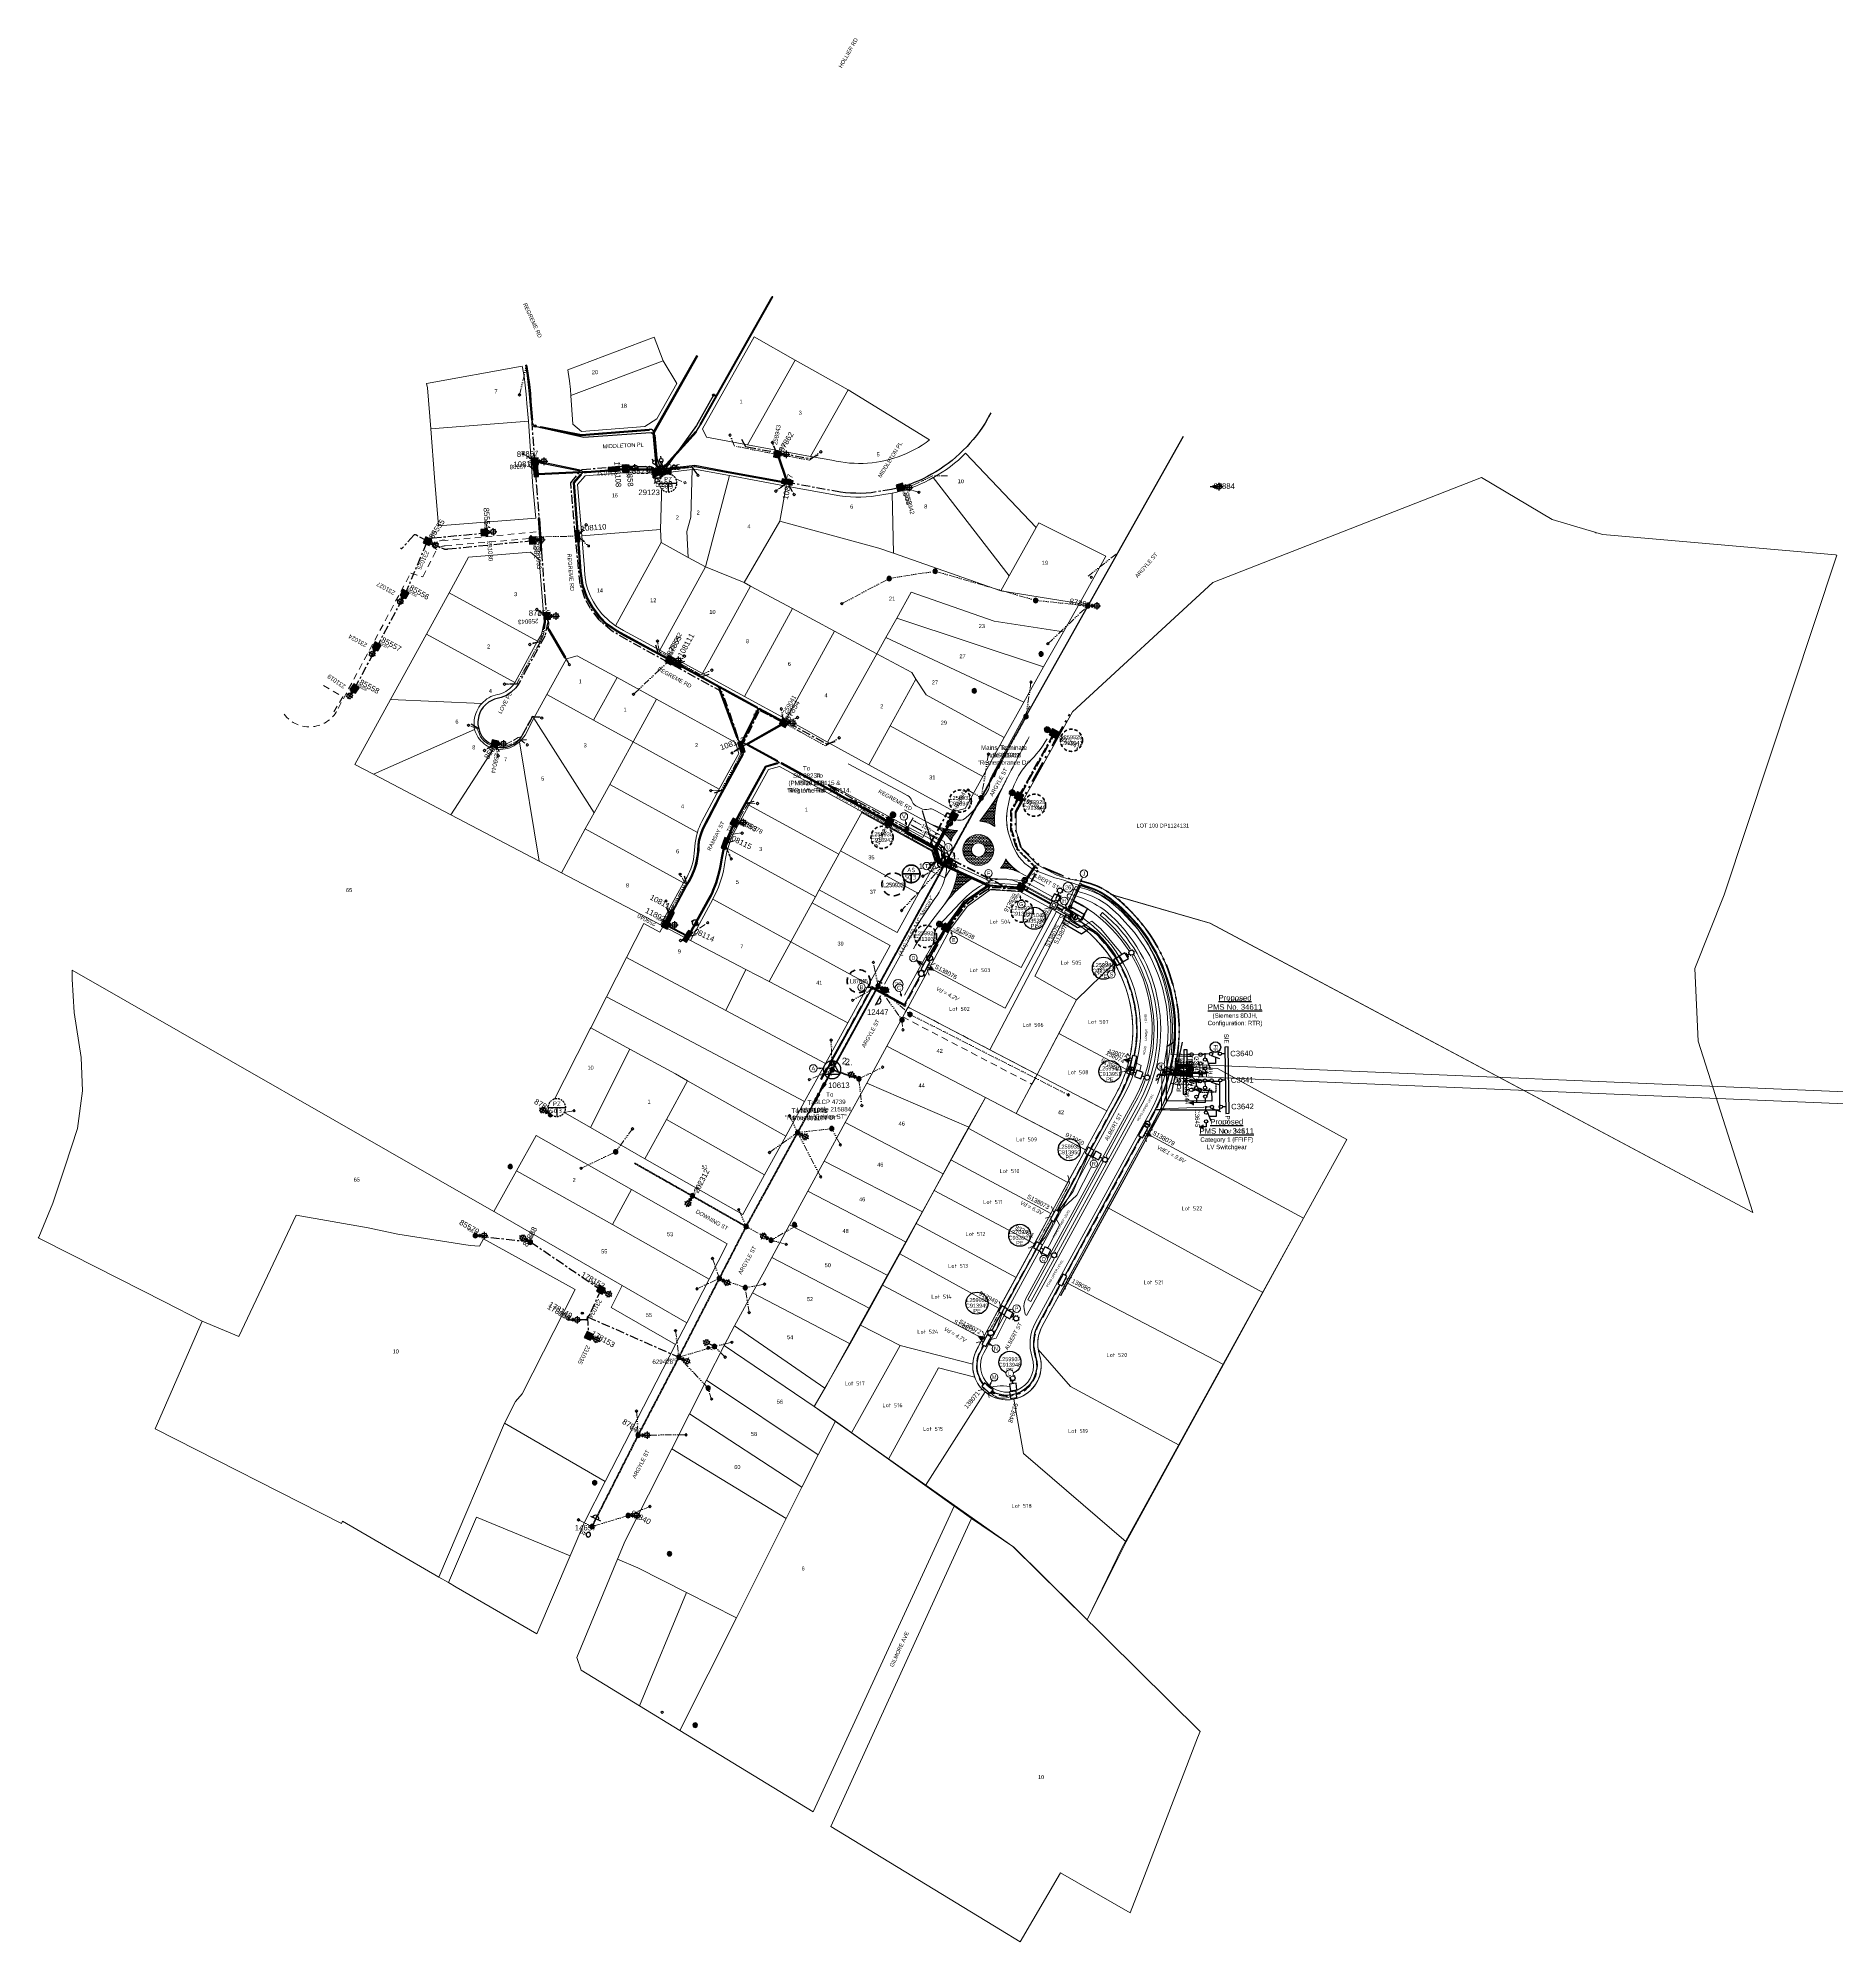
# Model space of a CAD drawing. Header units: metres. Extents: x 279683 to 1215799, y 6210454 to 24863887.
# Drawn here: x 279683 to 280497, y 6216570 to 6217432 of the extents above; entities that cross this region are included whole.
import ezdxf
from ezdxf.enums import TextEntityAlignment as Align

# ---------------------------------------------------------------- set-up
doc = ezdxf.new("R2010")
doc.units = ezdxf.units.M
for name, pattern in [('Cable Exist OH', [1, 1, 0]), ('Cable Exist UG', [7, 4, -1, 1, -1]), ('CENTERX2', [4, 2.5, -0.5, 0.5, -0.5]), ('Dash', [5, 3, -2]), ('DASHED', [19.05, 12.7, -6.35]), ('IE Trench LV', [6, 4, -2]), ('PHANTOM', [6.15, 3, -0.75, 0.3, -0.75, 0.3, -0.75, 0.3]), ('PHANTOM2', [2.45, 1, -0.25, 0.15, -0.25, 0.15, -0.25, 0.15, -0.25]), ('PHANTOMX2', [6.6, 3, -0.75, 0.2, -0.75, 0.2, -0.75, 0.2, -0.75])]:
    doc.linetypes.add(name, pattern=pattern)
doc.layers.get('0').update_dxf_attribs({"color": 6})
for name, color, linetype, lineweight in [('_User Dimensions', 140, 'Continuous', 13), ('_User Miscellaneous1', 11, 'Continuous', 13), ('_User Miscellaneous2', 31, 'Continuous', 13), ('_User Miscellaneous3', 51, 'Continuous', 13), ('_User Miscellaneous4', 151, 'Continuous', 13), ('_User Miscellaneous5', 121, 'Continuous', 13), ('_User Miscellaneous6', 13, 'Continuous', 13), ('_User Miscellaneous7', 3, 'Continuous', 13), ('_User Miscellaneous8', 181, 'Continuous', 13), ('_User Miscellaneous9', 211, 'Continuous', 13), ('_User Miscellaneous9_Restriction Zones', 65, 'Continuous', 13), ('_User_HV_Exist', 1, 'Continuous', 25), ('_User_LV_Exist', 5, 'Continuous', 25), ('_User_SL_Exist', 4, 'Continuous', 35), ('Cadastre Buildings_SP_EXT', 78, 'Continuous', 15), ('Cadastre Developer_SP_EXT', 98, 'Continuous', 15), ('Cadastre Developer_SP_NEW', 92, 'Continuous', 15), ('Cadastre Easements_SP_EXT', 58, 'DASHED', 15), ('Cadastre Easements_SP_NEW', 52, 'DASHED', 15), ('Cadastre Land Parcels_SP_EXT', 118, 'Continuous', 15), ('Cadastre Road Names_SP_HV_LV_SL_EXT', 211, 'Continuous', 15), ('Mains_LV_SL_EXT', 135, 'Continuous', 25), ('Services_SP_EXT', 42, 'PHANTOMX2', 20), ('Services_SP_NEW', 2, 'PHANTOM2', 20)]:
    doc.layers.add(name, color=color, linetype=linetype, lineweight=lineweight)
doc.layers.add('_User Miscellaneous11', color=252, linetype='Continuous', lineweight=13, transparency=0.5)
for name, color, linetype in [('Duct_SP_EXT', 30, 'Continuous'), ('Duct_SP_NEW', 2, 'Continuous'), ('Equip_HV_EXT', 7, 'Continuous'), ('Equip_LV_EXT', 7, 'Continuous'), ('Equip_LV_NEW', 2, 'Continuous'), ('Equip_SL_EXT', 7, 'Continuous'), ('Equip_SP_HV_EXT', 7, 'Continuous'), ('Equip_SP_LV_EXT', 7, 'Continuous'), ('Equip_SP_LV_NEW', 2, 'Continuous'), ('Equip_SP_SL_EXT', 7, 'Continuous'), ('Equip_SP_SL_NEW', 2, 'Continuous'), ('Mains_LV_NEW_R6', 2, 'Continuous'), ('Mains_LV_New_T84', 2, 'Cable x'), ('Notes', 7, 'Continuous'), ('OH_Details_SP_MISC', 7, 'Continuous'), ('Services_SP_NEW_UG', 2, 'IE Trench LV'), ('Sub_SP_EXT', 7, 'Continuous'), ('Sub_SP_NEW', 2, 'Continuous'), ('Sub_SP_TR_HV_LV_EXT', 7, 'Continuous'), ('SupportsOH_SP_TR_HV_LV_SL_EXT', 7, 'Continuous'), ('SupportsUG_SP_LV_EXT', 7, 'Continuous'), ('SupportsUG_SP_LV_NEW', 2, 'Continuous'), ('SupportsUG_SP_LV_SL_EXT', 7, 'Continuous'), ('SupportsUG_SP_LV_SL_NEW', 2, 'Continuous'), ('SupportsUG_SP_SL_EXT', 7, 'Continuous'), ('Trench_SP_EXT', 7, 'Continuous'), ('Trench_SP_NEW', 2, 'Continuous'), ('UG_Details_SP_MISC', 7, 'Continuous')]:
    doc.layers.add(name, color=color, linetype=linetype)
doc.styles.add('ARIAL', font='arial.ttf', dxfattribs={"height": 2})
doc.styles.add('COLUMN_LABEL', font='arial.ttf', dxfattribs={"height": 2})
doc.styles.add('iecARIAL', font='arial.ttf', dxfattribs={"height": 2})
doc.styles.add('iecISOCP', font='isocp.shx')
doc.styles.add('IESYMBOL1', font='isocp.shx')
doc.styles.add('LotNum', font='isocp.shx')
doc.styles.add('POLE_LABEL', font='arial.ttf', dxfattribs={"height": 2})
doc.styles.add('SL_LABEL', font='arial.ttf', dxfattribs={"height": 2})
doc.styles.add('SLCP_LABEL', font='arial.ttf', dxfattribs={"height": 2})
doc.styles.get("Standard").update_dxf_attribs({"font": 'arial.ttf'})
doc.styles.add('SWG_LABEL', font='arial.ttf')
doc.styles.add('SWITCH_LABEL', font='arial.ttf', dxfattribs={"height": 2})
doc.linetypes.add('Cable 3', pattern='A,5,-0.01,[">>",Standard,S=1.5,R=0,X=0,Y=-0.735],-2.4', length=7.41)
doc.linetypes.add('Cable New UG', pattern='A,5.5,-0.01,["X",Standard,S=1.8,R=0,X=0,Y=-0.94],-1.7', length=7.21)
doc.linetypes.add('Cable o', pattern='A,3.5,-0.01,["O",Standard,S=1.25,R=0,X=0,Y=-0.63],-1.36', length=4.87)
doc.linetypes.add('Cable x', pattern='A,4.5,-0.01,["X",Standard,S=1.25,R=0,X=0,Y=-0.65],-1.2', length=5.71)
doc.linetypes.add('IE Trench HV', pattern='A,4,-0.4,["/",Standard,S=2,R=0,X=0.25,Y=-1],-1.6', length=6)
doc.dimstyles.new('1.8mm_1_100 (Easements)', dxfattribs={"dimtxt": 0.18, "dimasz": 0.15, "dimexe": 0.1, "dimexo": 0.3, "dimgap": 0.05, "dimtad": 0, "dimtoh": 1, "dimdec": 3, "dimlfac": -1, "dimzin": 12, "dimdsep": 46, "dimtxsty": 'Standard', "dimcen": 1, "dimclrd": 7, "dimclre": 7, "dimclrt": 7, "dimazin": 2, "dimtfac": 1, "dimtdec": 3, "dimtmove": 0, "dimatfit": 3, "dimfxl": 1, "dimtolj": 1, "dimtzin": 0, "dimlwd": -1, "dimlwe": -1, "dimarcsym": 0})
doc.dimstyles.new('1.8mm_1_50', dxfattribs={"dimtxt": 0.09, "dimasz": 0.1, "dimexe": 0.05, "dimexo": 0.15, "dimgap": 0.025, "dimtad": 0, "dimtoh": 1, "dimlfac": -1, "dimzin": 12, "dimdsep": 46, "dimtxsty": 'Standard', "dimcen": 1, "dimclrd": 256, "dimclre": 256, "dimclrt": 256, "dimazin": 3, "dimtfac": 1, "dimtmove": 0, "dimatfit": 3, "dimfxl": 1, "dimtolj": 1, "dimtzin": 0, "dimlwd": -1, "dimlwe": -1, "dimarcsym": 0})
doc.dimstyles.get("Standard").update_dxf_attribs({"dimtxt": 2, "dimasz": 3, "dimexe": 1, "dimexo": 3, "dimgap": 0.5, "dimtad": 0, "dimlfac": -1, "dimzin": 12, "dimdsep": 46, "dimtxsty": 'Standard', "dimcen": 1, "dimclrd": 256, "dimclre": 256, "dimclrt": 256, "dimadec": 0, "dimazin": 3, "dimtfac": 1, "dimtmove": 0, "dimatfit": 3, "dimfxl": 1, "dimfxlon": 1, "dimtolj": 1, "dimtzin": 0, "dimlwd": -1, "dimlwe": -1, "dimarcsym": 0})
pattern_1 = [(45, (0, 0), (-0.449012806053, 0.449012806053), [])]

# ---------------------------------------------------------------- blocks, each defined once
blk = doc.blocks.new('SUB_POLE_EXT')
at = {"flags": 128}
for points in [[(-0.05, 4), (-0.15, 4), (-0.25, 3.99), (-0.34, 3.99), (-0.44, 3.98), (-0.54, 3.96), (-0.64, 3.95), (-0.73, 3.93), (-0.83, 3.91), (-0.92, 3.89), (-1.02, 3.87), (-1.11, 3.84), (-1.21, 3.81), (-1.3, 3.78), (-1.39, 3.75), (-1.49, 3.71), (-1.58, 3.68), (-1.67, 3.64), (-1.75, 3.59), (-1.84, 3.55), (-1.93, 3.5), (-2.01, 3.46), (-2.1, 3.41), (-2.18, 3.35), (-2.26, 3.3), (-2.34, 3.24), (-2.42, 3.18), (-2.5, 3.12), (-2.58, 3.06), (-2.65, 3), (-2.72, 2.93), (-2.79, 2.86), (-2.86, 2.79), (-2.93, 2.72), (-3, 2.65), (-3.06, 2.58), (-3.12, 2.5), (-3.18, 2.42), (-3.24, 2.34), (-3.3, 2.26), (-3.35, 2.18), (-3.41, 2.1), (-3.46, 2.01), (-3.5, 1.93), (-3.55, 1.84), (-3.59, 1.75), (-3.64, 1.67), (-3.68, 1.58), (-3.71, 1.49), (-3.75, 1.39), (-3.78, 1.3), (-3.81, 1.21), (-3.84, 1.11), (-3.87, 1.02), (-3.89, 0.92), (-3.91, 0.83), (-3.93, 0.73), (-3.95, 0.64), (-3.96, 0.54), (-3.98, 0.44), (-3.99, 0.34), (-3.99, 0.25), (-4, 0.15), (-4, 0.05), (-4, -0.05), (-4, -0.15), (-3.99, -0.25), (-3.99, -0.34), (-3.98, -0.44), (-3.96, -0.54), (-3.95, -0.64), (-3.93, -0.73), (-3.91, -0.83), (-3.89, -0.92), (-3.87, -1.02), (-3.84, -1.11), (-3.81, -1.21), (-3.78, -1.3), (-3.75, -1.39), (-3.71, -1.49), (-3.68, -1.58), (-3.64, -1.67), (-3.59, -1.75), (-3.55, -1.84), (-3.5, -1.93), (-3.46, -2.01), (-3.41, -2.1), (-3.35, -2.18), (-3.3, -2.26), (-3.24, -2.34), (-3.18, -2.42), (-3.12, -2.5), (-3.06, -2.58), (-3, -2.65), (-2.93, -2.72), (-2.86, -2.79), (-2.79, -2.86), (-2.72, -2.93), (-2.65, -3), (-2.58, -3.06), (-2.5, -3.12), (-2.42, -3.18), (-2.34, -3.24), (-2.26, -3.3), (-2.18, -3.35), (-2.1, -3.41), (-2.01, -3.46), (-1.93, -3.5), (-1.84, -3.55), (-1.75, -3.59), (-1.67, -3.64), (-1.58, -3.68), (-1.49, -3.71), (-1.39, -3.75), (-1.3, -3.78), (-1.21, -3.81), (-1.11, -3.84), (-1.02, -3.87), (-0.92, -3.89), (-0.83, -3.91), (-0.73, -3.93), (-0.64, -3.95), (-0.54, -3.96), (-0.44, -3.98), (-0.34, -3.99), (-0.25, -3.99), (-0.15, -4), (-0.05, -4), (0.05, -4), (0.15, -4), (0.25, -3.99), (0.34, -3.99), (0.44, -3.98), (0.54, -3.96), (0.64, -3.95), (0.73, -3.93), (0.83, -3.91), (0.92, -3.89), (1.02, -3.87), (1.11, -3.84), (1.21, -3.81), (1.3, -3.78), (1.39, -3.75), (1.49, -3.71), (1.58, -3.68), (1.67, -3.64), (1.75, -3.59), (1.84, -3.55), (1.93, -3.5), (2.01, -3.46), (2.1, -3.41), (2.18, -3.35), (2.26, -3.3), (2.34, -3.24), (2.42, -3.18), (2.5, -3.12), (2.58, -3.06), (2.65, -3), (2.72, -2.93), (2.79, -2.86), (2.86, -2.79), (2.93, -2.72), (3, -2.65), (3.06, -2.58), (3.12, -2.5), (3.18, -2.42), (3.24, -2.34), (3.3, -2.26), (3.35, -2.18), (3.41, -2.1), (3.46, -2.01), (3.5, -1.93), (3.55, -1.84), (3.59, -1.75), (3.64, -1.67), (3.68, -1.58), (3.71, -1.49), (3.75, -1.39), (3.78, -1.3), (3.81, -1.21), (3.84, -1.11), (3.87, -1.02), (3.89, -0.92), (3.91, -0.83), (3.93, -0.73), (3.95, -0.64), (3.96, -0.54), (3.98, -0.44), (3.99, -0.34), (3.99, -0.25), (4, -0.15), (4, -0.05), (4, 0.05), (4, 0.15), (3.99, 0.25), (3.99, 0.34), (3.98, 0.44), (3.96, 0.54), (3.95, 0.64), (3.93, 0.73), (3.91, 0.83), (3.89, 0.92), (3.87, 1.02), (3.84, 1.11), (3.81, 1.21), (3.78, 1.3), (3.75, 1.39), (3.71, 1.49), (3.68, 1.58), (3.64, 1.67), (3.59, 1.75), (3.55, 1.84), (3.5, 1.93), (3.46, 2.01), (3.41, 2.1), (3.35, 2.18), (3.3, 2.26), (3.24, 2.34), (3.18, 2.42), (3.12, 2.5), (3.06, 2.58), (3, 2.65), (2.93, 2.72), (2.86, 2.79), (2.79, 2.86), (2.72, 2.93), (2.65, 3), (2.58, 3.06), (2.5, 3.12), (2.42, 3.18), (2.34, 3.24), (2.26, 3.3), (2.18, 3.35), (2.1, 3.41), (2.01, 3.46), (1.93, 3.5), (1.84, 3.55), (1.75, 3.59), (1.67, 3.64), (1.58, 3.68), (1.49, 3.71), (1.39, 3.75), (1.3, 3.78), (1.21, 3.81), (1.11, 3.84), (1.02, 3.87), (0.92, 3.89), (0.83, 3.91), (0.73, 3.93), (0.64, 3.95), (0.54, 3.96), (0.44, 3.98), (0.34, 3.99), (0.25, 3.99), (0.15, 4), (0.05, 4)], [(0, 4), (-3.46, -2), (3.46, -2)]]:
    blk.add_lwpolyline(points, close=True, dxfattribs=at)
at = {"flags": 8}
blk.add_attdef('ASSET_NUM', text='', height=2.5, dxfattribs=at).set_placement((0, 7), align=Align.MIDDLE_CENTER)
for tag, flags, p in [('STREET_CODE', 9, (-1.13, 0.95)), ('CONSTRUCTED_VOLTAGE', 9, (-1.13, 0.75)), ('NO_PHASES', 9, (-1.13, 0.55)), ('OPERATING_VOLTAGE', 9, (-1.13, 0.35)), ('OPERATED_BY', 9, (-1.13, 0.15)), ('MAINTAINED_BY', 9, (-1.13, -0.05)), ('SECONDARY_VOLTAGE', 9, (-1.13, -0.65)), ('STATE', 9, (-1.13, -0.85)), ('SUBSTATION_TYPE', 9, (-1.13, -1.05)), ('SUBURB', 9, (-1.13, -1.65)), ('STREETNAME', 9, (-1.13, -1.85)), ('Z', 1, (-1.13, -2.45)), ('ORIENTATION', 9, (-1.13, -0.25)), ('OWNED_BY', 9, (-1.13, -0.45)), ('USAGE', 9, (-1.13, -1.25)), ('LEGEND', 9, (-1.13, -1.45)), ('LOCATION', 9, (-1.13, -2.05)), ('NOTES', 9, (-1.13, -2.25))]:
    blk.add_attdef(tag, text='', height=0.2, dxfattribs=dict(flags=flags)).set_placement(p, align=Align.MIDDLE_LEFT)
blk = doc.blocks.new('SUB_PADMOUNT_EXT')
at = {"ltscale": 10}
h = blk.add_hatch(color=256, dxfattribs=at)
h.dxf.hatch_style = 1
h.paths.add_polyline_path([(4, -2), (0, 0), (4, 2)])
h.paths.add_polyline_path([(-4, -2), (-4, 2), (0, 0)])
blk.add_line((4, 2), (-4, -2))
blk.add_lwpolyline([(-4, -2), (4, -2), (4, 2), (-4, 2)], close=True)
at = {"ltscale": 10, "flags": 128}
for points in [[(-4, -2), (-4, 2), (0, 0)], [(4, -2), (0, 0), (4, 2)]]:
    blk.add_lwpolyline(points, close=True, dxfattribs=at)
at = {"flags": 8}
blk.add_attdef('ASSET_NUM', text='', height=2.5, dxfattribs=at).set_placement((0, 5), align=Align.MIDDLE_CENTER)
for tag, flags, p in [('STREET_CODE', 9, (1.5, 0)), ('OPERATING_VOLTAGE', 9, (1.5, -0.4)), ('ORIENTATION', 9, (1.5, -0.6)), ('OWNED_BY', 9, (1.5, -0.8)), ('OPERATED_BY', 9, (1.5, -1)), ('CONSTRUCTED_VOLTAGE', 9, (1.5, -1.4)), ('SECONDARY_VOLTAGE', 9, (1.5, -1.6)), ('STATE', 9, (1.5, -1.8)), ('SUBSTATION_TYPE', 9, (1.5, -2.2)), ('SUBURB', 9, (1.5, -2.8)), ('STREETNAME', 9, (1.5, -3)), ('Z', 1, (1.5, -3.6)), ('NO_PHASES', 9, (1.5, -0.2)), ('MAINTAINED_BY', 9, (1.5, -1.2)), ('PARENT', 9, (1.5, -2)), ('USAGE', 9, (1.5, -2.4)), ('LEGEND', 9, (1.5, -2.6)), ('LOCATION', 9, (1.5, -3.2)), ('NOTES', 9, (1.5, -3.4))]:
    blk.add_attdef(tag, text='', height=0.2, dxfattribs=dict(flags=flags)).set_placement(p, align=Align.MIDDLE_LEFT)
blk = doc.blocks.new('COLUMN_EXT')
blk.add_hatch(color=256).paths.add_polyline_path([(1.5, -1.5), (1.5, 1.5), (-1.5, 1.5), (-1.5, -1.5)])
blk.add_lwpolyline([(1.5, 1.5), (-1.5, 1.5), (-1.5, -1.5), (1.5, -1.5)], close=True)
at = {"flags": 9}
for tag, style, p in [('STRUCTURE_PLANT_NUMBER', 'POLE_LABEL', (-1.81, -0.03)), ('STREET_CODE', 'COLUMN_LABEL', (-1.81, 0.2))]:
    blk.add_attdef(tag, text='', height=0.2, rotation=180, dxfattribs=dict(at, style=style)).set_placement(p, align=Align.MIDDLE_LEFT)
for tag, p in [('COLUMN_TYPE', (-1.81, 0.4)), ('STREETNAME', (-1.81, 1.6)), ('OWNED_BY', (-1.81, 0.6)), ('LOCATION', (-1.81, 1.4)), ('SUBURB', (-1.81, 1.8)), ('LEGEND', (-1.81, 1.2)), ('USAGE', (-1.81, 1)), ('NOTES', (-1.81, 2)), ('STATE', (-1.81, 0.8))]:
    blk.add_attdef(tag, text='', height=0.2, rotation=180, dxfattribs=at).set_placement(p, align=Align.MIDDLE_LEFT)
at = {"flags": 1}
blk.add_attdef('Z', (-1.81, 2.35), '', height=0.2, rotation=180, dxfattribs=at)
at = {"style": 'COLUMN_LABEL', "width": 0.9, "flags": 8}
blk.add_attdef('ASSET_NUM', text='', height=2, rotation=270, dxfattribs=at).set_placement((2, -4), align=Align.MIDDLE_LEFT)
blk = doc.blocks.new('PILLAR_EXT')
blk.add_hatch(color=256).paths.add_polyline_path([(2.5, -1), (2.5, 1), (-2.5, 1), (-2.5, -1)])
for p, q in [((2.5, 0), (-2.5, 0)), ((0, -1), (0, 1))]:
    blk.add_line(p, q)
at = {"ltscale": 10}
blk.add_line((-2.5, 0), (2.5, 0), dxfattribs=at)
blk.add_lwpolyline([(2.5, 1), (1.25, 1), (-1.25, 1), (-2.5, 1), (-2.5, -1), (2.5, -1)], close=True)
for tag, p, flags in [('SUPPORT_TYPE', (0, 0.6), 9), ('STREETNAME', (0, 1.8), 9), ('OWNED_BY', (0, 0.2), 9), ('LOCATION', (0, 1.2), 9), ('SUBURB', (0, 2), 1), ('LEGEND', (0, 1), 9), ('PARENT', (0, 1.6), 9), ('USAGE', (0, 0.8), 9), ('NOTES', (0, 1.4), 9), ('STATE', (0, 0.4), 9)]:
    blk.add_attdef(tag, p, '', height=0.2, rotation=180, dxfattribs=dict(flags=flags))
at = {"width": 0.9, "flags": 8}
blk.add_attdef('ASSET_NUM', text='', height=2, rotation=270, dxfattribs=at).set_placement((2, -4), align=Align.MIDDLE_LEFT)
blk = doc.blocks.new('LV_OH_LINKS_OPEN_EXT')
for p, q in [((-0.17, 4.97), (-0.17, 5.46)), ((-0.17, 3), (-0.17, 2.5)), ((0.17, 4.97), (0.17, 5.46)), ((0.17, 3), (0.17, 2.5))]:
    blk.add_line(p, q)
blk.add_lwpolyline([(0, 2.99, 1), (0, 4.98, 1)], format="xyb", close=True)
at = {"flags": 9}
for tag, p in [('ACTUAL_STATUS', (0, 0)), ('CONSTRUCTED_VOLTAGE', (0, -0.2)), ('OPERATING_VOLTAGE', (0, -0.6)), ('ORIENTATION', (0, -0.8)), ('OWNED_BY', (0, -1)), ('STATE', (0, -1.2)), ('SWITCH_TYPE', (0, -1.4)), ('NO_PHASES', (0, -0.4)), ('USAGE', (0, -1.6)), ('LEGEND', (0, -1.8)), ('NOTES', (0, -2))]:
    blk.add_attdef(tag, text='', height=0.2, dxfattribs=at).set_placement(p, align=Align.MIDDLE_LEFT)
at = {"flags": 1}
blk.add_attdef('Z', (0, 0), '', height=0.2, dxfattribs=at)
blk = doc.blocks.new('SL_LANTERN_EXT')
at = {"flags": 9}
for tag, p in [('LRATECODE', (-7.4, 0)), ('LOUTREACHVOCAB', (-7.2, 0)), ('LOUTREACH', (-7, 0)), ('LANTNUMBER', (-6.6, 0)), ('LNEW', (-6.4, 0)), ('LMASTVOCAB', (-6.2, 0)), ('LMAST', (-6, 0)), ('LLAMPVOCAB', (-5.8, 0)), ('LLAMP', (-5.6, 0)), ('LEXIST', (-5.4, 0)), ('LCHARGE3PERCENT', (-5.2, 0)), ('LCHARGE3', (-5, 0)), ('LCHARGE2PERCENT', (-4.8, 0)), ('LCHARGE2', (-4.6, 0)), ('LCHARGE1PERCENT', (-4.4, 0)), ('LCHARGE1', (-4.2, 0)), ('LCATEGORY', (-4, 0)), ('LBRACKETVOCAB', (-3.8, 0)), ('LBRACKET', (-3.6, 0)), ('LKINGHEIGHT', (-3.4, 0)), ('CREPLACE', (-3.2, 0)), ('CREMOVE', (-3, 0)), ('CNUMBER', (-2.8, 0)), ('CNEW', (-2.6, 0)), ('CEXIST', (-2.4, 0)), ('USAGE', (-2.2, 0)), ('STATE', (-2, 0))]:
    blk.add_attdef(tag, text='', height=0.001, rotation=270, dxfattribs=at).set_placement(p, align=Align.MIDDLE_LEFT)
for tag, p in [('LREMOVE', (0, -7.6)), ('LREPLACE', (0, -7.8)), ('LTYPE', (0, -8)), ('LTYPEVOCAB', (0, -8.2)), ('LEGEND', (0, -8.4)), ('SUBURB', (0, -8.6)), ('STREETNAME', (0, -8.8)), ('LOCATION', (0, -9)), ('NOTES', (0, -9.2)), ('MAINTAINED_BY', (0, -9.86))]:
    blk.add_attdef(tag, text='', height=0.001, dxfattribs=at).set_placement(p, align=Align.MIDDLE_LEFT)
blk.add_attdef('OPERATED_BY', (0, -9.61), '', height=0.001, dxfattribs=at)
blk.add_wipeout([(5.69, 0), (5.06, -1.06), (4, -1.69), (2.94, -1.06), (2.31, 0), (2.94, 1.06), (4, 1.69), (5.06, 1.06)])
for p, q in [((0, 0), (4, 0)), ((2.94, 1.06), (3.2, 0.8)), ((4, 1.69), (4, 0)), ((5.06, 1.06), (4.8, 0.8)), ((2.94, -1.06), (3.2, -0.8)), ((4, 0), (5.69, 0)), ((4, 0), (4, -1.69)), ((5.06, -1.06), (4.8, -0.8))]:
    blk.add_line(p, q)
blk.add_circle((4, 0), 1.12)
for tag, p in [('OWNED_BY', (-1.8, 0)), ('ORIENTATION', (-1.6, 0)), ('OPERATING_VOLTAGE', (-1.4, 0)), ('NO_PHASES', (-1.2, 0)), ('LANTERN_TYPE', (-1, 0)), ('LANTERN_PURPOSE', (-0.8, 0)), ('CONTROL_TYPE', (-0.6, 0)), ('CONSTRUCTED_VOLTAGE', (-0.4, 0))]:
    blk.add_attdef(tag, text='', height=0.001, rotation=270, dxfattribs=at).set_placement(p, align=Align.MIDDLE_LEFT)
at = {"style": 'SL_LABEL', "flags": 9}
blk.add_attdef('STREET_CODE', text='', height=0.001, rotation=270, dxfattribs=at).set_placement((0, 0), align=Align.MIDDLE_LEFT)
at = {"flags": 1}
blk.add_attdef('Z', (0, 0), '', height=0.001, rotation=270, dxfattribs=at)
at = {"width": 0.9}
blk.add_attdef('LNUMBER', text='', height=1, dxfattribs=at).set_placement((7, -1), align=Align.MIDDLE_LEFT)
blk = doc.blocks.new('*U296')
at = {"flags": 9}
for tag, p in [('LRATECODE', (-7.4, 0)), ('LOUTREACHVOCAB', (-7.2, 0)), ('LOUTREACH', (-7, 0)), ('LANTNUMBER', (-6.6, 0)), ('LNEW', (-6.4, 0)), ('LMASTVOCAB', (-6.2, 0)), ('LMAST', (-6, 0)), ('LLAMPVOCAB', (-5.8, 0)), ('LLAMP', (-5.6, 0)), ('LEXIST', (-5.4, 0)), ('LCHARGE3PERCENT', (-5.2, 0)), ('LCHARGE3', (-5, 0)), ('LCHARGE2PERCENT', (-4.8, 0)), ('LCHARGE2', (-4.6, 0)), ('LCHARGE1PERCENT', (-4.4, 0)), ('LCHARGE1', (-4.2, 0)), ('LCATEGORY', (-4, 0)), ('LBRACKETVOCAB', (-3.8, 0)), ('LBRACKET', (-3.6, 0)), ('LKINGHEIGHT', (-3.4, 0)), ('CREPLACE', (-3.2, 0)), ('CREMOVE', (-3, 0)), ('CNUMBER', (-2.8, 0)), ('CNEW', (-2.6, 0)), ('CEXIST', (-2.4, 0))]:
    blk.add_attdef(tag, text='', height=0.001, rotation=270, dxfattribs=at).set_placement(p, align=Align.MIDDLE_LEFT)
blk.add_attdef('OPERATED_BY', (0, -9.61), '', height=0.001, dxfattribs=at)
blk.add_attdef('MAINTAINED_BY', text='', height=0.001, dxfattribs=at).set_placement((0, -9.86), align=Align.MIDDLE_LEFT)
blk.add_wipeout([(5.35, -3.57), (4.73, -4.63), (3.67, -5.25), (2.61, -4.63), (1.98, -3.57), (2.61, -2.51), (3.67, -1.88), (4.73, -2.51)])
for p, q in [((-0.33, -3.57), (3.67, -3.57)), ((2.61, -2.51), (2.87, -2.77)), ((2.61, -4.63), (2.87, -4.36)), ((3.67, -1.88), (3.67, -3.57)), ((3.67, -3.57), (5.35, -3.57)), ((3.67, -3.57), (3.67, -5.25)), ((4.73, -2.51), (4.46, -2.77)), ((4.73, -4.63), (4.46, -4.36))]:
    blk.add_line(p, q)
blk.add_circle((3.67, -3.57), 1.12)
for tag, p in [('USAGE', (-2.2, 0)), ('STATE', (-2, 0)), ('OWNED_BY', (-1.8, 0)), ('ORIENTATION', (-1.6, 0)), ('OPERATING_VOLTAGE', (-1.4, 0)), ('NO_PHASES', (-1.2, 0)), ('LANTERN_TYPE', (-1, 0)), ('LANTERN_PURPOSE', (-0.8, 0)), ('CONTROL_TYPE', (-0.6, 0)), ('CONSTRUCTED_VOLTAGE', (-0.4, 0))]:
    blk.add_attdef(tag, text='', height=0.001, rotation=270, dxfattribs=at).set_placement(p, align=Align.MIDDLE_LEFT)
at = {"style": 'SL_LABEL', "flags": 9}
blk.add_attdef('STREET_CODE', text='', height=0.001, rotation=270, dxfattribs=at).set_placement((0, 0), align=Align.MIDDLE_LEFT)
at = {"flags": 1}
blk.add_attdef('Z', (0, 0), '', height=0.001, rotation=270, dxfattribs=at)
at = {"flags": 9}
for tag, p in [('LREMOVE', (0, -7.6)), ('LREPLACE', (0, -7.8)), ('LTYPE', (0, -8)), ('LTYPEVOCAB', (0, -8.2)), ('LEGEND', (0, -8.4)), ('SUBURB', (0, -8.6)), ('STREETNAME', (0, -8.8)), ('LOCATION', (0, -9)), ('NOTES', (0, -9.2))]:
    blk.add_attdef(tag, text='', height=0.001, dxfattribs=at).set_placement(p, align=Align.MIDDLE_LEFT)
at = {"width": 0.9}
blk.add_attdef('LNUMBER', text='', height=1, dxfattribs=at).set_placement((6.67, -4.57), align=Align.MIDDLE_LEFT)
blk = doc.blocks.new('*U241')
at = {"flags": 9}
for tag, p in [('LRATECODE', (-7.4, 0)), ('LOUTREACHVOCAB', (-7.2, 0)), ('LOUTREACH', (-7, 0)), ('LANTNUMBER', (-6.6, 0)), ('LNEW', (-6.4, 0)), ('LMASTVOCAB', (-6.2, 0)), ('LMAST', (-6, 0)), ('LLAMPVOCAB', (-5.8, 0)), ('LLAMP', (-5.6, 0)), ('LEXIST', (-5.4, 0)), ('LCHARGE3PERCENT', (-5.2, 0)), ('LCHARGE3', (-5, 0)), ('LCHARGE2PERCENT', (-4.8, 0)), ('LCHARGE2', (-4.6, 0)), ('LCHARGE1PERCENT', (-4.4, 0)), ('LCHARGE1', (-4.2, 0))]:
    blk.add_attdef(tag, text='', height=0.001, rotation=270, dxfattribs=at).set_placement(p, align=Align.MIDDLE_LEFT)
blk.add_attdef('OPERATED_BY', (0, -9.61), '', height=0.001, dxfattribs=at)
blk.add_attdef('MAINTAINED_BY', text='', height=0.001, dxfattribs=at).set_placement((0, -9.86), align=Align.MIDDLE_LEFT)
blk.add_wipeout([(2.46, -5.13), (1.23, -5.02), (0.21, -4.34), (0.31, -3.11), (1, -2.09), (2.23, -2.19), (3.25, -2.88), (3.14, -4.1)])
for p, q in [((0, 0), (1.73, -3.61)), ((1.73, -3.61), (0.21, -4.34)), ((0.31, -3.11), (0.67, -3.23)), ((1.23, -5.02), (1.36, -4.67)), ((3.25, -2.88), (1.73, -3.61)), ((1.73, -3.61), (2.46, -5.13)), ((2.23, -2.19), (2.1, -2.55)), ((3.14, -4.1), (2.79, -3.98))]:
    blk.add_line(p, q)
blk.add_circle((1.73, -3.61), 1.12)
for tag, p in [('LCATEGORY', (-4, 0)), ('LBRACKETVOCAB', (-3.8, 0)), ('LBRACKET', (-3.6, 0)), ('LKINGHEIGHT', (-3.4, 0)), ('CREPLACE', (-3.2, 0)), ('CREMOVE', (-3, 0)), ('CNUMBER', (-2.8, 0)), ('CNEW', (-2.6, 0)), ('CEXIST', (-2.4, 0)), ('USAGE', (-2.2, 0)), ('STATE', (-2, 0)), ('OWNED_BY', (-1.8, 0)), ('ORIENTATION', (-1.6, 0)), ('OPERATING_VOLTAGE', (-1.4, 0)), ('NO_PHASES', (-1.2, 0)), ('LANTERN_TYPE', (-1, 0)), ('LANTERN_PURPOSE', (-0.8, 0)), ('CONTROL_TYPE', (-0.6, 0)), ('CONSTRUCTED_VOLTAGE', (-0.4, 0))]:
    blk.add_attdef(tag, text='', height=0.001, rotation=270, dxfattribs=at).set_placement(p, align=Align.MIDDLE_LEFT)
at = {"style": 'SL_LABEL', "flags": 9}
blk.add_attdef('STREET_CODE', text='', height=0.001, rotation=270, dxfattribs=at).set_placement((0, 0), align=Align.MIDDLE_LEFT)
at = {"flags": 1}
blk.add_attdef('Z', (0, 0), '', height=0.001, rotation=270, dxfattribs=at)
at = {"flags": 9}
for tag, p in [('LREMOVE', (0, -7.6)), ('LREPLACE', (0, -7.8)), ('LTYPE', (0, -8)), ('LTYPEVOCAB', (0, -8.2)), ('LEGEND', (0, -8.4)), ('SUBURB', (0, -8.6)), ('STREETNAME', (0, -8.8)), ('LOCATION', (0, -9)), ('NOTES', (0, -9.2))]:
    blk.add_attdef(tag, text='', height=0.001, dxfattribs=at).set_placement(p, align=Align.MIDDLE_LEFT)
at = {"width": 0.9}
blk.add_attdef('LNUMBER', text='', height=1, rotation=295.61204, dxfattribs=at).set_placement((2.12, -6.74), align=Align.MIDDLE_LEFT)
blk = doc.blocks.new('*U253')
at = {"flags": 9}
for tag, p in [('LREMOVE', (0, -7.6)), ('LREPLACE', (0, -7.8)), ('LTYPE', (0, -8)), ('LTYPEVOCAB', (0, -8.2)), ('LEGEND', (0, -8.4)), ('SUBURB', (0, -8.6)), ('STREETNAME', (0, -8.8)), ('LOCATION', (0, -9)), ('NOTES', (0, -9.2)), ('MAINTAINED_BY', (0, -9.86))]:
    blk.add_attdef(tag, text='', height=0.001, dxfattribs=at).set_placement(p, align=Align.MIDDLE_LEFT)
blk.add_attdef('OPERATED_BY', (0, -9.61), '', height=0.001, dxfattribs=at)
blk.add_wipeout([(-4.99, 2.73), (-3.93, 3.36), (-2.7, 3.4), (-2.07, 2.34), (-2.03, 1.11), (-3.09, 0.48), (-4.32, 0.44), (-4.95, 1.5)])
for p, q in [((-3.51, 1.92), (-4.99, 2.73)), ((-4.95, 1.5), (-4.59, 1.61)), ((-4.32, 0.44), (-3.51, 1.92)), ((-3.93, 3.36), (-3.82, 3)), ((-3.51, 1.92), (-2.7, 3.4)), ((0, 0), (-3.51, 1.92)), ((-3.09, 0.48), (-3.19, 0.84)), ((-2.07, 2.34), (-2.43, 2.24))]:
    blk.add_line(p, q)
blk.add_circle((-3.51, 1.92), 1.12)
at = {"width": 0.9}
blk.add_attdef('LNUMBER', text='', height=1, rotation=151.29858, dxfattribs=at).set_placement((-5.66, 4.24), align=Align.MIDDLE_LEFT)
at = {"flags": 9}
for tag, p in [('LRATECODE', (-7.4, 0)), ('LOUTREACHVOCAB', (-7.2, 0)), ('LOUTREACH', (-7, 0)), ('LANTNUMBER', (-6.6, 0)), ('LNEW', (-6.4, 0)), ('LMASTVOCAB', (-6.2, 0)), ('LMAST', (-6, 0)), ('LLAMPVOCAB', (-5.8, 0)), ('LLAMP', (-5.6, 0)), ('LEXIST', (-5.4, 0)), ('LCHARGE3PERCENT', (-5.2, 0)), ('LCHARGE3', (-5, 0)), ('LCHARGE2PERCENT', (-4.8, 0)), ('LCHARGE2', (-4.6, 0)), ('LCHARGE1PERCENT', (-4.4, 0)), ('LCHARGE1', (-4.2, 0)), ('LCATEGORY', (-4, 0)), ('LBRACKETVOCAB', (-3.8, 0)), ('LBRACKET', (-3.6, 0)), ('LKINGHEIGHT', (-3.4, 0)), ('CREPLACE', (-3.2, 0)), ('CREMOVE', (-3, 0)), ('CNUMBER', (-2.8, 0)), ('CNEW', (-2.6, 0)), ('CEXIST', (-2.4, 0)), ('USAGE', (-2.2, 0)), ('STATE', (-2, 0)), ('OWNED_BY', (-1.8, 0)), ('ORIENTATION', (-1.6, 0)), ('OPERATING_VOLTAGE', (-1.4, 0)), ('NO_PHASES', (-1.2, 0)), ('LANTERN_TYPE', (-1, 0)), ('LANTERN_PURPOSE', (-0.8, 0)), ('CONTROL_TYPE', (-0.6, 0)), ('CONSTRUCTED_VOLTAGE', (-0.4, 0))]:
    blk.add_attdef(tag, text='', height=0.001, rotation=270, dxfattribs=at).set_placement(p, align=Align.MIDDLE_LEFT)
at = {"style": 'SL_LABEL', "flags": 9}
blk.add_attdef('STREET_CODE', text='', height=0.001, rotation=270, dxfattribs=at).set_placement((0, 0), align=Align.MIDDLE_LEFT)
at = {"flags": 1}
blk.add_attdef('Z', (0, 0), '', height=0.001, rotation=270, dxfattribs=at)
blk = doc.blocks.new('CCP_EXT')
blk.add_wipeout([(0, 0.57), (0.57, 0), (0, -0.57), (-0.57, 0)])
blk.add_lwpolyline([(-0.57, 0), (0, 0.57), (0.57, 0), (0, -0.57), (-0.57, 0)])
at = {"flags": 1}
blk.add_attdef('Z', (0, 0), '', height=0.2, dxfattribs=at)
at = {"flags": 9}
for tag, p in [('CCP_TYPE', (0, 0)), ('CONSTRUCTED_VOLTAGE', (0, -0.2)), ('OPERATING_VOLTAGE', (0, -0.6)), ('ORIENTATION', (0, -0.8)), ('OWNED_BY', (0, -1)), ('STATE', (0, -1.8)), ('NO_PHASES', (0, -0.4)), ('USAGE', (0, -1.2)), ('LEGEND', (0, -1.4)), ('LIFE_SUPPORT', (0, -1.6)), ('NOTES', (0, -2))]:
    blk.add_attdef(tag, text='', height=0.2, dxfattribs=at).set_placement(p, align=Align.MIDDLE_LEFT)
blk = doc.blocks.new('POLE_EXT')
blk.add_hatch(color=256).paths.add_polyline_path([(-1, 0, 1), (1, 0, 1)])
blk.add_lwpolyline([(-1, 0, 1), (1, 0, 1)], format="xyb", close=True)
at = {"flags": 8}
blk.add_attdef('pNumber', text='', height=2, dxfattribs=at).set_placement((2.5, 2.5), align=Align.MIDDLE_CENTER)
at = {"style": 'POLE_LABEL', "flags": 9}
for tag, p in [('STRUCTURE_PLANT_NUMBER', (1.35, 0.03)), ('STREET_CODE', (1.35, -0.2))]:
    blk.add_attdef(tag, text='', height=0.2, dxfattribs=at).set_placement(p, align=Align.MIDDLE_LEFT)
at = {"flags": 1}
blk.add_attdef('Z', (1.35, -7.33), '', height=0.2, dxfattribs=at)
at = {"flags": 9}
for tag, p in [('OWNED_BY', (1.35, -0.4)), ('SPECIAL_USE', (1.35, -0.8)), ('STATE', (1.35, -1)), ('cLV', (1.35, -1.4)), ('hDepth', (1.35, -1.6)), ('hDia', (1.35, -1.8)), ('cHV', (1.35, -2)), ('cLinedev', (1.35, -3.4)), ('pExisting', (1.35, -3.8)), ('pFooting', (1.35, -4.4)), ('pNew', (1.35, -4.6)), ('pRelocate', (1.35, -5)), ('pRemove', (1.35, -5.2)), ('pReplace', (1.35, -5.4)), ('pStay', (1.35, -5.6)), ('pType', (1.35, -5.8)), ('cspan', (1.35, -6)), ('STREETNAME', (1.35, -6.2)), ('SUBURB', (1.35, -6.4)), ('OPERATED_BY', (1.36, -7.01)), ('PARENT', (1.35, -0.6)), ('USAGE', (1.35, -1.2)), ('LBRACKET', (1.35, -2.2)), ('LExisting', (1.35, -2.4)), ('LANTNUMBER', (1.35, -2.6)), ('LOther', (1.35, -2.8)), ('LRemove', (1.35, -3)), ('LEGEND', (1.35, -3.2)), ('LOCATION', (1.35, -3.6)), ('PFNUMBER', (1.35, -4)), ('NEWPFNUMBER', (1.35, -4.2)), ('NOTES', (1.35, -6.6)), ('MAINTAINED_BY', (1.36, -6.81))]:
    blk.add_attdef(tag, text='', height=0.2, dxfattribs=at).set_placement(p, align=Align.MIDDLE_LEFT)
blk = doc.blocks.new('*U295')
blk.add_hatch(color=256).paths.add_polyline_path([(-1, 0, 1), (1, 0, 1)])
blk.add_lwpolyline([(-1, 0, 1), (1, 0, 1)], format="xyb", close=True)
at = {"flags": 8}
blk.add_attdef('pNumber', text='', height=2, dxfattribs=at).set_placement((0.57, -0.52), align=Align.MIDDLE_CENTER)
at = {"style": 'POLE_LABEL', "flags": 9}
for tag, p in [('STRUCTURE_PLANT_NUMBER', (-0.57, -2.99)), ('STREET_CODE', (-0.57, -3.22))]:
    blk.add_attdef(tag, text='', height=0.2, dxfattribs=at).set_placement(p, align=Align.MIDDLE_LEFT)
at = {"flags": 9}
for tag, p in [('OWNED_BY', (-0.57, -3.42)), ('SPECIAL_USE', (-0.57, -3.82)), ('STATE', (-0.57, -4.02)), ('cLV', (-0.57, -4.42)), ('cHV', (-0.57, -5.02)), ('cLinedev', (-0.57, -6.42)), ('PARENT', (-0.57, -3.62)), ('USAGE', (-0.57, -4.22)), ('hDepth', (-0.57, -4.62)), ('hDia', (-0.57, -4.82)), ('LBRACKET', (-0.57, -5.22)), ('LExisting', (-0.57, -5.42)), ('LANTNUMBER', (-0.57, -5.62)), ('LOther', (-0.57, -5.82)), ('LRemove', (-0.57, -6.02)), ('LEGEND', (-0.57, -6.22)), ('LOCATION', (-0.57, -6.62)), ('pExisting', (-0.57, -6.82)), ('PFNUMBER', (-0.57, -7.02)), ('NEWPFNUMBER', (-0.57, -7.22)), ('pFooting', (-0.57, -7.42)), ('pNew', (-0.57, -7.62)), ('pRelocate', (-0.57, -8.02)), ('pRemove', (-0.57, -8.22)), ('pReplace', (-0.57, -8.42)), ('pStay', (-0.57, -8.62)), ('cspan', (-0.57, -9.02)), ('STREETNAME', (-0.57, -9.22)), ('SUBURB', (-0.57, -9.42)), ('OPERATED_BY', (-0.57, -10.03)), ('pType', (-0.57, -8.82)), ('NOTES', (-0.57, -9.62)), ('MAINTAINED_BY', (-0.57, -9.83))]:
    blk.add_attdef(tag, text='', height=0.2, dxfattribs=at).set_placement(p, align=Align.MIDDLE_LEFT)
at = {"flags": 1}
blk.add_attdef('Z', (-0.57, -10.35), '', height=0.2, dxfattribs=at)
blk = doc.blocks.new('*U252')
blk.add_hatch(color=256).paths.add_polyline_path([(-1, 0, 1), (1, 0, 1)])
blk.add_lwpolyline([(-1, 0, 1), (1, 0, 1)], format="xyb", close=True)
at = {"flags": 8}
blk.add_attdef('pNumber', text='', height=2, dxfattribs=at).set_placement((1.81, 1.22), align=Align.MIDDLE_CENTER)
at = {"flags": 1}
blk.add_attdef('Z', (0.66, -8.6), '', height=0.2, dxfattribs=at)
at = {"style": 'POLE_LABEL', "flags": 9}
for tag, p in [('STRUCTURE_PLANT_NUMBER', (0.66, -1.25)), ('STREET_CODE', (0.66, -1.48))]:
    blk.add_attdef(tag, text='', height=0.2, dxfattribs=at).set_placement(p, align=Align.MIDDLE_LEFT)
at = {"flags": 9}
for tag, p in [('OWNED_BY', (0.66, -1.68)), ('SPECIAL_USE', (0.66, -2.08)), ('STATE', (0.66, -2.28)), ('cLV', (0.66, -2.68)), ('hDepth', (0.66, -2.88)), ('hDia', (0.66, -3.08)), ('cHV', (0.66, -3.28)), ('cLinedev', (0.66, -4.68)), ('pExisting', (0.66, -5.08)), ('pFooting', (0.66, -5.68)), ('pNew', (0.66, -5.88)), ('pRelocate', (0.66, -6.28)), ('pRemove', (0.66, -6.48)), ('pReplace', (0.66, -6.68)), ('pStay', (0.66, -6.88)), ('pType', (0.66, -7.08)), ('cspan', (0.66, -7.28)), ('STREETNAME', (0.66, -7.48)), ('SUBURB', (0.66, -7.68)), ('OPERATED_BY', (0.66, -8.29)), ('PARENT', (0.66, -1.88)), ('USAGE', (0.66, -2.48)), ('LBRACKET', (0.66, -3.48)), ('LExisting', (0.66, -3.68)), ('LANTNUMBER', (0.66, -3.88)), ('LOther', (0.66, -4.08)), ('LRemove', (0.66, -4.28)), ('LEGEND', (0.66, -4.48)), ('LOCATION', (0.66, -4.88)), ('PFNUMBER', (0.66, -5.28)), ('NEWPFNUMBER', (0.66, -5.48)), ('NOTES', (0.66, -7.88)), ('MAINTAINED_BY', (0.66, -8.09))]:
    blk.add_attdef(tag, text='', height=0.2, dxfattribs=at).set_placement(p, align=Align.MIDDLE_LEFT)
blk = doc.blocks.new('*U240')
blk.add_hatch(color=256).paths.add_polyline_path([(-1, 0, 1), (1, 0, 1)])
blk.add_lwpolyline([(-1, 0, 1), (1, 0, 1)], format="xyb", close=True)
at = {"flags": 8}
blk.add_attdef('pNumber', text='', height=2, dxfattribs=at).set_placement((0.92, 0.35), align=Align.MIDDLE_CENTER)
at = {"style": 'POLE_LABEL', "flags": 9}
for tag, p in [('STRUCTURE_PLANT_NUMBER', (-0.22, -2.12)), ('STREET_CODE', (-0.22, -2.35))]:
    blk.add_attdef(tag, text='', height=0.2, dxfattribs=at).set_placement(p, align=Align.MIDDLE_LEFT)
at = {"flags": 9}
for tag, p in [('OWNED_BY', (-0.22, -2.55)), ('SPECIAL_USE', (-0.22, -2.95)), ('STATE', (-0.22, -3.15)), ('cLV', (-0.22, -3.55)), ('cHV', (-0.22, -4.15)), ('cLinedev', (-0.22, -5.55)), ('cspan', (-0.22, -8.15)), ('STREETNAME', (-0.22, -8.35)), ('SUBURB', (-0.22, -8.55)), ('PARENT', (-0.22, -2.75)), ('USAGE', (-0.22, -3.35)), ('hDepth', (-0.22, -3.75)), ('hDia', (-0.22, -3.95)), ('LBRACKET', (-0.22, -4.35)), ('LExisting', (-0.22, -4.55)), ('LANTNUMBER', (-0.22, -4.75)), ('LOther', (-0.22, -4.95)), ('LRemove', (-0.22, -5.15)), ('LEGEND', (-0.22, -5.35)), ('LOCATION', (-0.22, -5.75)), ('pExisting', (-0.22, -5.95)), ('PFNUMBER', (-0.22, -6.15)), ('NEWPFNUMBER', (-0.22, -6.35)), ('pFooting', (-0.22, -6.55)), ('pNew', (-0.22, -6.75)), ('pRelocate', (-0.22, -7.15)), ('pRemove', (-0.22, -7.35)), ('pReplace', (-0.22, -7.55)), ('pStay', (-0.22, -7.75)), ('pType', (-0.22, -7.95)), ('OPERATED_BY', (-0.22, -9.16)), ('NOTES', (-0.22, -8.75)), ('MAINTAINED_BY', (-0.22, -8.96))]:
    blk.add_attdef(tag, text='', height=0.2, dxfattribs=at).set_placement(p, align=Align.MIDDLE_LEFT)
at = {"flags": 1}
blk.add_attdef('Z', (-0.22, -9.48), '', height=0.2, dxfattribs=at)
blk = doc.blocks.new('LV_UG_LINKS_OPEN_EXT')
blk.add_wipeout([(4, 1.25), (3.97, 1.25), (3.94, 1.25), (3.91, 1.25), (3.88, 1.24), (3.85, 1.24), (3.82, 1.24), (3.79, 1.23), (3.76, 1.23), (3.73, 1.22), (3.7, 1.21), (3.67, 1.2), (3.64, 1.2), (3.61, 1.19), (3.58, 1.18), (3.55, 1.17), (3.52, 1.15), (3.49, 1.14), (3.47, 1.13), (3.44, 1.12), (3.41, 1.1), (3.38, 1.09), (3.36, 1.07), (3.33, 1.06), (3.31, 1.04), (3.28, 1.02), (3.26, 1), (3.23, 0.99), (3.21, 0.97), (3.18, 0.95), (3.16, 0.93), (3.14, 0.91), (3.12, 0.88), (3.09, 0.86), (3.07, 0.84), (3.05, 0.82), (3.03, 0.79), (3.01, 0.77), (3, 0.74), (2.98, 0.72), (2.96, 0.69), (2.94, 0.67), (2.93, 0.64), (2.91, 0.62), (2.9, 0.59), (2.88, 0.56), (2.87, 0.53), (2.86, 0.51), (2.85, 0.48), (2.83, 0.45), (2.82, 0.42), (2.81, 0.39), (2.8, 0.36), (2.8, 0.33), (2.79, 0.3), (2.78, 0.27), (2.77, 0.24), (2.77, 0.21), (2.76, 0.18), (2.76, 0.15), (2.76, 0.12), (2.75, 0.09), (2.75, 0.06), (2.75, 0.03), (2.75, 0), (2.75, -0.03), (2.75, -0.06), (2.75, -0.09), (2.76, -0.12), (2.76, -0.15), (2.76, -0.18), (2.77, -0.21), (2.77, -0.24), (2.78, -0.27), (2.79, -0.3), (2.8, -0.33), (2.8, -0.36), (2.81, -0.39), (2.82, -0.42), (2.83, -0.45), (2.85, -0.48), (2.86, -0.51), (2.87, -0.53), (2.88, -0.56), (2.9, -0.59), (2.91, -0.62), (2.93, -0.64), (2.94, -0.67), (2.96, -0.69), (2.98, -0.72), (3, -0.74), (3.01, -0.77), (3.03, -0.79), (3.05, -0.82), (3.07, -0.84), (3.09, -0.86), (3.12, -0.88), (3.14, -0.91), (3.16, -0.93), (3.18, -0.95), (3.21, -0.97), (3.23, -0.99), (3.26, -1), (3.28, -1.02), (3.31, -1.04), (3.33, -1.06), (3.36, -1.07), (3.38, -1.09), (3.41, -1.1), (3.44, -1.12), (3.47, -1.13), (3.49, -1.14), (3.52, -1.15), (3.55, -1.17), (3.58, -1.18), (3.61, -1.19), (3.64, -1.2), (3.67, -1.2), (3.7, -1.21), (3.73, -1.22), (3.76, -1.23), (3.79, -1.23), (3.82, -1.24), (3.85, -1.24), (3.88, -1.24), (3.91, -1.25), (3.94, -1.25), (3.97, -1.25), (4, -1.25), (4.03, -1.25), (4.06, -1.25), (4.09, -1.25), (4.12, -1.24), (4.15, -1.24), (4.18, -1.24), (4.21, -1.23), (4.24, -1.23), (4.27, -1.22), (4.3, -1.21), (4.33, -1.2), (4.36, -1.2), (4.39, -1.19), (4.42, -1.18), (4.45, -1.17), (4.48, -1.15), (4.51, -1.14), (4.53, -1.13), (4.56, -1.12), (4.59, -1.1), (4.62, -1.09), (4.64, -1.07), (4.67, -1.06), (4.69, -1.04), (4.72, -1.02), (4.74, -1), (4.77, -0.99), (4.79, -0.97), (4.82, -0.95), (4.84, -0.93), (4.86, -0.91), (4.88, -0.88), (4.91, -0.86), (4.93, -0.84), (4.95, -0.82), (4.97, -0.79), (4.99, -0.77), (5, -0.74), (5.02, -0.72), (5.04, -0.69), (5.06, -0.67), (5.07, -0.64), (5.09, -0.62), (5.1, -0.59), (5.12, -0.56), (5.13, -0.53), (5.14, -0.51), (5.15, -0.48), (5.17, -0.45), (5.18, -0.42), (5.19, -0.39), (5.2, -0.36), (5.2, -0.33), (5.21, -0.3), (5.22, -0.27), (5.23, -0.24), (5.23, -0.21), (5.24, -0.18), (5.24, -0.15), (5.24, -0.12), (5.25, -0.09), (5.25, -0.06), (5.25, -0.03), (5.25, 0), (5.25, 0.03), (5.25, 0.06), (5.25, 0.09), (5.24, 0.12), (5.24, 0.15), (5.24, 0.18), (5.23, 0.21), (5.23, 0.24), (5.22, 0.27), (5.21, 0.3), (5.2, 0.33), (5.2, 0.36), (5.19, 0.39), (5.18, 0.42), (5.17, 0.45), (5.15, 0.48), (5.14, 0.51), (5.13, 0.53), (5.12, 0.56), (5.1, 0.59), (5.09, 0.62), (5.07, 0.64), (5.06, 0.67), (5.04, 0.69), (5.02, 0.72), (5, 0.74), (4.99, 0.77), (4.97, 0.79), (4.95, 0.82), (4.93, 0.84), (4.91, 0.86), (4.88, 0.88), (4.86, 0.91), (4.84, 0.93), (4.82, 0.95), (4.79, 0.97), (4.77, 0.99), (4.74, 1), (4.72, 1.02), (4.69, 1.04), (4.67, 1.06), (4.64, 1.07), (4.62, 1.09), (4.59, 1.1), (4.56, 1.12), (4.53, 1.13), (4.51, 1.14), (4.48, 1.15), (4.45, 1.17), (4.42, 1.18), (4.39, 1.19), (4.36, 1.2), (4.33, 1.2), (4.3, 1.21), (4.27, 1.22), (4.24, 1.23), (4.21, 1.23), (4.18, 1.24), (4.15, 1.24), (4.12, 1.24), (4.09, 1.25), (4.06, 1.25), (4.03, 1.25)]).dxf.layer = 'Equip_LV_EXT'
at = {"layer": 'Equip_LV_EXT'}
for p, q in [((3.79, 1.86), (3.79, 1.23)), ((4.21, 1.86), (4.21, 1.23)), ((3.79, -1.23), (3.79, -1.86)), ((4.21, -1.23), (4.21, -1.86))]:
    blk.add_line(p, q, dxfattribs=at)
at = {"layer": 'Equip_LV_EXT', "flags": 128}
blk.add_lwpolyline([(4, 1.25), (3.97, 1.25), (3.94, 1.25), (3.91, 1.25), (3.88, 1.24), (3.85, 1.24), (3.82, 1.24), (3.79, 1.23), (3.76, 1.23), (3.73, 1.22), (3.7, 1.21), (3.67, 1.2), (3.64, 1.2), (3.61, 1.19), (3.58, 1.18), (3.55, 1.17), (3.52, 1.15), (3.49, 1.14), (3.47, 1.13), (3.44, 1.12), (3.41, 1.1), (3.38, 1.09), (3.36, 1.07), (3.33, 1.06), (3.31, 1.04), (3.28, 1.02), (3.26, 1), (3.23, 0.99), (3.21, 0.97), (3.18, 0.95), (3.16, 0.93), (3.14, 0.91), (3.12, 0.88), (3.09, 0.86), (3.07, 0.84), (3.05, 0.82), (3.03, 0.79), (3.01, 0.77), (3, 0.74), (2.98, 0.72), (2.96, 0.69), (2.94, 0.67), (2.93, 0.64), (2.91, 0.62), (2.9, 0.59), (2.88, 0.56), (2.87, 0.53), (2.86, 0.51), (2.85, 0.48), (2.83, 0.45), (2.82, 0.42), (2.81, 0.39), (2.8, 0.36), (2.8, 0.33), (2.79, 0.3), (2.78, 0.27), (2.77, 0.24), (2.77, 0.21), (2.76, 0.18), (2.76, 0.15), (2.76, 0.12), (2.75, 0.09), (2.75, 0.06), (2.75, 0.03), (2.75, 0), (2.75, -0.03), (2.75, -0.06), (2.75, -0.09), (2.76, -0.12), (2.76, -0.15), (2.76, -0.18), (2.77, -0.21), (2.77, -0.24), (2.78, -0.27), (2.79, -0.3), (2.8, -0.33), (2.8, -0.36), (2.81, -0.39), (2.82, -0.42), (2.83, -0.45), (2.85, -0.48), (2.86, -0.51), (2.87, -0.53), (2.88, -0.56), (2.9, -0.59), (2.91, -0.62), (2.93, -0.64), (2.94, -0.67), (2.96, -0.69), (2.98, -0.72), (3, -0.74), (3.01, -0.77), (3.03, -0.79), (3.05, -0.82), (3.07, -0.84), (3.09, -0.86), (3.12, -0.88), (3.14, -0.91), (3.16, -0.93), (3.18, -0.95), (3.21, -0.97), (3.23, -0.99), (3.26, -1), (3.28, -1.02), (3.31, -1.04), (3.33, -1.06), (3.36, -1.07), (3.38, -1.09), (3.41, -1.1), (3.44, -1.12), (3.47, -1.13), (3.49, -1.14), (3.52, -1.15), (3.55, -1.17), (3.58, -1.18), (3.61, -1.19), (3.64, -1.2), (3.67, -1.2), (3.7, -1.21), (3.73, -1.22), (3.76, -1.23), (3.79, -1.23), (3.82, -1.24), (3.85, -1.24), (3.88, -1.24), (3.91, -1.25), (3.94, -1.25), (3.97, -1.25), (4, -1.25), (4.03, -1.25), (4.06, -1.25), (4.09, -1.25), (4.12, -1.24), (4.15, -1.24), (4.18, -1.24), (4.21, -1.23), (4.24, -1.23), (4.27, -1.22), (4.3, -1.21), (4.33, -1.2), (4.36, -1.2), (4.39, -1.19), (4.42, -1.18), (4.45, -1.17), (4.48, -1.15), (4.51, -1.14), (4.53, -1.13), (4.56, -1.12), (4.59, -1.1), (4.62, -1.09), (4.64, -1.07), (4.67, -1.06), (4.69, -1.04), (4.72, -1.02), (4.74, -1), (4.77, -0.99), (4.79, -0.97), (4.82, -0.95), (4.84, -0.93), (4.86, -0.91), (4.88, -0.88), (4.91, -0.86), (4.93, -0.84), (4.95, -0.82), (4.97, -0.79), (4.99, -0.77), (5, -0.74), (5.02, -0.72), (5.04, -0.69), (5.06, -0.67), (5.07, -0.64), (5.09, -0.62), (5.1, -0.59), (5.12, -0.56), (5.13, -0.53), (5.14, -0.51), (5.15, -0.48), (5.17, -0.45), (5.18, -0.42), (5.19, -0.39), (5.2, -0.36), (5.2, -0.33), (5.21, -0.3), (5.22, -0.27), (5.23, -0.24), (5.23, -0.21), (5.24, -0.18), (5.24, -0.15), (5.24, -0.12), (5.25, -0.09), (5.25, -0.06), (5.25, -0.03), (5.25, 0), (5.25, 0.03), (5.25, 0.06), (5.25, 0.09), (5.24, 0.12), (5.24, 0.15), (5.24, 0.18), (5.23, 0.21), (5.23, 0.24), (5.22, 0.27), (5.21, 0.3), (5.2, 0.33), (5.2, 0.36), (5.19, 0.39), (5.18, 0.42), (5.17, 0.45), (5.15, 0.48), (5.14, 0.51), (5.13, 0.53), (5.12, 0.56), (5.1, 0.59), (5.09, 0.62), (5.07, 0.64), (5.06, 0.67), (5.04, 0.69), (5.02, 0.72), (5, 0.74), (4.99, 0.77), (4.97, 0.79), (4.95, 0.82), (4.93, 0.84), (4.91, 0.86), (4.88, 0.88), (4.86, 0.91), (4.84, 0.93), (4.82, 0.95), (4.79, 0.97), (4.77, 0.99), (4.74, 1), (4.72, 1.02), (4.69, 1.04), (4.67, 1.06), (4.64, 1.07), (4.62, 1.09), (4.59, 1.1), (4.56, 1.12), (4.53, 1.13), (4.51, 1.14), (4.48, 1.15), (4.45, 1.17), (4.42, 1.18), (4.39, 1.19), (4.36, 1.2), (4.33, 1.2), (4.3, 1.21), (4.27, 1.22), (4.24, 1.23), (4.21, 1.23), (4.18, 1.24), (4.15, 1.24), (4.12, 1.24), (4.09, 1.25), (4.06, 1.25), (4.03, 1.25)], close=True, dxfattribs=at)
at = {"layer": 'Equip_LV_EXT'}
for tag, height, flags, p in [('OPERATING_VOLTAGE', 0.2, 9, (3, -2.6)), ('ORIENTATION', 0.2, 9, (3, -2.8)), ('STATE', 0.2, 9, (3, -3)), ('SWITCH_TYPE', 0.2, 9, (3, -3.2)), ('OWNED_BY', 0.2, 9, (3, -3.8)), ('OPERATED_BY', 0.2, 9, (3, -4)), ('TYPE', 0.2, 9, (3, -4.6)), ('Z', 0.2, 1, (3, -4.8)), ('USAGE', 0.2, 9, (3, -3.4)), ('NOTES', 0.2, 9, (3, -3.6)), ('MAINTAINED_BY', 0.2, 9, (3, -4.2)), ('NUMBER_OF_PHASES', 0.2, 9, (3, -4.4)), ('ACTUAL_STATUS', 0.167, 9, (3.17, -1.67)), ('CONSTRUCTED_VOLTAGE', 0.167, 9, (3.17, -1.83)), ('NO_PHASES', 0.167, 9, (3.17, -2))]:
    blk.add_attdef(tag, text='', height=height, dxfattribs=dict(at, flags=flags)).set_placement(p, align=Align.MIDDLE_LEFT)
blk = doc.blocks.new('LV_UG_DFUSE_CLOSED_EXT')
for points in [[(1, 0), (0, 0)], [(5.04, 0.73), (2.16, -0.72)], [(5.05, -0.71), (2.16, 0.72)], [(6.2, 0.01), (7.2, 0.01)]]:
    blk.add_lwpolyline(points)
for centre in [(1.8, 0), (5.4, 0.01)]:
    blk.add_circle(centre, 0.8)
at = {"flags": 9}
for tag, p in [('ACTUAL_STATUS', (0, 0)), ('CONSTRUCTED_VOLTAGE', (0, -0.2)), ('OPERATING_VOLTAGE', (0, -0.6)), ('ORIENTATION', (0, -0.8)), ('STATE', (0, -1)), ('SWITCH_TYPE', (0, -1.2)), ('NO_PHASES', (0, -0.4)), ('USAGE', (0, -1.4)), ('NOTES', (0, -1.6))]:
    blk.add_attdef(tag, text='', height=0.2, dxfattribs=at).set_placement(p, align=Align.MIDDLE_LEFT)
at = {"flags": 1}
blk.add_attdef('Z', (0, 0), '', height=0.2, dxfattribs=at)
blk = doc.blocks.new('HV_USL_CLOSED_EXT')
at = {"layer": 'Equip_SP_HV_EXT'}
blk.add_line((4, 2.5), (4, -2.5), dxfattribs=at)
blk.add_arc((4, 0), 1.5, 270, 90, dxfattribs=at)
for tag, flags, p in [('ACTUAL_STATUS', 9, (0, 1.55)), ('STREET_CODE', 9, (0, 1.75)), ('CONSTRUCTED_VOLTAGE', 9, (0, 1.35)), ('NO_PHASES', 9, (0, 1.15)), ('OPERATING_VOLTAGE', 9, (0, 0.95)), ('ORIENTATION', 9, (0, 0.75)), ('OWNED_BY', 9, (0, 0.55)), ('OPERATED_BY', 9, (0, 0.35)), ('MAINTAINED_BY', 9, (0, 0.15)), ('STATE', 9, (0, -0.05)), ('Z', 1, (0, -1.85)), ('SWITCH_TYPE', 9, (0, -0.25)), ('USAGE', 9, (0, -0.45)), ('LEGEND', 9, (0, -0.65)), ('LOCATION', 9, (0, -0.85)), ('STREETNAME', 9, (0, -1.05)), ('SUBURB', 9, (0, -1.25)), ('NOTES', 9, (0, -1.45)), ('LABEL_ALIGNMENT', 9, (0, -1.65))]:
    blk.add_attdef(tag, text='', height=0.1, dxfattribs=dict(at, flags=flags)).set_placement(p, align=Align.MIDDLE_LEFT)
at = {"layer": 'Equip_SP_HV_EXT', "width": 0.9, "flags": 8}
blk.add_attdef('ASSET_NUM', text='', height=2, rotation=270, dxfattribs=at).set_placement((9.5, 0), align=Align.MIDDLE_CENTER)
blk = doc.blocks.new('*U254')
at = {"layer": 'Equip_SP_HV_EXT'}
blk.add_line((3.34, 3.01), (8.34, 3.01), dxfattribs=at)
blk.add_arc((5.84, 3.01), 1.5, 359.90002, 179.90002, dxfattribs=at)
for tag, flags, p in [('ACTUAL_STATUS', 9, (0, 1.55)), ('STREET_CODE', 9, (0, 1.75)), ('CONSTRUCTED_VOLTAGE', 9, (0, 1.35)), ('NO_PHASES', 9, (0, 1.15)), ('OPERATING_VOLTAGE', 9, (0, 0.95)), ('ORIENTATION', 9, (0, 0.75)), ('OWNED_BY', 9, (0, 0.55)), ('OPERATED_BY', 9, (0, 0.35)), ('MAINTAINED_BY', 9, (0, 0.15)), ('STATE', 9, (0, -0.05)), ('Z', 1, (0, -1.85)), ('SWITCH_TYPE', 9, (0, -0.25)), ('USAGE', 9, (0, -0.45)), ('LEGEND', 9, (0, -0.65)), ('LOCATION', 9, (0, -0.85)), ('STREETNAME', 9, (0, -1.05)), ('SUBURB', 9, (0, -1.25)), ('NOTES', 9, (0, -1.45)), ('LABEL_ALIGNMENT', 9, (0, -1.65))]:
    blk.add_attdef(tag, text='', height=0.1, dxfattribs=dict(at, flags=flags)).set_placement(p, align=Align.MIDDLE_LEFT)
at = {"layer": 'Equip_SP_HV_EXT', "width": 0.9, "flags": 8}
blk.add_attdef('ASSET_NUM', text='', height=2, rotation=270, dxfattribs=at).set_placement((9.5, 0), align=Align.MIDDLE_CENTER)
blk = doc.blocks.new('SWG_HOLEC_SU_EXT')
blk.add_line((1.8, -2), (5.8, -2))
for points in [[(1, 0), (0, 0)], [(6.6, 0), (7.6, 0)]]:
    blk.add_lwpolyline(points)
for points in [[(1.8, -0.8, 1), (1.8, 0.8, 1)], [(5.8, -0.8, 1), (5.8, 0.8, 1)]]:
    blk.add_lwpolyline(points, format="xyb", close=True)
at = {"style": 'SWITCH_LABEL', "flags": 8}
blk.add_attdef('ASSET_NUM', text='', height=2.5, rotation=179.95437, dxfattribs=at).set_placement((-2.4, 0), align=Align.MIDDLE_LEFT)
at = {"flags": 1}
blk.add_attdef('Z', (0, 0), '', height=0.2, dxfattribs=at)
at = {"flags": 9}
for tag, p in [('ACTUAL_STATUS', (0, -0.4)), ('CONSTRUCTED_VOLTAGE', (0, -0.6)), ('OPERATING_VOLTAGE', (0, -1)), ('ORIENTATION', (0, -1.2)), ('OWNED_BY', (0, -1.4)), ('STATE', (0, -1.8)), ('SWITCH_TYPE', (0, -2)), ('STREETNAME', (0, -2.6)), ('SUBURB', (0, -2.8)), ('NO_PHASES', (0, -0.8)), ('PARENT', (0, -1.6)), ('USAGE', (0, -2.2)), ('LOCATION', (0, -2.4)), ('NOTES', (0, -3))]:
    blk.add_attdef(tag, text='', height=0.2, dxfattribs=at).set_placement(p, align=Align.MIDDLE_LEFT)
at = {"style": 'SWITCH_LABEL', "flags": 9}
blk.add_attdef('STREET_CODE', text='', height=0.2, dxfattribs=at).set_placement((0, -0.2), align=Align.MIDDLE_LEFT)
blk = doc.blocks.new('SWG_HOLEC_SU_NO_EXT')
blk.add_line((1.8, -2), (5.8, -2))
for points in [[(1, 0), (0, 0)], [(6.6, 0), (7.6, 0)]]:
    blk.add_lwpolyline(points)
for points in [[(1.8, -0.8, 1), (1.8, 0.8, 1)], [(5.8, -0.8, 1), (5.8, 0.8, 1)]]:
    blk.add_lwpolyline(points, format="xyb", close=True)
at = {"insert": (5.31, -3.64), "char_height": 1.4, "width": 3.8863, "attachment_point": 1, "rotation": 180}
blk.add_mtext('{\\fArial|b0|i0|c0|p34;N/O}', dxfattribs=at)
at = {"style": 'SWITCH_LABEL', "flags": 8}
blk.add_attdef('ASSET_NUM', text='', height=2.5, rotation=179.95437, dxfattribs=at).set_placement((-2.4, 0), align=Align.MIDDLE_LEFT)
at = {"flags": 1}
blk.add_attdef('Z', (0, 0), '', height=0.2, dxfattribs=at)
at = {"flags": 9}
for tag, p in [('ACTUAL_STATUS', (0, -0.4)), ('CONSTRUCTED_VOLTAGE', (0, -0.6)), ('OPERATING_VOLTAGE', (0, -1)), ('ORIENTATION', (0, -1.2)), ('OWNED_BY', (0, -1.4)), ('STATE', (0, -1.8)), ('SWITCH_TYPE', (0, -2)), ('STREETNAME', (0, -2.6)), ('SUBURB', (0, -2.8)), ('NO_PHASES', (0, -0.8)), ('PARENT', (0, -1.6)), ('USAGE', (0, -2.2)), ('LOCATION', (0, -2.4)), ('NOTES', (0, -3))]:
    blk.add_attdef(tag, text='', height=0.2, dxfattribs=at).set_placement(p, align=Align.MIDDLE_LEFT)
at = {"style": 'SWITCH_LABEL', "flags": 9}
blk.add_attdef('STREET_CODE', text='', height=0.2, dxfattribs=at).set_placement((0, -0.2), align=Align.MIDDLE_LEFT)
blk = doc.blocks.new('SLCP_ZELL_EXT')
at = {"flags": 8}
blk.add_attdef('ASSET_NUM', text='', height=2, dxfattribs=at).set_placement((0, 6), align=Align.MIDDLE_CENTER)
for tag, flags, p in [('AMP_RATING', 9, (0.25, -3.3)), ('CONSTRUCTED_VOLTAGE', 9, (0.25, -0.5)), ('CONTROL_TYPE', 9, (0.25, -0.7)), ('OPERATING_VOLTAGE', 9, (0.25, -1.1)), ('ORIENTATION', 9, (0.25, -1.3)), ('OWNED_BY', 9, (0.25, -1.5)), ('OPERATED_BY', 9, (0.25, -1.7)), ('STATE', 9, (0.25, -2.7)), ('STREETNAME', 9, (0.25, -2.9)), ('SUBURB', 9, (0.25, -3.1)), ('Z', 1, (0.25, -3.5)), ('NO_PHASES', 9, (0.25, -0.9)), ('MAINTAINED_BY', 9, (0.25, -1.9)), ('USAGE', 9, (0.25, -2.1)), ('LOCATION', 9, (0.25, -2.3)), ('NOTES', 9, (0.25, -2.5))]:
    blk.add_attdef(tag, text='', height=0.2, dxfattribs=dict(flags=flags)).set_placement(p, align=Align.MIDDLE_LEFT)
blk.add_wipeout([(-0.05, 4), (-0.15, 4), (-0.25, 3.99), (-0.34, 3.99), (-0.44, 3.98), (-0.54, 3.96), (-0.64, 3.95), (-0.73, 3.93), (-0.83, 3.91), (-0.92, 3.89), (-1.02, 3.87), (-1.11, 3.84), (-1.21, 3.81), (-1.3, 3.78), (-1.39, 3.75), (-1.49, 3.71), (-1.58, 3.68), (-1.67, 3.64), (-1.75, 3.59), (-1.84, 3.55), (-1.93, 3.5), (-2.01, 3.46), (-2.1, 3.41), (-2.18, 3.35), (-2.26, 3.3), (-2.34, 3.24), (-2.42, 3.18), (-2.5, 3.12), (-2.58, 3.06), (-2.65, 3), (-2.72, 2.93), (-2.79, 2.86), (-2.86, 2.79), (-2.93, 2.72), (-3, 2.65), (-3.06, 2.58), (-3.12, 2.5), (-3.18, 2.42), (-3.24, 2.34), (-3.3, 2.26), (-3.35, 2.18), (-3.41, 2.1), (-3.46, 2.01), (-3.5, 1.93), (-3.55, 1.84), (-3.59, 1.75), (-3.64, 1.67), (-3.68, 1.58), (-3.71, 1.49), (-3.75, 1.39), (-3.78, 1.3), (-3.81, 1.21), (-3.84, 1.11), (-3.87, 1.02), (-3.89, 0.92), (-3.91, 0.83), (-3.93, 0.73), (-3.95, 0.64), (-3.96, 0.54), (-3.98, 0.44), (-3.99, 0.34), (-3.99, 0.25), (-4, 0.15), (-4, 0.05), (-4, -0.05), (-4, -0.15), (-3.99, -0.25), (-3.99, -0.34), (-3.98, -0.44), (-3.96, -0.54), (-3.95, -0.64), (-3.93, -0.73), (-3.91, -0.83), (-3.89, -0.92), (-3.87, -1.02), (-3.84, -1.11), (-3.81, -1.21), (-3.78, -1.3), (-3.75, -1.39), (-3.71, -1.49), (-3.68, -1.58), (-3.64, -1.67), (-3.59, -1.75), (-3.55, -1.84), (-3.5, -1.93), (-3.46, -2.01), (-3.41, -2.1), (-3.35, -2.18), (-3.3, -2.26), (-3.24, -2.34), (-3.18, -2.42), (-3.12, -2.5), (-3.06, -2.58), (-3, -2.65), (-2.93, -2.72), (-2.86, -2.79), (-2.79, -2.86), (-2.72, -2.93), (-2.65, -3), (-2.58, -3.06), (-2.5, -3.12), (-2.42, -3.18), (-2.34, -3.24), (-2.26, -3.3), (-2.18, -3.35), (-2.1, -3.41), (-2.01, -3.46), (-1.93, -3.5), (-1.84, -3.55), (-1.75, -3.59), (-1.67, -3.64), (-1.58, -3.68), (-1.49, -3.71), (-1.39, -3.75), (-1.3, -3.78), (-1.21, -3.81), (-1.11, -3.84), (-1.02, -3.87), (-0.92, -3.89), (-0.83, -3.91), (-0.73, -3.93), (-0.64, -3.95), (-0.54, -3.96), (-0.44, -3.98), (-0.34, -3.99), (-0.25, -3.99), (-0.15, -4), (-0.05, -4), (0.05, -4), (0.15, -4), (0.25, -3.99), (0.34, -3.99), (0.44, -3.98), (0.54, -3.96), (0.64, -3.95), (0.73, -3.93), (0.83, -3.91), (0.92, -3.89), (1.02, -3.87), (1.11, -3.84), (1.21, -3.81), (1.3, -3.78), (1.39, -3.75), (1.49, -3.71), (1.58, -3.68), (1.67, -3.64), (1.75, -3.59), (1.84, -3.55), (1.93, -3.5), (2.01, -3.46), (2.1, -3.41), (2.18, -3.35), (2.26, -3.3), (2.34, -3.24), (2.42, -3.18), (2.5, -3.12), (2.58, -3.06), (2.65, -3), (2.72, -2.93), (2.79, -2.86), (2.86, -2.79), (2.93, -2.72), (3, -2.65), (3.06, -2.58), (3.12, -2.5), (3.18, -2.42), (3.24, -2.34), (3.3, -2.26), (3.35, -2.18), (3.41, -2.1), (3.46, -2.01), (3.5, -1.93), (3.55, -1.84), (3.59, -1.75), (3.64, -1.67), (3.68, -1.58), (3.71, -1.49), (3.75, -1.39), (3.78, -1.3), (3.81, -1.21), (3.84, -1.11), (3.87, -1.02), (3.89, -0.92), (3.91, -0.83), (3.93, -0.73), (3.95, -0.64), (3.96, -0.54), (3.98, -0.44), (3.99, -0.34), (3.99, -0.25), (4, -0.15), (4, -0.05), (4, 0.05), (4, 0.15), (3.99, 0.25), (3.99, 0.34), (3.98, 0.44), (3.96, 0.54), (3.95, 0.64), (3.93, 0.73), (3.91, 0.83), (3.89, 0.92), (3.87, 1.02), (3.84, 1.11), (3.81, 1.21), (3.78, 1.3), (3.75, 1.39), (3.71, 1.49), (3.68, 1.58), (3.64, 1.67), (3.59, 1.75), (3.55, 1.84), (3.5, 1.93), (3.46, 2.01), (3.41, 2.1), (3.35, 2.18), (3.3, 2.26), (3.24, 2.34), (3.18, 2.42), (3.12, 2.5), (3.06, 2.58), (3, 2.65), (2.93, 2.72), (2.86, 2.79), (2.79, 2.86), (2.72, 2.93), (2.65, 3), (2.58, 3.06), (2.5, 3.12), (2.42, 3.18), (2.34, 3.24), (2.26, 3.3), (2.18, 3.35), (2.1, 3.41), (2.01, 3.46), (1.93, 3.5), (1.84, 3.55), (1.75, 3.59), (1.67, 3.64), (1.58, 3.68), (1.49, 3.71), (1.39, 3.75), (1.3, 3.78), (1.21, 3.81), (1.11, 3.84), (1.02, 3.87), (0.92, 3.89), (0.83, 3.91), (0.73, 3.93), (0.64, 3.95), (0.54, 3.96), (0.44, 3.98), (0.34, 3.99), (0.25, 3.99), (0.15, 4), (0.05, 4)])
for p, q in [((-4, 0), (4, 0)), ((0, 0), (0, -4))]:
    blk.add_line(p, q)
at = {"linetype": 'Dash', "ltscale": 0.25, "flags": 128}
blk.add_lwpolyline([(-0.05, 4), (-0.15, 4), (-0.25, 3.99), (-0.34, 3.99), (-0.44, 3.98), (-0.54, 3.96), (-0.64, 3.95), (-0.73, 3.93), (-0.83, 3.91), (-0.92, 3.89), (-1.02, 3.87), (-1.11, 3.84), (-1.21, 3.81), (-1.3, 3.78), (-1.39, 3.75), (-1.49, 3.71), (-1.58, 3.68), (-1.67, 3.64), (-1.75, 3.59), (-1.84, 3.55), (-1.93, 3.5), (-2.01, 3.46), (-2.1, 3.41), (-2.18, 3.35), (-2.26, 3.3), (-2.34, 3.24), (-2.42, 3.18), (-2.5, 3.12), (-2.58, 3.06), (-2.65, 3), (-2.72, 2.93), (-2.79, 2.86), (-2.86, 2.79), (-2.93, 2.72), (-3, 2.65), (-3.06, 2.58), (-3.12, 2.5), (-3.18, 2.42), (-3.24, 2.34), (-3.3, 2.26), (-3.35, 2.18), (-3.41, 2.1), (-3.46, 2.01), (-3.5, 1.93), (-3.55, 1.84), (-3.59, 1.75), (-3.64, 1.67), (-3.68, 1.58), (-3.71, 1.49), (-3.75, 1.39), (-3.78, 1.3), (-3.81, 1.21), (-3.84, 1.11), (-3.87, 1.02), (-3.89, 0.92), (-3.91, 0.83), (-3.93, 0.73), (-3.95, 0.64), (-3.96, 0.54), (-3.98, 0.44), (-3.99, 0.34), (-3.99, 0.25), (-4, 0.15), (-4, 0.05), (-4, -0.05), (-4, -0.15), (-3.99, -0.25), (-3.99, -0.34), (-3.98, -0.44), (-3.96, -0.54), (-3.95, -0.64), (-3.93, -0.73), (-3.91, -0.83), (-3.89, -0.92), (-3.87, -1.02), (-3.84, -1.11), (-3.81, -1.21), (-3.78, -1.3), (-3.75, -1.39), (-3.71, -1.49), (-3.68, -1.58), (-3.64, -1.67), (-3.59, -1.75), (-3.55, -1.84), (-3.5, -1.93), (-3.46, -2.01), (-3.41, -2.1), (-3.35, -2.18), (-3.3, -2.26), (-3.24, -2.34), (-3.18, -2.42), (-3.12, -2.5), (-3.06, -2.58), (-3, -2.65), (-2.93, -2.72), (-2.86, -2.79), (-2.79, -2.86), (-2.72, -2.93), (-2.65, -3), (-2.58, -3.06), (-2.5, -3.12), (-2.42, -3.18), (-2.34, -3.24), (-2.26, -3.3), (-2.18, -3.35), (-2.1, -3.41), (-2.01, -3.46), (-1.93, -3.5), (-1.84, -3.55), (-1.75, -3.59), (-1.67, -3.64), (-1.58, -3.68), (-1.49, -3.71), (-1.39, -3.75), (-1.3, -3.78), (-1.21, -3.81), (-1.11, -3.84), (-1.02, -3.87), (-0.92, -3.89), (-0.83, -3.91), (-0.73, -3.93), (-0.64, -3.95), (-0.54, -3.96), (-0.44, -3.98), (-0.34, -3.99), (-0.25, -3.99), (-0.15, -4), (-0.05, -4), (0.05, -4), (0.15, -4), (0.25, -3.99), (0.34, -3.99), (0.44, -3.98), (0.54, -3.96), (0.64, -3.95), (0.73, -3.93), (0.83, -3.91), (0.92, -3.89), (1.02, -3.87), (1.11, -3.84), (1.21, -3.81), (1.3, -3.78), (1.39, -3.75), (1.49, -3.71), (1.58, -3.68), (1.67, -3.64), (1.75, -3.59), (1.84, -3.55), (1.93, -3.5), (2.01, -3.46), (2.1, -3.41), (2.18, -3.35), (2.26, -3.3), (2.34, -3.24), (2.42, -3.18), (2.5, -3.12), (2.58, -3.06), (2.65, -3), (2.72, -2.93), (2.79, -2.86), (2.86, -2.79), (2.93, -2.72), (3, -2.65), (3.06, -2.58), (3.12, -2.5), (3.18, -2.42), (3.24, -2.34), (3.3, -2.26), (3.35, -2.18), (3.41, -2.1), (3.46, -2.01), (3.5, -1.93), (3.55, -1.84), (3.59, -1.75), (3.64, -1.67), (3.68, -1.58), (3.71, -1.49), (3.75, -1.39), (3.78, -1.3), (3.81, -1.21), (3.84, -1.11), (3.87, -1.02), (3.89, -0.92), (3.91, -0.83), (3.93, -0.73), (3.95, -0.64), (3.96, -0.54), (3.98, -0.44), (3.99, -0.34), (3.99, -0.25), (4, -0.15), (4, -0.05), (4, 0.05), (4, 0.15), (3.99, 0.25), (3.99, 0.34), (3.98, 0.44), (3.96, 0.54), (3.95, 0.64), (3.93, 0.73), (3.91, 0.83), (3.89, 0.92), (3.87, 1.02), (3.84, 1.11), (3.81, 1.21), (3.78, 1.3), (3.75, 1.39), (3.71, 1.49), (3.68, 1.58), (3.64, 1.67), (3.59, 1.75), (3.55, 1.84), (3.5, 1.93), (3.46, 2.01), (3.41, 2.1), (3.35, 2.18), (3.3, 2.26), (3.24, 2.34), (3.18, 2.42), (3.12, 2.5), (3.06, 2.58), (3, 2.65), (2.93, 2.72), (2.86, 2.79), (2.79, 2.86), (2.72, 2.93), (2.65, 3), (2.58, 3.06), (2.5, 3.12), (2.42, 3.18), (2.34, 3.24), (2.26, 3.3), (2.18, 3.35), (2.1, 3.41), (2.01, 3.46), (1.93, 3.5), (1.84, 3.55), (1.75, 3.59), (1.67, 3.64), (1.58, 3.68), (1.49, 3.71), (1.39, 3.75), (1.3, 3.78), (1.21, 3.81), (1.11, 3.84), (1.02, 3.87), (0.92, 3.89), (0.83, 3.91), (0.73, 3.93), (0.64, 3.95), (0.54, 3.96), (0.44, 3.98), (0.34, 3.99), (0.25, 3.99), (0.15, 4), (0.05, 4)], close=True, dxfattribs=at)
at = {"style": 'IESYMBOL1'}
for s, p in [('PZ', (0, 1.75)), ('50', (-1.5, -1.5)), ('3', (1.5, -1.5))]:
    blk.add_text(s, height=2, dxfattribs=at).set_placement(p, align=Align.MIDDLE_CENTER)
blk = doc.blocks.new('CONNECTOR_NODE_EXT')
h = blk.add_hatch(color=256)
edge = h.paths.add_edge_path()
edge.add_arc((0, 0), 0.5, 0, 360)
blk.add_circle((0, 0), 0.5)
at = {"flags": 1}
blk.add_attdef('Z', (0, 0), '', height=0.2, dxfattribs=at)
at = {"flags": 9}
for tag, p in [('CONNECTOR_TYPE', (0, 0)), ('CONSTRUCTED_VOLTAGE', (0, -0.2)), ('OPERATING_VOLTAGE', (0, -0.6)), ('ORIENTATION', (0, -0.8)), ('SUBTYPE', (0, -1)), ('NO_PHASES', (0, -0.4)), ('USAGE', (0, -1.2)), ('NOTES', (0, -1.4))]:
    blk.add_attdef(tag, text='', height=0.2, dxfattribs=at).set_placement(p, align=Align.MIDDLE_LEFT)
blk = doc.blocks.new('*U366')
at = {"layer": 'Services_SP_NEW'}
for points in [[(-1.84, 0), (1.36, 3)], [(1.36, -3), (-1.84, 0)]]:
    blk.add_lwpolyline(points, dxfattribs=at)
blk = doc.blocks.new('*U367')
at = {"layer": 'Services_SP_NEW', "flags": 128}
for points in [[(-15.57, -0.84), (-18.57, 1.66)], [(16.01, -0.84), (19.01, 1.66)], [(-2.5, -0.84), (-15.57, -0.84)], [(2.5, -0.84), (16.01, -0.84)]]:
    blk.add_lwpolyline(points, dxfattribs=at)
blk = doc.blocks.new('*U370')
at = {"width": 0.9}
blk.add_attdef('ASSET_NUM', text='', height=2, dxfattribs=at).set_placement((4, 2), align=Align.MIDDLE_LEFT)
for tag, p, flags in [('SUBURB', (-2, 0), 1), ('STREETNAME', (-1.8, 0), 9), ('PARENT', (-1.6, 0), 9), ('NOTES', (-1.4, 0), 9), ('LOCATION', (-1.2, 0), 9), ('LEGEND', (-1, 0), 9), ('USAGE', (-0.8, 0), 9), ('SUPPORT_TYPE', (-0.6, 0), 9), ('STATE', (-0.4, 0), 9), ('OWNED_BY', (-0.2, 0), 9)]:
    blk.add_attdef(tag, p, '', height=0.2, rotation=270, dxfattribs=dict(flags=flags))
blk.add_wipeout([(1, 2.5), (1, -2.5), (-1, -2.5), (-1, 2.5)])
blk.add_lwpolyline([(-1, 2.5), (-1, -1.25), (-1, 1.25), (-1, -2.5), (1, -2.5), (1, 2.5)], close=True)
blk = doc.blocks.new('*U365')
at = {"layer": 'Services_SP_NEW'}
for points in [[(-1.52, 0), (1.68, 3)], [(1.68, -3), (-1.52, 0)]]:
    blk.add_lwpolyline(points, dxfattribs=at)
blk = doc.blocks.new('*U244')
at = {"layer": 'Services_SP_NEW', "flags": 128}
for points in [[(15.55, -1), (18.55, 1.5)], [(2.5, -1), (15.55, -1)]]:
    blk.add_lwpolyline(points, dxfattribs=at)
blk = doc.blocks.new('*U256')
at = {"width": 0.9}
blk.add_attdef('ASSET_NUM', text='', height=2, dxfattribs=at).set_placement((4, 2), align=Align.MIDDLE_LEFT)
for tag, p, flags in [('SUBURB', (-2, 0), 1), ('STREETNAME', (-1.8, 0), 9), ('PARENT', (-1.6, 0), 9), ('NOTES', (-1.4, 0), 9), ('LOCATION', (-1.2, 0), 9), ('LEGEND', (-1, 0), 9), ('USAGE', (-0.8, 0), 9), ('SUPPORT_TYPE', (-0.6, 0), 9), ('STATE', (-0.4, 0), 9), ('OWNED_BY', (-0.2, 0), 9)]:
    blk.add_attdef(tag, p, '', height=0.2, rotation=270, dxfattribs=dict(flags=flags))
blk.add_wipeout([(1, 2.5), (1, -2.5), (-1, -2.5), (-1, 2.5)])
blk.add_lwpolyline([(-1, 2.5), (-1, -1.25), (-1, 1.25), (-1, -2.5), (1, -2.5), (1, 2.5)], close=True)
at = {"layer": '_User_LV_Exist'}
for p, q in [((2.5, 1), (2.5, -1)), ((3, 0.75), (3, -0.75)), ((3.5, 0.5), (3.5, -0.5)), ((4, 0.25), (4, -0.25)), ((1, 0), (2.5, 0))]:
    blk.add_line(p, q, dxfattribs=at)
blk = doc.blocks.new('*U293')
at = {"layer": 'Services_SP_NEW'}
for points in [[(-1.7, 0), (1.5, 3)], [(1.5, -3), (-1.7, 0)]]:
    blk.add_lwpolyline(points, dxfattribs=at)
blk = doc.blocks.new('*U250')
at = {"width": 0.9}
blk.add_attdef('ASSET_NUM', text='', height=2, dxfattribs=at).set_placement((4, 2), align=Align.MIDDLE_LEFT)
for tag, p, flags in [('SUBURB', (-2, 0), 1), ('STREETNAME', (-1.8, 0), 9), ('PARENT', (-1.6, 0), 9), ('NOTES', (-1.4, 0), 9), ('LOCATION', (-1.2, 0), 9), ('LEGEND', (-1, 0), 9), ('USAGE', (-0.8, 0), 9), ('SUPPORT_TYPE', (-0.6, 0), 9), ('STATE', (-0.4, 0), 9), ('OWNED_BY', (-0.2, 0), 9)]:
    blk.add_attdef(tag, p, '', height=0.2, rotation=270, dxfattribs=dict(flags=flags))
blk.add_wipeout([(1, 2.5), (1, -2.5), (-1, -2.5), (-1, 2.5)])
blk.add_lwpolyline([(-1, 2.5), (-1, -1.25), (-1, 1.25), (-1, -2.5), (1, -2.5), (1, 2.5)], close=True)
blk = doc.blocks.new('*U364')
at = {"layer": 'Services_SP_NEW'}
for points in [[(3.74, 0.26), (6.94, 3.26)], [(6.94, -2.74), (3.74, 0.26)]]:
    blk.add_lwpolyline(points, dxfattribs=at)
blk = doc.blocks.new('COLUMN_NEW')
at = {"ltscale": 10}
blk.add_wipeout([(-1.5, -1.5), (-1.5, 1.5), (1.5, 1.5), (1.5, -1.5)], dxfattribs=at)
blk.add_lwpolyline([(-1.5, 1.5), (-1.5, -1.5), (1.5, -1.5), (1.5, 1.5)], close=True)
at = {"width": 0.9, "flags": 8}
blk.add_attdef('ASSET_NUM', text='', height=2, dxfattribs=at).set_placement((4, 2), align=Align.MIDDLE_LEFT)
at = {"flags": 1}
blk.add_attdef('Z', (-2.35, -1.81), '', height=0.2, rotation=270, dxfattribs=at)
at = {"flags": 9}
for tag, p in [('NOTES', (-2, -1.81)), ('SUBURB', (-1.8, -1.81)), ('STREETNAME', (-1.6, -1.81)), ('LOCATION', (-1.4, -1.81)), ('LEGEND', (-1.2, -1.81)), ('USAGE', (-1, -1.81)), ('STATE', (-0.8, -1.81)), ('OWNED_BY', (-0.6, -1.81)), ('COLUMN_TYPE', (-0.4, -1.81)), ('STREET_CODE', (-0.2, -1.81)), ('STRUCTURE_PLANT_NUMBER', (0.03, -1.81))]:
    blk.add_attdef(tag, text='', height=0.2, rotation=270, dxfattribs=at).set_placement(p, align=Align.MIDDLE_LEFT)
blk = doc.blocks.new('*U318')
at = {"flags": 9}
for tag, p in [('LNEW', (-6.4, 0)), ('LMASTVOCAB', (-6.2, 0)), ('LMAST', (-6, 0)), ('LLAMPVOCAB', (-5.8, 0)), ('LLAMP', (-5.6, 0)), ('LEXIST', (-5.4, 0)), ('LCHARGE3PERCENT', (-5.2, 0)), ('LCHARGE3', (-5, 0)), ('LCHARGE2PERCENT', (-4.8, 0)), ('LCHARGE2', (-4.6, 0)), ('LCHARGE1PERCENT', (-4.4, 0)), ('LCHARGE1', (-4.2, 0)), ('LCATEGORY', (-4, 0)), ('LBRACKETVOCAB', (-3.8, 0)), ('LBRACKET', (-3.6, 0)), ('LKINGHEIGHT', (-3.4, 0)), ('CREPLACE', (-3.2, 0)), ('CREMOVE', (-3, 0)), ('CNUMBER', (-2.8, 0)), ('CNEW', (-2.6, 0)), ('CEXIST', (-2.4, 0)), ('USAGE', (-2.2, 0))]:
    blk.add_attdef(tag, text='', height=0.2, rotation=270, dxfattribs=at).set_placement(p, align=Align.MIDDLE_LEFT)
blk.add_wipeout([(5.69, 0), (5.06, -1.06), (4, -1.69), (2.94, -1.06), (2.31, 0), (2.94, 1.06), (4, 1.69), (5.06, 1.06)])
for p, q in [((0, 0), (2.88, 0)), ((2.94, 1.06), (3.2, 0.8)), ((4, 1.5), (4, 1.12)), ((5.06, 1.06), (4.8, 0.8)), ((2.94, -1.06), (3.2, -0.8)), ((4, -1.12), (4, -1.5)), ((5.06, -1.06), (4.8, -0.8)), ((5.13, 0), (5.5, 0))]:
    blk.add_line(p, q)
blk.add_circle((4, 0), 1.12)
for tag, p in [('LANTNUMBER', (-1.4, 2.6)), ('LOUTREACH', (-1.4, 2.2)), ('LOUTREACHVOCAB', (-1.4, 2)), ('LRATECODE', (-1.4, 1.8)), ('LREMOVE', (-1.4, 1.6)), ('LREPLACE', (-1.4, 1.4)), ('LTYPE', (-1.4, 1.2)), ('LTYPEVOCAB', (-1.4, 1)), ('LEGEND', (-1.4, 0.8)), ('SUBURB', (-1.4, 0.6)), ('STREETNAME', (-1.4, 0.4)), ('LOCATION', (-1.4, 0.2)), ('STATE', (-2, 0)), ('OWNED_BY', (-1.8, 0)), ('ORIENTATION', (-1.6, 0)), ('OPERATING_VOLTAGE', (-1.4, 0)), ('MAINTAINED_BY', (-1.4, -0.66)), ('NOTES', (-1.4, 0)), ('NO_PHASES', (-1.2, 0)), ('LANTERN_TYPE', (-1, 0)), ('LANTERN_PURPOSE', (-0.8, 0)), ('CONTROL_TYPE', (-0.6, 0)), ('CONSTRUCTED_VOLTAGE', (-0.4, 0))]:
    blk.add_attdef(tag, text='', height=0.2, rotation=270, dxfattribs=at).set_placement(p, align=Align.MIDDLE_LEFT)
at = {"style": 'SL_LABEL', "flags": 8}
blk.add_attdef('ASSET_NUM', text='', height=1, dxfattribs=at).set_placement((7, 1), align=Align.MIDDLE_LEFT)
for tag, p, height, flags in [('OPERATED_BY', (-1.4, -0.41), 0.2, 9), ('Z', (0, 0), 0.001, 1)]:
    blk.add_attdef(tag, p, '', height=height, rotation=270, dxfattribs=dict(flags=flags))
at = {"style": 'SL_LABEL', "flags": 9}
blk.add_attdef('STREET_CODE', text='', height=0.001, rotation=270, dxfattribs=at).set_placement((0, 0), align=Align.MIDDLE_LEFT)
at = {"flags": 8}
blk.add_attdef('LNUMBER', text='', height=1, dxfattribs=at).set_placement((7, -1), align=Align.MIDDLE_LEFT)
blk = doc.blocks.new('*U368')
for p, q in [((4.12, 1.74), (-4.12, -1.74)), ((-3.86, 2.25), (3.86, -2.25))]:
    blk.add_line(p, q)
blk.add_lwpolyline([(-4.12, -1.74), (3.86, -2.25), (4.12, 1.74), (-3.86, 2.25)], close=True)
at = {"flags": 8}
blk.add_attdef('ASSET_NUM', text='', height=2.5, dxfattribs=at).set_placement((0, 5), align=Align.MIDDLE_CENTER)
for tag, flags, p in [('STREET_CODE', 9, (1.5, 0)), ('OPERATING_VOLTAGE', 9, (1.5, -0.4)), ('ORIENTATION', 9, (1.5, -0.6)), ('OWNED_BY', 9, (1.5, -0.8)), ('OPERATED_BY', 9, (1.5, -1)), ('CONSTRUCTED_VOLTAGE', 9, (1.5, -1.4)), ('SECONDARY_VOLTAGE', 9, (1.5, -1.6)), ('STATE', 9, (1.5, -1.8)), ('SUBSTATION_TYPE', 9, (1.5, -2.2)), ('SUBURB', 9, (1.5, -2.8)), ('STREETNAME', 9, (1.5, -3)), ('Z', 1, (1.5, -3.6)), ('NO_PHASES', 9, (1.5, -0.2)), ('MAINTAINED_BY', 9, (1.5, -1.2)), ('PARENT', 9, (1.5, -2)), ('USAGE', 9, (1.5, -2.4)), ('LEGEND', 9, (1.5, -2.6)), ('LOCATION', 9, (1.5, -3.2)), ('NOTES', 9, (1.5, -3.4))]:
    blk.add_attdef(tag, text='', height=0.2, dxfattribs=dict(flags=flags)).set_placement(p, align=Align.MIDDLE_LEFT)
blk = doc.blocks.new('*U289')
at = {"layer": 'Services_SP_NEW'}
blk.add_lwpolyline([(1.5, -3), (-1.7, 0)], dxfattribs=at)
blk = doc.blocks.new('LV_UG_LINKS_CLOSED_NEW')
blk.add_wipeout([(4, 1.25), (3.97, 1.25), (3.94, 1.25), (3.91, 1.25), (3.88, 1.24), (3.85, 1.24), (3.82, 1.24), (3.79, 1.23), (3.76, 1.23), (3.73, 1.22), (3.7, 1.21), (3.67, 1.2), (3.64, 1.2), (3.61, 1.19), (3.58, 1.18), (3.55, 1.17), (3.52, 1.15), (3.49, 1.14), (3.47, 1.13), (3.44, 1.12), (3.41, 1.1), (3.38, 1.09), (3.36, 1.07), (3.33, 1.06), (3.31, 1.04), (3.28, 1.02), (3.26, 1), (3.23, 0.99), (3.21, 0.97), (3.18, 0.95), (3.16, 0.93), (3.14, 0.91), (3.12, 0.88), (3.09, 0.86), (3.07, 0.84), (3.05, 0.82), (3.03, 0.79), (3.01, 0.77), (3, 0.74), (2.98, 0.72), (2.96, 0.69), (2.94, 0.67), (2.93, 0.64), (2.91, 0.62), (2.9, 0.59), (2.88, 0.56), (2.87, 0.53), (2.86, 0.51), (2.85, 0.48), (2.83, 0.45), (2.82, 0.42), (2.81, 0.39), (2.8, 0.36), (2.8, 0.33), (2.79, 0.3), (2.78, 0.27), (2.77, 0.24), (2.77, 0.21), (2.76, 0.18), (2.76, 0.15), (2.76, 0.12), (2.75, 0.09), (2.75, 0.06), (2.75, 0.03), (2.75, 0), (2.75, -0.03), (2.75, -0.06), (2.75, -0.09), (2.76, -0.12), (2.76, -0.15), (2.76, -0.18), (2.77, -0.21), (2.77, -0.24), (2.78, -0.27), (2.79, -0.3), (2.8, -0.33), (2.8, -0.36), (2.81, -0.39), (2.82, -0.42), (2.83, -0.45), (2.85, -0.48), (2.86, -0.51), (2.87, -0.53), (2.88, -0.56), (2.9, -0.59), (2.91, -0.62), (2.93, -0.64), (2.94, -0.67), (2.96, -0.69), (2.98, -0.72), (3, -0.74), (3.01, -0.77), (3.03, -0.79), (3.05, -0.82), (3.07, -0.84), (3.09, -0.86), (3.12, -0.88), (3.14, -0.91), (3.16, -0.93), (3.18, -0.95), (3.21, -0.97), (3.23, -0.99), (3.26, -1), (3.28, -1.02), (3.31, -1.04), (3.33, -1.06), (3.36, -1.07), (3.38, -1.09), (3.41, -1.1), (3.44, -1.12), (3.47, -1.13), (3.49, -1.14), (3.52, -1.15), (3.55, -1.17), (3.58, -1.18), (3.61, -1.19), (3.64, -1.2), (3.67, -1.2), (3.7, -1.21), (3.73, -1.22), (3.76, -1.23), (3.79, -1.23), (3.82, -1.24), (3.85, -1.24), (3.88, -1.24), (3.91, -1.25), (3.94, -1.25), (3.97, -1.25), (4, -1.25), (4.03, -1.25), (4.06, -1.25), (4.09, -1.25), (4.12, -1.24), (4.15, -1.24), (4.18, -1.24), (4.21, -1.23), (4.24, -1.23), (4.27, -1.22), (4.3, -1.21), (4.33, -1.2), (4.36, -1.2), (4.39, -1.19), (4.42, -1.18), (4.45, -1.17), (4.48, -1.15), (4.51, -1.14), (4.53, -1.13), (4.56, -1.12), (4.59, -1.1), (4.62, -1.09), (4.64, -1.07), (4.67, -1.06), (4.69, -1.04), (4.72, -1.02), (4.74, -1), (4.77, -0.99), (4.79, -0.97), (4.82, -0.95), (4.84, -0.93), (4.86, -0.91), (4.88, -0.88), (4.91, -0.86), (4.93, -0.84), (4.95, -0.82), (4.97, -0.79), (4.99, -0.77), (5, -0.74), (5.02, -0.72), (5.04, -0.69), (5.06, -0.67), (5.07, -0.64), (5.09, -0.62), (5.1, -0.59), (5.12, -0.56), (5.13, -0.53), (5.14, -0.51), (5.15, -0.48), (5.17, -0.45), (5.18, -0.42), (5.19, -0.39), (5.2, -0.36), (5.2, -0.33), (5.21, -0.3), (5.22, -0.27), (5.23, -0.24), (5.23, -0.21), (5.24, -0.18), (5.24, -0.15), (5.24, -0.12), (5.25, -0.09), (5.25, -0.06), (5.25, -0.03), (5.25, 0), (5.25, 0.03), (5.25, 0.06), (5.25, 0.09), (5.24, 0.12), (5.24, 0.15), (5.24, 0.18), (5.23, 0.21), (5.23, 0.24), (5.22, 0.27), (5.21, 0.3), (5.2, 0.33), (5.2, 0.36), (5.19, 0.39), (5.18, 0.42), (5.17, 0.45), (5.15, 0.48), (5.14, 0.51), (5.13, 0.53), (5.12, 0.56), (5.1, 0.59), (5.09, 0.62), (5.07, 0.64), (5.06, 0.67), (5.04, 0.69), (5.02, 0.72), (5, 0.74), (4.99, 0.77), (4.97, 0.79), (4.95, 0.82), (4.93, 0.84), (4.91, 0.86), (4.88, 0.88), (4.86, 0.91), (4.84, 0.93), (4.82, 0.95), (4.79, 0.97), (4.77, 0.99), (4.74, 1), (4.72, 1.02), (4.69, 1.04), (4.67, 1.06), (4.64, 1.07), (4.62, 1.09), (4.59, 1.1), (4.56, 1.12), (4.53, 1.13), (4.51, 1.14), (4.48, 1.15), (4.45, 1.17), (4.42, 1.18), (4.39, 1.19), (4.36, 1.2), (4.33, 1.2), (4.3, 1.21), (4.27, 1.22), (4.24, 1.23), (4.21, 1.23), (4.18, 1.24), (4.15, 1.24), (4.12, 1.24), (4.09, 1.25), (4.06, 1.25), (4.03, 1.25)]).dxf.layer = 'Equip_LV_NEW'
at = {"layer": 'Equip_LV_NEW'}
for p, q in [((3.79, 1.23), (3.79, -1.23)), ((4.21, 1.23), (4.21, -1.23))]:
    blk.add_line(p, q, dxfattribs=at)
at = {"layer": 'Equip_LV_NEW', "flags": 128}
blk.add_lwpolyline([(4, 1.25), (3.97, 1.25), (3.94, 1.25), (3.91, 1.25), (3.88, 1.24), (3.85, 1.24), (3.82, 1.24), (3.79, 1.23), (3.76, 1.23), (3.73, 1.22), (3.7, 1.21), (3.67, 1.2), (3.64, 1.2), (3.61, 1.19), (3.58, 1.18), (3.55, 1.17), (3.52, 1.15), (3.49, 1.14), (3.47, 1.13), (3.44, 1.12), (3.41, 1.1), (3.38, 1.09), (3.36, 1.07), (3.33, 1.06), (3.31, 1.04), (3.28, 1.02), (3.26, 1), (3.23, 0.99), (3.21, 0.97), (3.18, 0.95), (3.16, 0.93), (3.14, 0.91), (3.12, 0.88), (3.09, 0.86), (3.07, 0.84), (3.05, 0.82), (3.03, 0.79), (3.01, 0.77), (3, 0.74), (2.98, 0.72), (2.96, 0.69), (2.94, 0.67), (2.93, 0.64), (2.91, 0.62), (2.9, 0.59), (2.88, 0.56), (2.87, 0.53), (2.86, 0.51), (2.85, 0.48), (2.83, 0.45), (2.82, 0.42), (2.81, 0.39), (2.8, 0.36), (2.8, 0.33), (2.79, 0.3), (2.78, 0.27), (2.77, 0.24), (2.77, 0.21), (2.76, 0.18), (2.76, 0.15), (2.76, 0.12), (2.75, 0.09), (2.75, 0.06), (2.75, 0.03), (2.75, 0), (2.75, -0.03), (2.75, -0.06), (2.75, -0.09), (2.76, -0.12), (2.76, -0.15), (2.76, -0.18), (2.77, -0.21), (2.77, -0.24), (2.78, -0.27), (2.79, -0.3), (2.8, -0.33), (2.8, -0.36), (2.81, -0.39), (2.82, -0.42), (2.83, -0.45), (2.85, -0.48), (2.86, -0.51), (2.87, -0.53), (2.88, -0.56), (2.9, -0.59), (2.91, -0.62), (2.93, -0.64), (2.94, -0.67), (2.96, -0.69), (2.98, -0.72), (3, -0.74), (3.01, -0.77), (3.03, -0.79), (3.05, -0.82), (3.07, -0.84), (3.09, -0.86), (3.12, -0.88), (3.14, -0.91), (3.16, -0.93), (3.18, -0.95), (3.21, -0.97), (3.23, -0.99), (3.26, -1), (3.28, -1.02), (3.31, -1.04), (3.33, -1.06), (3.36, -1.07), (3.38, -1.09), (3.41, -1.1), (3.44, -1.12), (3.47, -1.13), (3.49, -1.14), (3.52, -1.15), (3.55, -1.17), (3.58, -1.18), (3.61, -1.19), (3.64, -1.2), (3.67, -1.2), (3.7, -1.21), (3.73, -1.22), (3.76, -1.23), (3.79, -1.23), (3.82, -1.24), (3.85, -1.24), (3.88, -1.24), (3.91, -1.25), (3.94, -1.25), (3.97, -1.25), (4, -1.25), (4.03, -1.25), (4.06, -1.25), (4.09, -1.25), (4.12, -1.24), (4.15, -1.24), (4.18, -1.24), (4.21, -1.23), (4.24, -1.23), (4.27, -1.22), (4.3, -1.21), (4.33, -1.2), (4.36, -1.2), (4.39, -1.19), (4.42, -1.18), (4.45, -1.17), (4.48, -1.15), (4.51, -1.14), (4.53, -1.13), (4.56, -1.12), (4.59, -1.1), (4.62, -1.09), (4.64, -1.07), (4.67, -1.06), (4.69, -1.04), (4.72, -1.02), (4.74, -1), (4.77, -0.99), (4.79, -0.97), (4.82, -0.95), (4.84, -0.93), (4.86, -0.91), (4.88, -0.88), (4.91, -0.86), (4.93, -0.84), (4.95, -0.82), (4.97, -0.79), (4.99, -0.77), (5, -0.74), (5.02, -0.72), (5.04, -0.69), (5.06, -0.67), (5.07, -0.64), (5.09, -0.62), (5.1, -0.59), (5.12, -0.56), (5.13, -0.53), (5.14, -0.51), (5.15, -0.48), (5.17, -0.45), (5.18, -0.42), (5.19, -0.39), (5.2, -0.36), (5.2, -0.33), (5.21, -0.3), (5.22, -0.27), (5.23, -0.24), (5.23, -0.21), (5.24, -0.18), (5.24, -0.15), (5.24, -0.12), (5.25, -0.09), (5.25, -0.06), (5.25, -0.03), (5.25, 0), (5.25, 0.03), (5.25, 0.06), (5.25, 0.09), (5.24, 0.12), (5.24, 0.15), (5.24, 0.18), (5.23, 0.21), (5.23, 0.24), (5.22, 0.27), (5.21, 0.3), (5.2, 0.33), (5.2, 0.36), (5.19, 0.39), (5.18, 0.42), (5.17, 0.45), (5.15, 0.48), (5.14, 0.51), (5.13, 0.53), (5.12, 0.56), (5.1, 0.59), (5.09, 0.62), (5.07, 0.64), (5.06, 0.67), (5.04, 0.69), (5.02, 0.72), (5, 0.74), (4.99, 0.77), (4.97, 0.79), (4.95, 0.82), (4.93, 0.84), (4.91, 0.86), (4.88, 0.88), (4.86, 0.91), (4.84, 0.93), (4.82, 0.95), (4.79, 0.97), (4.77, 0.99), (4.74, 1), (4.72, 1.02), (4.69, 1.04), (4.67, 1.06), (4.64, 1.07), (4.62, 1.09), (4.59, 1.1), (4.56, 1.12), (4.53, 1.13), (4.51, 1.14), (4.48, 1.15), (4.45, 1.17), (4.42, 1.18), (4.39, 1.19), (4.36, 1.2), (4.33, 1.2), (4.3, 1.21), (4.27, 1.22), (4.24, 1.23), (4.21, 1.23), (4.18, 1.24), (4.15, 1.24), (4.12, 1.24), (4.09, 1.25), (4.06, 1.25), (4.03, 1.25)], close=True, dxfattribs=at)
at = {"layer": 'Equip_LV_NEW'}
for tag, flags, p in [('ACTUAL_STATUS', 9, (3.17, -1.67)), ('TYPE', 9, (3.17, -3.83)), ('Z', 1, (3.17, -4)), ('CONSTRUCTED_VOLTAGE', 9, (3.17, -1.83)), ('OPERATING_VOLTAGE', 9, (3.17, -2.17)), ('ORIENTATION', 9, (3.17, -2.33)), ('STATE', 9, (3.17, -2.5)), ('SWITCH_TYPE', 9, (3.17, -2.67)), ('USAGE', 9, (3.17, -2.83)), ('OWNED_BY', 9, (3.17, -3.17)), ('OPERATED_BY', 9, (3.17, -3.33)), ('NO_PHASES', 9, (3.17, -2)), ('NOTES', 9, (3.17, -3)), ('MAINTAINED_BY', 9, (3.17, -3.5)), ('NUMBER_OF_PHASES', 9, (3.17, -3.67))]:
    blk.add_attdef(tag, text='', height=0.167, dxfattribs=dict(at, flags=flags)).set_placement(p, align=Align.MIDDLE_LEFT)
blk = doc.blocks.new('*U249')
at = {"width": 0.9}
blk.add_attdef('ASSET_NUM', text='', height=2, dxfattribs=at).set_placement((4, 2), align=Align.MIDDLE_LEFT)
for tag, p, flags in [('SUBURB', (-2, 0), 1), ('STREETNAME', (-1.8, 0), 9), ('PARENT', (-1.6, 0), 9), ('NOTES', (-1.4, 0), 9), ('LOCATION', (-1.2, 0), 9), ('LEGEND', (-1, 0), 9), ('USAGE', (-0.8, 0), 9), ('SUPPORT_TYPE', (-0.6, 0), 9), ('STATE', (-0.4, 0), 9), ('OWNED_BY', (-0.2, 0), 9)]:
    blk.add_attdef(tag, p, '', height=0.2, rotation=270, dxfattribs=dict(flags=flags))
blk.add_wipeout([(1, 2.5), (1, -2.5), (-1, -2.5), (-1, 2.5)])
blk.add_lwpolyline([(-1, 2.5), (-1, -1.25), (-1, 1.25), (-1, -2.5), (1, -2.5), (1, 2.5)], close=True)
at = {"layer": '_User_LV_Exist'}
for p, q in [((2.5, 1), (2.5, -1)), ((3, 0.75), (3, -0.75)), ((3.5, 0.5), (3.5, -0.5)), ((4, 0.25), (4, -0.25)), ((1, 0), (2.5, 0))]:
    blk.add_line(p, q, dxfattribs=at)
at = {"layer": 'Equip_LV_NEW', "ltscale": 10, "rotation": 89.99999999999997}
blk.add_blockref('LV_UG_LINKS_CLOSED_NEW', (0, 0), dxfattribs=at)
blk = doc.blocks.new('*U290')
at = {"layer": 'Services_SP_NEW'}
blk.add_lwpolyline([(-0.99, -0.13), (2.21, 2.87)], dxfattribs=at)
blk = doc.blocks.new('*U363')
at = {"layer": 'Services_SP_NEW'}
for points in [[(4.27, 0.01), (7.47, 3.01)], [(7.47, -2.99), (4.27, 0.01)]]:
    blk.add_lwpolyline(points, dxfattribs=at)
blk = doc.blocks.new('*U292')
at = {"layer": 'Services_SP_NEW'}
blk.add_lwpolyline([(-1.7, 0), (1.5, 3)], dxfattribs=at)
blk = doc.blocks.new('*U251')
at = {"layer": 'Services_SP_NEW', "flags": 128}
for points in [[(6.81, -1), (9.81, 1.5)], [(2.5, -1), (6.81, -1)]]:
    blk.add_lwpolyline(points, dxfattribs=at)
blk = doc.blocks.new('*U255')
at = {"width": 0.9}
blk.add_attdef('ASSET_NUM', text='', height=2, dxfattribs=at).set_placement((4, 2), align=Align.MIDDLE_LEFT)
for tag, p, flags in [('SUBURB', (-2, 0), 1), ('STREETNAME', (-1.8, 0), 9), ('PARENT', (-1.6, 0), 9), ('NOTES', (-1.4, 0), 9), ('LOCATION', (-1.2, 0), 9), ('LEGEND', (-1, 0), 9), ('USAGE', (-0.8, 0), 9), ('SUPPORT_TYPE', (-0.6, 0), 9), ('STATE', (-0.4, 0), 9), ('OWNED_BY', (-0.2, 0), 9)]:
    blk.add_attdef(tag, p, '', height=0.2, rotation=270, dxfattribs=dict(flags=flags))
blk.add_wipeout([(1, 2.5), (1, -2.5), (-1, -2.5), (-1, 2.5)])
blk.add_lwpolyline([(-1, 2.5), (-1, -1.25), (-1, 1.25), (-1, -2.5), (1, -2.5), (1, 2.5)], close=True)
at = {"layer": '_User_LV_Exist'}
for p, q in [((-4, 0.25), (-4, -0.25)), ((-3.5, 0.5), (-3.5, -0.5)), ((-3, 0.75), (-3, -0.75)), ((-2.5, 1), (-2.5, -1)), ((-1, 0), (-2.5, 0))]:
    blk.add_line(p, q, dxfattribs=at)
at = {"layer": 'Equip_LV_NEW', "ltscale": 10, "rotation": 89.99999999999997}
blk.add_blockref('LV_UG_LINKS_CLOSED_NEW', (0, 0), dxfattribs=at)
blk = doc.blocks.new('*U291')
at = {"layer": 'Services_SP_NEW'}
blk.add_lwpolyline([(1.5, -3), (-1.7, 0)], dxfattribs=at)
blk = doc.blocks.new('LV_UG_LINKS_OPEN_NEW')
blk.add_wipeout([(4, 1.25), (3.97, 1.25), (3.94, 1.25), (3.91, 1.25), (3.88, 1.24), (3.85, 1.24), (3.82, 1.24), (3.79, 1.23), (3.76, 1.23), (3.73, 1.22), (3.7, 1.21), (3.67, 1.2), (3.64, 1.2), (3.61, 1.19), (3.58, 1.18), (3.55, 1.17), (3.52, 1.15), (3.49, 1.14), (3.47, 1.13), (3.44, 1.12), (3.41, 1.1), (3.38, 1.09), (3.36, 1.07), (3.33, 1.06), (3.31, 1.04), (3.28, 1.02), (3.26, 1), (3.23, 0.99), (3.21, 0.97), (3.18, 0.95), (3.16, 0.93), (3.14, 0.91), (3.12, 0.88), (3.09, 0.86), (3.07, 0.84), (3.05, 0.82), (3.03, 0.79), (3.01, 0.77), (3, 0.74), (2.98, 0.72), (2.96, 0.69), (2.94, 0.67), (2.93, 0.64), (2.91, 0.62), (2.9, 0.59), (2.88, 0.56), (2.87, 0.53), (2.86, 0.51), (2.85, 0.48), (2.83, 0.45), (2.82, 0.42), (2.81, 0.39), (2.8, 0.36), (2.8, 0.33), (2.79, 0.3), (2.78, 0.27), (2.77, 0.24), (2.77, 0.21), (2.76, 0.18), (2.76, 0.15), (2.76, 0.12), (2.75, 0.09), (2.75, 0.06), (2.75, 0.03), (2.75, 0), (2.75, -0.03), (2.75, -0.06), (2.75, -0.09), (2.76, -0.12), (2.76, -0.15), (2.76, -0.18), (2.77, -0.21), (2.77, -0.24), (2.78, -0.27), (2.79, -0.3), (2.8, -0.33), (2.8, -0.36), (2.81, -0.39), (2.82, -0.42), (2.83, -0.45), (2.85, -0.48), (2.86, -0.51), (2.87, -0.53), (2.88, -0.56), (2.9, -0.59), (2.91, -0.62), (2.93, -0.64), (2.94, -0.67), (2.96, -0.69), (2.98, -0.72), (3, -0.74), (3.01, -0.77), (3.03, -0.79), (3.05, -0.82), (3.07, -0.84), (3.09, -0.86), (3.12, -0.88), (3.14, -0.91), (3.16, -0.93), (3.18, -0.95), (3.21, -0.97), (3.23, -0.99), (3.26, -1), (3.28, -1.02), (3.31, -1.04), (3.33, -1.06), (3.36, -1.07), (3.38, -1.09), (3.41, -1.1), (3.44, -1.12), (3.47, -1.13), (3.49, -1.14), (3.52, -1.15), (3.55, -1.17), (3.58, -1.18), (3.61, -1.19), (3.64, -1.2), (3.67, -1.2), (3.7, -1.21), (3.73, -1.22), (3.76, -1.23), (3.79, -1.23), (3.82, -1.24), (3.85, -1.24), (3.88, -1.24), (3.91, -1.25), (3.94, -1.25), (3.97, -1.25), (4, -1.25), (4.03, -1.25), (4.06, -1.25), (4.09, -1.25), (4.12, -1.24), (4.15, -1.24), (4.18, -1.24), (4.21, -1.23), (4.24, -1.23), (4.27, -1.22), (4.3, -1.21), (4.33, -1.2), (4.36, -1.2), (4.39, -1.19), (4.42, -1.18), (4.45, -1.17), (4.48, -1.15), (4.51, -1.14), (4.53, -1.13), (4.56, -1.12), (4.59, -1.1), (4.62, -1.09), (4.64, -1.07), (4.67, -1.06), (4.69, -1.04), (4.72, -1.02), (4.74, -1), (4.77, -0.99), (4.79, -0.97), (4.82, -0.95), (4.84, -0.93), (4.86, -0.91), (4.88, -0.88), (4.91, -0.86), (4.93, -0.84), (4.95, -0.82), (4.97, -0.79), (4.99, -0.77), (5, -0.74), (5.02, -0.72), (5.04, -0.69), (5.06, -0.67), (5.07, -0.64), (5.09, -0.62), (5.1, -0.59), (5.12, -0.56), (5.13, -0.53), (5.14, -0.51), (5.15, -0.48), (5.17, -0.45), (5.18, -0.42), (5.19, -0.39), (5.2, -0.36), (5.2, -0.33), (5.21, -0.3), (5.22, -0.27), (5.23, -0.24), (5.23, -0.21), (5.24, -0.18), (5.24, -0.15), (5.24, -0.12), (5.25, -0.09), (5.25, -0.06), (5.25, -0.03), (5.25, 0), (5.25, 0.03), (5.25, 0.06), (5.25, 0.09), (5.24, 0.12), (5.24, 0.15), (5.24, 0.18), (5.23, 0.21), (5.23, 0.24), (5.22, 0.27), (5.21, 0.3), (5.2, 0.33), (5.2, 0.36), (5.19, 0.39), (5.18, 0.42), (5.17, 0.45), (5.15, 0.48), (5.14, 0.51), (5.13, 0.53), (5.12, 0.56), (5.1, 0.59), (5.09, 0.62), (5.07, 0.64), (5.06, 0.67), (5.04, 0.69), (5.02, 0.72), (5, 0.74), (4.99, 0.77), (4.97, 0.79), (4.95, 0.82), (4.93, 0.84), (4.91, 0.86), (4.88, 0.88), (4.86, 0.91), (4.84, 0.93), (4.82, 0.95), (4.79, 0.97), (4.77, 0.99), (4.74, 1), (4.72, 1.02), (4.69, 1.04), (4.67, 1.06), (4.64, 1.07), (4.62, 1.09), (4.59, 1.1), (4.56, 1.12), (4.53, 1.13), (4.51, 1.14), (4.48, 1.15), (4.45, 1.17), (4.42, 1.18), (4.39, 1.19), (4.36, 1.2), (4.33, 1.2), (4.3, 1.21), (4.27, 1.22), (4.24, 1.23), (4.21, 1.23), (4.18, 1.24), (4.15, 1.24), (4.12, 1.24), (4.09, 1.25), (4.06, 1.25), (4.03, 1.25)]).dxf.layer = 'Equip_LV_NEW'
at = {"layer": 'Equip_LV_NEW'}
for p, q in [((3.79, 1.86), (3.79, 1.23)), ((4.21, 1.86), (4.21, 1.23)), ((3.79, -1.23), (3.79, -1.86)), ((4.21, -1.23), (4.21, -1.86))]:
    blk.add_line(p, q, dxfattribs=at)
at = {"layer": 'Equip_LV_NEW', "flags": 128}
blk.add_lwpolyline([(4, 1.25), (3.97, 1.25), (3.94, 1.25), (3.91, 1.25), (3.88, 1.24), (3.85, 1.24), (3.82, 1.24), (3.79, 1.23), (3.76, 1.23), (3.73, 1.22), (3.7, 1.21), (3.67, 1.2), (3.64, 1.2), (3.61, 1.19), (3.58, 1.18), (3.55, 1.17), (3.52, 1.15), (3.49, 1.14), (3.47, 1.13), (3.44, 1.12), (3.41, 1.1), (3.38, 1.09), (3.36, 1.07), (3.33, 1.06), (3.31, 1.04), (3.28, 1.02), (3.26, 1), (3.23, 0.99), (3.21, 0.97), (3.18, 0.95), (3.16, 0.93), (3.14, 0.91), (3.12, 0.88), (3.09, 0.86), (3.07, 0.84), (3.05, 0.82), (3.03, 0.79), (3.01, 0.77), (3, 0.74), (2.98, 0.72), (2.96, 0.69), (2.94, 0.67), (2.93, 0.64), (2.91, 0.62), (2.9, 0.59), (2.88, 0.56), (2.87, 0.53), (2.86, 0.51), (2.85, 0.48), (2.83, 0.45), (2.82, 0.42), (2.81, 0.39), (2.8, 0.36), (2.8, 0.33), (2.79, 0.3), (2.78, 0.27), (2.77, 0.24), (2.77, 0.21), (2.76, 0.18), (2.76, 0.15), (2.76, 0.12), (2.75, 0.09), (2.75, 0.06), (2.75, 0.03), (2.75, 0), (2.75, -0.03), (2.75, -0.06), (2.75, -0.09), (2.76, -0.12), (2.76, -0.15), (2.76, -0.18), (2.77, -0.21), (2.77, -0.24), (2.78, -0.27), (2.79, -0.3), (2.8, -0.33), (2.8, -0.36), (2.81, -0.39), (2.82, -0.42), (2.83, -0.45), (2.85, -0.48), (2.86, -0.51), (2.87, -0.53), (2.88, -0.56), (2.9, -0.59), (2.91, -0.62), (2.93, -0.64), (2.94, -0.67), (2.96, -0.69), (2.98, -0.72), (3, -0.74), (3.01, -0.77), (3.03, -0.79), (3.05, -0.82), (3.07, -0.84), (3.09, -0.86), (3.12, -0.88), (3.14, -0.91), (3.16, -0.93), (3.18, -0.95), (3.21, -0.97), (3.23, -0.99), (3.26, -1), (3.28, -1.02), (3.31, -1.04), (3.33, -1.06), (3.36, -1.07), (3.38, -1.09), (3.41, -1.1), (3.44, -1.12), (3.47, -1.13), (3.49, -1.14), (3.52, -1.15), (3.55, -1.17), (3.58, -1.18), (3.61, -1.19), (3.64, -1.2), (3.67, -1.2), (3.7, -1.21), (3.73, -1.22), (3.76, -1.23), (3.79, -1.23), (3.82, -1.24), (3.85, -1.24), (3.88, -1.24), (3.91, -1.25), (3.94, -1.25), (3.97, -1.25), (4, -1.25), (4.03, -1.25), (4.06, -1.25), (4.09, -1.25), (4.12, -1.24), (4.15, -1.24), (4.18, -1.24), (4.21, -1.23), (4.24, -1.23), (4.27, -1.22), (4.3, -1.21), (4.33, -1.2), (4.36, -1.2), (4.39, -1.19), (4.42, -1.18), (4.45, -1.17), (4.48, -1.15), (4.51, -1.14), (4.53, -1.13), (4.56, -1.12), (4.59, -1.1), (4.62, -1.09), (4.64, -1.07), (4.67, -1.06), (4.69, -1.04), (4.72, -1.02), (4.74, -1), (4.77, -0.99), (4.79, -0.97), (4.82, -0.95), (4.84, -0.93), (4.86, -0.91), (4.88, -0.88), (4.91, -0.86), (4.93, -0.84), (4.95, -0.82), (4.97, -0.79), (4.99, -0.77), (5, -0.74), (5.02, -0.72), (5.04, -0.69), (5.06, -0.67), (5.07, -0.64), (5.09, -0.62), (5.1, -0.59), (5.12, -0.56), (5.13, -0.53), (5.14, -0.51), (5.15, -0.48), (5.17, -0.45), (5.18, -0.42), (5.19, -0.39), (5.2, -0.36), (5.2, -0.33), (5.21, -0.3), (5.22, -0.27), (5.23, -0.24), (5.23, -0.21), (5.24, -0.18), (5.24, -0.15), (5.24, -0.12), (5.25, -0.09), (5.25, -0.06), (5.25, -0.03), (5.25, 0), (5.25, 0.03), (5.25, 0.06), (5.25, 0.09), (5.24, 0.12), (5.24, 0.15), (5.24, 0.18), (5.23, 0.21), (5.23, 0.24), (5.22, 0.27), (5.21, 0.3), (5.2, 0.33), (5.2, 0.36), (5.19, 0.39), (5.18, 0.42), (5.17, 0.45), (5.15, 0.48), (5.14, 0.51), (5.13, 0.53), (5.12, 0.56), (5.1, 0.59), (5.09, 0.62), (5.07, 0.64), (5.06, 0.67), (5.04, 0.69), (5.02, 0.72), (5, 0.74), (4.99, 0.77), (4.97, 0.79), (4.95, 0.82), (4.93, 0.84), (4.91, 0.86), (4.88, 0.88), (4.86, 0.91), (4.84, 0.93), (4.82, 0.95), (4.79, 0.97), (4.77, 0.99), (4.74, 1), (4.72, 1.02), (4.69, 1.04), (4.67, 1.06), (4.64, 1.07), (4.62, 1.09), (4.59, 1.1), (4.56, 1.12), (4.53, 1.13), (4.51, 1.14), (4.48, 1.15), (4.45, 1.17), (4.42, 1.18), (4.39, 1.19), (4.36, 1.2), (4.33, 1.2), (4.3, 1.21), (4.27, 1.22), (4.24, 1.23), (4.21, 1.23), (4.18, 1.24), (4.15, 1.24), (4.12, 1.24), (4.09, 1.25), (4.06, 1.25), (4.03, 1.25)], close=True, dxfattribs=at)
at = {"layer": 'Equip_LV_NEW'}
for tag, flags, p in [('ACTUAL_STATUS', 9, (3.17, -1.67)), ('TYPE', 9, (3.17, -3.83)), ('Z', 1, (3.17, -4)), ('CONSTRUCTED_VOLTAGE', 9, (3.17, -1.83)), ('OPERATING_VOLTAGE', 9, (3.17, -2.17)), ('ORIENTATION', 9, (3.17, -2.33)), ('STATE', 9, (3.17, -2.5)), ('SWITCH_TYPE', 9, (3.17, -2.67)), ('USAGE', 9, (3.17, -2.83)), ('OWNED_BY', 9, (3.17, -3.17)), ('OPERATED_BY', 9, (3.17, -3.33)), ('NO_PHASES', 9, (3.17, -2)), ('NOTES', 9, (3.17, -3)), ('MAINTAINED_BY', 9, (3.17, -3.5)), ('NUMBER_OF_PHASES', 9, (3.17, -3.67))]:
    blk.add_attdef(tag, text='', height=0.167, dxfattribs=dict(at, flags=flags)).set_placement(p, align=Align.MIDDLE_LEFT)
blk = doc.blocks.new('*U371')
at = {"width": 0.9}
blk.add_attdef('ASSET_NUM', text='', height=2, dxfattribs=at).set_placement((4, 2), align=Align.MIDDLE_LEFT)
for tag, p, flags in [('SUBURB', (-2, 0), 1), ('STREETNAME', (-1.8, 0), 9), ('PARENT', (-1.6, 0), 9), ('NOTES', (-1.4, 0), 9), ('LOCATION', (-1.2, 0), 9), ('LEGEND', (-1, 0), 9), ('USAGE', (-0.8, 0), 9), ('SUPPORT_TYPE', (-0.6, 0), 9), ('STATE', (-0.4, 0), 9), ('OWNED_BY', (-0.2, 0), 9)]:
    blk.add_attdef(tag, p, '', height=0.2, rotation=270, dxfattribs=dict(flags=flags))
blk.add_wipeout([(1, 2.5), (1, -2.5), (-1, -2.5), (-1, 2.5)])
blk.add_lwpolyline([(-1, 2.5), (-1, -1.25), (-1, 1.25), (-1, -2.5), (1, -2.5), (1, 2.5)], close=True)
at = {"layer": '_User_LV_Exist'}
for p, q in [((2.5, 1), (2.5, -1)), ((3, 0.75), (3, -0.75)), ((3.5, 0.5), (3.5, -0.5)), ((4, 0.25), (4, -0.25)), ((1, 0), (2.5, 0))]:
    blk.add_line(p, q, dxfattribs=at)
at = {"layer": 'Equip_LV_NEW', "ltscale": 10, "xscale": -1}
for rotation in [270, 90]:
    blk.add_blockref('LV_UG_LINKS_OPEN_NEW', (0, 0), dxfattribs=dict(at, rotation=rotation))
blk = doc.blocks.new('*U258')
h = blk.add_hatch(color=256)
h.dxf.hatch_style = 1
edge = h.paths.add_edge_path()
edge.add_arc((-2.5, 0.01), 0.2, 179.7054, 539.7054)
h = blk.add_hatch(color=256)
h.dxf.hatch_style = 1
h.paths.add_polyline_path([(-2.23, -2.7), (-0.61, -2.09), (-1.94, -0.99)])
at = {"flags": 128}
blk.add_lwpolyline([(-2.23, -2.7), (-0.61, -2.09), (-1.94, -0.99)], close=True, dxfattribs=at)
blk.add_circle((-2.5, 0.01), 0.2)
blk = doc.blocks.new('ARROW')
h = blk.add_hatch(color=256)
h.dxf.hatch_style = 1
h.paths.add_polyline_path([(-4, 0), (0, -0.5), (0, 0.5)])
blk.add_line((-0.5, 0), (-4, 0))
at = {"flags": 128}
blk.add_lwpolyline([(-4, 0), (0, -0.5), (0, 0.5)], close=True, dxfattribs=at)
blk.add_circle((0, 0), 0.0001)
blk = doc.blocks.new('*U260')
h = blk.add_hatch(color=256)
h.dxf.hatch_style = 1
h.paths.add_polyline_path([(0.01, 4), (-0.5, 0), (0.5, 0)])
blk.add_line((0, 0.5), (0.01, 4))
at = {"flags": 128}
blk.add_lwpolyline([(0.01, 4), (-0.5, 0), (0.5, 0)], close=True, dxfattribs=at)
blk.add_circle((0, 0), 0.0001)
blk = doc.blocks.new('*U247')
at = {"layer": '_User_LV_Exist'}
blk.add_line((7.5, 0), (6.8, 0), dxfattribs=at)
blk.add_lwpolyline([(1.2, 0), (0, 0)], dxfattribs=at)
at = {"layer": '_User_LV_Exist', "flags": 128}
for points in [[(5.68, -0.73), (2.32, 0.73)], [(5.68, 0.73), (2.32, -0.73)]]:
    blk.add_lwpolyline(points, dxfattribs=at)
at = {"layer": '_User_LV_Exist'}
for centre in [(2, 0), (6, 0)]:
    blk.add_circle(centre, 0.8, dxfattribs=at)
blk = doc.blocks.new('*U248')
at = {"layer": '_User_LV_Exist'}
h = blk.add_hatch(color=256, dxfattribs=at)
h.dxf.hatch_style = 1
h.set_gradient(color1=(0, 0, 255), color2=(0, 0, 255), tint=1)
h.paths.add_polyline_path([(5.21, -0.1, -0.031342), (5.2, 0, -0.031342), (5.21, 0.1), (2.79, 0.1, -0.031342), (2.8, 0, -0.031342), (2.79, -0.1)])
for p, q in [((2.77, 0.1), (5.23, 0.1)), ((7.5, 0), (6.8, 0)), ((7.5, 0), (9.5, 0)), ((8.5, 0.5), (9.5, 0)), ((9.5, 0), (8.5, -0.5)), ((2.77, -0.1), (5.23, -0.1))]:
    blk.add_line(p, q, dxfattribs=at)
blk.add_lwpolyline([(1.2, 0), (0, 0)], dxfattribs=at)
for centre in [(2, 0), (6, 0)]:
    blk.add_circle(centre, 0.8, dxfattribs=at)
at = {"layer": '_User_LV_Exist', "insert": (10.75, 0), "char_height": 1.8, "attachment_point": 5, "rotation": 90}
blk.add_mtext('TRF', dxfattribs=at)
blk = doc.blocks.new('*U261')
at = {"layer": '_User_LV_Exist'}
blk.add_line((7.5, 0), (6.8, 0), dxfattribs=at)
blk.add_lwpolyline([(1.2, 0), (0, 0)], dxfattribs=at)
for centre in [(2, 0), (6, 0)]:
    blk.add_circle(centre, 0.8, dxfattribs=at)
blk = doc.blocks.new('*U326')
at = {"ltscale": 0.1}
blk.add_circle((0, 0), 5, dxfattribs=at)
at = {"insert": (0, -2.6), "char_height": 1.8, "attachment_point": 2}
blk.add_mtext('PE', dxfattribs=at)
at = {"width": 0.8}
blk.add_attdef('SNUMBER', text='', height=1.8, dxfattribs=at).set_placement((0, 0.5), align=Align.CENTER)
at = {"flags": 1}
blk.add_attdef('Z', (0, 0), '', height=0.2, dxfattribs=at)
at = {"width": 0.8}
blk.add_attdef('CNUMBER', text='', height=1.8, dxfattribs=at).set_placement((0, -0.25), align=Align.TOP_CENTER)
blk = doc.blocks.new('*U319')
at = {"flags": 9}
for tag, p in [('LNEW', (-6.4, 0)), ('LMASTVOCAB', (-6.2, 0)), ('LMAST', (-6, 0)), ('LLAMPVOCAB', (-5.8, 0)), ('LLAMP', (-5.6, 0)), ('LEXIST', (-5.4, 0)), ('LCHARGE3PERCENT', (-5.2, 0)), ('LCHARGE3', (-5, 0)), ('LCHARGE2PERCENT', (-4.8, 0)), ('LCHARGE2', (-4.6, 0)), ('LCHARGE1PERCENT', (-4.4, 0)), ('LCHARGE1', (-4.2, 0)), ('LCATEGORY', (-4, 0)), ('LBRACKETVOCAB', (-3.8, 0)), ('LBRACKET', (-3.6, 0)), ('LKINGHEIGHT', (-3.4, 0)), ('CREPLACE', (-3.2, 0)), ('CREMOVE', (-3, 0)), ('CNUMBER', (-2.8, 0)), ('CNEW', (-2.6, 0)), ('CEXIST', (-2.4, 0)), ('USAGE', (-2.2, 0))]:
    blk.add_attdef(tag, text='', height=0.2, rotation=270, dxfattribs=at).set_placement(p, align=Align.MIDDLE_LEFT)
blk.add_wipeout([(5.69, 0), (5.06, -1.06), (4, -1.69), (2.94, -1.06), (2.31, 0), (2.94, 1.06), (4, 1.69), (5.06, 1.06)])
for p, q in [((0, 0), (2.88, 0)), ((2.94, 1.06), (3.2, 0.8)), ((4, 1.5), (4, 1.12)), ((5.06, 1.06), (4.8, 0.8)), ((2.94, -1.06), (3.2, -0.8)), ((4, -1.12), (4, -1.5)), ((5.06, -1.06), (4.8, -0.8)), ((5.13, 0), (5.5, 0))]:
    blk.add_line(p, q)
blk.add_circle((4, 0), 1.12)
for tag, p in [('LANTNUMBER', (-1.4, 2.6)), ('LOUTREACH', (-1.4, 2.2)), ('LOUTREACHVOCAB', (-1.4, 2)), ('LRATECODE', (-1.4, 1.8)), ('LREMOVE', (-1.4, 1.6)), ('LREPLACE', (-1.4, 1.4)), ('LTYPE', (-1.4, 1.2)), ('LTYPEVOCAB', (-1.4, 1)), ('LEGEND', (-1.4, 0.8)), ('SUBURB', (-1.4, 0.6)), ('STREETNAME', (-1.4, 0.4)), ('LOCATION', (-1.4, 0.2)), ('STATE', (-2, 0)), ('OWNED_BY', (-1.8, 0)), ('ORIENTATION', (-1.6, 0)), ('OPERATING_VOLTAGE', (-1.4, 0)), ('MAINTAINED_BY', (-1.4, -0.66)), ('NOTES', (-1.4, 0)), ('NO_PHASES', (-1.2, 0)), ('LANTERN_TYPE', (-1, 0)), ('LANTERN_PURPOSE', (-0.8, 0)), ('CONTROL_TYPE', (-0.6, 0)), ('CONSTRUCTED_VOLTAGE', (-0.4, 0))]:
    blk.add_attdef(tag, text='', height=0.2, rotation=270, dxfattribs=at).set_placement(p, align=Align.MIDDLE_LEFT)
at = {"style": 'SL_LABEL', "flags": 8}
blk.add_attdef('ASSET_NUM', text='', height=1, dxfattribs=at).set_placement((7, 1), align=Align.MIDDLE_LEFT)
for tag, p, height, flags in [('OPERATED_BY', (-1.4, -0.41), 0.2, 9), ('Z', (0, 0), 0.001, 1)]:
    blk.add_attdef(tag, p, '', height=height, rotation=270, dxfattribs=dict(flags=flags))
at = {"style": 'SL_LABEL', "flags": 9}
blk.add_attdef('STREET_CODE', text='', height=0.001, rotation=270, dxfattribs=at).set_placement((0, 0), align=Align.MIDDLE_LEFT)
at = {"flags": 8}
blk.add_attdef('LNUMBER', text='', height=1, dxfattribs=at).set_placement((7, -1), align=Align.MIDDLE_LEFT)
blk = doc.blocks.new('*U317')
at = {"flags": 9}
for tag, p in [('LNEW', (-6.4, 0)), ('LMASTVOCAB', (-6.2, 0)), ('LMAST', (-6, 0)), ('LLAMPVOCAB', (-5.8, 0)), ('LLAMP', (-5.6, 0)), ('LEXIST', (-5.4, 0)), ('LCHARGE3PERCENT', (-5.2, 0)), ('LCHARGE3', (-5, 0)), ('LCHARGE2PERCENT', (-4.8, 0)), ('LCHARGE2', (-4.6, 0)), ('LCHARGE1PERCENT', (-4.4, 0)), ('LCHARGE1', (-4.2, 0)), ('LCATEGORY', (-4, 0)), ('LBRACKETVOCAB', (-3.8, 0)), ('LBRACKET', (-3.6, 0)), ('LKINGHEIGHT', (-3.4, 0)), ('CREPLACE', (-3.2, 0)), ('CREMOVE', (-3, 0)), ('CNUMBER', (-2.8, 0)), ('CNEW', (-2.6, 0)), ('CEXIST', (-2.4, 0)), ('USAGE', (-2.2, 0))]:
    blk.add_attdef(tag, text='', height=0.2, rotation=270, dxfattribs=at).set_placement(p, align=Align.MIDDLE_LEFT)
blk.add_wipeout([(5.69, 0), (5.06, -1.06), (4, -1.69), (2.94, -1.06), (2.31, 0), (2.94, 1.06), (4, 1.69), (5.06, 1.06)])
for p, q in [((0, 0), (2.88, 0)), ((2.94, 1.06), (3.2, 0.8)), ((4, 1.5), (4, 1.12)), ((5.06, 1.06), (4.8, 0.8)), ((2.94, -1.06), (3.2, -0.8)), ((4, -1.12), (4, -1.5)), ((5.06, -1.06), (4.8, -0.8)), ((5.13, 0), (5.5, 0))]:
    blk.add_line(p, q)
blk.add_circle((4, 0), 1.12)
for tag, p in [('LANTNUMBER', (-1.4, 2.6)), ('LOUTREACH', (-1.4, 2.2)), ('LOUTREACHVOCAB', (-1.4, 2)), ('LRATECODE', (-1.4, 1.8)), ('LREMOVE', (-1.4, 1.6)), ('LREPLACE', (-1.4, 1.4)), ('LTYPE', (-1.4, 1.2)), ('LTYPEVOCAB', (-1.4, 1)), ('LEGEND', (-1.4, 0.8)), ('SUBURB', (-1.4, 0.6)), ('STREETNAME', (-1.4, 0.4)), ('LOCATION', (-1.4, 0.2)), ('STATE', (-2, 0)), ('OWNED_BY', (-1.8, 0)), ('ORIENTATION', (-1.6, 0)), ('OPERATING_VOLTAGE', (-1.4, 0)), ('MAINTAINED_BY', (-1.4, -0.66)), ('NOTES', (-1.4, 0)), ('NO_PHASES', (-1.2, 0)), ('LANTERN_TYPE', (-1, 0)), ('LANTERN_PURPOSE', (-0.8, 0)), ('CONTROL_TYPE', (-0.6, 0)), ('CONSTRUCTED_VOLTAGE', (-0.4, 0))]:
    blk.add_attdef(tag, text='', height=0.2, rotation=270, dxfattribs=at).set_placement(p, align=Align.MIDDLE_LEFT)
at = {"style": 'SL_LABEL', "flags": 8}
blk.add_attdef('ASSET_NUM', text='', height=1, dxfattribs=at).set_placement((7, 1), align=Align.MIDDLE_LEFT)
for tag, p, height, flags in [('OPERATED_BY', (-1.4, -0.41), 0.2, 9), ('Z', (0, 0), 0.001, 1)]:
    blk.add_attdef(tag, p, '', height=height, rotation=270, dxfattribs=dict(flags=flags))
at = {"style": 'SL_LABEL', "flags": 9}
blk.add_attdef('STREET_CODE', text='', height=0.001, rotation=270, dxfattribs=at).set_placement((0, 0), align=Align.MIDDLE_LEFT)
at = {"flags": 8}
blk.add_attdef('LNUMBER', text='', height=1, dxfattribs=at).set_placement((7, -1), align=Align.MIDDLE_LEFT)
blk = doc.blocks.new('*U316')
at = {"flags": 9}
for tag, p in [('LNEW', (-6.4, 0)), ('LMASTVOCAB', (-6.2, 0)), ('LMAST', (-6, 0)), ('LLAMPVOCAB', (-5.8, 0)), ('LLAMP', (-5.6, 0)), ('LEXIST', (-5.4, 0)), ('LCHARGE3PERCENT', (-5.2, 0)), ('LCHARGE3', (-5, 0)), ('LCHARGE2PERCENT', (-4.8, 0)), ('LCHARGE2', (-4.6, 0)), ('LCHARGE1PERCENT', (-4.4, 0)), ('LCHARGE1', (-4.2, 0)), ('LCATEGORY', (-4, 0)), ('LBRACKETVOCAB', (-3.8, 0)), ('LBRACKET', (-3.6, 0)), ('LKINGHEIGHT', (-3.4, 0)), ('CREPLACE', (-3.2, 0)), ('CREMOVE', (-3, 0)), ('CNUMBER', (-2.8, 0)), ('CNEW', (-2.6, 0)), ('CEXIST', (-2.4, 0)), ('USAGE', (-2.2, 0))]:
    blk.add_attdef(tag, text='', height=0.2, rotation=270, dxfattribs=at).set_placement(p, align=Align.MIDDLE_LEFT)
blk.add_wipeout([(5.69, 0), (5.06, -1.06), (4, -1.69), (2.94, -1.06), (2.31, 0), (2.94, 1.06), (4, 1.69), (5.06, 1.06)])
for p, q in [((0, 0), (2.88, 0)), ((2.94, 1.06), (3.2, 0.8)), ((4, 1.5), (4, 1.12)), ((5.06, 1.06), (4.8, 0.8)), ((2.94, -1.06), (3.2, -0.8)), ((4, -1.12), (4, -1.5)), ((5.06, -1.06), (4.8, -0.8)), ((5.13, 0), (5.5, 0))]:
    blk.add_line(p, q)
blk.add_circle((4, 0), 1.12)
for tag, p in [('LANTNUMBER', (-1.4, 2.6)), ('LOUTREACH', (-1.4, 2.2)), ('LOUTREACHVOCAB', (-1.4, 2)), ('LRATECODE', (-1.4, 1.8)), ('LREMOVE', (-1.4, 1.6)), ('LREPLACE', (-1.4, 1.4)), ('LTYPE', (-1.4, 1.2)), ('LTYPEVOCAB', (-1.4, 1)), ('LEGEND', (-1.4, 0.8)), ('SUBURB', (-1.4, 0.6)), ('STREETNAME', (-1.4, 0.4)), ('LOCATION', (-1.4, 0.2)), ('STATE', (-2, 0)), ('OWNED_BY', (-1.8, 0)), ('ORIENTATION', (-1.6, 0)), ('OPERATING_VOLTAGE', (-1.4, 0)), ('MAINTAINED_BY', (-1.4, -0.66)), ('NOTES', (-1.4, 0)), ('NO_PHASES', (-1.2, 0)), ('LANTERN_TYPE', (-1, 0)), ('LANTERN_PURPOSE', (-0.8, 0)), ('CONTROL_TYPE', (-0.6, 0)), ('CONSTRUCTED_VOLTAGE', (-0.4, 0))]:
    blk.add_attdef(tag, text='', height=0.2, rotation=270, dxfattribs=at).set_placement(p, align=Align.MIDDLE_LEFT)
at = {"style": 'SL_LABEL', "flags": 8}
blk.add_attdef('ASSET_NUM', text='', height=1, dxfattribs=at).set_placement((7, 1), align=Align.MIDDLE_LEFT)
for tag, p, height, flags in [('OPERATED_BY', (-1.4, -0.41), 0.2, 9), ('Z', (0, 0), 0.001, 1)]:
    blk.add_attdef(tag, p, '', height=height, rotation=270, dxfattribs=dict(flags=flags))
at = {"style": 'SL_LABEL', "flags": 9}
blk.add_attdef('STREET_CODE', text='', height=0.001, rotation=270, dxfattribs=at).set_placement((0, 0), align=Align.MIDDLE_LEFT)
at = {"flags": 8}
blk.add_attdef('LNUMBER', text='', height=1, dxfattribs=at).set_placement((7, -1), align=Align.MIDDLE_LEFT)
blk = doc.blocks.new('*U315')
at = {"flags": 9}
for tag, p in [('LNEW', (-6.4, 0)), ('LMASTVOCAB', (-6.2, 0)), ('LMAST', (-6, 0)), ('LLAMPVOCAB', (-5.8, 0)), ('LLAMP', (-5.6, 0)), ('LEXIST', (-5.4, 0)), ('LCHARGE3PERCENT', (-5.2, 0)), ('LCHARGE3', (-5, 0)), ('LCHARGE2PERCENT', (-4.8, 0)), ('LCHARGE2', (-4.6, 0)), ('LCHARGE1PERCENT', (-4.4, 0)), ('LCHARGE1', (-4.2, 0)), ('LCATEGORY', (-4, 0)), ('LBRACKETVOCAB', (-3.8, 0)), ('LBRACKET', (-3.6, 0))]:
    blk.add_attdef(tag, text='', height=0.2, rotation=270, dxfattribs=at).set_placement(p, align=Align.MIDDLE_LEFT)
blk.add_wipeout([(3.75, -3.38), (2.67, -3.97), (1.44, -3.97), (0.84, -2.89), (0.84, -1.66), (1.92, -1.07), (3.15, -1.07), (3.75, -2.15)])
for p, q in [((-1.15, -0.49), (1.33, -1.95)), ((0.84, -2.89), (1.2, -2.8)), ((1.72, -3.49), (1.53, -3.81)), ((1.92, -1.07), (2.01, -1.43)), ((2.67, -3.97), (2.57, -3.61)), ((3.06, -1.23), (2.87, -1.55)), ((3.26, -3.09), (3.59, -3.28)), ((3.75, -2.15), (3.38, -2.24))]:
    blk.add_line(p, q)
blk.add_circle((2.29, -2.52), 1.12)
for tag, height, rotation, flags, p in [('LANTNUMBER', 0.2, 270, 9, (-1.4, 2.6)), ('LOUTREACH', 0.2, 270, 9, (-1.4, 2.2)), ('LOUTREACHVOCAB', 0.2, 270, 9, (-1.4, 2)), ('LRATECODE', 0.2, 270, 9, (-1.4, 1.8)), ('LREMOVE', 0.2, 270, 9, (-1.4, 1.6)), ('LREPLACE', 0.2, 270, 9, (-1.4, 1.4)), ('LTYPE', 0.2, 270, 9, (-1.4, 1.2)), ('LTYPEVOCAB', 0.2, 270, 9, (-1.4, 1)), ('LEGEND', 0.2, 270, 9, (-1.4, 0.8)), ('SUBURB', 0.2, 270, 9, (-1.4, 0.6)), ('STREETNAME', 0.2, 270, 9, (-1.4, 0.4)), ('LOCATION', 0.2, 270, 9, (-1.4, 0.2)), ('LKINGHEIGHT', 0.2, 270, 9, (-3.4, 0)), ('CREPLACE', 0.2, 270, 9, (-3.2, 0)), ('CREMOVE', 0.2, 270, 9, (-3, 0)), ('CNUMBER', 0.2, 270, 9, (-2.8, 0)), ('CNEW', 0.2, 270, 9, (-2.6, 0)), ('CEXIST', 0.2, 270, 9, (-2.4, 0)), ('USAGE', 0.2, 270, 9, (-2.2, 0)), ('STATE', 0.2, 270, 9, (-2, 0)), ('OWNED_BY', 0.2, 270, 9, (-1.8, 0)), ('ORIENTATION', 0.2, 270, 9, (-1.6, 0)), ('OPERATING_VOLTAGE', 0.2, 270, 9, (-1.4, 0)), ('MAINTAINED_BY', 0.2, 270, 9, (-1.4, -0.66)), ('NOTES', 0.2, 270, 9, (-1.4, 0)), ('NO_PHASES', 0.2, 270, 9, (-1.2, 0)), ('LANTERN_TYPE', 0.2, 270, 9, (-1, 0)), ('LANTERN_PURPOSE', 0.2, 270, 9, (-0.8, 0)), ('CONTROL_TYPE', 0.2, 270, 9, (-0.6, 0)), ('CONSTRUCTED_VOLTAGE', 0.2, 270, 9, (-0.4, 0)), ('LNUMBER', 1, 329.41733, 8, (4.37, -4.91))]:
    blk.add_attdef(tag, text='', height=height, rotation=rotation, dxfattribs=dict(flags=flags)).set_placement(p, align=Align.MIDDLE_LEFT)
for tag, p, height, flags in [('OPERATED_BY', (-1.4, -0.41), 0.2, 9), ('Z', (0, 0), 0.001, 1)]:
    blk.add_attdef(tag, p, '', height=height, rotation=270, dxfattribs=dict(flags=flags))
at = {"style": 'SL_LABEL'}
for tag, height, rotation, flags, p in [('STREET_CODE', 0.001, 270, 9, (0, 0)), ('ASSET_NUM', 1, 329.41733, 8, (5.39, -3.19))]:
    blk.add_attdef(tag, text='', height=height, rotation=rotation, dxfattribs=dict(at, flags=flags)).set_placement(p, align=Align.MIDDLE_LEFT)
blk = doc.blocks.new('*U294')
at = {"flags": 9}
for tag, p in [('LRATECODE', (-7.4, 0)), ('LOUTREACHVOCAB', (-7.2, 0)), ('LOUTREACH', (-7, 0)), ('LANTNUMBER', (-6.6, 0)), ('LNEW', (-6.4, 0)), ('LMASTVOCAB', (-6.2, 0)), ('LMAST', (-6, 0)), ('LLAMPVOCAB', (-5.8, 0)), ('LLAMP', (-5.6, 0)), ('LEXIST', (-5.4, 0)), ('LCHARGE3PERCENT', (-5.2, 0)), ('LCHARGE3', (-5, 0)), ('LCHARGE2PERCENT', (-4.8, 0)), ('LCHARGE2', (-4.6, 0)), ('LCHARGE1PERCENT', (-4.4, 0)), ('LCHARGE1', (-4.2, 0)), ('LCATEGORY', (-4, 0)), ('LBRACKETVOCAB', (-3.8, 0)), ('LBRACKET', (-3.6, 0)), ('LKINGHEIGHT', (-3.4, 0)), ('CREPLACE', (-3.2, 0)), ('CREMOVE', (-3, 0)), ('CNUMBER', (-2.8, 0)), ('CNEW', (-2.6, 0)), ('CEXIST', (-2.4, 0))]:
    blk.add_attdef(tag, text='', height=0.001, rotation=270, dxfattribs=at).set_placement(p, align=Align.MIDDLE_LEFT)
for tag, p in [('LREPLACE', (0, -7.8)), ('LTYPE', (0, -8)), ('LTYPEVOCAB', (0, -8.2)), ('LEGEND', (0, -8.4)), ('SUBURB', (0, -8.6)), ('STREETNAME', (0, -8.8)), ('LOCATION', (0, -9)), ('NOTES', (0, -9.2)), ('MAINTAINED_BY', (0, -9.86))]:
    blk.add_attdef(tag, text='', height=0.001, dxfattribs=at).set_placement(p, align=Align.MIDDLE_LEFT)
blk.add_attdef('OPERATED_BY', (0, -9.61), '', height=0.001, dxfattribs=at)
blk.add_wipeout([(5.07, -2.57), (4.04, -3.23), (2.81, -3.31), (2.14, -2.27), (2.06, -1.04), (3.1, -0.38), (4.33, -0.3), (4.99, -1.34)])
for p, q in [((0, 0), (3.57, -1.81)), ((2.14, -2.27), (2.5, -2.16)), ((3.57, -1.81), (2.81, -3.31)), ((3.1, -0.38), (3.22, -0.74)), ((4.33, -0.3), (3.57, -1.81)), ((3.57, -1.81), (5.07, -2.57)), ((4.04, -3.23), (3.92, -2.87)), ((4.99, -1.34), (4.64, -1.46))]:
    blk.add_line(p, q)
blk.add_circle((3.57, -1.81), 1.12)
for tag, p in [('USAGE', (-2.2, 0)), ('STATE', (-2, 0)), ('OWNED_BY', (-1.8, 0)), ('ORIENTATION', (-1.6, 0)), ('OPERATING_VOLTAGE', (-1.4, 0)), ('NO_PHASES', (-1.2, 0)), ('LANTERN_TYPE', (-1, 0)), ('LANTERN_PURPOSE', (-0.8, 0)), ('CONTROL_TYPE', (-0.6, 0)), ('CONSTRUCTED_VOLTAGE', (-0.4, 0))]:
    blk.add_attdef(tag, text='', height=0.001, rotation=270, dxfattribs=at).set_placement(p, align=Align.MIDDLE_LEFT)
at = {"style": 'SL_LABEL', "flags": 9}
blk.add_attdef('STREET_CODE', text='', height=0.001, rotation=270, dxfattribs=at).set_placement((0, 0), align=Align.MIDDLE_LEFT)
at = {"flags": 1}
blk.add_attdef('Z', (0, 0), '', height=0.001, rotation=270, dxfattribs=at)
at = {"flags": 9}
blk.add_attdef('LREMOVE', text='', height=0.001, dxfattribs=at).set_placement((0, -7.6), align=Align.MIDDLE_LEFT)
at = {"width": 0.9}
blk.add_attdef('LNUMBER', text='', height=1, rotation=333.16392, dxfattribs=at).set_placement((5.79, -4.05), align=Align.MIDDLE_LEFT)
blk = doc.blocks.new('*U274')
at = {"flags": 9}
for tag, p in [('LRATECODE', (-7.4, 0)), ('LOUTREACHVOCAB', (-7.2, 0)), ('LOUTREACH', (-7, 0)), ('LANTNUMBER', (-6.6, 0)), ('LNEW', (-6.4, 0)), ('LMASTVOCAB', (-6.2, 0)), ('LMAST', (-6, 0)), ('LLAMPVOCAB', (-5.8, 0)), ('LLAMP', (-5.6, 0)), ('LEXIST', (-5.4, 0)), ('LCHARGE3PERCENT', (-5.2, 0)), ('LCHARGE3', (-5, 0)), ('LCHARGE2PERCENT', (-4.8, 0)), ('LCHARGE2', (-4.6, 0)), ('LCHARGE1PERCENT', (-4.4, 0)), ('LCHARGE1', (-4.2, 0)), ('LCATEGORY', (-4, 0)), ('LBRACKETVOCAB', (-3.8, 0)), ('LBRACKET', (-3.6, 0)), ('LKINGHEIGHT', (-3.4, 0)), ('CREPLACE', (-3.2, 0)), ('CREMOVE', (-3, 0)), ('CNUMBER', (-2.8, 0)), ('CNEW', (-2.6, 0)), ('CEXIST', (-2.4, 0))]:
    blk.add_attdef(tag, text='', height=0.001, rotation=270, dxfattribs=at).set_placement(p, align=Align.MIDDLE_LEFT)
for tag, p in [('LREPLACE', (0, -7.8)), ('LTYPE', (0, -8)), ('LTYPEVOCAB', (0, -8.2)), ('LEGEND', (0, -8.4)), ('SUBURB', (0, -8.6)), ('STREETNAME', (0, -8.8)), ('LOCATION', (0, -9)), ('NOTES', (0, -9.2)), ('MAINTAINED_BY', (0, -9.86))]:
    blk.add_attdef(tag, text='', height=0.001, dxfattribs=at).set_placement(p, align=Align.MIDDLE_LEFT)
blk.add_attdef('OPERATED_BY', (0, -9.61), '', height=0.001, dxfattribs=at)
blk.add_wipeout([(5, -2.72), (3.94, -3.35), (2.71, -3.39), (2.08, -2.34), (2.03, -1.1), (3.09, -0.47), (4.32, -0.43), (4.95, -1.49)])
for p, q in [((0, 0), (3.51, -1.91)), ((2.08, -2.34), (2.44, -2.23)), ((3.51, -1.91), (2.71, -3.39)), ((3.09, -0.47), (3.2, -0.83)), ((4.32, -0.43), (3.51, -1.91)), ((3.51, -1.91), (5, -2.72)), ((3.94, -3.35), (3.83, -2.99)), ((4.95, -1.49), (4.59, -1.59))]:
    blk.add_line(p, q)
blk.add_circle((3.51, -1.91), 1.12)
for tag, p in [('USAGE', (-2.2, 0)), ('STATE', (-2, 0)), ('OWNED_BY', (-1.8, 0)), ('ORIENTATION', (-1.6, 0)), ('OPERATING_VOLTAGE', (-1.4, 0)), ('NO_PHASES', (-1.2, 0)), ('LANTERN_TYPE', (-1, 0)), ('LANTERN_PURPOSE', (-0.8, 0)), ('CONTROL_TYPE', (-0.6, 0)), ('CONSTRUCTED_VOLTAGE', (-0.4, 0))]:
    blk.add_attdef(tag, text='', height=0.001, rotation=270, dxfattribs=at).set_placement(p, align=Align.MIDDLE_LEFT)
at = {"style": 'SL_LABEL', "flags": 9}
blk.add_attdef('STREET_CODE', text='', height=0.001, rotation=270, dxfattribs=at).set_placement((0, 0), align=Align.MIDDLE_LEFT)
at = {"flags": 1}
blk.add_attdef('Z', (0, 0), '', height=0.001, rotation=270, dxfattribs=at)
at = {"flags": 9}
blk.add_attdef('LREMOVE', text='', height=0.001, dxfattribs=at).set_placement((0, -7.6), align=Align.MIDDLE_LEFT)
at = {"width": 0.9}
blk.add_attdef('LNUMBER', text='', height=1, rotation=331.46277, dxfattribs=at).set_placement((5.67, -4.22), align=Align.MIDDLE_LEFT)
blk = doc.blocks.new('*U273')
at = {"flags": 9}
for tag, p in [('LRATECODE', (-7.4, 0)), ('LOUTREACHVOCAB', (-7.2, 0)), ('LOUTREACH', (-7, 0)), ('LANTNUMBER', (-6.6, 0)), ('LNEW', (-6.4, 0)), ('LMASTVOCAB', (-6.2, 0)), ('LMAST', (-6, 0)), ('LLAMPVOCAB', (-5.8, 0)), ('LLAMP', (-5.6, 0)), ('LEXIST', (-5.4, 0)), ('LCHARGE3PERCENT', (-5.2, 0)), ('LCHARGE3', (-5, 0)), ('LCHARGE2PERCENT', (-4.8, 0)), ('LCHARGE2', (-4.6, 0)), ('LCHARGE1PERCENT', (-4.4, 0)), ('LCHARGE1', (-4.2, 0)), ('LCATEGORY', (-4, 0)), ('LBRACKETVOCAB', (-3.8, 0)), ('LBRACKET', (-3.6, 0)), ('LKINGHEIGHT', (-3.4, 0)), ('CREPLACE', (-3.2, 0)), ('CREMOVE', (-3, 0)), ('CNUMBER', (-2.8, 0)), ('CNEW', (-2.6, 0)), ('CEXIST', (-2.4, 0))]:
    blk.add_attdef(tag, text='', height=0.001, rotation=270, dxfattribs=at).set_placement(p, align=Align.MIDDLE_LEFT)
for tag, p in [('LREPLACE', (0, -7.8)), ('LTYPE', (0, -8)), ('LTYPEVOCAB', (0, -8.2)), ('LEGEND', (0, -8.4)), ('SUBURB', (0, -8.6)), ('STREETNAME', (0, -8.8)), ('LOCATION', (0, -9)), ('NOTES', (0, -9.2)), ('MAINTAINED_BY', (0, -9.86))]:
    blk.add_attdef(tag, text='', height=0.001, dxfattribs=at).set_placement(p, align=Align.MIDDLE_LEFT)
blk.add_attdef('OPERATED_BY', (0, -9.61), '', height=0.001, dxfattribs=at)
blk.add_wipeout([(5, -2.72), (3.94, -3.35), (2.71, -3.39), (2.08, -2.34), (2.03, -1.11), (3.09, -0.47), (4.32, -0.43), (4.95, -1.49)])
for p, q in [((0, 0), (3.51, -1.91)), ((2.08, -2.34), (2.43, -2.23)), ((3.51, -1.91), (2.71, -3.39)), ((3.09, -0.47), (3.2, -0.83)), ((4.32, -0.43), (3.51, -1.91)), ((3.51, -1.91), (5, -2.72)), ((3.94, -3.35), (3.83, -2.99)), ((4.95, -1.49), (4.59, -1.59))]:
    blk.add_line(p, q)
blk.add_circle((3.51, -1.91), 1.12)
for tag, p in [('USAGE', (-2.2, 0)), ('STATE', (-2, 0)), ('OWNED_BY', (-1.8, 0)), ('ORIENTATION', (-1.6, 0)), ('OPERATING_VOLTAGE', (-1.4, 0)), ('NO_PHASES', (-1.2, 0)), ('LANTERN_TYPE', (-1, 0)), ('LANTERN_PURPOSE', (-0.8, 0)), ('CONTROL_TYPE', (-0.6, 0)), ('CONSTRUCTED_VOLTAGE', (-0.4, 0))]:
    blk.add_attdef(tag, text='', height=0.001, rotation=270, dxfattribs=at).set_placement(p, align=Align.MIDDLE_LEFT)
at = {"style": 'SL_LABEL', "flags": 9}
blk.add_attdef('STREET_CODE', text='', height=0.001, rotation=270, dxfattribs=at).set_placement((0, 0), align=Align.MIDDLE_LEFT)
at = {"flags": 1}
blk.add_attdef('Z', (0, 0), '', height=0.001, rotation=270, dxfattribs=at)
at = {"flags": 9}
blk.add_attdef('LREMOVE', text='', height=0.001, dxfattribs=at).set_placement((0, -7.6), align=Align.MIDDLE_LEFT)
at = {"width": 0.9}
blk.add_attdef('LNUMBER', text='', height=1, rotation=331.45296, dxfattribs=at).set_placement((5.67, -4.22), align=Align.MIDDLE_LEFT)
blk = doc.blocks.new('*U297')
at = {"flags": 9}
blk.add_attdef('OPERATED_BY', (0, -9.61), '', height=0.001, dxfattribs=at)
blk.add_attdef('MAINTAINED_BY', text='', height=0.001, dxfattribs=at).set_placement((0, -9.86), align=Align.MIDDLE_LEFT)
blk.add_wipeout([(-2.81, -4.95), (-3.42, -3.88), (-3.44, -2.65), (-2.37, -2.03), (-1.14, -2.01), (-0.53, -3.08), (-0.51, -4.31), (-1.58, -4.92)])
for p, q in [((0, 0), (-1.98, -3.48)), ((-1.98, -3.48), (-3.44, -2.65)), ((-3.42, -3.88), (-3.06, -3.78)), ((-1.98, -3.48), (-2.81, -4.95)), ((-2.37, -2.03), (-2.27, -2.39)), ((-0.51, -4.31), (-1.98, -3.48)), ((-1.58, -4.92), (-1.68, -4.56)), ((-0.53, -3.08), (-0.89, -3.18))]:
    blk.add_line(p, q)
blk.add_circle((-1.98, -3.48), 1.12)
at = {"width": 0.9}
blk.add_attdef('LNUMBER', text='', height=1, rotation=240.41225, dxfattribs=at).set_placement((-4.33, -5.59), align=Align.MIDDLE_LEFT)
at = {"flags": 9}
for tag, p in [('LRATECODE', (-7.4, 0)), ('LOUTREACHVOCAB', (-7.2, 0)), ('LOUTREACH', (-7, 0)), ('LANTNUMBER', (-6.6, 0)), ('LNEW', (-6.4, 0)), ('LMASTVOCAB', (-6.2, 0)), ('LMAST', (-6, 0)), ('LLAMPVOCAB', (-5.8, 0)), ('LLAMP', (-5.6, 0)), ('LEXIST', (-5.4, 0)), ('LCHARGE3PERCENT', (-5.2, 0)), ('LCHARGE3', (-5, 0)), ('LCHARGE2PERCENT', (-4.8, 0)), ('LCHARGE2', (-4.6, 0)), ('LCHARGE1PERCENT', (-4.4, 0)), ('LCHARGE1', (-4.2, 0)), ('LCATEGORY', (-4, 0)), ('LBRACKETVOCAB', (-3.8, 0)), ('LBRACKET', (-3.6, 0)), ('LKINGHEIGHT', (-3.4, 0)), ('CREPLACE', (-3.2, 0)), ('CREMOVE', (-3, 0)), ('CNUMBER', (-2.8, 0)), ('CNEW', (-2.6, 0)), ('CEXIST', (-2.4, 0)), ('USAGE', (-2.2, 0)), ('STATE', (-2, 0)), ('OWNED_BY', (-1.8, 0)), ('ORIENTATION', (-1.6, 0)), ('OPERATING_VOLTAGE', (-1.4, 0)), ('NO_PHASES', (-1.2, 0)), ('LANTERN_TYPE', (-1, 0)), ('LANTERN_PURPOSE', (-0.8, 0)), ('CONTROL_TYPE', (-0.6, 0)), ('CONSTRUCTED_VOLTAGE', (-0.4, 0))]:
    blk.add_attdef(tag, text='', height=0.001, rotation=270, dxfattribs=at).set_placement(p, align=Align.MIDDLE_LEFT)
at = {"style": 'SL_LABEL', "flags": 9}
blk.add_attdef('STREET_CODE', text='', height=0.001, rotation=270, dxfattribs=at).set_placement((0, 0), align=Align.MIDDLE_LEFT)
at = {"flags": 1}
blk.add_attdef('Z', (0, 0), '', height=0.001, rotation=270, dxfattribs=at)
at = {"flags": 9}
for tag, p in [('LREMOVE', (0, -7.6)), ('LREPLACE', (0, -7.8)), ('LTYPE', (0, -8)), ('LTYPEVOCAB', (0, -8.2)), ('LEGEND', (0, -8.4)), ('SUBURB', (0, -8.6)), ('STREETNAME', (0, -8.8)), ('LOCATION', (0, -9)), ('NOTES', (0, -9.2))]:
    blk.add_attdef(tag, text='', height=0.001, dxfattribs=at).set_placement(p, align=Align.MIDDLE_LEFT)
blk = doc.blocks.new('*U270')
blk.add_hatch(color=256).paths.add_polyline_path([(2.03, 0.6), (-0.6, 2.03), (-2.03, -0.6), (0.6, -2.03)])
blk.add_lwpolyline([(-0.6, 2.03), (-2.03, -0.6), (0.6, -2.03), (2.03, 0.6)], close=True)
at = {"flags": 9}
for tag, style, p in [('STRUCTURE_PLANT_NUMBER', 'POLE_LABEL', (-1.81, -0.03)), ('STREET_CODE', 'COLUMN_LABEL', (-1.81, 0.2))]:
    blk.add_attdef(tag, text='', height=0.2, rotation=180, dxfattribs=dict(at, style=style)).set_placement(p, align=Align.MIDDLE_LEFT)
for tag, p in [('COLUMN_TYPE', (-1.81, 0.4)), ('STREETNAME', (-1.81, 1.6)), ('OWNED_BY', (-1.81, 0.6)), ('LOCATION', (-1.81, 1.4)), ('SUBURB', (-1.81, 1.8)), ('LEGEND', (-1.81, 1.2)), ('USAGE', (-1.81, 1)), ('NOTES', (-1.81, 2)), ('STATE', (-1.81, 0.8))]:
    blk.add_attdef(tag, text='', height=0.2, rotation=180, dxfattribs=at).set_placement(p, align=Align.MIDDLE_LEFT)
at = {"flags": 1}
blk.add_attdef('Z', (-1.81, 2.35), '', height=0.2, rotation=180, dxfattribs=at)
at = {"style": 'COLUMN_LABEL', "width": 0.9, "flags": 8}
blk.add_attdef('ASSET_NUM', text='', height=2, rotation=270, dxfattribs=at).set_placement((2, -4), align=Align.MIDDLE_LEFT)
blk = doc.blocks.new('*U265')
at = {"flags": 9}
for tag, p in [('LREMOVE', (0, -7.6)), ('LREPLACE', (0, -7.8)), ('LTYPE', (0, -8)), ('LTYPEVOCAB', (0, -8.2)), ('LEGEND', (0, -8.4)), ('SUBURB', (0, -8.6)), ('STREETNAME', (0, -8.8)), ('LOCATION', (0, -9)), ('NOTES', (0, -9.2)), ('MAINTAINED_BY', (0, -9.9))]:
    blk.add_attdef(tag, text='', height=0.001, dxfattribs=at).set_placement(p, align=Align.MIDDLE_LEFT)
blk.add_attdef('OPERATED_BY', (0, -9.6), '', height=0.001, dxfattribs=at)
blk.add_wipeout([(-4.6, 2.5), (-3.6, 3.1), (-2.3, 3.2), (-1.7, 2.1), (-1.7, 0.9), (-2.7, 0.3), (-3.9, 0.2), (-4.6, 1.3)])
for p, q in [((-3.1, 1.7), (-4.6, 2.5)), ((-4.6, 1.3), (-4.2, 1.4)), ((-3.9, 0.2), (-3.1, 1.7)), ((-3.6, 3.1), (-3.5, 2.8)), ((-3.1, 1.7), (-2.3, 3.2)), ((0.4, -0.2), (-3.1, 1.7)), ((-2.7, 0.3), (-2.8, 0.6)), ((-1.7, 2.1), (-2.1, 2))]:
    blk.add_line(p, q)
blk.add_circle((-3.1, 1.7), 1.12)
at = {"width": 0.9}
blk.add_attdef('LNUMBER', text='', height=1, rotation=151.473, dxfattribs=at).set_placement((-5.3, 4), align=Align.MIDDLE_LEFT)
at = {"flags": 9}
for tag, p in [('LRATECODE', (-7.4, 0)), ('LOUTREACHVOCAB', (-7.2, 0)), ('LOUTREACH', (-7, 0)), ('LANTNUMBER', (-6.6, 0)), ('LNEW', (-6.4, 0)), ('LMASTVOCAB', (-6.2, 0)), ('LMAST', (-6, 0)), ('LLAMPVOCAB', (-5.8, 0)), ('LLAMP', (-5.6, 0)), ('LEXIST', (-5.4, 0)), ('LCHARGE3PERCENT', (-5.2, 0)), ('LCHARGE3', (-5, 0)), ('LCHARGE2PERCENT', (-4.8, 0)), ('LCHARGE2', (-4.6, 0)), ('LCHARGE1PERCENT', (-4.4, 0)), ('LCHARGE1', (-4.2, 0)), ('LCATEGORY', (-4, 0)), ('LBRACKETVOCAB', (-3.8, 0)), ('LBRACKET', (-3.6, 0)), ('LKINGHEIGHT', (-3.4, 0)), ('CREPLACE', (-3.2, 0)), ('CREMOVE', (-3, 0)), ('CNUMBER', (-2.8, 0)), ('CNEW', (-2.6, 0)), ('CEXIST', (-2.4, 0)), ('USAGE', (-2.2, 0)), ('STATE', (-2, 0)), ('OWNED_BY', (-1.8, 0)), ('ORIENTATION', (-1.6, 0)), ('OPERATING_VOLTAGE', (-1.4, 0)), ('NO_PHASES', (-1.2, 0)), ('LANTERN_TYPE', (-1, 0)), ('LANTERN_PURPOSE', (-0.8, 0)), ('CONTROL_TYPE', (-0.6, 0)), ('CONSTRUCTED_VOLTAGE', (-0.4, 0))]:
    blk.add_attdef(tag, text='', height=0.001, rotation=270, dxfattribs=at).set_placement(p, align=Align.MIDDLE_LEFT)
at = {"style": 'SL_LABEL', "flags": 9}
blk.add_attdef('STREET_CODE', text='', height=0.001, rotation=270, dxfattribs=at).set_placement((0, 0), align=Align.MIDDLE_LEFT)
at = {"flags": 1}
blk.add_attdef('Z', (0, 0), '', height=0.001, rotation=270, dxfattribs=at)
blk = doc.blocks.new('*U267')
blk.add_hatch(color=256).paths.add_polyline_path([(2.04, 0.58), (-0.58, 2.04), (-2.04, -0.58), (0.58, -2.04)])
blk.add_lwpolyline([(-0.58, 2.04), (-2.04, -0.58), (0.58, -2.04), (2.04, 0.58)], close=True)
at = {"flags": 9}
for tag, style, p in [('STRUCTURE_PLANT_NUMBER', 'POLE_LABEL', (-1.81, -0.03)), ('STREET_CODE', 'COLUMN_LABEL', (-1.81, 0.2))]:
    blk.add_attdef(tag, text='', height=0.2, rotation=180, dxfattribs=dict(at, style=style)).set_placement(p, align=Align.MIDDLE_LEFT)
for tag, p in [('COLUMN_TYPE', (-1.81, 0.4)), ('STREETNAME', (-1.81, 1.6)), ('OWNED_BY', (-1.81, 0.6)), ('LOCATION', (-1.81, 1.4)), ('SUBURB', (-1.81, 1.8)), ('LEGEND', (-1.81, 1.2)), ('USAGE', (-1.81, 1)), ('NOTES', (-1.81, 2)), ('STATE', (-1.81, 0.8))]:
    blk.add_attdef(tag, text='', height=0.2, rotation=180, dxfattribs=at).set_placement(p, align=Align.MIDDLE_LEFT)
at = {"flags": 1}
blk.add_attdef('Z', (-1.81, 2.35), '', height=0.2, rotation=180, dxfattribs=at)
at = {"style": 'COLUMN_LABEL', "width": 0.9, "flags": 8}
blk.add_attdef('ASSET_NUM', text='', height=2, rotation=270, dxfattribs=at).set_placement((2, -4), align=Align.MIDDLE_LEFT)
blk = doc.blocks.new('*U262')
at = {"flags": 9}
for tag, p in [('LREMOVE', (0, -7.6)), ('LREPLACE', (0, -7.8)), ('LTYPE', (0, -8)), ('LTYPEVOCAB', (0, -8.2)), ('LEGEND', (0, -8.4)), ('SUBURB', (0, -8.6)), ('STREETNAME', (0, -8.8)), ('LOCATION', (0, -9)), ('NOTES', (0, -9.2)), ('MAINTAINED_BY', (0, -9.9))]:
    blk.add_attdef(tag, text='', height=0.001, dxfattribs=at).set_placement(p, align=Align.MIDDLE_LEFT)
blk.add_attdef('OPERATED_BY', (0, -9.6), '', height=0.001, dxfattribs=at)
blk.add_wipeout([(-4.6, 2.6), (-3.5, 3.2), (-2.3, 3.2), (-1.7, 2.2), (-1.6, 0.9), (-2.7, 0.3), (-3.9, 0.3), (-4.6, 1.3)])
for p, q in [((-3.1, 1.7), (-4.6, 2.6)), ((-4.6, 1.3), (-4.2, 1.4)), ((-3.9, 0.3), (-3.1, 1.7)), ((-3.5, 3.2), (-3.4, 2.8)), ((-3.1, 1.7), (-2.3, 3.2)), ((0.4, -0.2), (-3.1, 1.7)), ((-2.7, 0.3), (-2.8, 0.7)), ((-1.7, 2.2), (-2, 2.1))]:
    blk.add_line(p, q)
blk.add_circle((-3.1, 1.7), 1.12)
at = {"width": 0.9}
blk.add_attdef('LNUMBER', text='', height=1, rotation=150.8012, dxfattribs=at).set_placement((-5.2, 4.1), align=Align.MIDDLE_LEFT)
at = {"flags": 9}
for tag, p in [('LRATECODE', (-7.4, 0)), ('LOUTREACHVOCAB', (-7.2, 0)), ('LOUTREACH', (-7, 0)), ('LANTNUMBER', (-6.6, 0)), ('LNEW', (-6.4, 0)), ('LMASTVOCAB', (-6.2, 0)), ('LMAST', (-6, 0)), ('LLAMPVOCAB', (-5.8, 0)), ('LLAMP', (-5.6, 0)), ('LEXIST', (-5.4, 0)), ('LCHARGE3PERCENT', (-5.2, 0)), ('LCHARGE3', (-5, 0)), ('LCHARGE2PERCENT', (-4.8, 0)), ('LCHARGE2', (-4.6, 0)), ('LCHARGE1PERCENT', (-4.4, 0)), ('LCHARGE1', (-4.2, 0)), ('LCATEGORY', (-4, 0)), ('LBRACKETVOCAB', (-3.8, 0)), ('LBRACKET', (-3.6, 0)), ('LKINGHEIGHT', (-3.4, 0)), ('CREPLACE', (-3.2, 0)), ('CREMOVE', (-3, 0)), ('CNUMBER', (-2.8, 0)), ('CNEW', (-2.6, 0)), ('CEXIST', (-2.4, 0)), ('USAGE', (-2.2, 0)), ('STATE', (-2, 0)), ('OWNED_BY', (-1.8, 0)), ('ORIENTATION', (-1.6, 0)), ('OPERATING_VOLTAGE', (-1.4, 0)), ('NO_PHASES', (-1.2, 0)), ('LANTERN_TYPE', (-1, 0)), ('LANTERN_PURPOSE', (-0.8, 0)), ('CONTROL_TYPE', (-0.6, 0)), ('CONSTRUCTED_VOLTAGE', (-0.4, 0))]:
    blk.add_attdef(tag, text='', height=0.001, rotation=270, dxfattribs=at).set_placement(p, align=Align.MIDDLE_LEFT)
at = {"style": 'SL_LABEL', "flags": 9}
blk.add_attdef('STREET_CODE', text='', height=0.001, rotation=270, dxfattribs=at).set_placement((0, 0), align=Align.MIDDLE_LEFT)
at = {"flags": 1}
blk.add_attdef('Z', (0, 0), '', height=0.001, rotation=270, dxfattribs=at)
blk = doc.blocks.new('*U268')
blk.add_hatch(color=256).paths.add_polyline_path([(2.04, 0.58), (-0.58, 2.04), (-2.04, -0.58), (0.58, -2.04)])
blk.add_lwpolyline([(-0.58, 2.04), (-2.04, -0.58), (0.58, -2.04), (2.04, 0.58)], close=True)
at = {"flags": 9}
for tag, style, p in [('STRUCTURE_PLANT_NUMBER', 'POLE_LABEL', (-1.81, -0.03)), ('STREET_CODE', 'COLUMN_LABEL', (-1.81, 0.2))]:
    blk.add_attdef(tag, text='', height=0.2, rotation=180, dxfattribs=dict(at, style=style)).set_placement(p, align=Align.MIDDLE_LEFT)
for tag, p in [('COLUMN_TYPE', (-1.81, 0.4)), ('STREETNAME', (-1.81, 1.6)), ('OWNED_BY', (-1.81, 0.6)), ('LOCATION', (-1.81, 1.4)), ('SUBURB', (-1.81, 1.8)), ('LEGEND', (-1.81, 1.2)), ('USAGE', (-1.81, 1)), ('NOTES', (-1.81, 2)), ('STATE', (-1.81, 0.8))]:
    blk.add_attdef(tag, text='', height=0.2, rotation=180, dxfattribs=at).set_placement(p, align=Align.MIDDLE_LEFT)
at = {"flags": 1}
blk.add_attdef('Z', (-1.81, 2.35), '', height=0.2, rotation=180, dxfattribs=at)
at = {"style": 'COLUMN_LABEL', "width": 0.9, "flags": 8}
blk.add_attdef('ASSET_NUM', text='', height=2, rotation=270, dxfattribs=at).set_placement((2, -4), align=Align.MIDDLE_LEFT)
blk = doc.blocks.new('*U263')
at = {"flags": 9}
for tag, p in [('LREMOVE', (0, -7.6)), ('LREPLACE', (0, -7.8)), ('LTYPE', (0, -8)), ('LTYPEVOCAB', (0, -8.2)), ('LEGEND', (0, -8.4)), ('SUBURB', (0, -8.6)), ('STREETNAME', (0, -8.8)), ('LOCATION', (0, -9)), ('NOTES', (0, -9.2)), ('MAINTAINED_BY', (0, -9.9))]:
    blk.add_attdef(tag, text='', height=0.001, dxfattribs=at).set_placement(p, align=Align.MIDDLE_LEFT)
blk.add_attdef('OPERATED_BY', (0, -9.6), '', height=0.001, dxfattribs=at)
blk.add_wipeout([(-4.6, 2.6), (-3.5, 3.2), (-2.3, 3.2), (-1.7, 2.2), (-1.6, 0.9), (-2.7, 0.3), (-3.9, 0.3), (-4.6, 1.3)])
for p, q in [((-3.1, 1.7), (-4.6, 2.6)), ((-4.6, 1.3), (-4.2, 1.4)), ((-3.9, 0.3), (-3.1, 1.7)), ((-3.5, 3.2), (-3.4, 2.8)), ((-3.1, 1.7), (-2.3, 3.2)), ((0.4, -0.2), (-3.1, 1.7)), ((-2.7, 0.3), (-2.8, 0.7)), ((-1.7, 2.2), (-2, 2))]:
    blk.add_line(p, q)
blk.add_circle((-3.1, 1.7), 1.12)
at = {"width": 0.9}
blk.add_attdef('LNUMBER', text='', height=1, rotation=150.9205, dxfattribs=at).set_placement((-5.3, 4.1), align=Align.MIDDLE_LEFT)
at = {"flags": 9}
for tag, p in [('LRATECODE', (-7.4, 0)), ('LOUTREACHVOCAB', (-7.2, 0)), ('LOUTREACH', (-7, 0)), ('LANTNUMBER', (-6.6, 0)), ('LNEW', (-6.4, 0)), ('LMASTVOCAB', (-6.2, 0)), ('LMAST', (-6, 0)), ('LLAMPVOCAB', (-5.8, 0)), ('LLAMP', (-5.6, 0)), ('LEXIST', (-5.4, 0)), ('LCHARGE3PERCENT', (-5.2, 0)), ('LCHARGE3', (-5, 0)), ('LCHARGE2PERCENT', (-4.8, 0)), ('LCHARGE2', (-4.6, 0)), ('LCHARGE1PERCENT', (-4.4, 0)), ('LCHARGE1', (-4.2, 0)), ('LCATEGORY', (-4, 0)), ('LBRACKETVOCAB', (-3.8, 0)), ('LBRACKET', (-3.6, 0)), ('LKINGHEIGHT', (-3.4, 0)), ('CREPLACE', (-3.2, 0)), ('CREMOVE', (-3, 0)), ('CNUMBER', (-2.8, 0)), ('CNEW', (-2.6, 0)), ('CEXIST', (-2.4, 0)), ('USAGE', (-2.2, 0)), ('STATE', (-2, 0)), ('OWNED_BY', (-1.8, 0)), ('ORIENTATION', (-1.6, 0)), ('OPERATING_VOLTAGE', (-1.4, 0)), ('NO_PHASES', (-1.2, 0)), ('LANTERN_TYPE', (-1, 0)), ('LANTERN_PURPOSE', (-0.8, 0)), ('CONTROL_TYPE', (-0.6, 0)), ('CONSTRUCTED_VOLTAGE', (-0.4, 0))]:
    blk.add_attdef(tag, text='', height=0.001, rotation=270, dxfattribs=at).set_placement(p, align=Align.MIDDLE_LEFT)
at = {"style": 'SL_LABEL', "flags": 9}
blk.add_attdef('STREET_CODE', text='', height=0.001, rotation=270, dxfattribs=at).set_placement((0, 0), align=Align.MIDDLE_LEFT)
at = {"flags": 1}
blk.add_attdef('Z', (0, 0), '', height=0.001, rotation=270, dxfattribs=at)
blk = doc.blocks.new('*U272')
blk.add_hatch(color=256).paths.add_polyline_path([(1.41, 1.58), (-1.58, 1.41), (-1.41, -1.58), (1.58, -1.41)])
blk.add_lwpolyline([(-1.58, 1.41), (-1.41, -1.58), (1.58, -1.41), (1.41, 1.58)], close=True)
at = {"flags": 9}
for tag, style, p in [('STRUCTURE_PLANT_NUMBER', 'POLE_LABEL', (-1.81, -0.03)), ('STREET_CODE', 'COLUMN_LABEL', (-1.81, 0.2))]:
    blk.add_attdef(tag, text='', height=0.2, rotation=180, dxfattribs=dict(at, style=style)).set_placement(p, align=Align.MIDDLE_LEFT)
for tag, p in [('COLUMN_TYPE', (-1.81, 0.4)), ('STREETNAME', (-1.81, 1.6)), ('OWNED_BY', (-1.81, 0.6)), ('LOCATION', (-1.81, 1.4)), ('SUBURB', (-1.81, 1.8)), ('LEGEND', (-1.81, 1.2)), ('USAGE', (-1.81, 1)), ('NOTES', (-1.81, 2)), ('STATE', (-1.81, 0.8))]:
    blk.add_attdef(tag, text='', height=0.2, rotation=180, dxfattribs=at).set_placement(p, align=Align.MIDDLE_LEFT)
at = {"flags": 1}
blk.add_attdef('Z', (-1.81, 2.35), '', height=0.2, rotation=180, dxfattribs=at)
at = {"style": 'COLUMN_LABEL', "width": 0.9, "flags": 8}
blk.add_attdef('ASSET_NUM', text='', height=2, rotation=270, dxfattribs=at).set_placement((2, -4), align=Align.MIDDLE_LEFT)
blk = doc.blocks.new('*U299')
at = {"flags": 9}
for tag, p in [('LREMOVE', (0, -7.6)), ('LREPLACE', (0, -7.8)), ('LTYPE', (0, -8)), ('LTYPEVOCAB', (0, -8.2)), ('LEGEND', (0, -8.4)), ('SUBURB', (0, -8.6)), ('STREETNAME', (0, -8.8)), ('LOCATION', (0, -9)), ('NOTES', (0, -9.2)), ('MAINTAINED_BY', (0, -9.9))]:
    blk.add_attdef(tag, text='', height=0.001, dxfattribs=at).set_placement(p, align=Align.MIDDLE_LEFT)
blk.add_attdef('OPERATED_BY', (0, -9.6), '', height=0.001, dxfattribs=at)
blk.add_wipeout([(-5, 2.7), (-3.9, 3.4), (-2.7, 3.4), (-2.1, 2.3), (-2, 1.1), (-3.1, 0.5), (-4.3, 0.4), (-4.9, 1.5)])
for p, q in [((-3.5, 1.9), (-5, 2.7)), ((-4.9, 1.5), (-4.6, 1.6)), ((-4.3, 0.4), (-3.5, 1.9)), ((-3.9, 3.4), (-3.8, 3)), ((-3.5, 1.9), (-2.7, 3.4)), ((0, 0), (-3.5, 1.9)), ((-3.1, 0.5), (-3.2, 0.8)), ((-2.1, 2.3), (-2.4, 2.2))]:
    blk.add_line(p, q)
blk.add_circle((-3.5, 1.9), 1.12)
at = {"width": 0.9}
blk.add_attdef('LNUMBER', text='', height=1, rotation=151.2728, dxfattribs=at).set_placement((-5.7, 4.2), align=Align.MIDDLE_LEFT)
at = {"flags": 9}
for tag, p in [('LRATECODE', (-7.4, 0)), ('LOUTREACHVOCAB', (-7.2, 0)), ('LOUTREACH', (-7, 0)), ('LANTNUMBER', (-6.6, 0)), ('LNEW', (-6.4, 0)), ('LMASTVOCAB', (-6.2, 0)), ('LMAST', (-6, 0)), ('LLAMPVOCAB', (-5.8, 0)), ('LLAMP', (-5.6, 0)), ('LEXIST', (-5.4, 0)), ('LCHARGE3PERCENT', (-5.2, 0)), ('LCHARGE3', (-5, 0)), ('LCHARGE2PERCENT', (-4.8, 0)), ('LCHARGE2', (-4.6, 0)), ('LCHARGE1PERCENT', (-4.4, 0)), ('LCHARGE1', (-4.2, 0)), ('LCATEGORY', (-4, 0)), ('LBRACKETVOCAB', (-3.8, 0)), ('LBRACKET', (-3.6, 0)), ('LKINGHEIGHT', (-3.4, 0)), ('CREPLACE', (-3.2, 0)), ('CREMOVE', (-3, 0)), ('CNUMBER', (-2.8, 0)), ('CNEW', (-2.6, 0)), ('CEXIST', (-2.4, 0)), ('USAGE', (-2.2, 0)), ('STATE', (-2, 0)), ('OWNED_BY', (-1.8, 0)), ('ORIENTATION', (-1.6, 0)), ('OPERATING_VOLTAGE', (-1.4, 0)), ('NO_PHASES', (-1.2, 0)), ('LANTERN_TYPE', (-1, 0)), ('LANTERN_PURPOSE', (-0.8, 0)), ('CONTROL_TYPE', (-0.6, 0)), ('CONSTRUCTED_VOLTAGE', (-0.4, 0))]:
    blk.add_attdef(tag, text='', height=0.001, rotation=270, dxfattribs=at).set_placement(p, align=Align.MIDDLE_LEFT)
at = {"style": 'SL_LABEL', "flags": 9}
blk.add_attdef('STREET_CODE', text='', height=0.001, rotation=270, dxfattribs=at).set_placement((0, 0), align=Align.MIDDLE_LEFT)
at = {"flags": 1}
blk.add_attdef('Z', (0, 0), '', height=0.001, rotation=270, dxfattribs=at)
blk = doc.blocks.new('*U300')
blk.add_hatch(color=256).paths.add_polyline_path([(2.04, 0.59), (-0.59, 2.04), (-2.04, -0.59), (0.59, -2.04)])
blk.add_lwpolyline([(-0.59, 2.04), (-2.04, -0.59), (0.59, -2.04), (2.04, 0.59)], close=True)
at = {"flags": 9}
for tag, style, p in [('STRUCTURE_PLANT_NUMBER', 'POLE_LABEL', (-1.81, -0.03)), ('STREET_CODE', 'COLUMN_LABEL', (-1.81, 0.2))]:
    blk.add_attdef(tag, text='', height=0.2, rotation=180, dxfattribs=dict(at, style=style)).set_placement(p, align=Align.MIDDLE_LEFT)
for tag, p in [('COLUMN_TYPE', (-1.81, 0.4)), ('STREETNAME', (-1.81, 1.6)), ('OWNED_BY', (-1.81, 0.6)), ('LOCATION', (-1.81, 1.4)), ('SUBURB', (-1.81, 1.8)), ('LEGEND', (-1.81, 1.2)), ('USAGE', (-1.81, 1)), ('NOTES', (-1.81, 2)), ('STATE', (-1.81, 0.8))]:
    blk.add_attdef(tag, text='', height=0.2, rotation=180, dxfattribs=at).set_placement(p, align=Align.MIDDLE_LEFT)
at = {"flags": 1}
blk.add_attdef('Z', (-1.81, 2.35), '', height=0.2, rotation=180, dxfattribs=at)
at = {"style": 'COLUMN_LABEL', "width": 0.9, "flags": 8}
blk.add_attdef('ASSET_NUM', text='', height=2, rotation=270, dxfattribs=at).set_placement((2, -4), align=Align.MIDDLE_LEFT)
blk = doc.blocks.new('*U301')
at = {"flags": 9}
for tag, p in [('LREMOVE', (0, -7.6)), ('LREPLACE', (0, -7.8)), ('LTYPE', (0, -8)), ('LTYPEVOCAB', (0, -8.2)), ('LEGEND', (0, -8.4)), ('SUBURB', (0, -8.6)), ('STREETNAME', (0, -8.8)), ('LOCATION', (0, -9)), ('NOTES', (0, -9.2)), ('MAINTAINED_BY', (0, -9.9))]:
    blk.add_attdef(tag, text='', height=0.001, dxfattribs=at).set_placement(p, align=Align.MIDDLE_LEFT)
blk.add_attdef('OPERATED_BY', (0, -9.6), '', height=0.001, dxfattribs=at)
blk.add_wipeout([(-5, 2.7), (-3.9, 3.4), (-2.7, 3.4), (-2.1, 2.3), (-2, 1.1), (-3.1, 0.5), (-4.3, 0.4), (-4.9, 1.5)])
for p, q in [((-3.5, 1.9), (-5, 2.7)), ((-4.9, 1.5), (-4.6, 1.6)), ((-4.3, 0.4), (-3.5, 1.9)), ((-3.9, 3.4), (-3.8, 3)), ((-3.5, 1.9), (-2.7, 3.4)), ((0, 0), (-3.5, 1.9)), ((-3.1, 0.5), (-3.2, 0.8)), ((-2.1, 2.3), (-2.4, 2.2))]:
    blk.add_line(p, q)
blk.add_circle((-3.5, 1.9), 1.12)
at = {"width": 0.9}
blk.add_attdef('LNUMBER', text='', height=1, rotation=151.2721, dxfattribs=at).set_placement((-5.7, 4.2), align=Align.MIDDLE_LEFT)
at = {"flags": 9}
for tag, p in [('LRATECODE', (-7.4, 0)), ('LOUTREACHVOCAB', (-7.2, 0)), ('LOUTREACH', (-7, 0)), ('LANTNUMBER', (-6.6, 0)), ('LNEW', (-6.4, 0)), ('LMASTVOCAB', (-6.2, 0)), ('LMAST', (-6, 0)), ('LLAMPVOCAB', (-5.8, 0)), ('LLAMP', (-5.6, 0)), ('LEXIST', (-5.4, 0)), ('LCHARGE3PERCENT', (-5.2, 0)), ('LCHARGE3', (-5, 0)), ('LCHARGE2PERCENT', (-4.8, 0)), ('LCHARGE2', (-4.6, 0)), ('LCHARGE1PERCENT', (-4.4, 0)), ('LCHARGE1', (-4.2, 0)), ('LCATEGORY', (-4, 0)), ('LBRACKETVOCAB', (-3.8, 0)), ('LBRACKET', (-3.6, 0)), ('LKINGHEIGHT', (-3.4, 0)), ('CREPLACE', (-3.2, 0)), ('CREMOVE', (-3, 0)), ('CNUMBER', (-2.8, 0)), ('CNEW', (-2.6, 0)), ('CEXIST', (-2.4, 0)), ('USAGE', (-2.2, 0)), ('STATE', (-2, 0)), ('OWNED_BY', (-1.8, 0)), ('ORIENTATION', (-1.6, 0)), ('OPERATING_VOLTAGE', (-1.4, 0)), ('NO_PHASES', (-1.2, 0)), ('LANTERN_TYPE', (-1, 0)), ('LANTERN_PURPOSE', (-0.8, 0)), ('CONTROL_TYPE', (-0.6, 0)), ('CONSTRUCTED_VOLTAGE', (-0.4, 0))]:
    blk.add_attdef(tag, text='', height=0.001, rotation=270, dxfattribs=at).set_placement(p, align=Align.MIDDLE_LEFT)
at = {"style": 'SL_LABEL', "flags": 9}
blk.add_attdef('STREET_CODE', text='', height=0.001, rotation=270, dxfattribs=at).set_placement((0, 0), align=Align.MIDDLE_LEFT)
at = {"flags": 1}
blk.add_attdef('Z', (0, 0), '', height=0.001, rotation=270, dxfattribs=at)
blk = doc.blocks.new('*U269')
blk.add_hatch(color=256).paths.add_polyline_path([(2.04, 0.6), (-0.6, 2.04), (-2.04, -0.6), (0.6, -2.04)])
blk.add_lwpolyline([(-0.6, 2.04), (-2.04, -0.6), (0.6, -2.04), (2.04, 0.6)], close=True)
at = {"flags": 9}
for tag, style, p in [('STRUCTURE_PLANT_NUMBER', 'POLE_LABEL', (-1.81, -0.03)), ('STREET_CODE', 'COLUMN_LABEL', (-1.81, 0.2))]:
    blk.add_attdef(tag, text='', height=0.2, rotation=180, dxfattribs=dict(at, style=style)).set_placement(p, align=Align.MIDDLE_LEFT)
for tag, p in [('COLUMN_TYPE', (-1.81, 0.4)), ('STREETNAME', (-1.81, 1.6)), ('OWNED_BY', (-1.81, 0.6)), ('LOCATION', (-1.81, 1.4)), ('SUBURB', (-1.81, 1.8)), ('LEGEND', (-1.81, 1.2)), ('USAGE', (-1.81, 1)), ('NOTES', (-1.81, 2)), ('STATE', (-1.81, 0.8))]:
    blk.add_attdef(tag, text='', height=0.2, rotation=180, dxfattribs=at).set_placement(p, align=Align.MIDDLE_LEFT)
at = {"flags": 1}
blk.add_attdef('Z', (-1.81, 2.35), '', height=0.2, rotation=180, dxfattribs=at)
at = {"style": 'COLUMN_LABEL', "width": 0.9, "flags": 8}
blk.add_attdef('ASSET_NUM', text='', height=2, rotation=270, dxfattribs=at).set_placement((2, -4), align=Align.MIDDLE_LEFT)
blk = doc.blocks.new('*U264')
at = {"flags": 9}
for tag, p in [('LREMOVE', (0, -7.6)), ('LREPLACE', (0, -7.8)), ('LTYPE', (0, -8)), ('LTYPEVOCAB', (0, -8.2)), ('LEGEND', (0, -8.4)), ('SUBURB', (0, -8.6)), ('STREETNAME', (0, -8.8)), ('LOCATION', (0, -9)), ('NOTES', (0, -9.2)), ('MAINTAINED_BY', (0, -9.9))]:
    blk.add_attdef(tag, text='', height=0.001, dxfattribs=at).set_placement(p, align=Align.MIDDLE_LEFT)
blk.add_attdef('OPERATED_BY', (0, -9.6), '', height=0.001, dxfattribs=at)
blk.add_wipeout([(-4.8, 2.2), (-3.7, 2.8), (-2.5, 2.9), (-1.9, 1.8), (-1.8, 0.6), (-2.9, 0), (-4.1, -0.1), (-4.7, 1)])
for p, q in [((-3.3, 1.4), (-4.8, 2.2)), ((-4.7, 1), (-4.4, 1.1)), ((-4.1, -0.1), (-3.3, 1.4)), ((-3.7, 2.8), (-3.6, 2.5)), ((-3.3, 1.4), (-2.5, 2.9)), ((0.2, -0.5), (-3.3, 1.4)), ((-2.9, 0), (-3, 0.3)), ((-1.9, 1.8), (-2.2, 1.7))]:
    blk.add_line(p, q)
blk.add_circle((-3.3, 1.4), 1.12)
at = {"width": 0.9}
blk.add_attdef('LNUMBER', text='', height=1, rotation=151.2824, dxfattribs=at).set_placement((-5.5, 3.7), align=Align.MIDDLE_LEFT)
at = {"flags": 9}
for tag, p in [('LRATECODE', (-7.4, 0)), ('LOUTREACHVOCAB', (-7.2, 0)), ('LOUTREACH', (-7, 0)), ('LANTNUMBER', (-6.6, 0)), ('LNEW', (-6.4, 0)), ('LMASTVOCAB', (-6.2, 0)), ('LMAST', (-6, 0)), ('LLAMPVOCAB', (-5.8, 0)), ('LLAMP', (-5.6, 0)), ('LEXIST', (-5.4, 0)), ('LCHARGE3PERCENT', (-5.2, 0)), ('LCHARGE3', (-5, 0)), ('LCHARGE2PERCENT', (-4.8, 0)), ('LCHARGE2', (-4.6, 0)), ('LCHARGE1PERCENT', (-4.4, 0)), ('LCHARGE1', (-4.2, 0)), ('LCATEGORY', (-4, 0)), ('LBRACKETVOCAB', (-3.8, 0)), ('LBRACKET', (-3.6, 0)), ('LKINGHEIGHT', (-3.4, 0)), ('CREPLACE', (-3.2, 0)), ('CREMOVE', (-3, 0)), ('CNUMBER', (-2.8, 0)), ('CNEW', (-2.6, 0)), ('CEXIST', (-2.4, 0)), ('USAGE', (-2.2, 0)), ('STATE', (-2, 0)), ('OWNED_BY', (-1.8, 0)), ('ORIENTATION', (-1.6, 0)), ('OPERATING_VOLTAGE', (-1.4, 0)), ('NO_PHASES', (-1.2, 0)), ('LANTERN_TYPE', (-1, 0)), ('LANTERN_PURPOSE', (-0.8, 0)), ('CONTROL_TYPE', (-0.6, 0)), ('CONSTRUCTED_VOLTAGE', (-0.4, 0))]:
    blk.add_attdef(tag, text='', height=0.001, rotation=270, dxfattribs=at).set_placement(p, align=Align.MIDDLE_LEFT)
at = {"style": 'SL_LABEL', "flags": 9}
blk.add_attdef('STREET_CODE', text='', height=0.001, rotation=270, dxfattribs=at).set_placement((0, 0), align=Align.MIDDLE_LEFT)
at = {"flags": 1}
blk.add_attdef('Z', (0, 0), '', height=0.001, rotation=270, dxfattribs=at)
blk = doc.blocks.new('*U376')
for p, q in [((0.94, 0.47), (0.47, 0.32)), ((1.04, 0.15), (0.57, 0)), ((2.81, 1.06), (3.29, 1.21)), ((2.91, 0.74), (3.39, 0.89))]:
    blk.add_line(p, q)
blk.add_lwpolyline([(0.98, 0.31, 1), (2.88, 0.91, 1)], format="xyb", close=True)
at = {"flags": 9}
for tag, p in [('ACTUAL_STATUS', (0, 0)), ('CONSTRUCTED_VOLTAGE', (0, -0.2)), ('OPERATING_VOLTAGE', (0, -0.6)), ('ORIENTATION', (0, -0.8)), ('OWNED_BY', (0, -1)), ('STATE', (0, -1.2)), ('SWITCH_TYPE', (0, -1.4)), ('NO_PHASES', (0, -0.4)), ('USAGE', (0, -1.6)), ('LEGEND', (0, -1.8)), ('NOTES', (0, -2))]:
    blk.add_attdef(tag, text='', height=0.2, dxfattribs=at).set_placement(p, align=Align.MIDDLE_LEFT)
at = {"flags": 1}
blk.add_attdef('Z', (0, 0), '', height=0.2, dxfattribs=at)
blk = doc.blocks.new('Bond OH Strain')
for p, q in [((-2, 0), (-2.5, 0)), ((-2, 1), (-2, -1)), ((2, -1), (2, 1)), ((2, 0), (2.5, 0))]:
    blk.add_line(p, q)
blk = doc.blocks.new('STJ')
h = blk.add_hatch(color=256)
h.dxf.hatch_style = 1
h.paths.add_polyline_path([(0.5, 0.5), (-0.5, 0.5, 1), (-0.5, -0.5), (0.5, -0.5, 1)])
for p, q in [((-0.5, 0.5), (0.5, 0.5)), ((-0.5, -0.5), (0.5, -0.5))]:
    blk.add_line(p, q)
blk.add_circle((0, 0), 0.0001)
for centre, start, end in [((-0.5, 0), 90, 270), ((-0.5, 0), 359.98854, 0.01146), ((0.5, 0), 179.98854, 180.01146), ((0.5, 0), 270, 90)]:
    blk.add_arc(centre, 0.5, start, end)
blk = doc.blocks.new('*U281')
h = blk.add_hatch(color=256)
h.dxf.hatch_style = 1
edge = h.paths.add_edge_path()
edge.add_arc((2.5, 0), 0.2, 0, 360)
h = blk.add_hatch(color=256)
h.dxf.hatch_style = 1
h.paths.add_polyline_path([(1.58, -3.12), (1.68, -1.39), (0.13, -2.18)])
at = {"flags": 128}
blk.add_lwpolyline([(1.58, -3.12), (1.68, -1.39), (0.13, -2.18)], close=True, dxfattribs=at)
blk.add_circle((2.5, 0), 0.2)
blk = doc.blocks.new('*U282')
h = blk.add_hatch(color=256)
h.dxf.hatch_style = 1
h.paths.add_polyline_path([(-0.13, 4), (-0.5, -0.02), (0.5, 0.02)])
blk.add_line((-0.02, 0.5), (-0.13, 4))
at = {"flags": 128}
blk.add_lwpolyline([(-0.13, 4), (-0.5, -0.02), (0.5, 0.02)], close=True, dxfattribs=at)
blk.add_circle((0, 0), 0.0001)
blk = doc.blocks.new('*U283')
h = blk.add_hatch(color=256)
h.dxf.hatch_style = 1
h.paths.add_polyline_path([(0.14, -4), (0.5, 0.02), (-0.5, -0.02)])
blk.add_line((0.02, -0.5), (0.14, -4))
at = {"flags": 128}
blk.add_lwpolyline([(0.14, -4), (0.5, 0.02), (-0.5, -0.02)], close=True, dxfattribs=at)
blk.add_circle((0, 0), 0.0001)
blk = doc.blocks.new('*U285')
for p, q in [((-2, 0), (-2.5, 0)), ((-2, 1), (-2, -1)), ((2, -1), (2, 1)), ((2, 0), (2.5, 0))]:
    blk.add_line(p, q)
blk = doc.blocks.new('SWG_SIE_TRF_NOES_NEW')
at = {"linetype": 'CENTERX2'}
for p, q in [((0, 0), (1.5, 0)), ((7, 0), (8.5, 0))]:
    blk.add_line(p, q, dxfattribs=at)
at = {"linetype": 'Continuous'}
blk.add_line((6.25, 0.75), (2.49, 2.12), dxfattribs=at)
blk.add_line((14, 0), (18.5, 0))
at = {"linetype": 'DASHED', "ltscale": 0.05}
blk.add_lwpolyline([(4.37, 1.43), (4.37, 5.37), (11.75, 5.37)], dxfattribs=at)
blk.add_lwpolyline([(17.5, -0.75), (18.5, 0), (17.5, 0.75)])
for centre in [(2.25, 0), (6.25, 0)]:
    blk.add_circle(centre, 0.75)
at = {"flags": 1}
blk.add_attdef('Z', (0, 0), '', height=0.2, dxfattribs=at)
at = {"style": 'SWITCH_LABEL', "flags": 9}
blk.add_attdef('STREET_CODE', text='', height=0.2, dxfattribs=at).set_placement((0, -0.2), align=Align.MIDDLE_LEFT)
at = {"flags": 9}
for tag, p in [('ORIENTATION', (0, -0.4)), ('SUBURB', (0, -1)), ('STREETNAME', (0, -1.2)), ('PARENT', (0, -0.6)), ('USAGE', (0, -0.8)), ('LOCATION', (0, -1.4)), ('NOTES', (0, -1.6))]:
    blk.add_attdef(tag, text='', height=0.2, dxfattribs=at).set_placement(p, align=Align.MIDDLE_LEFT)
blk = doc.blocks.new('SWG_FUSE_NEW')
at = {"linetype": 'CENTERX2'}
for p, q in [((1.03, 0.7), (4.47, -0.7)), ((1.03, -0.7), (4.47, 0.7))]:
    blk.add_line(p, q, dxfattribs=at)
for centre in [(0.75, 0), (4.75, 0)]:
    blk.add_circle(centre, 0.75)
blk = doc.blocks.new('*U287')
at = {"linetype": 'CENTERX2'}
blk.add_blockref('SWG_SIE_TRF_NOES_NEW', (0, 0), dxfattribs=at)
at = {"linetype": 'CENTERX2', "rotation": 180}
blk.add_blockref('SWG_FUSE_NEW', (14, 0), dxfattribs=at)
blk.add_text('TRF', height=2.5, rotation=89.98256).set_placement((21.51, -0.05), align=Align.MIDDLE_CENTER)
blk = doc.blocks.new('FAULT_INDIC_SE')
blk.add_circle((0, 0), 2.4)
at = {"insert": (-1.15, 1), "char_height": 2, "width": 2.7042, "attachment_point": 1, "style": 'iecISOCP'}
blk.add_mtext('FR', dxfattribs=at)
blk = doc.blocks.new('SWG_SIE_ES_NEW')
for p, q in [((2.5, 0.75), (6.26, 2.12)), ((8, -1.5), (10, -1.5)), ((8.25, -2), (9.75, -2)), ((8.5, -2.5), (9.5, -2.5)), ((8.75, -3), (9.25, -3))]:
    blk.add_line(p, q)
blk.add_lwpolyline([(1.75, 0), (0, 0)])
at = {"flags": 128}
blk.add_lwpolyline([(7.25, 0), (9, 0), (9, -1.5)], dxfattribs=at)
for centre in [(2.5, 0), (6.5, 0)]:
    blk.add_circle(centre, 0.75)
at = {"flags": 1}
blk.add_attdef('Z', (0.12, -0.01), '', height=0.2, dxfattribs=at)
at = {"style": 'ARIAL', "width": 0.9, "flags": 8}
blk.add_attdef('ASSET_NUM', text='', height=2, dxfattribs=at).set_placement((5.75, -4.5), align=Align.MIDDLE_CENTER)
at = {"flags": 9}
for tag, p in [('OWNED_BY', (0.11, -1.82)), ('OPERATED_BY', (0.1, -2.05)), ('MAINTAINED_BY', (0.1, -2.25)), ('ORIENTATION', (0.12, -0.41)), ('SUBURB', (0.12, -1.01)), ('STREETNAME', (0.12, -1.21)), ('PARENT', (0.12, -0.61)), ('USAGE', (0.12, -0.81)), ('LOCATION', (0.12, -1.41)), ('NOTES', (0.12, -1.61))]:
    blk.add_attdef(tag, text='', height=0.2, dxfattribs=at).set_placement(p, align=Align.MIDDLE_LEFT)
at = {"style": 'SWITCH_LABEL', "flags": 9}
blk.add_attdef('STREET_CODE', text='', height=0.2, dxfattribs=at).set_placement((0.12, -0.21), align=Align.MIDDLE_LEFT)
blk = doc.blocks.new('SWG_SIE_SU_NEW')
at = {"linetype": 'CENTERX2'}
h = blk.add_hatch(color=256, dxfattribs=at)
h.dxf.hatch_style = 1
edge = h.paths.add_edge_path()
edge.add_arc((9, 0), 0.25, 0, 360)
for p, q in [((0, 0), (1.5, 0)), ((7, 0), (10, 0))]:
    blk.add_line(p, q, dxfattribs=at)
at = {"linetype": 'Continuous'}
blk.add_line((6.25, 0.75), (2.49, 2.12), dxfattribs=at)
at = {"linetype": 'DASHED'}
blk.add_lwpolyline([(4.37, 1.43), (4.37, 4.37), (7.57, 4.37)], dxfattribs=at)
for centre in [(2.25, 0), (6.25, 0)]:
    blk.add_circle(centre, 0.75)
at = {"linetype": 'CENTERX2'}
blk.add_circle((9, 0), 0.25, dxfattribs=at)
at = {"flags": 8}
blk.add_attdef('ASSET_NUM', text='', height=2, rotation=180, dxfattribs=at).set_placement((-3, 0.01), align=Align.MIDDLE_LEFT)
at = {"flags": 1}
blk.add_attdef('Z', (0, 0), '', height=0.2, dxfattribs=at)
at = {"style": 'SWITCH_LABEL', "flags": 9}
blk.add_attdef('STREET_CODE', text='', height=0.2, dxfattribs=at).set_placement((0, 0), align=Align.MIDDLE_LEFT)
at = {"flags": 9}
for tag, p in [('OPERATED_BY', (-0.01, -1.84)), ('ORIENTATION', (0, -0.2)), ('SUBURB', (0, -0.8)), ('STREETNAME', (0, -1)), ('OWNED_BY', (0, -1.62)), ('MAINTAINED_BY', (-0.01, -2.05)), ('PARENT', (0, -0.4)), ('USAGE', (0, -0.6)), ('LOCATION', (0, -1.2)), ('NOTES', (0, -1.4))]:
    blk.add_attdef(tag, text='', height=0.2, dxfattribs=at).set_placement(p, align=Align.MIDDLE_LEFT)
blk = doc.blocks.new('SWG_SIE_TRS_ES_1_NEW')
at = {"linetype": 'CENTERX2'}
for p, q in [((0.75, 4), (2.5, 4)), ((0.75, 0), (2.5, 0))]:
    blk.add_line(p, q, dxfattribs=at)
for p, q in [((7.25, 4.75), (3.49, 6.12)), ((7.25, 0.75), (3.49, 2.12)), ((8, 4), (10, 4)), ((8, 0), (10, 0)), ((10, 4), (10, -1.5)), ((9, -1.5), (11, -1.5)), ((9.25, -2), (10.75, -2)), ((9.5, -2.5), (10.5, -2.5)), ((9.75, -3), (10.25, -3))]:
    blk.add_line(p, q)
for centre in [(3.25, 4), (3.25, 0), (7.25, 4), (7.25, 0)]:
    blk.add_circle(centre, 0.75)
at = {"flags": 9}
for tag, p in [('OPERATED_BY', (7.13, 1.47)), ('ORIENTATION', (7.14, 3.11)), ('SUBURB', (7.14, 2.51)), ('STREETNAME', (7.14, 2.31)), ('OWNED_BY', (7.13, 1.69)), ('MAINTAINED_BY', (7.13, 1.26)), ('PARENT', (7.14, 2.91)), ('USAGE', (7.14, 2.71)), ('LOCATION', (7.14, 2.11)), ('NOTES', (7.14, 1.91))]:
    blk.add_attdef(tag, text='', height=0.2, dxfattribs=at).set_placement(p, align=Align.MIDDLE_LEFT)
at = {"flags": 1}
blk.add_attdef('Z', (7.14, 3.51), '', height=0.2, dxfattribs=at)
at = {"style": 'SWITCH_LABEL', "flags": 9}
blk.add_attdef('STREET_CODE', text='', height=0.2, dxfattribs=at).set_placement((7.14, 3.31), align=Align.MIDDLE_LEFT)
at = {"style": 'SWG_LABEL', "width": 0.9, "flags": 8}
blk.add_attdef('ASSET_NUM', text='', height=2, dxfattribs=at).set_placement((6.5, -4.25), align=Align.MIDDLE_CENTER)
blk = doc.blocks.new('*D298')
at = {"layer": '_User Dimensions', "transparency": 16777216}
for p, q in [((280077.94, 6217076.59), (280079.23, 6217078.94)), ((280080.5, 6217077.11), (280082.93, 6217075.77)), ((280090.15, 6217071.82), (280087.72, 6217073.15)), ((280091.09, 6217069.38), (280092.38, 6217071.73))]:
    blk.add_line(p, q, dxfattribs=at)
at = {"layer": '_User Dimensions', "lineweight": 0, "transparency": 16777216}
for points in [[(280080.66, 6217077.4), (280080.34, 6217076.81), (280078.75, 6217078.07)], [(280090.31, 6217072.11), (280089.99, 6217071.53), (280091.9, 6217070.86)]]:
    blk.add_solid(points, dxfattribs=at)
at = {"layer": '_User Dimensions', "transparency": 16777216, "insert": (280085.33, 6217074.46), "char_height": 1.8, "attachment_point": 5, "rotation": 331.27207}
blk.add_mtext('\\A1;15m', dxfattribs=at)
blk = doc.blocks.new('*U304')
blk.add_hatch(color=256).paths.add_polyline_path([(-1, 0, 1), (1, 0, 1)])
blk.add_lwpolyline([(-1, 0, 1), (1, 0, 1)], format="xyb", close=True)
at = {"flags": 8}
blk.add_attdef('pNumber', text='', height=2, dxfattribs=at).set_placement((2.6, 2.6), align=Align.MIDDLE_CENTER)
at = {"style": 'POLE_LABEL', "flags": 9}
for tag, p in [('STRUCTURE_PLANT_NUMBER', (1.5, 0.2)), ('STREET_CODE', (1.5, -0.1))]:
    blk.add_attdef(tag, text='', height=0.2, dxfattribs=at).set_placement(p, align=Align.MIDDLE_LEFT)
at = {"flags": 9}
for tag, p in [('OWNED_BY', (1.5, -0.3)), ('PARENT', (1.5, -0.5)), ('SPECIAL_USE', (1.5, -0.7)), ('STATE', (1.5, -0.9)), ('USAGE', (1.5, -1.1)), ('cLV', (1.5, -1.3)), ('hDepth', (1.5, -1.5)), ('hDia', (1.5, -1.7)), ('cHV', (1.5, -1.9)), ('LBRACKET', (1.5, -2.1)), ('LExisting', (1.5, -2.3)), ('LANTNUMBER', (1.5, -2.5)), ('LOther', (1.5, -2.7)), ('LRemove', (1.5, -2.9)), ('LEGEND', (1.5, -3.1)), ('cLinedev', (1.5, -3.3)), ('LOCATION', (1.5, -3.5)), ('pExisting', (1.5, -3.7)), ('PFNUMBER', (1.5, -3.9)), ('NEWPFNUMBER', (1.5, -4.1)), ('pFooting', (1.5, -4.3)), ('pNew', (1.5, -4.5)), ('pRelocate', (1.5, -4.9)), ('pRemove', (1.5, -5.1)), ('pReplace', (1.5, -5.3)), ('pStay', (1.5, -5.5)), ('pType', (1.5, -5.7)), ('cspan', (1.5, -5.9)), ('STREETNAME', (1.5, -6.1)), ('SUBURB', (1.5, -6.3)), ('NOTES', (1.5, -6.5)), ('MAINTAINED_BY', (1.5, -6.7)), ('OPERATED_BY', (1.5, -6.9))]:
    blk.add_attdef(tag, text='', height=0.2, dxfattribs=at).set_placement(p, align=Align.MIDDLE_LEFT)
at = {"flags": 1}
blk.add_attdef('Z', (1.5, -7.2), '', height=0.2, dxfattribs=at)
blk = doc.blocks.new('*U312')
blk.add_hatch(color=256).paths.add_polyline_path([(2, 0.6), (-0.6, 2), (-2, -0.6), (0.6, -2)])
blk.add_lwpolyline([(-0.6, 2), (-2, -0.6), (0.6, -2), (2, 0.6)], close=True)
at = {"flags": 9}
for tag, style, p in [('STRUCTURE_PLANT_NUMBER', 'POLE_LABEL', (-3.6, 0.9)), ('STREET_CODE', 'COLUMN_LABEL', (-3.6, 1.2))]:
    blk.add_attdef(tag, text='', height=0.2, rotation=180, dxfattribs=dict(at, style=style)).set_placement(p, align=Align.MIDDLE_LEFT)
for tag, p in [('COLUMN_TYPE', (-3.6, 1.4)), ('STREETNAME', (-3.6, 2.6)), ('OWNED_BY', (-3.6, 1.6)), ('LOCATION', (-3.6, 2.4)), ('SUBURB', (-3.6, 2.8)), ('LEGEND', (-3.6, 2.2)), ('NOTES', (-3.6, 3)), ('USAGE', (-3.6, 2)), ('STATE', (-3.6, 1.8))]:
    blk.add_attdef(tag, text='', height=0.2, rotation=180, dxfattribs=at).set_placement(p, align=Align.MIDDLE_LEFT)
at = {"flags": 1}
blk.add_attdef('Z', (-3.6, 3.3), '', height=0.2, rotation=180, dxfattribs=at)
at = {"style": 'COLUMN_LABEL', "width": 0.9, "flags": 8}
blk.add_attdef('ASSET_NUM', text='', height=2, rotation=270, dxfattribs=at).set_placement((0.3, -3), align=Align.MIDDLE_LEFT)
blk = doc.blocks.new('*U313')
at = {"flags": 9}
blk.add_attdef('OPERATED_BY', (0, -9.6), '', height=0.001, dxfattribs=at)
blk.add_attdef('MAINTAINED_BY', text='', height=0.001, dxfattribs=at).set_placement((0, -9.9), align=Align.MIDDLE_LEFT)
blk.add_wipeout([(-2.7, 1.4), (-1.6, 2.1), (-0.4, 2.1), (0.2, 1), (0.3, -0.2), (-0.8, -0.8), (-2, -0.9), (-2.6, 0.2)])
for p, q in [((-1.2, 0.6), (-2.7, 1.4)), ((-2.6, 0.2), (-2.3, 0.3)), ((-2, -0.9), (-1.2, 0.6)), ((-1.6, 2.1), (-1.5, 1.7)), ((-1.2, 0.6), (-0.4, 2.1)), ((2.3, -1.3), (-1.2, 0.6)), ((0.2, 1), (-0.1, 0.9)), ((-0.8, -0.8), (-0.9, -0.5))]:
    blk.add_line(p, q)
blk.add_circle((-1.2, 0.6), 1.12)
at = {"width": 0.9}
blk.add_attdef('LNUMBER', text='', height=1, rotation=151.473, dxfattribs=at).set_placement((-3.4, 2.9), align=Align.MIDDLE_LEFT)
at = {"flags": 9}
for tag, p in [('LRATECODE', (-7.4, 0)), ('LOUTREACHVOCAB', (-7.2, 0)), ('LOUTREACH', (-7, 0)), ('LANTNUMBER', (-6.6, 0)), ('LNEW', (-6.4, 0)), ('LMASTVOCAB', (-6.2, 0)), ('LMAST', (-6, 0)), ('LLAMPVOCAB', (-5.8, 0)), ('LLAMP', (-5.6, 0)), ('LEXIST', (-5.4, 0)), ('LCHARGE3PERCENT', (-5.2, 0)), ('LCHARGE3', (-5, 0)), ('LCHARGE2PERCENT', (-4.8, 0)), ('LCHARGE2', (-4.6, 0)), ('LCHARGE1PERCENT', (-4.4, 0)), ('LCHARGE1', (-4.2, 0)), ('LCATEGORY', (-4, 0)), ('LBRACKETVOCAB', (-3.8, 0)), ('LBRACKET', (-3.6, 0)), ('LKINGHEIGHT', (-3.4, 0)), ('CREPLACE', (-3.2, 0)), ('CREMOVE', (-3, 0)), ('CNUMBER', (-2.8, 0)), ('CNEW', (-2.6, 0)), ('CEXIST', (-2.4, 0)), ('USAGE', (-2.2, 0)), ('STATE', (-2, 0)), ('OWNED_BY', (-1.8, 0)), ('ORIENTATION', (-1.6, 0)), ('OPERATING_VOLTAGE', (-1.4, 0)), ('NO_PHASES', (-1.2, 0)), ('LANTERN_TYPE', (-1, 0)), ('LANTERN_PURPOSE', (-0.8, 0)), ('CONTROL_TYPE', (-0.6, 0)), ('CONSTRUCTED_VOLTAGE', (-0.4, 0))]:
    blk.add_attdef(tag, text='', height=0.001, rotation=270, dxfattribs=at).set_placement(p, align=Align.MIDDLE_LEFT)
at = {"style": 'SL_LABEL', "flags": 9}
blk.add_attdef('STREET_CODE', text='', height=0.001, rotation=270, dxfattribs=at).set_placement((0, 0), align=Align.MIDDLE_LEFT)
at = {"flags": 1}
blk.add_attdef('Z', (0, 0), '', height=0.001, rotation=270, dxfattribs=at)
at = {"flags": 9}
for tag, p in [('LREMOVE', (0, -7.6)), ('LREPLACE', (0, -7.8)), ('LTYPE', (0, -8)), ('LTYPEVOCAB', (0, -8.2)), ('LEGEND', (0, -8.4)), ('SUBURB', (0, -8.6)), ('STREETNAME', (0, -8.8)), ('LOCATION', (0, -9)), ('NOTES', (0, -9.2))]:
    blk.add_attdef(tag, text='', height=0.001, dxfattribs=at).set_placement(p, align=Align.MIDDLE_LEFT)
blk = doc.blocks.new('*U305')
blk.add_hatch(color=256).paths.add_polyline_path([(1.4, 1.6), (-1.6, 1.4), (-1.4, -1.6), (1.6, -1.4)])
blk.add_lwpolyline([(-1.6, 1.4), (-1.4, -1.6), (1.6, -1.4), (1.4, 1.6)], close=True)
at = {"flags": 9}
for tag, p in [('COLUMN_TYPE', (-3.3, 0.2)), ('STREETNAME', (-3.3, 1.4)), ('OWNED_BY', (-3.3, 0.4)), ('LOCATION', (-3.3, 1.2)), ('SUBURB', (-3.3, 1.6)), ('LEGEND', (-3.3, 1)), ('NOTES', (-3.3, 1.8)), ('USAGE', (-3.3, 0.8)), ('STATE', (-3.3, 0.6))]:
    blk.add_attdef(tag, text='', height=0.2, rotation=180, dxfattribs=at).set_placement(p, align=Align.MIDDLE_LEFT)
for tag, style, p in [('STREET_CODE', 'COLUMN_LABEL', (-3.3, 0)), ('STRUCTURE_PLANT_NUMBER', 'POLE_LABEL', (-3.3, -0.2))]:
    blk.add_attdef(tag, text='', height=0.2, rotation=180, dxfattribs=dict(at, style=style)).set_placement(p, align=Align.MIDDLE_LEFT)
at = {"flags": 1}
blk.add_attdef('Z', (-3.3, 2.2), '', height=0.2, rotation=180, dxfattribs=at)
at = {"style": 'COLUMN_LABEL', "width": 0.9, "flags": 8}
blk.add_attdef('ASSET_NUM', text='', height=2, rotation=270, dxfattribs=at).set_placement((0.5, -4.2), align=Align.MIDDLE_LEFT)
blk = doc.blocks.new('*U306')
at = {"flags": 9}
for tag, p in [('LTYPE', (0, -8)), ('LTYPEVOCAB', (0, -8.2)), ('LEGEND', (0, -8.4)), ('SUBURB', (0, -8.6)), ('STREETNAME', (0, -8.8)), ('LOCATION', (0, -9)), ('NOTES', (0, -9.2)), ('MAINTAINED_BY', (0, -9.9))]:
    blk.add_attdef(tag, text='', height=0.001, dxfattribs=at).set_placement(p, align=Align.MIDDLE_LEFT)
blk.add_attdef('OPERATED_BY', (0, -9.6), '', height=0.001, dxfattribs=at)
blk.add_wipeout([(-2.5, 3), (-1.5, 3.6), (-0.2, 3.7), (0.4, 2.6), (0.4, 1.4), (-0.6, 0.7), (-1.9, 0.7), (-2.5, 1.8)])
for p, q in [((-1, 2.2), (-2.5, 3)), ((-2.5, 1.8), (-2.1, 1.9)), ((-1.9, 0.7), (-1, 2.2)), ((-1.5, 3.6), (-1.4, 3.3)), ((-1, 2.2), (-0.2, 3.7)), ((2.5, 0.3), (-1, 2.2)), ((-0.6, 0.7), (-0.7, 1.1)), ((0.4, 2.6), (0, 2.5))]:
    blk.add_line(p, q)
blk.add_circle((-1, 2.2), 1.12)
at = {"width": 0.9}
blk.add_attdef('LNUMBER', text='', height=1, rotation=151.2728, dxfattribs=at).set_placement((-3.2, 4.5), align=Align.MIDDLE_LEFT)
at = {"flags": 9}
for tag, p in [('LRATECODE', (-7.4, 0)), ('LOUTREACHVOCAB', (-7.2, 0)), ('LOUTREACH', (-7, 0)), ('LANTNUMBER', (-6.6, 0)), ('LNEW', (-6.4, 0)), ('LMASTVOCAB', (-6.2, 0)), ('LMAST', (-6, 0)), ('LLAMPVOCAB', (-5.8, 0)), ('LLAMP', (-5.6, 0)), ('LEXIST', (-5.4, 0)), ('LCHARGE3PERCENT', (-5.2, 0)), ('LCHARGE3', (-5, 0)), ('LCHARGE2PERCENT', (-4.8, 0)), ('LCHARGE2', (-4.6, 0)), ('LCHARGE1PERCENT', (-4.4, 0)), ('LCHARGE1', (-4.2, 0)), ('LCATEGORY', (-4, 0)), ('LBRACKETVOCAB', (-3.8, 0)), ('LBRACKET', (-3.6, 0)), ('LKINGHEIGHT', (-3.4, 0)), ('CREPLACE', (-3.2, 0)), ('CREMOVE', (-3, 0)), ('CNUMBER', (-2.8, 0)), ('CNEW', (-2.6, 0)), ('CEXIST', (-2.4, 0)), ('USAGE', (-2.2, 0)), ('STATE', (-2, 0)), ('OWNED_BY', (-1.8, 0)), ('ORIENTATION', (-1.6, 0)), ('OPERATING_VOLTAGE', (-1.4, 0)), ('NO_PHASES', (-1.2, 0)), ('LANTERN_TYPE', (-1, 0)), ('LANTERN_PURPOSE', (-0.8, 0)), ('CONTROL_TYPE', (-0.6, 0)), ('CONSTRUCTED_VOLTAGE', (-0.4, 0))]:
    blk.add_attdef(tag, text='', height=0.001, rotation=270, dxfattribs=at).set_placement(p, align=Align.MIDDLE_LEFT)
at = {"style": 'SL_LABEL', "flags": 9}
blk.add_attdef('STREET_CODE', text='', height=0.001, rotation=270, dxfattribs=at).set_placement((0, 0), align=Align.MIDDLE_LEFT)
at = {"flags": 1}
blk.add_attdef('Z', (0, 0), '', height=0.001, rotation=270, dxfattribs=at)
at = {"flags": 9}
for tag, p in [('LREMOVE', (0, -7.6)), ('LREPLACE', (0, -7.8))]:
    blk.add_attdef(tag, text='', height=0.001, dxfattribs=at).set_placement(p, align=Align.MIDDLE_LEFT)
blk = doc.blocks.new('*U307')
at = {"flags": 9}
for tag, p in [('NOTES', (0, -9.2)), ('MAINTAINED_BY', (0, -9.9))]:
    blk.add_attdef(tag, text='', height=0.001, dxfattribs=at).set_placement(p, align=Align.MIDDLE_LEFT)
blk.add_attdef('OPERATED_BY', (0, -9.6), '', height=0.001, dxfattribs=at)
blk.add_wipeout([(-3.2, 1.8), (-2.1, 2.4), (-0.9, 2.4), (-0.3, 1.4), (-0.2, 0.1), (-1.3, -0.5), (-2.5, -0.5), (-3.2, 0.5)])
for p, q in [((-1.7, 0.9), (-3.2, 1.8)), ((-3.2, 0.5), (-2.8, 0.6)), ((-2.5, -0.5), (-1.7, 0.9)), ((-2.1, 2.4), (-2, 2)), ((-1.7, 0.9), (-0.9, 2.4)), ((1.8, -1), (-1.7, 0.9)), ((-0.3, 1.4), (-0.6, 1.3)), ((-1.3, -0.5), (-1.4, -0.1))]:
    blk.add_line(p, q)
blk.add_circle((-1.7, 0.9), 1.12)
at = {"width": 0.9}
blk.add_attdef('LNUMBER', text='', height=1, rotation=151.2721, dxfattribs=at).set_placement((-3.9, 3.3), align=Align.MIDDLE_LEFT)
at = {"flags": 9}
for tag, p in [('LRATECODE', (-7.4, 0)), ('LOUTREACHVOCAB', (-7.2, 0)), ('LOUTREACH', (-7, 0)), ('LANTNUMBER', (-6.6, 0)), ('LNEW', (-6.4, 0)), ('LMASTVOCAB', (-6.2, 0)), ('LMAST', (-6, 0)), ('LLAMPVOCAB', (-5.8, 0)), ('LLAMP', (-5.6, 0)), ('LEXIST', (-5.4, 0)), ('LCHARGE3PERCENT', (-5.2, 0)), ('LCHARGE3', (-5, 0)), ('LCHARGE2PERCENT', (-4.8, 0)), ('LCHARGE2', (-4.6, 0)), ('LCHARGE1PERCENT', (-4.4, 0)), ('LCHARGE1', (-4.2, 0)), ('LCATEGORY', (-4, 0)), ('LBRACKETVOCAB', (-3.8, 0)), ('LBRACKET', (-3.6, 0)), ('LKINGHEIGHT', (-3.4, 0)), ('CREPLACE', (-3.2, 0)), ('CREMOVE', (-3, 0)), ('CNUMBER', (-2.8, 0)), ('CNEW', (-2.6, 0)), ('CEXIST', (-2.4, 0)), ('USAGE', (-2.2, 0)), ('STATE', (-2, 0)), ('OWNED_BY', (-1.8, 0)), ('ORIENTATION', (-1.6, 0)), ('OPERATING_VOLTAGE', (-1.4, 0)), ('NO_PHASES', (-1.2, 0)), ('LANTERN_TYPE', (-1, 0)), ('LANTERN_PURPOSE', (-0.8, 0)), ('CONTROL_TYPE', (-0.6, 0)), ('CONSTRUCTED_VOLTAGE', (-0.4, 0))]:
    blk.add_attdef(tag, text='', height=0.001, rotation=270, dxfattribs=at).set_placement(p, align=Align.MIDDLE_LEFT)
at = {"style": 'SL_LABEL', "flags": 9}
blk.add_attdef('STREET_CODE', text='', height=0.001, rotation=270, dxfattribs=at).set_placement((0, 0), align=Align.MIDDLE_LEFT)
at = {"flags": 1}
blk.add_attdef('Z', (0, 0), '', height=0.001, rotation=270, dxfattribs=at)
at = {"flags": 9}
for tag, p in [('LREMOVE', (0, -7.6)), ('LREPLACE', (0, -7.8)), ('LTYPE', (0, -8)), ('LTYPEVOCAB', (0, -8.2)), ('LEGEND', (0, -8.4)), ('SUBURB', (0, -8.6)), ('STREETNAME', (0, -8.8)), ('LOCATION', (0, -9))]:
    blk.add_attdef(tag, text='', height=0.001, dxfattribs=at).set_placement(p, align=Align.MIDDLE_LEFT)
blk = doc.blocks.new('*U310')
blk.add_hatch(color=256).paths.add_polyline_path([(2, 0.6), (-0.6, 2), (-2, -0.6), (0.6, -2)])
blk.add_lwpolyline([(-0.6, 2), (-2, -0.6), (0.6, -2), (2, 0.6)], close=True)
at = {"flags": 9}
for tag, style, p in [('STRUCTURE_PLANT_NUMBER', 'POLE_LABEL', (-4, 0.1)), ('STREET_CODE', 'COLUMN_LABEL', (-4, 0.3))]:
    blk.add_attdef(tag, text='', height=0.2, rotation=180, dxfattribs=dict(at, style=style)).set_placement(p, align=Align.MIDDLE_LEFT)
for tag, p in [('COLUMN_TYPE', (-4, 0.5)), ('STREETNAME', (-4, 1.7)), ('OWNED_BY', (-4, 0.7)), ('LOCATION', (-4, 1.5)), ('SUBURB', (-4, 1.9)), ('LEGEND', (-4, 1.3)), ('USAGE', (-4, 1.1)), ('NOTES', (-4, 2.1)), ('STATE', (-4, 0.9))]:
    blk.add_attdef(tag, text='', height=0.2, rotation=180, dxfattribs=at).set_placement(p, align=Align.MIDDLE_LEFT)
at = {"flags": 1}
blk.add_attdef('Z', (-4, 2.5), '', height=0.2, rotation=180, dxfattribs=at)
at = {"style": 'COLUMN_LABEL', "width": 0.9, "flags": 8}
blk.add_attdef('ASSET_NUM', text='', height=2, rotation=270, dxfattribs=at).set_placement((-0.2, -3.9), align=Align.MIDDLE_LEFT)
blk = doc.blocks.new('*U311')
at = {"flags": 9}
for tag, p in [('NOTES', (0, -9.2)), ('MAINTAINED_BY', (0, -9.9))]:
    blk.add_attdef(tag, text='', height=0.001, dxfattribs=at).set_placement(p, align=Align.MIDDLE_LEFT)
blk.add_attdef('OPERATED_BY', (0, -9.6), '', height=0.001, dxfattribs=at)
blk.add_wipeout([(-2.5, 1.8), (-1.4, 2.4), (-0.2, 2.5), (0.4, 1.4), (0.5, 0.2), (-0.6, -0.4), (-1.8, -0.5), (-2.5, 0.6)])
for p, q in [((-1, 1), (-2.5, 1.8)), ((-2.5, 0.6), (-2.1, 0.7)), ((-1.8, -0.5), (-1, 1)), ((-1.4, 2.4), (-1.3, 2.1)), ((-1, 1), (-0.2, 2.5)), ((2.5, -0.9), (-1, 1)), ((0.4, 1.4), (0.1, 1.3)), ((-0.6, -0.4), (-0.7, -0.1))]:
    blk.add_line(p, q)
blk.add_circle((-1, 1), 1.12)
at = {"width": 0.9}
blk.add_attdef('LNUMBER', text='', height=1, rotation=151.2824, dxfattribs=at).set_placement((-3.2, 3.3), align=Align.MIDDLE_LEFT)
at = {"flags": 9}
for tag, p in [('LRATECODE', (-7.4, 0)), ('LOUTREACHVOCAB', (-7.2, 0)), ('LOUTREACH', (-7, 0)), ('LANTNUMBER', (-6.6, 0)), ('LNEW', (-6.4, 0)), ('LMASTVOCAB', (-6.2, 0)), ('LMAST', (-6, 0)), ('LLAMPVOCAB', (-5.8, 0)), ('LLAMP', (-5.6, 0)), ('LEXIST', (-5.4, 0)), ('LCHARGE3PERCENT', (-5.2, 0)), ('LCHARGE3', (-5, 0)), ('LCHARGE2PERCENT', (-4.8, 0)), ('LCHARGE2', (-4.6, 0)), ('LCHARGE1PERCENT', (-4.4, 0)), ('LCHARGE1', (-4.2, 0)), ('LCATEGORY', (-4, 0)), ('LBRACKETVOCAB', (-3.8, 0)), ('LBRACKET', (-3.6, 0)), ('LKINGHEIGHT', (-3.4, 0)), ('CREPLACE', (-3.2, 0)), ('CREMOVE', (-3, 0)), ('CNUMBER', (-2.8, 0)), ('CNEW', (-2.6, 0)), ('CEXIST', (-2.4, 0)), ('USAGE', (-2.2, 0)), ('STATE', (-2, 0)), ('OWNED_BY', (-1.8, 0)), ('ORIENTATION', (-1.6, 0)), ('OPERATING_VOLTAGE', (-1.4, 0)), ('NO_PHASES', (-1.2, 0)), ('LANTERN_TYPE', (-1, 0)), ('LANTERN_PURPOSE', (-0.8, 0)), ('CONTROL_TYPE', (-0.6, 0)), ('CONSTRUCTED_VOLTAGE', (-0.4, 0))]:
    blk.add_attdef(tag, text='', height=0.001, rotation=270, dxfattribs=at).set_placement(p, align=Align.MIDDLE_LEFT)
at = {"style": 'SL_LABEL', "flags": 9}
blk.add_attdef('STREET_CODE', text='', height=0.001, rotation=270, dxfattribs=at).set_placement((0, 0), align=Align.MIDDLE_LEFT)
at = {"flags": 1}
blk.add_attdef('Z', (0, 0), '', height=0.001, rotation=270, dxfattribs=at)
at = {"flags": 9}
for tag, p in [('LREMOVE', (0, -7.6)), ('LREPLACE', (0, -7.8)), ('LTYPE', (0, -8)), ('LTYPEVOCAB', (0, -8.2)), ('LEGEND', (0, -8.4)), ('SUBURB', (0, -8.6)), ('STREETNAME', (0, -8.8)), ('LOCATION', (0, -9))]:
    blk.add_attdef(tag, text='', height=0.001, dxfattribs=at).set_placement(p, align=Align.MIDDLE_LEFT)
blk = doc.blocks.new('*D308')
at = {"layer": 'Notes', "transparency": 16777216}
for p, q in [((280076.5, 6217073.96), (280078.14, 6217076.96)), ((280078.54, 6217075.61), (280083.14, 6217073.09)), ((280089.94, 6217069.36), (280086.1, 6217071.46)), ((280089.65, 6217066.75), (280091.3, 6217069.75))]:
    blk.add_line(p, q, dxfattribs=at)
at = {"layer": 'Notes', "lineweight": 0, "transparency": 16777216}
for points in [[(280078.62, 6217075.75), (280078.46, 6217075.46), (280077.66, 6217076.09)], [(280090.02, 6217069.5), (280089.86, 6217069.21), (280090.82, 6217068.88)]]:
    blk.add_solid(points, dxfattribs=at)
at = {"layer": 'Notes', "transparency": 16777216, "insert": (280084.62, 6217072.27), "char_height": 0.96, "attachment_point": 5, "rotation": 331.27493}
blk.add_mtext('\\A1;15m', dxfattribs=at)
blk = doc.blocks.new('SLCP_ZELL_NEW')
at = {"flags": 128}
blk.add_lwpolyline([(-0.05, 4), (-0.15, 4), (-0.25, 3.99), (-0.34, 3.99), (-0.44, 3.98), (-0.54, 3.96), (-0.64, 3.95), (-0.73, 3.93), (-0.83, 3.91), (-0.92, 3.89), (-1.02, 3.87), (-1.11, 3.84), (-1.21, 3.81), (-1.3, 3.78), (-1.39, 3.75), (-1.49, 3.71), (-1.58, 3.68), (-1.67, 3.64), (-1.75, 3.59), (-1.84, 3.55), (-1.93, 3.5), (-2.01, 3.46), (-2.1, 3.41), (-2.18, 3.35), (-2.26, 3.3), (-2.34, 3.24), (-2.42, 3.18), (-2.5, 3.12), (-2.58, 3.06), (-2.65, 3), (-2.72, 2.93), (-2.79, 2.86), (-2.86, 2.79), (-2.93, 2.72), (-3, 2.65), (-3.06, 2.58), (-3.12, 2.5), (-3.18, 2.42), (-3.24, 2.34), (-3.3, 2.26), (-3.35, 2.18), (-3.41, 2.1), (-3.46, 2.01), (-3.5, 1.93), (-3.55, 1.84), (-3.59, 1.75), (-3.64, 1.67), (-3.68, 1.58), (-3.71, 1.49), (-3.75, 1.39), (-3.78, 1.3), (-3.81, 1.21), (-3.84, 1.11), (-3.87, 1.02), (-3.89, 0.92), (-3.91, 0.83), (-3.93, 0.73), (-3.95, 0.64), (-3.96, 0.54), (-3.98, 0.44), (-3.99, 0.34), (-3.99, 0.25), (-4, 0.15), (-4, 0.05), (-4, -0.05), (-4, -0.15), (-3.99, -0.25), (-3.99, -0.34), (-3.98, -0.44), (-3.96, -0.54), (-3.95, -0.64), (-3.93, -0.73), (-3.91, -0.83), (-3.89, -0.92), (-3.87, -1.02), (-3.84, -1.11), (-3.81, -1.21), (-3.78, -1.3), (-3.75, -1.39), (-3.71, -1.49), (-3.68, -1.58), (-3.64, -1.67), (-3.59, -1.75), (-3.55, -1.84), (-3.5, -1.93), (-3.46, -2.01), (-3.41, -2.1), (-3.35, -2.18), (-3.3, -2.26), (-3.24, -2.34), (-3.18, -2.42), (-3.12, -2.5), (-3.06, -2.58), (-3, -2.65), (-2.93, -2.72), (-2.86, -2.79), (-2.79, -2.86), (-2.72, -2.93), (-2.65, -3), (-2.58, -3.06), (-2.5, -3.12), (-2.42, -3.18), (-2.34, -3.24), (-2.26, -3.3), (-2.18, -3.35), (-2.1, -3.41), (-2.01, -3.46), (-1.93, -3.5), (-1.84, -3.55), (-1.75, -3.59), (-1.67, -3.64), (-1.58, -3.68), (-1.49, -3.71), (-1.39, -3.75), (-1.3, -3.78), (-1.21, -3.81), (-1.11, -3.84), (-1.02, -3.87), (-0.92, -3.89), (-0.83, -3.91), (-0.73, -3.93), (-0.64, -3.95), (-0.54, -3.96), (-0.44, -3.98), (-0.34, -3.99), (-0.25, -3.99), (-0.15, -4), (-0.05, -4), (0.05, -4), (0.15, -4), (0.25, -3.99), (0.34, -3.99), (0.44, -3.98), (0.54, -3.96), (0.64, -3.95), (0.73, -3.93), (0.83, -3.91), (0.92, -3.89), (1.02, -3.87), (1.11, -3.84), (1.21, -3.81), (1.3, -3.78), (1.39, -3.75), (1.49, -3.71), (1.58, -3.68), (1.67, -3.64), (1.75, -3.59), (1.84, -3.55), (1.93, -3.5), (2.01, -3.46), (2.1, -3.41), (2.18, -3.35), (2.26, -3.3), (2.34, -3.24), (2.42, -3.18), (2.5, -3.12), (2.58, -3.06), (2.65, -3), (2.72, -2.93), (2.79, -2.86), (2.86, -2.79), (2.93, -2.72), (3, -2.65), (3.06, -2.58), (3.12, -2.5), (3.18, -2.42), (3.24, -2.34), (3.3, -2.26), (3.35, -2.18), (3.41, -2.1), (3.46, -2.01), (3.5, -1.93), (3.55, -1.84), (3.59, -1.75), (3.64, -1.67), (3.68, -1.58), (3.71, -1.49), (3.75, -1.39), (3.78, -1.3), (3.81, -1.21), (3.84, -1.11), (3.87, -1.02), (3.89, -0.92), (3.91, -0.83), (3.93, -0.73), (3.95, -0.64), (3.96, -0.54), (3.98, -0.44), (3.99, -0.34), (3.99, -0.25), (4, -0.15), (4, -0.05), (4, 0.05), (4, 0.15), (3.99, 0.25), (3.99, 0.34), (3.98, 0.44), (3.96, 0.54), (3.95, 0.64), (3.93, 0.73), (3.91, 0.83), (3.89, 0.92), (3.87, 1.02), (3.84, 1.11), (3.81, 1.21), (3.78, 1.3), (3.75, 1.39), (3.71, 1.49), (3.68, 1.58), (3.64, 1.67), (3.59, 1.75), (3.55, 1.84), (3.5, 1.93), (3.46, 2.01), (3.41, 2.1), (3.35, 2.18), (3.3, 2.26), (3.24, 2.34), (3.18, 2.42), (3.12, 2.5), (3.06, 2.58), (3, 2.65), (2.93, 2.72), (2.86, 2.79), (2.79, 2.86), (2.72, 2.93), (2.65, 3), (2.58, 3.06), (2.5, 3.12), (2.42, 3.18), (2.34, 3.24), (2.26, 3.3), (2.18, 3.35), (2.1, 3.41), (2.01, 3.46), (1.93, 3.5), (1.84, 3.55), (1.75, 3.59), (1.67, 3.64), (1.58, 3.68), (1.49, 3.71), (1.39, 3.75), (1.3, 3.78), (1.21, 3.81), (1.11, 3.84), (1.02, 3.87), (0.92, 3.89), (0.83, 3.91), (0.73, 3.93), (0.64, 3.95), (0.54, 3.96), (0.44, 3.98), (0.34, 3.99), (0.25, 3.99), (0.15, 4), (0.05, 4)], close=True, dxfattribs=at)
at = {"flags": 8}
blk.add_attdef('ASSET_NUM', text='', height=2, dxfattribs=at).set_placement((0, 6), align=Align.MIDDLE_CENTER)
for tag, flags, p in [('AMP_RATING', 9, (0.25, -3.3)), ('CONSTRUCTED_VOLTAGE', 9, (0.25, -0.5)), ('CONTROL_TYPE', 9, (0.25, -0.7)), ('OPERATING_VOLTAGE', 9, (0.25, -1.1)), ('ORIENTATION', 9, (0.25, -1.3)), ('OWNED_BY', 9, (0.25, -1.5)), ('OPERATED_BY', 9, (0.25, -1.7)), ('STATE', 9, (0.25, -2.7)), ('STREETNAME', 9, (0.25, -2.9)), ('SUBURB', 9, (0.25, -3.1)), ('Z', 1, (0.25, -3.5)), ('NO_PHASES', 9, (0.25, -0.9)), ('MAINTAINED_BY', 9, (0.25, -1.9)), ('USAGE', 9, (0.25, -2.1)), ('LOCATION', 9, (0.25, -2.3)), ('NOTES', 9, (0.25, -2.5))]:
    blk.add_attdef(tag, text='', height=0.2, dxfattribs=dict(flags=flags)).set_placement(p, align=Align.MIDDLE_LEFT)
blk.add_wipeout([(-0.05, 4), (-0.15, 4), (-0.25, 3.99), (-0.34, 3.99), (-0.44, 3.98), (-0.54, 3.96), (-0.64, 3.95), (-0.73, 3.93), (-0.83, 3.91), (-0.92, 3.89), (-1.02, 3.87), (-1.11, 3.84), (-1.21, 3.81), (-1.3, 3.78), (-1.39, 3.75), (-1.49, 3.71), (-1.58, 3.68), (-1.67, 3.64), (-1.75, 3.59), (-1.84, 3.55), (-1.93, 3.5), (-2.01, 3.46), (-2.1, 3.41), (-2.18, 3.35), (-2.26, 3.3), (-2.34, 3.24), (-2.42, 3.18), (-2.5, 3.12), (-2.58, 3.06), (-2.65, 3), (-2.72, 2.93), (-2.79, 2.86), (-2.86, 2.79), (-2.93, 2.72), (-3, 2.65), (-3.06, 2.58), (-3.12, 2.5), (-3.18, 2.42), (-3.24, 2.34), (-3.3, 2.26), (-3.35, 2.18), (-3.41, 2.1), (-3.46, 2.01), (-3.5, 1.93), (-3.55, 1.84), (-3.59, 1.75), (-3.64, 1.67), (-3.68, 1.58), (-3.71, 1.49), (-3.75, 1.39), (-3.78, 1.3), (-3.81, 1.21), (-3.84, 1.11), (-3.87, 1.02), (-3.89, 0.92), (-3.91, 0.83), (-3.93, 0.73), (-3.95, 0.64), (-3.96, 0.54), (-3.98, 0.44), (-3.99, 0.34), (-3.99, 0.25), (-4, 0.15), (-4, 0.05), (-4, -0.05), (-4, -0.15), (-3.99, -0.25), (-3.99, -0.34), (-3.98, -0.44), (-3.96, -0.54), (-3.95, -0.64), (-3.93, -0.73), (-3.91, -0.83), (-3.89, -0.92), (-3.87, -1.02), (-3.84, -1.11), (-3.81, -1.21), (-3.78, -1.3), (-3.75, -1.39), (-3.71, -1.49), (-3.68, -1.58), (-3.64, -1.67), (-3.59, -1.75), (-3.55, -1.84), (-3.5, -1.93), (-3.46, -2.01), (-3.41, -2.1), (-3.35, -2.18), (-3.3, -2.26), (-3.24, -2.34), (-3.18, -2.42), (-3.12, -2.5), (-3.06, -2.58), (-3, -2.65), (-2.93, -2.72), (-2.86, -2.79), (-2.79, -2.86), (-2.72, -2.93), (-2.65, -3), (-2.58, -3.06), (-2.5, -3.12), (-2.42, -3.18), (-2.34, -3.24), (-2.26, -3.3), (-2.18, -3.35), (-2.1, -3.41), (-2.01, -3.46), (-1.93, -3.5), (-1.84, -3.55), (-1.75, -3.59), (-1.67, -3.64), (-1.58, -3.68), (-1.49, -3.71), (-1.39, -3.75), (-1.3, -3.78), (-1.21, -3.81), (-1.11, -3.84), (-1.02, -3.87), (-0.92, -3.89), (-0.83, -3.91), (-0.73, -3.93), (-0.64, -3.95), (-0.54, -3.96), (-0.44, -3.98), (-0.34, -3.99), (-0.25, -3.99), (-0.15, -4), (-0.05, -4), (0.05, -4), (0.15, -4), (0.25, -3.99), (0.34, -3.99), (0.44, -3.98), (0.54, -3.96), (0.64, -3.95), (0.73, -3.93), (0.83, -3.91), (0.92, -3.89), (1.02, -3.87), (1.11, -3.84), (1.21, -3.81), (1.3, -3.78), (1.39, -3.75), (1.49, -3.71), (1.58, -3.68), (1.67, -3.64), (1.75, -3.59), (1.84, -3.55), (1.93, -3.5), (2.01, -3.46), (2.1, -3.41), (2.18, -3.35), (2.26, -3.3), (2.34, -3.24), (2.42, -3.18), (2.5, -3.12), (2.58, -3.06), (2.65, -3), (2.72, -2.93), (2.79, -2.86), (2.86, -2.79), (2.93, -2.72), (3, -2.65), (3.06, -2.58), (3.12, -2.5), (3.18, -2.42), (3.24, -2.34), (3.3, -2.26), (3.35, -2.18), (3.41, -2.1), (3.46, -2.01), (3.5, -1.93), (3.55, -1.84), (3.59, -1.75), (3.64, -1.67), (3.68, -1.58), (3.71, -1.49), (3.75, -1.39), (3.78, -1.3), (3.81, -1.21), (3.84, -1.11), (3.87, -1.02), (3.89, -0.92), (3.91, -0.83), (3.93, -0.73), (3.95, -0.64), (3.96, -0.54), (3.98, -0.44), (3.99, -0.34), (3.99, -0.25), (4, -0.15), (4, -0.05), (4, 0.05), (4, 0.15), (3.99, 0.25), (3.99, 0.34), (3.98, 0.44), (3.96, 0.54), (3.95, 0.64), (3.93, 0.73), (3.91, 0.83), (3.89, 0.92), (3.87, 1.02), (3.84, 1.11), (3.81, 1.21), (3.78, 1.3), (3.75, 1.39), (3.71, 1.49), (3.68, 1.58), (3.64, 1.67), (3.59, 1.75), (3.55, 1.84), (3.5, 1.93), (3.46, 2.01), (3.41, 2.1), (3.35, 2.18), (3.3, 2.26), (3.24, 2.34), (3.18, 2.42), (3.12, 2.5), (3.06, 2.58), (3, 2.65), (2.93, 2.72), (2.86, 2.79), (2.79, 2.86), (2.72, 2.93), (2.65, 3), (2.58, 3.06), (2.5, 3.12), (2.42, 3.18), (2.34, 3.24), (2.26, 3.3), (2.18, 3.35), (2.1, 3.41), (2.01, 3.46), (1.93, 3.5), (1.84, 3.55), (1.75, 3.59), (1.67, 3.64), (1.58, 3.68), (1.49, 3.71), (1.39, 3.75), (1.3, 3.78), (1.21, 3.81), (1.11, 3.84), (1.02, 3.87), (0.92, 3.89), (0.83, 3.91), (0.73, 3.93), (0.64, 3.95), (0.54, 3.96), (0.44, 3.98), (0.34, 3.99), (0.25, 3.99), (0.15, 4), (0.05, 4)])
for p, q in [((-4, 0), (4, 0)), ((0, 0), (0, -4))]:
    blk.add_line(p, q)
at = {"flags": 128}
blk.add_lwpolyline([(-0.05, 4), (-0.15, 4), (-0.25, 3.99), (-0.34, 3.99), (-0.44, 3.98), (-0.54, 3.96), (-0.64, 3.95), (-0.73, 3.93), (-0.83, 3.91), (-0.92, 3.89), (-1.02, 3.87), (-1.11, 3.84), (-1.21, 3.81), (-1.3, 3.78), (-1.39, 3.75), (-1.49, 3.71), (-1.58, 3.68), (-1.67, 3.64), (-1.75, 3.59), (-1.84, 3.55), (-1.93, 3.5), (-2.01, 3.46), (-2.1, 3.41), (-2.18, 3.35), (-2.26, 3.3), (-2.34, 3.24), (-2.42, 3.18), (-2.5, 3.12), (-2.58, 3.06), (-2.65, 3), (-2.72, 2.93), (-2.79, 2.86), (-2.86, 2.79), (-2.93, 2.72), (-3, 2.65), (-3.06, 2.58), (-3.12, 2.5), (-3.18, 2.42), (-3.24, 2.34), (-3.3, 2.26), (-3.35, 2.18), (-3.41, 2.1), (-3.46, 2.01), (-3.5, 1.93), (-3.55, 1.84), (-3.59, 1.75), (-3.64, 1.67), (-3.68, 1.58), (-3.71, 1.49), (-3.75, 1.39), (-3.78, 1.3), (-3.81, 1.21), (-3.84, 1.11), (-3.87, 1.02), (-3.89, 0.92), (-3.91, 0.83), (-3.93, 0.73), (-3.95, 0.64), (-3.96, 0.54), (-3.98, 0.44), (-3.99, 0.34), (-3.99, 0.25), (-4, 0.15), (-4, 0.05), (-4, -0.05), (-4, -0.15), (-3.99, -0.25), (-3.99, -0.34), (-3.98, -0.44), (-3.96, -0.54), (-3.95, -0.64), (-3.93, -0.73), (-3.91, -0.83), (-3.89, -0.92), (-3.87, -1.02), (-3.84, -1.11), (-3.81, -1.21), (-3.78, -1.3), (-3.75, -1.39), (-3.71, -1.49), (-3.68, -1.58), (-3.64, -1.67), (-3.59, -1.75), (-3.55, -1.84), (-3.5, -1.93), (-3.46, -2.01), (-3.41, -2.1), (-3.35, -2.18), (-3.3, -2.26), (-3.24, -2.34), (-3.18, -2.42), (-3.12, -2.5), (-3.06, -2.58), (-3, -2.65), (-2.93, -2.72), (-2.86, -2.79), (-2.79, -2.86), (-2.72, -2.93), (-2.65, -3), (-2.58, -3.06), (-2.5, -3.12), (-2.42, -3.18), (-2.34, -3.24), (-2.26, -3.3), (-2.18, -3.35), (-2.1, -3.41), (-2.01, -3.46), (-1.93, -3.5), (-1.84, -3.55), (-1.75, -3.59), (-1.67, -3.64), (-1.58, -3.68), (-1.49, -3.71), (-1.39, -3.75), (-1.3, -3.78), (-1.21, -3.81), (-1.11, -3.84), (-1.02, -3.87), (-0.92, -3.89), (-0.83, -3.91), (-0.73, -3.93), (-0.64, -3.95), (-0.54, -3.96), (-0.44, -3.98), (-0.34, -3.99), (-0.25, -3.99), (-0.15, -4), (-0.05, -4), (0.05, -4), (0.15, -4), (0.25, -3.99), (0.34, -3.99), (0.44, -3.98), (0.54, -3.96), (0.64, -3.95), (0.73, -3.93), (0.83, -3.91), (0.92, -3.89), (1.02, -3.87), (1.11, -3.84), (1.21, -3.81), (1.3, -3.78), (1.39, -3.75), (1.49, -3.71), (1.58, -3.68), (1.67, -3.64), (1.75, -3.59), (1.84, -3.55), (1.93, -3.5), (2.01, -3.46), (2.1, -3.41), (2.18, -3.35), (2.26, -3.3), (2.34, -3.24), (2.42, -3.18), (2.5, -3.12), (2.58, -3.06), (2.65, -3), (2.72, -2.93), (2.79, -2.86), (2.86, -2.79), (2.93, -2.72), (3, -2.65), (3.06, -2.58), (3.12, -2.5), (3.18, -2.42), (3.24, -2.34), (3.3, -2.26), (3.35, -2.18), (3.41, -2.1), (3.46, -2.01), (3.5, -1.93), (3.55, -1.84), (3.59, -1.75), (3.64, -1.67), (3.68, -1.58), (3.71, -1.49), (3.75, -1.39), (3.78, -1.3), (3.81, -1.21), (3.84, -1.11), (3.87, -1.02), (3.89, -0.92), (3.91, -0.83), (3.93, -0.73), (3.95, -0.64), (3.96, -0.54), (3.98, -0.44), (3.99, -0.34), (3.99, -0.25), (4, -0.15), (4, -0.05), (4, 0.05), (4, 0.15), (3.99, 0.25), (3.99, 0.34), (3.98, 0.44), (3.96, 0.54), (3.95, 0.64), (3.93, 0.73), (3.91, 0.83), (3.89, 0.92), (3.87, 1.02), (3.84, 1.11), (3.81, 1.21), (3.78, 1.3), (3.75, 1.39), (3.71, 1.49), (3.68, 1.58), (3.64, 1.67), (3.59, 1.75), (3.55, 1.84), (3.5, 1.93), (3.46, 2.01), (3.41, 2.1), (3.35, 2.18), (3.3, 2.26), (3.24, 2.34), (3.18, 2.42), (3.12, 2.5), (3.06, 2.58), (3, 2.65), (2.93, 2.72), (2.86, 2.79), (2.79, 2.86), (2.72, 2.93), (2.65, 3), (2.58, 3.06), (2.5, 3.12), (2.42, 3.18), (2.34, 3.24), (2.26, 3.3), (2.18, 3.35), (2.1, 3.41), (2.01, 3.46), (1.93, 3.5), (1.84, 3.55), (1.75, 3.59), (1.67, 3.64), (1.58, 3.68), (1.49, 3.71), (1.39, 3.75), (1.3, 3.78), (1.21, 3.81), (1.11, 3.84), (1.02, 3.87), (0.92, 3.89), (0.83, 3.91), (0.73, 3.93), (0.64, 3.95), (0.54, 3.96), (0.44, 3.98), (0.34, 3.99), (0.25, 3.99), (0.15, 4), (0.05, 4)], close=True, dxfattribs=at)
at = {"style": 'IESYMBOL1'}
for s, p in [('AS', (0, 1.75)), ('50', (-1.5, -1.5)), ('3', (1.5, -1.5))]:
    blk.add_text(s, height=2, dxfattribs=at).set_placement(p, align=Align.MIDDLE_CENTER)
blk = doc.blocks.new('*U320')
at = {"linetype": 'Continuous'}
h = blk.add_hatch(color=256, dxfattribs=at)
h.dxf.hatch_style = 1
h.paths.add_polyline_path([(19.98, -35.2), (21.49, -37.8), (24.08, -36.29), (22.57, -33.69)])
h = blk.add_hatch(color=256)
h.dxf.hatch_style = 1
h.paths.add_polyline_path([(19.98, -35.2), (24.08, -36.29), (21.49, -37.8)])
for p, q in [((21.49, -37.8), (22.57, -33.69)), ((17.55, -37.12), (17.92, -37.22)), ((18.03, -38.07), (17.71, -38.26)), ((18.44, -36.54), (18.25, -36.21)), ((18.62, -38.96), (18.72, -38.59)), ((19.39, -36.06), (19.29, -36.42)), ((19.76, -38.8), (19.57, -38.48)), ((19.98, -35.2), (24.08, -36.29)), ((22.03, -35.75), (19.98, -36.94)), ((20.45, -37.89), (20.09, -37.79))]:
    blk.add_line(p, q)
blk.add_line((18.03, -38.07), (19.98, -36.94), dxfattribs=at)
blk.add_lwpolyline([(19.98, -35.2), (21.49, -37.8), (24.08, -36.29), (22.57, -33.69)], close=True)
at = {"linetype": 'Continuous', "flags": 128}
blk.add_lwpolyline([(18.3, -36.29), (19.71, -38.72)], dxfattribs=at)
at = {"flags": 128}
blk.add_lwpolyline([(19.98, -35.2), (24.08, -36.29), (21.49, -37.8), (19.98, -35.2)], dxfattribs=at)
for centre, radius in [((19, -37.51), 1.12), ((22.03, -35.75), 1)]:
    blk.add_circle(centre, radius)
blk = doc.blocks.new('*U321')
at = {"linetype": 'Continuous'}
h = blk.add_hatch(color=256, dxfattribs=at)
h.dxf.hatch_style = 1
h.paths.add_polyline_path([(27.61, -38.43), (30.21, -36.94), (28.72, -34.33), (26.12, -35.83)])
h = blk.add_hatch(color=256)
h.dxf.hatch_style = 1
h.paths.add_polyline_path([(27.61, -38.43), (28.72, -34.33), (30.21, -36.94)])
for p, q in [((27.61, -38.43), (28.72, -34.33)), ((30.21, -36.94), (26.12, -35.83)), ((28.16, -36.38), (29.35, -38.44)), ((28.46, -39.03), (28.82, -39.12)), ((28.93, -39.98), (28.6, -40.16)), ((29.51, -40.87), (29.61, -40.5)), ((30.3, -37.97), (30.2, -38.33)), ((30.47, -40.39), (30.65, -40.72)), ((31.21, -38.67), (30.88, -38.86)), ((31.35, -39.81), (30.99, -39.71))]:
    blk.add_line(p, q)
blk.add_line((30.47, -40.39), (29.35, -38.44), dxfattribs=at)
blk.add_lwpolyline([(27.61, -38.43), (30.21, -36.94), (28.72, -34.33), (26.12, -35.83)], close=True)
at = {"flags": 128}
blk.add_lwpolyline([(27.61, -38.43), (28.72, -34.33), (30.21, -36.94), (27.61, -38.43)], dxfattribs=at)
at = {"linetype": 'Continuous', "flags": 128}
blk.add_lwpolyline([(28.69, -40.12), (31.13, -38.72)], dxfattribs=at)
for centre, radius in [((28.16, -36.38), 1), ((29.91, -39.42), 1.12)]:
    blk.add_circle(centre, radius)
blk = doc.blocks.new('*U322')
at = {"linetype": 'Continuous'}
h = blk.add_hatch(color=256, dxfattribs=at)
h.dxf.hatch_style = 1
h.paths.add_polyline_path([(30.21, -36.92), (28.71, -34.33), (26.11, -35.84), (27.62, -38.43)])
h = blk.add_hatch(color=256)
h.dxf.hatch_style = 1
h.paths.add_polyline_path([(30.21, -36.92), (26.11, -35.84), (28.71, -34.33)])
for p, q in [((28.71, -34.33), (27.62, -38.43)), ((29.74, -34.24), (30.1, -34.33)), ((30.43, -33.33), (30.62, -33.65)), ((31.57, -33.17), (31.48, -33.53)), ((32.16, -34.06), (32.48, -33.87)), ((30.21, -36.92), (26.11, -35.84)), ((28.16, -36.38), (30.22, -35.19)), ((30.81, -36.07), (30.9, -35.71)), ((31.75, -35.59), (31.94, -35.92)), ((32.64, -35.01), (32.28, -34.91))]:
    blk.add_line(p, q)
blk.add_line((32.16, -34.06), (30.22, -35.19), dxfattribs=at)
blk.add_lwpolyline([(30.21, -36.92), (28.71, -34.33), (26.11, -35.84), (27.62, -38.43)], close=True)
at = {"flags": 128}
blk.add_lwpolyline([(30.21, -36.92), (26.11, -35.84), (28.71, -34.33), (30.21, -36.92)], dxfattribs=at)
at = {"linetype": 'Continuous', "flags": 128}
blk.add_lwpolyline([(31.9, -35.84), (30.48, -33.41)], dxfattribs=at)
for centre, radius in [((31.19, -34.62), 1.12), ((28.16, -36.38), 1)]:
    blk.add_circle(centre, radius)
blk = doc.blocks.new('*U323')
at = {"linetype": 'Continuous'}
h = blk.add_hatch(color=256, dxfattribs=at)
h.dxf.hatch_style = 1
h.paths.add_polyline_path([(27.41, -38.17), (30.01, -36.68), (28.52, -34.08), (25.92, -35.57)])
h = blk.add_hatch(color=256)
h.dxf.hatch_style = 1
h.paths.add_polyline_path([(27.41, -38.17), (28.52, -34.08), (30.01, -36.68)])
for p, q in [((27.41, -38.17), (28.52, -34.08)), ((30.01, -36.68), (25.92, -35.57)), ((27.96, -36.13), (29.15, -38.19)), ((28.26, -38.77), (28.62, -38.87)), ((28.73, -39.72), (28.4, -39.91)), ((29.31, -40.61), (29.41, -40.25)), ((30.1, -37.72), (30, -38.08)), ((30.27, -40.14), (30.45, -40.46)), ((31.01, -38.42), (30.68, -38.6)), ((31.15, -39.56), (30.79, -39.46))]:
    blk.add_line(p, q)
blk.add_line((30.27, -40.14), (29.15, -38.19), dxfattribs=at)
blk.add_lwpolyline([(27.41, -38.17), (30.01, -36.68), (28.52, -34.08), (25.92, -35.57)], close=True)
at = {"flags": 128}
blk.add_lwpolyline([(27.41, -38.17), (28.52, -34.08), (30.01, -36.68), (27.41, -38.17)], dxfattribs=at)
at = {"linetype": 'Continuous', "flags": 128}
blk.add_lwpolyline([(28.49, -39.86), (30.93, -38.46)], dxfattribs=at)
for centre, radius in [((27.96, -36.13), 1), ((29.71, -39.16), 1.12)]:
    blk.add_circle(centre, radius)
blk = doc.blocks.new('*U324')
for p, q in [((46.71, -28.15), (47.07, -28.25)), ((46.85, -29.29), (47.17, -29.1)), ((47.61, -27.57), (47.43, -27.25)), ((47.75, -30), (47.85, -29.64)), ((48.57, -27.11), (48.46, -27.47)), ((49.86, -31.61), (48.7, -29.54)), ((49.14, -28.01), (49.47, -27.82)), ((49.6, -28.96), (49.24, -28.86))]:
    blk.add_line(p, q)
at = {"linetype": 'Continuous'}
blk.add_line((47.61, -27.57), (48.7, -29.54), dxfattribs=at)
at = {"linetype": 'Continuous', "flags": 128}
blk.add_lwpolyline([(49.38, -27.87), (46.93, -29.24)], dxfattribs=at)
blk.add_circle((48.16, -28.56), 1.12)
blk = doc.blocks.new('*U325')
at = {"linetype": 'Dash', "ltscale": 0.5}
blk.add_circle((0, 0), 5, dxfattribs=at)
at = {"width": 0.8}
blk.add_attdef('SNUMBER', text='', height=1.8, dxfattribs=at).set_placement((0, 0.5), align=Align.CENTER)
at = {"flags": 1}
blk.add_attdef('Z', (0, 0), '', height=0.2, dxfattribs=at)
at = {"width": 0.8}
blk.add_attdef('CNUMBER', text='', height=1.8, dxfattribs=at).set_placement((0, -0.25), align=Align.TOP_CENTER)
blk = doc.blocks.new('*U327')
h = blk.add_hatch(color=256)
h.dxf.hatch_style = 1
h.paths.add_polyline_path([(1.46, -3.18), (1.62, -1.46), (0.04, -2.18)])
for p, q in [((2, -1), (2, 1)), ((2, 0), (2.5, 0))]:
    blk.add_line(p, q)
at = {"flags": 128}
blk.add_lwpolyline([(1.46, -3.18), (1.62, -1.46), (0.04, -2.18)], close=True, dxfattribs=at)
blk = doc.blocks.new('*U328')
h = blk.add_hatch(color=256)
h.dxf.hatch_style = 1
h.paths.add_polyline_path([(-2.25, 2.68), (-1.95, 0.97), (-0.63, 2.09)])
for p, q in [((2, -1), (2, 1)), ((2, 0), (2.5, 0))]:
    blk.add_line(p, q)
at = {"flags": 128}
blk.add_lwpolyline([(-2.25, 2.68), (-1.95, 0.97), (-0.63, 2.09)], close=True, dxfattribs=at)
blk = doc.blocks.new('*U329')
h = blk.add_hatch(color=256)
h.dxf.hatch_style = 1
h.paths.add_polyline_path([(2.37, 2.57), (0.72, 2.06), (1.99, 0.88)])
h = blk.add_hatch(color=256)
h.dxf.hatch_style = 1
edge = h.paths.add_edge_path()
edge.add_arc((2.5, 0), 0.2, 0, 360)
h = blk.add_hatch(color=256)
h.dxf.hatch_style = 1
edge = h.paths.add_edge_path()
edge.add_arc((2.5, 0), 0.2, 360, 720)
for p, q in [((2, -1), (2, 1)), ((2, -1), (2, 1)), ((2, 0), (2.5, 0)), ((2, 0), (2.5, 0))]:
    blk.add_line(p, q)
at = {"flags": 128}
blk.add_lwpolyline([(2.37, 2.57), (0.72, 2.06), (1.99, 0.88)], close=True, dxfattribs=at)
blk.add_circle((2.5, 0), 0.2)
blk.add_circle((2.5, 0), 0.2)
blk = doc.blocks.new('*U200')
blk.add_wipeout([(-0.01, 2.35), (-0.04, 2.35), (-0.07, 2.35), (-0.1, 2.35), (-0.13, 2.35), (-0.16, 2.34), (-0.19, 2.34), (-0.22, 2.34), (-0.24, 2.34), (-0.27, 2.33), (-0.3, 2.33), (-0.33, 2.33), (-0.36, 2.32), (-0.39, 2.32), (-0.42, 2.31), (-0.44, 2.31), (-0.47, 2.3), (-0.5, 2.3), (-0.53, 2.29), (-0.56, 2.28), (-0.58, 2.28), (-0.61, 2.27), (-0.64, 2.26), (-0.67, 2.25), (-0.7, 2.24), (-0.72, 2.24), (-0.75, 2.23), (-0.78, 2.22), (-0.81, 2.21), (-0.83, 2.2), (-0.86, 2.19), (-0.89, 2.18), (-0.91, 2.17), (-0.94, 2.15), (-0.97, 2.14), (-0.99, 2.13), (-1.02, 2.12), (-1.04, 2.11), (-1.07, 2.09), (-1.1, 2.08), (-1.12, 2.07), (-1.15, 2.05), (-1.17, 2.04), (-1.2, 2.02), (-1.22, 2.01), (-1.25, 1.99), (-1.27, 1.98), (-1.29, 1.96), (-1.32, 1.95), (-1.34, 1.93), (-1.36, 1.91), (-1.39, 1.9), (-1.41, 1.88), (-1.43, 1.86), (-1.46, 1.84), (-1.48, 1.83), (-1.5, 1.81), (-1.52, 1.79), (-1.55, 1.77), (-1.57, 1.75), (-1.59, 1.73), (-1.61, 1.71), (-1.63, 1.69), (-1.65, 1.67), (-1.67, 1.65), (-1.69, 1.63), (-1.71, 1.61), (-1.73, 1.59), (-1.75, 1.57), (-1.77, 1.55), (-1.79, 1.52), (-1.81, 1.5), (-1.83, 1.48), (-1.84, 1.46), (-1.86, 1.43), (-1.88, 1.41), (-1.9, 1.39), (-1.91, 1.36), (-1.93, 1.34), (-1.95, 1.32), (-1.96, 1.29), (-1.98, 1.27), (-1.99, 1.25), (-2.01, 1.22), (-2.02, 1.2), (-2.04, 1.17), (-2.05, 1.15), (-2.07, 1.12), (-2.08, 1.1), (-2.09, 1.07), (-2.11, 1.04), (-2.12, 1.02), (-2.13, 0.99), (-2.14, 0.97), (-2.15, 0.94), (-2.17, 0.91), (-2.18, 0.89), (-2.19, 0.86), (-2.2, 0.83), (-2.21, 0.81), (-2.22, 0.78), (-2.23, 0.75), (-2.24, 0.72), (-2.24, 0.7), (-2.25, 0.67), (-2.26, 0.64), (-2.27, 0.61), (-2.28, 0.58), (-2.28, 0.56), (-2.29, 0.53), (-2.3, 0.5), (-2.3, 0.47), (-2.31, 0.44), (-2.31, 0.42), (-2.32, 0.39), (-2.32, 0.36), (-2.33, 0.33), (-2.33, 0.3), (-2.33, 0.27), (-2.34, 0.24), (-2.34, 0.22), (-2.34, 0.19), (-2.34, 0.16), (-2.35, 0.13), (-2.35, 0.1), (-2.35, 0.07), (-2.35, 0.04), (-2.35, 0.01), (-2.35, -0.01), (-2.35, -0.04), (-2.35, -0.07), (-2.35, -0.1), (-2.35, -0.13), (-2.34, -0.16), (-2.34, -0.19), (-2.34, -0.22), (-2.34, -0.24), (-2.33, -0.27), (-2.33, -0.3), (-2.33, -0.33), (-2.32, -0.36), (-2.32, -0.39), (-2.31, -0.42), (-2.31, -0.44), (-2.3, -0.47), (-2.3, -0.5), (-2.29, -0.53), (-2.28, -0.56), (-2.28, -0.58), (-2.27, -0.61), (-2.26, -0.64), (-2.25, -0.67), (-2.24, -0.7), (-2.24, -0.72), (-2.23, -0.75), (-2.22, -0.78), (-2.21, -0.81), (-2.2, -0.83), (-2.19, -0.86), (-2.18, -0.89), (-2.17, -0.91), (-2.15, -0.94), (-2.14, -0.97), (-2.13, -0.99), (-2.12, -1.02), (-2.11, -1.04), (-2.09, -1.07), (-2.08, -1.1), (-2.07, -1.12), (-2.05, -1.15), (-2.04, -1.17), (-2.02, -1.2), (-2.01, -1.22), (-1.99, -1.25), (-1.98, -1.27), (-1.96, -1.29), (-1.95, -1.32), (-1.93, -1.34), (-1.91, -1.36), (-1.9, -1.39), (-1.88, -1.41), (-1.86, -1.43), (-1.84, -1.46), (-1.83, -1.48), (-1.81, -1.5), (-1.79, -1.52), (-1.77, -1.55), (-1.75, -1.57), (-1.73, -1.59), (-1.71, -1.61), (-1.69, -1.63), (-1.67, -1.65), (-1.65, -1.67), (-1.63, -1.69), (-1.61, -1.71), (-1.59, -1.73), (-1.57, -1.75), (-1.55, -1.77), (-1.52, -1.79), (-1.5, -1.81), (-1.48, -1.83), (-1.46, -1.84), (-1.43, -1.86), (-1.41, -1.88), (-1.39, -1.9), (-1.36, -1.91), (-1.34, -1.93), (-1.32, -1.95), (-1.29, -1.96), (-1.27, -1.98), (-1.25, -1.99), (-1.22, -2.01), (-1.2, -2.02), (-1.17, -2.04), (-1.15, -2.05), (-1.12, -2.07), (-1.1, -2.08), (-1.07, -2.09), (-1.04, -2.11), (-1.02, -2.12), (-0.99, -2.13), (-0.97, -2.14), (-0.94, -2.15), (-0.91, -2.17), (-0.89, -2.18), (-0.86, -2.19), (-0.83, -2.2), (-0.81, -2.21), (-0.78, -2.22), (-0.75, -2.23), (-0.72, -2.24), (-0.7, -2.24), (-0.67, -2.25), (-0.64, -2.26), (-0.61, -2.27), (-0.58, -2.28), (-0.56, -2.28), (-0.53, -2.29), (-0.5, -2.3), (-0.47, -2.3), (-0.44, -2.31), (-0.42, -2.31), (-0.39, -2.32), (-0.36, -2.32), (-0.33, -2.33), (-0.3, -2.33), (-0.27, -2.33), (-0.24, -2.34), (-0.22, -2.34), (-0.19, -2.34), (-0.16, -2.34), (-0.13, -2.35), (-0.1, -2.35), (-0.07, -2.35), (-0.04, -2.35), (-0.01, -2.35), (0.01, -2.35), (0.04, -2.35), (0.07, -2.35), (0.1, -2.35), (0.13, -2.35), (0.16, -2.34), (0.19, -2.34), (0.22, -2.34), (0.24, -2.34), (0.27, -2.33), (0.3, -2.33), (0.33, -2.33), (0.36, -2.32), (0.39, -2.32), (0.42, -2.31), (0.44, -2.31), (0.47, -2.3), (0.5, -2.3), (0.53, -2.29), (0.56, -2.28), (0.58, -2.28), (0.61, -2.27), (0.64, -2.26), (0.67, -2.25), (0.7, -2.24), (0.72, -2.24), (0.75, -2.23), (0.78, -2.22), (0.81, -2.21), (0.83, -2.2), (0.86, -2.19), (0.89, -2.18), (0.91, -2.17), (0.94, -2.15), (0.97, -2.14), (0.99, -2.13), (1.02, -2.12), (1.04, -2.11), (1.07, -2.09), (1.1, -2.08), (1.12, -2.07), (1.15, -2.05), (1.17, -2.04), (1.2, -2.02), (1.22, -2.01), (1.25, -1.99), (1.27, -1.98), (1.29, -1.96), (1.32, -1.95), (1.34, -1.93), (1.36, -1.91), (1.39, -1.9), (1.41, -1.88), (1.43, -1.86), (1.46, -1.84), (1.48, -1.83), (1.5, -1.81), (1.52, -1.79), (1.55, -1.77), (1.57, -1.75), (1.59, -1.73), (1.61, -1.71), (1.63, -1.69), (1.65, -1.67), (1.67, -1.65), (1.69, -1.63), (1.71, -1.61), (1.73, -1.59), (1.75, -1.57), (1.77, -1.55), (1.79, -1.52), (1.81, -1.5), (1.83, -1.48), (1.84, -1.46), (1.86, -1.43), (1.88, -1.41), (1.9, -1.39), (1.91, -1.36), (1.93, -1.34), (1.95, -1.32), (1.96, -1.29), (1.98, -1.27), (1.99, -1.25), (2.01, -1.22), (2.02, -1.2), (2.04, -1.17), (2.05, -1.15), (2.07, -1.12), (2.08, -1.1), (2.09, -1.07), (2.11, -1.04), (2.12, -1.02), (2.13, -0.99), (2.14, -0.97), (2.15, -0.94), (2.17, -0.91), (2.18, -0.89), (2.19, -0.86), (2.2, -0.83), (2.21, -0.81), (2.22, -0.78), (2.23, -0.75), (2.24, -0.72), (2.24, -0.7), (2.25, -0.67), (2.26, -0.64), (2.27, -0.61), (2.28, -0.58), (2.28, -0.56), (2.29, -0.53), (2.3, -0.5), (2.3, -0.47), (2.31, -0.44), (2.31, -0.42), (2.32, -0.39), (2.32, -0.36), (2.33, -0.33), (2.33, -0.3), (2.33, -0.27), (2.34, -0.24), (2.34, -0.22), (2.34, -0.19), (2.34, -0.16), (2.35, -0.13), (2.35, -0.1), (2.35, -0.07), (2.35, -0.04), (2.35, -0.01), (2.35, 0.01), (2.35, 0.04), (2.35, 0.07), (2.35, 0.1), (2.35, 0.13), (2.34, 0.16), (2.34, 0.19), (2.34, 0.22), (2.34, 0.24), (2.33, 0.27), (2.33, 0.3), (2.33, 0.33), (2.32, 0.36), (2.32, 0.39), (2.31, 0.42), (2.31, 0.44), (2.3, 0.47), (2.3, 0.5), (2.29, 0.53), (2.28, 0.56), (2.28, 0.58), (2.27, 0.61), (2.26, 0.64), (2.25, 0.67), (2.24, 0.7), (2.24, 0.72), (2.23, 0.75), (2.22, 0.78), (2.21, 0.81), (2.2, 0.83), (2.19, 0.86), (2.18, 0.89), (2.17, 0.91), (2.15, 0.94), (2.14, 0.97), (2.13, 0.99), (2.12, 1.02), (2.11, 1.04), (2.09, 1.07), (2.08, 1.1), (2.07, 1.12), (2.05, 1.15), (2.04, 1.17), (2.02, 1.2), (2.01, 1.22), (1.99, 1.25), (1.98, 1.27), (1.96, 1.29), (1.95, 1.32), (1.93, 1.34), (1.91, 1.36), (1.9, 1.39), (1.88, 1.41), (1.86, 1.43), (1.84, 1.46), (1.83, 1.48), (1.81, 1.5), (1.79, 1.52), (1.77, 1.55), (1.75, 1.57), (1.73, 1.59), (1.71, 1.61), (1.69, 1.63), (1.67, 1.65), (1.65, 1.67), (1.63, 1.69), (1.61, 1.71), (1.59, 1.73), (1.57, 1.75), (1.55, 1.77), (1.52, 1.79), (1.5, 1.81), (1.48, 1.83), (1.46, 1.84), (1.43, 1.86), (1.41, 1.88), (1.39, 1.9), (1.36, 1.91), (1.34, 1.93), (1.32, 1.95), (1.29, 1.96), (1.27, 1.98), (1.25, 1.99), (1.22, 2.01), (1.2, 2.02), (1.17, 2.04), (1.15, 2.05), (1.12, 2.07), (1.1, 2.08), (1.07, 2.09), (1.04, 2.11), (1.02, 2.12), (0.99, 2.13), (0.97, 2.14), (0.94, 2.15), (0.91, 2.17), (0.89, 2.18), (0.86, 2.19), (0.83, 2.2), (0.81, 2.21), (0.78, 2.22), (0.75, 2.23), (0.72, 2.24), (0.7, 2.24), (0.67, 2.25), (0.64, 2.26), (0.61, 2.27), (0.58, 2.28), (0.56, 2.28), (0.53, 2.29), (0.5, 2.3), (0.47, 2.3), (0.44, 2.31), (0.42, 2.31), (0.39, 2.32), (0.36, 2.32), (0.33, 2.33), (0.3, 2.33), (0.27, 2.33), (0.24, 2.34), (0.22, 2.34), (0.19, 2.34), (0.16, 2.34), (0.13, 2.35), (0.1, 2.35), (0.07, 2.35), (0.04, 2.35), (0.01, 2.35)])
blk.add_circle((0, 0), 2.25)
at = {"width": 0.9}
blk.add_attdef('CODE', text='', height=1.8, dxfattribs=at).set_placement((0, 0), align=Align.MIDDLE_CENTER)
at = {"flags": 1}
blk.add_attdef('Z', (0, 0), '', height=0.2, dxfattribs=at)
blk = doc.blocks.new('*D330')
at = {"layer": '_User Miscellaneous9', "color": 7, "transparency": 16777216}
for p, q in [((280203.51, 6216963.31), (280210.32, 6216963.05)), ((280203.61, 6216966.08), (280210.43, 6216965.82)), ((280210.23, 6216963.21), (280210.26, 6216964.05)), ((280210.32, 6216965.67), (280210.29, 6216964.83))]:
    blk.add_line(p, q, dxfattribs=at)
at = {"layer": '_User Miscellaneous9', "color": 7, "lineweight": 0, "transparency": 16777216}
for points in [[(280210.2, 6216963.21), (280210.25, 6216963.21), (280210.22, 6216963.06)], [(280210.3, 6216965.67), (280210.35, 6216965.67), (280210.33, 6216965.82)]]:
    blk.add_solid(points, dxfattribs=at)
at = {"layer": '_User Miscellaneous9', "color": 7, "lineweight": 15, "transparency": 16777216, "insert": (280210.28, 6216964.44), "char_height": 0.18, "attachment_point": 5, "rotation": 87.82566}
blk.add_mtext('\\A1;2.75m', dxfattribs=at)
blk = doc.blocks.new('*D331')
at = {"layer": '_User Miscellaneous9', "color": 7, "transparency": 16777216}
for p, q in [((280200.78, 6216965.34), (280200.78, 6216965.19)), ((280200.79, 6216965.49), (280200.79, 6216965.52)), ((280200.81, 6216966.19), (280200.81, 6216966.15)), ((280200.82, 6216966.34), (280200.83, 6216966.49))]:
    blk.add_line(p, q, dxfattribs=at)
at = {"layer": '_User Miscellaneous9', "color": 7, "lineweight": 0, "transparency": 16777216}
for points in [[(280200.76, 6216965.34), (280200.81, 6216965.34), (280200.79, 6216965.49)], [(280200.8, 6216966.34), (280200.85, 6216966.34), (280200.81, 6216966.19)]]:
    blk.add_solid(points, dxfattribs=at)
at = {"layer": '_User Miscellaneous9', "color": 7, "lineweight": 15, "transparency": 16777216, "insert": (280200.8, 6216965.84), "char_height": 0.18, "attachment_point": 5, "rotation": 87.75267}
blk.add_mtext('\\A1;0.7m', dxfattribs=at)
blk = doc.blocks.new('*D332')
at = {"layer": '_User Miscellaneous9', "color": 7, "transparency": 16777216}
for p, q in [((280200.74, 6216963.22), (280200.73, 6216963.07)), ((280200.74, 6216963.37), (280200.74, 6216963.4)), ((280200.77, 6216964.07), (280200.77, 6216964.03)), ((280200.78, 6216964.22), (280200.78, 6216964.37))]:
    blk.add_line(p, q, dxfattribs=at)
at = {"layer": '_User Miscellaneous9', "color": 7, "lineweight": 0, "transparency": 16777216}
for points in [[(280200.71, 6216963.22), (280200.76, 6216963.22), (280200.74, 6216963.37)], [(280200.75, 6216964.22), (280200.8, 6216964.22), (280200.77, 6216964.07)]]:
    blk.add_solid(points, dxfattribs=at)
at = {"layer": '_User Miscellaneous9', "color": 7, "lineweight": 15, "transparency": 16777216, "insert": (280200.76, 6216963.72), "char_height": 0.18, "attachment_point": 5, "rotation": 87.69804}
blk.add_mtext('\\A1;0.7m', dxfattribs=at)
blk = doc.blocks.new('*D333')
at = {"layer": '_User Miscellaneous9', "color": 7, "transparency": 16777216}
for p, q in [((280203.07, 6216965.4), (280205.84, 6216966.55)), ((280206.12, 6216966.66), (280205.98, 6216966.61)), ((280206.27, 6216966.66), (280206.12, 6216966.66))]:
    blk.add_line(p, q, dxfattribs=at)
at = {"layer": '_User Miscellaneous9', "color": 7, "lineweight": 0, "transparency": 16777216}
blk.add_solid([(280205.97, 6216966.63), (280205.99, 6216966.58), (280205.84, 6216966.55)], dxfattribs=at)
at = {"layer": '_User Miscellaneous9', "color": 7, "lineweight": 15, "transparency": 16777216, "insert": (280207.59, 6216966.66), "char_height": 0.18, "attachment_point": 5}
blk.add_mtext('\\A1;3.0m (Radius)\\P"Boundary of \\PRestriction Zone - Fire"', dxfattribs=at)
blk = doc.blocks.new('*D334')
at = {"layer": '_User Miscellaneous9', "color": 7, "transparency": 16777216}
for p, q in [((280203.9, 6216963.3), (280207.5, 6216959.83)), ((280207.72, 6216959.62), (280207.61, 6216959.72)), ((280207.87, 6216959.62), (280207.72, 6216959.62))]:
    blk.add_line(p, q, dxfattribs=at)
at = {"layer": '_User Miscellaneous9', "color": 7, "lineweight": 0, "transparency": 16777216}
blk.add_solid([(280207.63, 6216959.74), (280207.59, 6216959.71), (280207.5, 6216959.83)], dxfattribs=at)
at = {"layer": '_User Miscellaneous9', "color": 7, "lineweight": 15, "transparency": 16777216, "insert": (280209.29, 6216959.62), "char_height": 0.18, "attachment_point": 5}
blk.add_mtext('\\A1;5.0m (Radius)\\P"Boundary of \\PRestriction Zone - Pools"', dxfattribs=at)
blk = doc.blocks.new('*D338')
at = {"layer": '_User Miscellaneous7', "color": 0, "transparency": 16777216}
for p, q in [((280192.28, 6216964.8), (280192.18, 6216964.79)), ((280192.4, 6216963.92), (280192.38, 6216964.85)), ((280192.38, 6216964.8), (280192.47, 6216964.8)), ((280192.88, 6216964.81), (280192.79, 6216964.8)), ((280192.88, 6216964.61), (280192.88, 6216964.86)), ((280192.98, 6216964.81), (280193.08, 6216964.81))]:
    blk.add_line(p, q, dxfattribs=at)
for points in [[(280192.28, 6216964.81), (280192.28, 6216964.78), (280192.38, 6216964.8)], [(280192.98, 6216964.82), (280192.98, 6216964.79), (280192.88, 6216964.81)]]:
    blk.add_solid(points, dxfattribs=at)
at = {"layer": '_User Miscellaneous7', "color": 0, "transparency": 16777216, "insert": (280192.63, 6216964.8), "char_height": 0.09, "attachment_point": 5, "rotation": 0.92656}
blk.add_mtext('\\A1;0.5m', dxfattribs=at)
blk = doc.blocks.new('*D339')
at = {"layer": '_User Miscellaneous7', "color": 0, "transparency": 16777216}
for p, q in [((280194.46, 6216965.33), (280194.44, 6216966.23)), ((280194.54, 6216966.18), (280195.53, 6216966.2)), ((280196.84, 6216966.22), (280195.85, 6216966.2)), ((280196.96, 6216965.37), (280196.94, 6216966.27))]:
    blk.add_line(p, q, dxfattribs=at)
for points in [[(280194.54, 6216966.2), (280194.54, 6216966.17), (280194.44, 6216966.18)], [(280196.84, 6216966.24), (280196.84, 6216966.2), (280196.94, 6216966.22)]]:
    blk.add_solid(points, dxfattribs=at)
at = {"layer": '_User Miscellaneous7', "color": 0, "transparency": 16777216, "insert": (280195.69, 6216966.2), "char_height": 0.09, "attachment_point": 5, "rotation": 0.92656}
blk.add_mtext('\\A1;2.5m', dxfattribs=at)
blk = doc.blocks.new('*D340')
at = {"layer": '_User Miscellaneous7', "color": 0, "transparency": 16777216}
for p, q in [((280191.46, 6216965.28), (280191.44, 6216966.18)), ((280191.54, 6216966.13), (280192.79, 6216966.15)), ((280194.34, 6216966.18), (280193.11, 6216966.16)), ((280194.46, 6216965.33), (280194.44, 6216966.23))]:
    blk.add_line(p, q, dxfattribs=at)
for points in [[(280191.54, 6216966.15), (280191.54, 6216966.12), (280191.44, 6216966.13)], [(280194.34, 6216966.2), (280194.34, 6216966.16), (280194.44, 6216966.18)]]:
    blk.add_solid(points, dxfattribs=at)
at = {"layer": '_User Miscellaneous7', "color": 0, "transparency": 16777216, "insert": (280192.95, 6216966.16), "char_height": 0.09, "attachment_point": 5, "rotation": 0.92656}
blk.add_mtext('\\A1;3.0m', dxfattribs=at)
blk = doc.blocks.new('*D341')
at = {"layer": '_User Miscellaneous7', "color": 0, "transparency": 16777216}
for p, q in [((280189.31, 6216960.22), (280191.06, 6216961.69)), ((280192.78, 6216963.12), (280191.55, 6216962.09))]:
    blk.add_line(p, q, dxfattribs=at)
at = {"layer": '_User Miscellaneous7', "color": 0, "lineweight": 0, "transparency": 16777216}
for points in [[(280189.29, 6216960.24), (280189.32, 6216960.21), (280189.23, 6216960.16)], [(280192.77, 6216963.13), (280192.79, 6216963.1), (280192.86, 6216963.18)]]:
    blk.add_solid(points, dxfattribs=at)
at = {"layer": '_User Miscellaneous7', "color": 0, "transparency": 16777216, "insert": (280191.31, 6216961.89), "char_height": 0.09, "attachment_point": 5, "rotation": 39.77567}
blk.add_mtext('\\A1;4.8m\\P(Minimum)', dxfattribs=at)
blk = doc.blocks.new('*U342')
at = {"layer": '_User Miscellaneous7'}
h = blk.add_hatch(color=256, dxfattribs=at)
h.dxf.hatch_style = 1
h.paths.add_polyline_path([(-0.02, 0.01, -1), (0.02, -0.01, -1)])
h = blk.add_hatch(color=256, dxfattribs=at)
h.dxf.hatch_style = 1
h.paths.add_polyline_path([(-0.02, 0.01, -1), (0.02, -0.01, -1)])
for p, q in [((0.02, -0.14), (-0.12, -0.09)), ((-0.01, -0.17), (-0.11, -0.13)), ((-0.05, -0.19), (-0.1, -0.18)), ((-0.01, -0.02), (-0.05, -0.12))]:
    blk.add_line(p, q, dxfattribs=at)
blk.add_circle((0, 0), 0.025, dxfattribs=at)
at = {"layer": '_User Miscellaneous7', "color": 7, "insert": (-0.11, -0.28), "char_height": 0.1, "attachment_point": 6, "rotation": 67.959, "style": 'iecARIAL'}
blk.add_mtext('4.8m Electrode', dxfattribs=at)
blk = doc.blocks.new('*U343')
at = {"layer": '_User Miscellaneous7'}
h = blk.add_hatch(color=256, dxfattribs=at)
h.dxf.hatch_style = 1
h.paths.add_polyline_path([(-0.03, 0, -1), (0.02, 0, -1)])
h = blk.add_hatch(color=256, dxfattribs=at)
h.dxf.hatch_style = 1
h.paths.add_polyline_path([(-0.03, 0, -1), (0.02, 0, -1)])
for p, q in [((0.08, -0.13), (-0.07, -0.13)), ((0.05, -0.16), (-0.05, -0.16)), ((0.02, -0.2), (-0.03, -0.2)), ((0, -0.03), (0, -0.13))]:
    blk.add_line(p, q, dxfattribs=at)
blk.add_circle((0, 0), 0.025, dxfattribs=at)
at = {"layer": '_User Miscellaneous7', "color": 7, "attachment_point": 6, "rotation": 90, "style": 'iecARIAL'}
for s, insert, char_height in [('4.8m Electrode', (0, -0.3), 0.1), ('(Supplementary Electrode)', (0.15, -0.3), 0.075)]:
    blk.add_mtext(s, dxfattribs=dict(at, insert=insert, char_height=char_height))
blk = doc.blocks.new('*U347')
h = blk.add_hatch(color=256)
h.dxf.hatch_style = 1
h.paths.add_polyline_path([(-1, 0, 1), (1, 0, 1)])
blk.add_circle((0, 0), 1)
blk = doc.blocks.new('*U348')
at = {"layer": '_User Miscellaneous7'}
h = blk.add_hatch(color=256, dxfattribs=at)
h.dxf.hatch_style = 1
h.paths.add_polyline_path([(0.02, 0, 1), (-0.03, 0, 1)])
h = blk.add_hatch(color=256, dxfattribs=at)
h.dxf.hatch_style = 1
h.paths.add_polyline_path([(0.02, 0, 1), (-0.03, 0, 1)])
for p, q in [((-0.07, -0.13), (0.08, -0.13)), ((-0.05, -0.16), (0.05, -0.16)), ((-0.03, -0.2), (0.02, -0.2)), ((0, -0.03), (0, -0.13))]:
    blk.add_line(p, q, dxfattribs=at)
blk.add_circle((0, 0), 0.025, dxfattribs=at)
at = {"layer": '_User Miscellaneous7', "color": 7, "insert": (0, -0.3), "char_height": 0.09, "attachment_point": 4, "rotation": 270, "style": 'iecARIAL'}
blk.add_mtext('4.8m Electrode', dxfattribs=at)
blk = doc.blocks.new('*D346')
at = {"layer": '_User Miscellaneous7', "transparency": 16777216}
for p, q in [((280092.87, 6217058.76), (280092.73, 6217058.49)), ((280092.84, 6217058.49), (280093.02, 6217058.4)), ((280093.47, 6217058.17), (280093.29, 6217058.26)), ((280093.67, 6217058.35), (280093.54, 6217058.08))]:
    blk.add_line(p, q, dxfattribs=at)
for points in [[(280092.85, 6217058.5), (280092.84, 6217058.47), (280092.76, 6217058.53)], [(280093.48, 6217058.19), (280093.46, 6217058.16), (280093.56, 6217058.13)]]:
    blk.add_solid(points, dxfattribs=at)
at = {"layer": '_User Miscellaneous7', "transparency": 16777216, "insert": (280093.16, 6217058.33), "char_height": 0.09, "attachment_point": 5, "rotation": 333.14678}
blk.add_mtext('\\A1;1.0m', dxfattribs=at)
blk = doc.blocks.new('*U353')
blk.add_wipeout([(0, 1.75), (-0.02, 1.75), (-0.04, 1.75), (-0.06, 1.75), (-0.09, 1.75), (-0.11, 1.75), (-0.13, 1.75), (-0.15, 1.74), (-0.17, 1.74), (-0.19, 1.74), (-0.21, 1.74), (-0.24, 1.73), (-0.26, 1.73), (-0.28, 1.73), (-0.3, 1.72), (-0.32, 1.72), (-0.34, 1.72), (-0.36, 1.71), (-0.38, 1.71), (-0.4, 1.7), (-0.43, 1.7), (-0.45, 1.69), (-0.47, 1.69), (-0.49, 1.68), (-0.51, 1.67), (-0.53, 1.67), (-0.55, 1.66), (-0.57, 1.65), (-0.59, 1.65), (-0.61, 1.64), (-0.63, 1.63), (-0.65, 1.62), (-0.67, 1.62), (-0.69, 1.61), (-0.71, 1.6), (-0.73, 1.59), (-0.75, 1.58), (-0.77, 1.57), (-0.79, 1.56), (-0.81, 1.55), (-0.82, 1.54), (-0.84, 1.53), (-0.86, 1.52), (-0.88, 1.51), (-0.9, 1.5), (-0.92, 1.49), (-0.94, 1.48), (-0.95, 1.47), (-0.97, 1.46), (-0.99, 1.44), (-1.01, 1.43), (-1.03, 1.42), (-1.04, 1.41), (-1.06, 1.39), (-1.08, 1.38), (-1.09, 1.37), (-1.11, 1.35), (-1.13, 1.34), (-1.14, 1.33), (-1.16, 1.31), (-1.18, 1.3), (-1.19, 1.28), (-1.21, 1.27), (-1.22, 1.25), (-1.24, 1.24), (-1.25, 1.22), (-1.27, 1.21), (-1.28, 1.19), (-1.3, 1.18), (-1.31, 1.16), (-1.33, 1.14), (-1.34, 1.13), (-1.35, 1.11), (-1.37, 1.09), (-1.38, 1.08), (-1.39, 1.06), (-1.41, 1.04), (-1.42, 1.03), (-1.43, 1.01), (-1.44, 0.99), (-1.46, 0.97), (-1.47, 0.95), (-1.48, 0.94), (-1.49, 0.92), (-1.5, 0.9), (-1.51, 0.88), (-1.52, 0.86), (-1.53, 0.84), (-1.54, 0.82), (-1.55, 0.81), (-1.56, 0.79), (-1.57, 0.77), (-1.58, 0.75), (-1.59, 0.73), (-1.6, 0.71), (-1.61, 0.69), (-1.62, 0.67), (-1.62, 0.65), (-1.63, 0.63), (-1.64, 0.61), (-1.65, 0.59), (-1.65, 0.57), (-1.66, 0.55), (-1.67, 0.53), (-1.67, 0.51), (-1.68, 0.49), (-1.69, 0.47), (-1.69, 0.45), (-1.7, 0.43), (-1.7, 0.4), (-1.71, 0.38), (-1.71, 0.36), (-1.72, 0.34), (-1.72, 0.32), (-1.72, 0.3), (-1.73, 0.28), (-1.73, 0.26), (-1.73, 0.24), (-1.74, 0.21), (-1.74, 0.19), (-1.74, 0.17), (-1.74, 0.15), (-1.75, 0.13), (-1.75, 0.11), (-1.75, 0.09), (-1.75, 0.06), (-1.75, 0.04), (-1.75, 0.02), (-1.75, 0), (-1.75, -0.02), (-1.75, -0.04), (-1.75, -0.06), (-1.75, -0.09), (-1.75, -0.11), (-1.75, -0.13), (-1.74, -0.15), (-1.74, -0.17), (-1.74, -0.19), (-1.74, -0.21), (-1.73, -0.24), (-1.73, -0.26), (-1.73, -0.28), (-1.72, -0.3), (-1.72, -0.32), (-1.72, -0.34), (-1.71, -0.36), (-1.71, -0.38), (-1.7, -0.4), (-1.7, -0.43), (-1.69, -0.45), (-1.69, -0.47), (-1.68, -0.49), (-1.67, -0.51), (-1.67, -0.53), (-1.66, -0.55), (-1.65, -0.57), (-1.65, -0.59), (-1.64, -0.61), (-1.63, -0.63), (-1.62, -0.65), (-1.62, -0.67), (-1.61, -0.69), (-1.6, -0.71), (-1.59, -0.73), (-1.58, -0.75), (-1.57, -0.77), (-1.56, -0.79), (-1.55, -0.81), (-1.54, -0.82), (-1.53, -0.84), (-1.52, -0.86), (-1.51, -0.88), (-1.5, -0.9), (-1.49, -0.92), (-1.48, -0.94), (-1.47, -0.95), (-1.46, -0.97), (-1.44, -0.99), (-1.43, -1.01), (-1.42, -1.03), (-1.41, -1.04), (-1.39, -1.06), (-1.38, -1.08), (-1.37, -1.09), (-1.35, -1.11), (-1.34, -1.13), (-1.33, -1.14), (-1.31, -1.16), (-1.3, -1.18), (-1.28, -1.19), (-1.27, -1.21), (-1.25, -1.22), (-1.24, -1.24), (-1.22, -1.25), (-1.21, -1.27), (-1.19, -1.28), (-1.18, -1.3), (-1.16, -1.31), (-1.14, -1.33), (-1.13, -1.34), (-1.11, -1.35), (-1.09, -1.37), (-1.08, -1.38), (-1.06, -1.39), (-1.04, -1.41), (-1.03, -1.42), (-1.01, -1.43), (-0.99, -1.44), (-0.97, -1.46), (-0.95, -1.47), (-0.94, -1.48), (-0.92, -1.49), (-0.9, -1.5), (-0.88, -1.51), (-0.86, -1.52), (-0.84, -1.53), (-0.82, -1.54), (-0.81, -1.55), (-0.79, -1.56), (-0.77, -1.57), (-0.75, -1.58), (-0.73, -1.59), (-0.71, -1.6), (-0.69, -1.61), (-0.67, -1.62), (-0.65, -1.62), (-0.63, -1.63), (-0.61, -1.64), (-0.59, -1.65), (-0.57, -1.65), (-0.55, -1.66), (-0.53, -1.67), (-0.51, -1.67), (-0.49, -1.68), (-0.47, -1.69), (-0.45, -1.69), (-0.43, -1.7), (-0.4, -1.7), (-0.38, -1.71), (-0.36, -1.71), (-0.34, -1.72), (-0.32, -1.72), (-0.3, -1.72), (-0.28, -1.73), (-0.26, -1.73), (-0.24, -1.73), (-0.21, -1.74), (-0.19, -1.74), (-0.17, -1.74), (-0.15, -1.74), (-0.13, -1.75), (-0.11, -1.75), (-0.09, -1.75), (-0.06, -1.75), (-0.04, -1.75), (-0.02, -1.75), (0, -1.75), (0.02, -1.75), (0.04, -1.75), (0.06, -1.75), (0.09, -1.75), (0.11, -1.75), (0.13, -1.75), (0.15, -1.74), (0.17, -1.74), (0.19, -1.74), (0.21, -1.74), (0.24, -1.73), (0.26, -1.73), (0.28, -1.73), (0.3, -1.72), (0.32, -1.72), (0.34, -1.72), (0.36, -1.71), (0.38, -1.71), (0.4, -1.7), (0.43, -1.7), (0.45, -1.69), (0.47, -1.69), (0.49, -1.68), (0.51, -1.67), (0.53, -1.67), (0.55, -1.66), (0.57, -1.65), (0.59, -1.65), (0.61, -1.64), (0.63, -1.63), (0.65, -1.62), (0.67, -1.62), (0.69, -1.61), (0.71, -1.6), (0.73, -1.59), (0.75, -1.58), (0.77, -1.57), (0.79, -1.56), (0.81, -1.55), (0.82, -1.54), (0.84, -1.53), (0.86, -1.52), (0.88, -1.51), (0.9, -1.5), (0.92, -1.49), (0.94, -1.48), (0.95, -1.47), (0.97, -1.46), (0.99, -1.44), (1.01, -1.43), (1.03, -1.42), (1.04, -1.41), (1.06, -1.39), (1.08, -1.38), (1.09, -1.37), (1.11, -1.35), (1.13, -1.34), (1.14, -1.33), (1.16, -1.31), (1.18, -1.3), (1.19, -1.28), (1.21, -1.27), (1.22, -1.25), (1.24, -1.24), (1.25, -1.22), (1.27, -1.21), (1.28, -1.19), (1.3, -1.18), (1.31, -1.16), (1.33, -1.14), (1.34, -1.13), (1.35, -1.11), (1.37, -1.09), (1.38, -1.08), (1.39, -1.06), (1.41, -1.04), (1.42, -1.03), (1.43, -1.01), (1.44, -0.99), (1.46, -0.97), (1.47, -0.95), (1.48, -0.94), (1.49, -0.92), (1.5, -0.9), (1.51, -0.88), (1.52, -0.86), (1.53, -0.84), (1.54, -0.82), (1.55, -0.81), (1.56, -0.79), (1.57, -0.77), (1.58, -0.75), (1.59, -0.73), (1.6, -0.71), (1.61, -0.69), (1.62, -0.67), (1.62, -0.65), (1.63, -0.63), (1.64, -0.61), (1.65, -0.59), (1.65, -0.57), (1.66, -0.55), (1.67, -0.53), (1.67, -0.51), (1.68, -0.49), (1.69, -0.47), (1.69, -0.45), (1.7, -0.43), (1.7, -0.4), (1.71, -0.38), (1.71, -0.36), (1.72, -0.34), (1.72, -0.32), (1.72, -0.3), (1.73, -0.28), (1.73, -0.26), (1.73, -0.24), (1.74, -0.21), (1.74, -0.19), (1.74, -0.17), (1.74, -0.15), (1.75, -0.13), (1.75, -0.11), (1.75, -0.09), (1.75, -0.06), (1.75, -0.04), (1.75, -0.02), (1.75, 0), (1.75, 0.02), (1.75, 0.04), (1.75, 0.06), (1.75, 0.09), (1.75, 0.11), (1.75, 0.13), (1.74, 0.15), (1.74, 0.17), (1.74, 0.19), (1.74, 0.21), (1.73, 0.24), (1.73, 0.26), (1.73, 0.28), (1.72, 0.3), (1.72, 0.32), (1.72, 0.34), (1.71, 0.36), (1.71, 0.38), (1.7, 0.4), (1.7, 0.43), (1.69, 0.45), (1.69, 0.47), (1.68, 0.49), (1.67, 0.51), (1.67, 0.53), (1.66, 0.55), (1.65, 0.57), (1.65, 0.59), (1.64, 0.61), (1.63, 0.63), (1.62, 0.65), (1.62, 0.67), (1.61, 0.69), (1.6, 0.71), (1.59, 0.73), (1.58, 0.75), (1.57, 0.77), (1.56, 0.79), (1.55, 0.81), (1.54, 0.82), (1.53, 0.84), (1.52, 0.86), (1.51, 0.88), (1.5, 0.9), (1.49, 0.92), (1.48, 0.94), (1.47, 0.95), (1.46, 0.97), (1.44, 0.99), (1.43, 1.01), (1.42, 1.03), (1.41, 1.04), (1.39, 1.06), (1.38, 1.08), (1.37, 1.09), (1.35, 1.11), (1.34, 1.13), (1.33, 1.14), (1.31, 1.16), (1.3, 1.18), (1.28, 1.19), (1.27, 1.21), (1.25, 1.22), (1.24, 1.24), (1.22, 1.25), (1.21, 1.27), (1.19, 1.28), (1.18, 1.3), (1.16, 1.31), (1.14, 1.33), (1.13, 1.34), (1.11, 1.35), (1.09, 1.37), (1.08, 1.38), (1.06, 1.39), (1.04, 1.41), (1.03, 1.42), (1.01, 1.43), (0.99, 1.44), (0.97, 1.46), (0.95, 1.47), (0.94, 1.48), (0.92, 1.49), (0.9, 1.5), (0.88, 1.51), (0.86, 1.52), (0.84, 1.53), (0.82, 1.54), (0.81, 1.55), (0.79, 1.56), (0.77, 1.57), (0.75, 1.58), (0.73, 1.59), (0.71, 1.6), (0.69, 1.61), (0.67, 1.62), (0.65, 1.62), (0.63, 1.63), (0.61, 1.64), (0.59, 1.65), (0.57, 1.65), (0.55, 1.66), (0.53, 1.67), (0.51, 1.67), (0.49, 1.68), (0.47, 1.69), (0.45, 1.69), (0.43, 1.7), (0.4, 1.7), (0.38, 1.71), (0.36, 1.71), (0.34, 1.72), (0.32, 1.72), (0.3, 1.72), (0.28, 1.73), (0.26, 1.73), (0.24, 1.73), (0.21, 1.74), (0.19, 1.74), (0.17, 1.74), (0.15, 1.74), (0.13, 1.75), (0.11, 1.75), (0.09, 1.75), (0.06, 1.75), (0.04, 1.75), (0.02, 1.75)])
h = blk.add_hatch(color=256)
h.dxf.hatch_style = 1
h.paths.add_polyline_path([(2.99, 0.35), (3.01, -0.15), (4, 0.14)])
blk.add_line((4, 0.14), (1.75, 0.06))
at = {"flags": 128}
blk.add_lwpolyline([(2.99, 0.35), (3.01, -0.15), (4, 0.14), (2.99, 0.35)], dxfattribs=at)
blk.add_circle((0, 0), 1.7)
at = {"width": 0.9}
blk.add_attdef('CODE', text='', height=1.8, dxfattribs=at).set_placement((0, 0), align=Align.MIDDLE_CENTER)
at = {"flags": 1}
blk.add_attdef('Z', (0, 0), '', height=0.2, dxfattribs=at)
blk = doc.blocks.new('*U354')
blk.add_wipeout([(0, 1.75), (-0.02, 1.75), (-0.04, 1.75), (-0.06, 1.75), (-0.09, 1.75), (-0.11, 1.75), (-0.13, 1.75), (-0.15, 1.74), (-0.17, 1.74), (-0.19, 1.74), (-0.21, 1.74), (-0.24, 1.73), (-0.26, 1.73), (-0.28, 1.73), (-0.3, 1.72), (-0.32, 1.72), (-0.34, 1.72), (-0.36, 1.71), (-0.38, 1.71), (-0.4, 1.7), (-0.43, 1.7), (-0.45, 1.69), (-0.47, 1.69), (-0.49, 1.68), (-0.51, 1.67), (-0.53, 1.67), (-0.55, 1.66), (-0.57, 1.65), (-0.59, 1.65), (-0.61, 1.64), (-0.63, 1.63), (-0.65, 1.62), (-0.67, 1.62), (-0.69, 1.61), (-0.71, 1.6), (-0.73, 1.59), (-0.75, 1.58), (-0.77, 1.57), (-0.79, 1.56), (-0.81, 1.55), (-0.82, 1.54), (-0.84, 1.53), (-0.86, 1.52), (-0.88, 1.51), (-0.9, 1.5), (-0.92, 1.49), (-0.94, 1.48), (-0.95, 1.47), (-0.97, 1.46), (-0.99, 1.44), (-1.01, 1.43), (-1.03, 1.42), (-1.04, 1.41), (-1.06, 1.39), (-1.08, 1.38), (-1.09, 1.37), (-1.11, 1.35), (-1.13, 1.34), (-1.14, 1.33), (-1.16, 1.31), (-1.18, 1.3), (-1.19, 1.28), (-1.21, 1.27), (-1.22, 1.25), (-1.24, 1.24), (-1.25, 1.22), (-1.27, 1.21), (-1.28, 1.19), (-1.3, 1.18), (-1.31, 1.16), (-1.33, 1.14), (-1.34, 1.13), (-1.35, 1.11), (-1.37, 1.09), (-1.38, 1.08), (-1.39, 1.06), (-1.41, 1.04), (-1.42, 1.03), (-1.43, 1.01), (-1.44, 0.99), (-1.46, 0.97), (-1.47, 0.95), (-1.48, 0.94), (-1.49, 0.92), (-1.5, 0.9), (-1.51, 0.88), (-1.52, 0.86), (-1.53, 0.84), (-1.54, 0.82), (-1.55, 0.81), (-1.56, 0.79), (-1.57, 0.77), (-1.58, 0.75), (-1.59, 0.73), (-1.6, 0.71), (-1.61, 0.69), (-1.62, 0.67), (-1.62, 0.65), (-1.63, 0.63), (-1.64, 0.61), (-1.65, 0.59), (-1.65, 0.57), (-1.66, 0.55), (-1.67, 0.53), (-1.67, 0.51), (-1.68, 0.49), (-1.69, 0.47), (-1.69, 0.45), (-1.7, 0.43), (-1.7, 0.4), (-1.71, 0.38), (-1.71, 0.36), (-1.72, 0.34), (-1.72, 0.32), (-1.72, 0.3), (-1.73, 0.28), (-1.73, 0.26), (-1.73, 0.24), (-1.74, 0.21), (-1.74, 0.19), (-1.74, 0.17), (-1.74, 0.15), (-1.75, 0.13), (-1.75, 0.11), (-1.75, 0.09), (-1.75, 0.06), (-1.75, 0.04), (-1.75, 0.02), (-1.75, 0), (-1.75, -0.02), (-1.75, -0.04), (-1.75, -0.06), (-1.75, -0.09), (-1.75, -0.11), (-1.75, -0.13), (-1.74, -0.15), (-1.74, -0.17), (-1.74, -0.19), (-1.74, -0.21), (-1.73, -0.24), (-1.73, -0.26), (-1.73, -0.28), (-1.72, -0.3), (-1.72, -0.32), (-1.72, -0.34), (-1.71, -0.36), (-1.71, -0.38), (-1.7, -0.4), (-1.7, -0.43), (-1.69, -0.45), (-1.69, -0.47), (-1.68, -0.49), (-1.67, -0.51), (-1.67, -0.53), (-1.66, -0.55), (-1.65, -0.57), (-1.65, -0.59), (-1.64, -0.61), (-1.63, -0.63), (-1.62, -0.65), (-1.62, -0.67), (-1.61, -0.69), (-1.6, -0.71), (-1.59, -0.73), (-1.58, -0.75), (-1.57, -0.77), (-1.56, -0.79), (-1.55, -0.81), (-1.54, -0.82), (-1.53, -0.84), (-1.52, -0.86), (-1.51, -0.88), (-1.5, -0.9), (-1.49, -0.92), (-1.48, -0.94), (-1.47, -0.95), (-1.46, -0.97), (-1.44, -0.99), (-1.43, -1.01), (-1.42, -1.03), (-1.41, -1.04), (-1.39, -1.06), (-1.38, -1.08), (-1.37, -1.09), (-1.35, -1.11), (-1.34, -1.13), (-1.33, -1.14), (-1.31, -1.16), (-1.3, -1.18), (-1.28, -1.19), (-1.27, -1.21), (-1.25, -1.22), (-1.24, -1.24), (-1.22, -1.25), (-1.21, -1.27), (-1.19, -1.28), (-1.18, -1.3), (-1.16, -1.31), (-1.14, -1.33), (-1.13, -1.34), (-1.11, -1.35), (-1.09, -1.37), (-1.08, -1.38), (-1.06, -1.39), (-1.04, -1.41), (-1.03, -1.42), (-1.01, -1.43), (-0.99, -1.44), (-0.97, -1.46), (-0.95, -1.47), (-0.94, -1.48), (-0.92, -1.49), (-0.9, -1.5), (-0.88, -1.51), (-0.86, -1.52), (-0.84, -1.53), (-0.82, -1.54), (-0.81, -1.55), (-0.79, -1.56), (-0.77, -1.57), (-0.75, -1.58), (-0.73, -1.59), (-0.71, -1.6), (-0.69, -1.61), (-0.67, -1.62), (-0.65, -1.62), (-0.63, -1.63), (-0.61, -1.64), (-0.59, -1.65), (-0.57, -1.65), (-0.55, -1.66), (-0.53, -1.67), (-0.51, -1.67), (-0.49, -1.68), (-0.47, -1.69), (-0.45, -1.69), (-0.43, -1.7), (-0.4, -1.7), (-0.38, -1.71), (-0.36, -1.71), (-0.34, -1.72), (-0.32, -1.72), (-0.3, -1.72), (-0.28, -1.73), (-0.26, -1.73), (-0.24, -1.73), (-0.21, -1.74), (-0.19, -1.74), (-0.17, -1.74), (-0.15, -1.74), (-0.13, -1.75), (-0.11, -1.75), (-0.09, -1.75), (-0.06, -1.75), (-0.04, -1.75), (-0.02, -1.75), (0, -1.75), (0.02, -1.75), (0.04, -1.75), (0.06, -1.75), (0.09, -1.75), (0.11, -1.75), (0.13, -1.75), (0.15, -1.74), (0.17, -1.74), (0.19, -1.74), (0.21, -1.74), (0.24, -1.73), (0.26, -1.73), (0.28, -1.73), (0.3, -1.72), (0.32, -1.72), (0.34, -1.72), (0.36, -1.71), (0.38, -1.71), (0.4, -1.7), (0.43, -1.7), (0.45, -1.69), (0.47, -1.69), (0.49, -1.68), (0.51, -1.67), (0.53, -1.67), (0.55, -1.66), (0.57, -1.65), (0.59, -1.65), (0.61, -1.64), (0.63, -1.63), (0.65, -1.62), (0.67, -1.62), (0.69, -1.61), (0.71, -1.6), (0.73, -1.59), (0.75, -1.58), (0.77, -1.57), (0.79, -1.56), (0.81, -1.55), (0.82, -1.54), (0.84, -1.53), (0.86, -1.52), (0.88, -1.51), (0.9, -1.5), (0.92, -1.49), (0.94, -1.48), (0.95, -1.47), (0.97, -1.46), (0.99, -1.44), (1.01, -1.43), (1.03, -1.42), (1.04, -1.41), (1.06, -1.39), (1.08, -1.38), (1.09, -1.37), (1.11, -1.35), (1.13, -1.34), (1.14, -1.33), (1.16, -1.31), (1.18, -1.3), (1.19, -1.28), (1.21, -1.27), (1.22, -1.25), (1.24, -1.24), (1.25, -1.22), (1.27, -1.21), (1.28, -1.19), (1.3, -1.18), (1.31, -1.16), (1.33, -1.14), (1.34, -1.13), (1.35, -1.11), (1.37, -1.09), (1.38, -1.08), (1.39, -1.06), (1.41, -1.04), (1.42, -1.03), (1.43, -1.01), (1.44, -0.99), (1.46, -0.97), (1.47, -0.95), (1.48, -0.94), (1.49, -0.92), (1.5, -0.9), (1.51, -0.88), (1.52, -0.86), (1.53, -0.84), (1.54, -0.82), (1.55, -0.81), (1.56, -0.79), (1.57, -0.77), (1.58, -0.75), (1.59, -0.73), (1.6, -0.71), (1.61, -0.69), (1.62, -0.67), (1.62, -0.65), (1.63, -0.63), (1.64, -0.61), (1.65, -0.59), (1.65, -0.57), (1.66, -0.55), (1.67, -0.53), (1.67, -0.51), (1.68, -0.49), (1.69, -0.47), (1.69, -0.45), (1.7, -0.43), (1.7, -0.4), (1.71, -0.38), (1.71, -0.36), (1.72, -0.34), (1.72, -0.32), (1.72, -0.3), (1.73, -0.28), (1.73, -0.26), (1.73, -0.24), (1.74, -0.21), (1.74, -0.19), (1.74, -0.17), (1.74, -0.15), (1.75, -0.13), (1.75, -0.11), (1.75, -0.09), (1.75, -0.06), (1.75, -0.04), (1.75, -0.02), (1.75, 0), (1.75, 0.02), (1.75, 0.04), (1.75, 0.06), (1.75, 0.09), (1.75, 0.11), (1.75, 0.13), (1.74, 0.15), (1.74, 0.17), (1.74, 0.19), (1.74, 0.21), (1.73, 0.24), (1.73, 0.26), (1.73, 0.28), (1.72, 0.3), (1.72, 0.32), (1.72, 0.34), (1.71, 0.36), (1.71, 0.38), (1.7, 0.4), (1.7, 0.43), (1.69, 0.45), (1.69, 0.47), (1.68, 0.49), (1.67, 0.51), (1.67, 0.53), (1.66, 0.55), (1.65, 0.57), (1.65, 0.59), (1.64, 0.61), (1.63, 0.63), (1.62, 0.65), (1.62, 0.67), (1.61, 0.69), (1.6, 0.71), (1.59, 0.73), (1.58, 0.75), (1.57, 0.77), (1.56, 0.79), (1.55, 0.81), (1.54, 0.82), (1.53, 0.84), (1.52, 0.86), (1.51, 0.88), (1.5, 0.9), (1.49, 0.92), (1.48, 0.94), (1.47, 0.95), (1.46, 0.97), (1.44, 0.99), (1.43, 1.01), (1.42, 1.03), (1.41, 1.04), (1.39, 1.06), (1.38, 1.08), (1.37, 1.09), (1.35, 1.11), (1.34, 1.13), (1.33, 1.14), (1.31, 1.16), (1.3, 1.18), (1.28, 1.19), (1.27, 1.21), (1.25, 1.22), (1.24, 1.24), (1.22, 1.25), (1.21, 1.27), (1.19, 1.28), (1.18, 1.3), (1.16, 1.31), (1.14, 1.33), (1.13, 1.34), (1.11, 1.35), (1.09, 1.37), (1.08, 1.38), (1.06, 1.39), (1.04, 1.41), (1.03, 1.42), (1.01, 1.43), (0.99, 1.44), (0.97, 1.46), (0.95, 1.47), (0.94, 1.48), (0.92, 1.49), (0.9, 1.5), (0.88, 1.51), (0.86, 1.52), (0.84, 1.53), (0.82, 1.54), (0.81, 1.55), (0.79, 1.56), (0.77, 1.57), (0.75, 1.58), (0.73, 1.59), (0.71, 1.6), (0.69, 1.61), (0.67, 1.62), (0.65, 1.62), (0.63, 1.63), (0.61, 1.64), (0.59, 1.65), (0.57, 1.65), (0.55, 1.66), (0.53, 1.67), (0.51, 1.67), (0.49, 1.68), (0.47, 1.69), (0.45, 1.69), (0.43, 1.7), (0.4, 1.7), (0.38, 1.71), (0.36, 1.71), (0.34, 1.72), (0.32, 1.72), (0.3, 1.72), (0.28, 1.73), (0.26, 1.73), (0.24, 1.73), (0.21, 1.74), (0.19, 1.74), (0.17, 1.74), (0.15, 1.74), (0.13, 1.75), (0.11, 1.75), (0.09, 1.75), (0.06, 1.75), (0.04, 1.75), (0.02, 1.75)])
h = blk.add_hatch(color=256)
h.dxf.hatch_style = 1
h.paths.add_polyline_path([(3, 0.22), (3, -0.28), (4, -0.04)])
blk.add_line((4, -0.04), (1.75, -0.02))
at = {"flags": 128}
blk.add_lwpolyline([(3, 0.22), (3, -0.28), (4, -0.04), (3, 0.22)], dxfattribs=at)
blk.add_circle((0, 0), 1.7)
at = {"width": 0.9}
blk.add_attdef('CODE', text='', height=1.8, dxfattribs=at).set_placement((0, 0), align=Align.MIDDLE_CENTER)
at = {"flags": 1}
blk.add_attdef('Z', (0, 0), '', height=0.2, dxfattribs=at)
blk = doc.blocks.new('*U355')
blk.add_wipeout([(0, 1.75), (-0.02, 1.75), (-0.04, 1.75), (-0.06, 1.75), (-0.09, 1.75), (-0.11, 1.75), (-0.13, 1.75), (-0.15, 1.74), (-0.17, 1.74), (-0.19, 1.74), (-0.21, 1.74), (-0.24, 1.73), (-0.26, 1.73), (-0.28, 1.73), (-0.3, 1.72), (-0.32, 1.72), (-0.34, 1.72), (-0.36, 1.71), (-0.38, 1.71), (-0.4, 1.7), (-0.43, 1.7), (-0.45, 1.69), (-0.47, 1.69), (-0.49, 1.68), (-0.51, 1.67), (-0.53, 1.67), (-0.55, 1.66), (-0.57, 1.65), (-0.59, 1.65), (-0.61, 1.64), (-0.63, 1.63), (-0.65, 1.62), (-0.67, 1.62), (-0.69, 1.61), (-0.71, 1.6), (-0.73, 1.59), (-0.75, 1.58), (-0.77, 1.57), (-0.79, 1.56), (-0.81, 1.55), (-0.82, 1.54), (-0.84, 1.53), (-0.86, 1.52), (-0.88, 1.51), (-0.9, 1.5), (-0.92, 1.49), (-0.94, 1.48), (-0.95, 1.47), (-0.97, 1.46), (-0.99, 1.44), (-1.01, 1.43), (-1.03, 1.42), (-1.04, 1.41), (-1.06, 1.39), (-1.08, 1.38), (-1.09, 1.37), (-1.11, 1.35), (-1.13, 1.34), (-1.14, 1.33), (-1.16, 1.31), (-1.18, 1.3), (-1.19, 1.28), (-1.21, 1.27), (-1.22, 1.25), (-1.24, 1.24), (-1.25, 1.22), (-1.27, 1.21), (-1.28, 1.19), (-1.3, 1.18), (-1.31, 1.16), (-1.33, 1.14), (-1.34, 1.13), (-1.35, 1.11), (-1.37, 1.09), (-1.38, 1.08), (-1.39, 1.06), (-1.41, 1.04), (-1.42, 1.03), (-1.43, 1.01), (-1.44, 0.99), (-1.46, 0.97), (-1.47, 0.95), (-1.48, 0.94), (-1.49, 0.92), (-1.5, 0.9), (-1.51, 0.88), (-1.52, 0.86), (-1.53, 0.84), (-1.54, 0.82), (-1.55, 0.81), (-1.56, 0.79), (-1.57, 0.77), (-1.58, 0.75), (-1.59, 0.73), (-1.6, 0.71), (-1.61, 0.69), (-1.62, 0.67), (-1.62, 0.65), (-1.63, 0.63), (-1.64, 0.61), (-1.65, 0.59), (-1.65, 0.57), (-1.66, 0.55), (-1.67, 0.53), (-1.67, 0.51), (-1.68, 0.49), (-1.69, 0.47), (-1.69, 0.45), (-1.7, 0.43), (-1.7, 0.4), (-1.71, 0.38), (-1.71, 0.36), (-1.72, 0.34), (-1.72, 0.32), (-1.72, 0.3), (-1.73, 0.28), (-1.73, 0.26), (-1.73, 0.24), (-1.74, 0.21), (-1.74, 0.19), (-1.74, 0.17), (-1.74, 0.15), (-1.75, 0.13), (-1.75, 0.11), (-1.75, 0.09), (-1.75, 0.06), (-1.75, 0.04), (-1.75, 0.02), (-1.75, 0), (-1.75, -0.02), (-1.75, -0.04), (-1.75, -0.06), (-1.75, -0.09), (-1.75, -0.11), (-1.75, -0.13), (-1.74, -0.15), (-1.74, -0.17), (-1.74, -0.19), (-1.74, -0.21), (-1.73, -0.24), (-1.73, -0.26), (-1.73, -0.28), (-1.72, -0.3), (-1.72, -0.32), (-1.72, -0.34), (-1.71, -0.36), (-1.71, -0.38), (-1.7, -0.4), (-1.7, -0.43), (-1.69, -0.45), (-1.69, -0.47), (-1.68, -0.49), (-1.67, -0.51), (-1.67, -0.53), (-1.66, -0.55), (-1.65, -0.57), (-1.65, -0.59), (-1.64, -0.61), (-1.63, -0.63), (-1.62, -0.65), (-1.62, -0.67), (-1.61, -0.69), (-1.6, -0.71), (-1.59, -0.73), (-1.58, -0.75), (-1.57, -0.77), (-1.56, -0.79), (-1.55, -0.81), (-1.54, -0.82), (-1.53, -0.84), (-1.52, -0.86), (-1.51, -0.88), (-1.5, -0.9), (-1.49, -0.92), (-1.48, -0.94), (-1.47, -0.95), (-1.46, -0.97), (-1.44, -0.99), (-1.43, -1.01), (-1.42, -1.03), (-1.41, -1.04), (-1.39, -1.06), (-1.38, -1.08), (-1.37, -1.09), (-1.35, -1.11), (-1.34, -1.13), (-1.33, -1.14), (-1.31, -1.16), (-1.3, -1.18), (-1.28, -1.19), (-1.27, -1.21), (-1.25, -1.22), (-1.24, -1.24), (-1.22, -1.25), (-1.21, -1.27), (-1.19, -1.28), (-1.18, -1.3), (-1.16, -1.31), (-1.14, -1.33), (-1.13, -1.34), (-1.11, -1.35), (-1.09, -1.37), (-1.08, -1.38), (-1.06, -1.39), (-1.04, -1.41), (-1.03, -1.42), (-1.01, -1.43), (-0.99, -1.44), (-0.97, -1.46), (-0.95, -1.47), (-0.94, -1.48), (-0.92, -1.49), (-0.9, -1.5), (-0.88, -1.51), (-0.86, -1.52), (-0.84, -1.53), (-0.82, -1.54), (-0.81, -1.55), (-0.79, -1.56), (-0.77, -1.57), (-0.75, -1.58), (-0.73, -1.59), (-0.71, -1.6), (-0.69, -1.61), (-0.67, -1.62), (-0.65, -1.62), (-0.63, -1.63), (-0.61, -1.64), (-0.59, -1.65), (-0.57, -1.65), (-0.55, -1.66), (-0.53, -1.67), (-0.51, -1.67), (-0.49, -1.68), (-0.47, -1.69), (-0.45, -1.69), (-0.43, -1.7), (-0.4, -1.7), (-0.38, -1.71), (-0.36, -1.71), (-0.34, -1.72), (-0.32, -1.72), (-0.3, -1.72), (-0.28, -1.73), (-0.26, -1.73), (-0.24, -1.73), (-0.21, -1.74), (-0.19, -1.74), (-0.17, -1.74), (-0.15, -1.74), (-0.13, -1.75), (-0.11, -1.75), (-0.09, -1.75), (-0.06, -1.75), (-0.04, -1.75), (-0.02, -1.75), (0, -1.75), (0.02, -1.75), (0.04, -1.75), (0.06, -1.75), (0.09, -1.75), (0.11, -1.75), (0.13, -1.75), (0.15, -1.74), (0.17, -1.74), (0.19, -1.74), (0.21, -1.74), (0.24, -1.73), (0.26, -1.73), (0.28, -1.73), (0.3, -1.72), (0.32, -1.72), (0.34, -1.72), (0.36, -1.71), (0.38, -1.71), (0.4, -1.7), (0.43, -1.7), (0.45, -1.69), (0.47, -1.69), (0.49, -1.68), (0.51, -1.67), (0.53, -1.67), (0.55, -1.66), (0.57, -1.65), (0.59, -1.65), (0.61, -1.64), (0.63, -1.63), (0.65, -1.62), (0.67, -1.62), (0.69, -1.61), (0.71, -1.6), (0.73, -1.59), (0.75, -1.58), (0.77, -1.57), (0.79, -1.56), (0.81, -1.55), (0.82, -1.54), (0.84, -1.53), (0.86, -1.52), (0.88, -1.51), (0.9, -1.5), (0.92, -1.49), (0.94, -1.48), (0.95, -1.47), (0.97, -1.46), (0.99, -1.44), (1.01, -1.43), (1.03, -1.42), (1.04, -1.41), (1.06, -1.39), (1.08, -1.38), (1.09, -1.37), (1.11, -1.35), (1.13, -1.34), (1.14, -1.33), (1.16, -1.31), (1.18, -1.3), (1.19, -1.28), (1.21, -1.27), (1.22, -1.25), (1.24, -1.24), (1.25, -1.22), (1.27, -1.21), (1.28, -1.19), (1.3, -1.18), (1.31, -1.16), (1.33, -1.14), (1.34, -1.13), (1.35, -1.11), (1.37, -1.09), (1.38, -1.08), (1.39, -1.06), (1.41, -1.04), (1.42, -1.03), (1.43, -1.01), (1.44, -0.99), (1.46, -0.97), (1.47, -0.95), (1.48, -0.94), (1.49, -0.92), (1.5, -0.9), (1.51, -0.88), (1.52, -0.86), (1.53, -0.84), (1.54, -0.82), (1.55, -0.81), (1.56, -0.79), (1.57, -0.77), (1.58, -0.75), (1.59, -0.73), (1.6, -0.71), (1.61, -0.69), (1.62, -0.67), (1.62, -0.65), (1.63, -0.63), (1.64, -0.61), (1.65, -0.59), (1.65, -0.57), (1.66, -0.55), (1.67, -0.53), (1.67, -0.51), (1.68, -0.49), (1.69, -0.47), (1.69, -0.45), (1.7, -0.43), (1.7, -0.4), (1.71, -0.38), (1.71, -0.36), (1.72, -0.34), (1.72, -0.32), (1.72, -0.3), (1.73, -0.28), (1.73, -0.26), (1.73, -0.24), (1.74, -0.21), (1.74, -0.19), (1.74, -0.17), (1.74, -0.15), (1.75, -0.13), (1.75, -0.11), (1.75, -0.09), (1.75, -0.06), (1.75, -0.04), (1.75, -0.02), (1.75, 0), (1.75, 0.02), (1.75, 0.04), (1.75, 0.06), (1.75, 0.09), (1.75, 0.11), (1.75, 0.13), (1.74, 0.15), (1.74, 0.17), (1.74, 0.19), (1.74, 0.21), (1.73, 0.24), (1.73, 0.26), (1.73, 0.28), (1.72, 0.3), (1.72, 0.32), (1.72, 0.34), (1.71, 0.36), (1.71, 0.38), (1.7, 0.4), (1.7, 0.43), (1.69, 0.45), (1.69, 0.47), (1.68, 0.49), (1.67, 0.51), (1.67, 0.53), (1.66, 0.55), (1.65, 0.57), (1.65, 0.59), (1.64, 0.61), (1.63, 0.63), (1.62, 0.65), (1.62, 0.67), (1.61, 0.69), (1.6, 0.71), (1.59, 0.73), (1.58, 0.75), (1.57, 0.77), (1.56, 0.79), (1.55, 0.81), (1.54, 0.82), (1.53, 0.84), (1.52, 0.86), (1.51, 0.88), (1.5, 0.9), (1.49, 0.92), (1.48, 0.94), (1.47, 0.95), (1.46, 0.97), (1.44, 0.99), (1.43, 1.01), (1.42, 1.03), (1.41, 1.04), (1.39, 1.06), (1.38, 1.08), (1.37, 1.09), (1.35, 1.11), (1.34, 1.13), (1.33, 1.14), (1.31, 1.16), (1.3, 1.18), (1.28, 1.19), (1.27, 1.21), (1.25, 1.22), (1.24, 1.24), (1.22, 1.25), (1.21, 1.27), (1.19, 1.28), (1.18, 1.3), (1.16, 1.31), (1.14, 1.33), (1.13, 1.34), (1.11, 1.35), (1.09, 1.37), (1.08, 1.38), (1.06, 1.39), (1.04, 1.41), (1.03, 1.42), (1.01, 1.43), (0.99, 1.44), (0.97, 1.46), (0.95, 1.47), (0.94, 1.48), (0.92, 1.49), (0.9, 1.5), (0.88, 1.51), (0.86, 1.52), (0.84, 1.53), (0.82, 1.54), (0.81, 1.55), (0.79, 1.56), (0.77, 1.57), (0.75, 1.58), (0.73, 1.59), (0.71, 1.6), (0.69, 1.61), (0.67, 1.62), (0.65, 1.62), (0.63, 1.63), (0.61, 1.64), (0.59, 1.65), (0.57, 1.65), (0.55, 1.66), (0.53, 1.67), (0.51, 1.67), (0.49, 1.68), (0.47, 1.69), (0.45, 1.69), (0.43, 1.7), (0.4, 1.7), (0.38, 1.71), (0.36, 1.71), (0.34, 1.72), (0.32, 1.72), (0.3, 1.72), (0.28, 1.73), (0.26, 1.73), (0.24, 1.73), (0.21, 1.74), (0.19, 1.74), (0.17, 1.74), (0.15, 1.74), (0.13, 1.75), (0.11, 1.75), (0.09, 1.75), (0.06, 1.75), (0.04, 1.75), (0.02, 1.75)])
h = blk.add_hatch(color=256)
h.dxf.hatch_style = 1
h.paths.add_polyline_path([(1.06, -2.82), (0.58, -2.95), (1.1, -3.85)])
blk.add_line((1.1, -3.85), (0.48, -1.68))
at = {"flags": 128}
blk.add_lwpolyline([(1.06, -2.82), (0.58, -2.95), (1.1, -3.85), (1.06, -2.82)], dxfattribs=at)
blk.add_circle((0, 0), 1.7)
at = {"width": 0.9}
blk.add_attdef('CODE', text='', height=1.8, dxfattribs=at).set_placement((0, 0), align=Align.MIDDLE_CENTER)
at = {"flags": 1}
blk.add_attdef('Z', (0, 0), '', height=0.2, dxfattribs=at)
blk = doc.blocks.new('*U356')
blk.add_wipeout([(0, 1.75), (-0.02, 1.75), (-0.04, 1.75), (-0.06, 1.75), (-0.09, 1.75), (-0.11, 1.75), (-0.13, 1.75), (-0.15, 1.74), (-0.17, 1.74), (-0.19, 1.74), (-0.21, 1.74), (-0.24, 1.73), (-0.26, 1.73), (-0.28, 1.73), (-0.3, 1.72), (-0.32, 1.72), (-0.34, 1.72), (-0.36, 1.71), (-0.38, 1.71), (-0.4, 1.7), (-0.43, 1.7), (-0.45, 1.69), (-0.47, 1.69), (-0.49, 1.68), (-0.51, 1.67), (-0.53, 1.67), (-0.55, 1.66), (-0.57, 1.65), (-0.59, 1.65), (-0.61, 1.64), (-0.63, 1.63), (-0.65, 1.62), (-0.67, 1.62), (-0.69, 1.61), (-0.71, 1.6), (-0.73, 1.59), (-0.75, 1.58), (-0.77, 1.57), (-0.79, 1.56), (-0.81, 1.55), (-0.82, 1.54), (-0.84, 1.53), (-0.86, 1.52), (-0.88, 1.51), (-0.9, 1.5), (-0.92, 1.49), (-0.94, 1.48), (-0.95, 1.47), (-0.97, 1.46), (-0.99, 1.44), (-1.01, 1.43), (-1.03, 1.42), (-1.04, 1.41), (-1.06, 1.39), (-1.08, 1.38), (-1.09, 1.37), (-1.11, 1.35), (-1.13, 1.34), (-1.14, 1.33), (-1.16, 1.31), (-1.18, 1.3), (-1.19, 1.28), (-1.21, 1.27), (-1.22, 1.25), (-1.24, 1.24), (-1.25, 1.22), (-1.27, 1.21), (-1.28, 1.19), (-1.3, 1.18), (-1.31, 1.16), (-1.33, 1.14), (-1.34, 1.13), (-1.35, 1.11), (-1.37, 1.09), (-1.38, 1.08), (-1.39, 1.06), (-1.41, 1.04), (-1.42, 1.03), (-1.43, 1.01), (-1.44, 0.99), (-1.46, 0.97), (-1.47, 0.95), (-1.48, 0.94), (-1.49, 0.92), (-1.5, 0.9), (-1.51, 0.88), (-1.52, 0.86), (-1.53, 0.84), (-1.54, 0.82), (-1.55, 0.81), (-1.56, 0.79), (-1.57, 0.77), (-1.58, 0.75), (-1.59, 0.73), (-1.6, 0.71), (-1.61, 0.69), (-1.62, 0.67), (-1.62, 0.65), (-1.63, 0.63), (-1.64, 0.61), (-1.65, 0.59), (-1.65, 0.57), (-1.66, 0.55), (-1.67, 0.53), (-1.67, 0.51), (-1.68, 0.49), (-1.69, 0.47), (-1.69, 0.45), (-1.7, 0.43), (-1.7, 0.4), (-1.71, 0.38), (-1.71, 0.36), (-1.72, 0.34), (-1.72, 0.32), (-1.72, 0.3), (-1.73, 0.28), (-1.73, 0.26), (-1.73, 0.24), (-1.74, 0.21), (-1.74, 0.19), (-1.74, 0.17), (-1.74, 0.15), (-1.75, 0.13), (-1.75, 0.11), (-1.75, 0.09), (-1.75, 0.06), (-1.75, 0.04), (-1.75, 0.02), (-1.75, 0), (-1.75, -0.02), (-1.75, -0.04), (-1.75, -0.06), (-1.75, -0.09), (-1.75, -0.11), (-1.75, -0.13), (-1.74, -0.15), (-1.74, -0.17), (-1.74, -0.19), (-1.74, -0.21), (-1.73, -0.24), (-1.73, -0.26), (-1.73, -0.28), (-1.72, -0.3), (-1.72, -0.32), (-1.72, -0.34), (-1.71, -0.36), (-1.71, -0.38), (-1.7, -0.4), (-1.7, -0.43), (-1.69, -0.45), (-1.69, -0.47), (-1.68, -0.49), (-1.67, -0.51), (-1.67, -0.53), (-1.66, -0.55), (-1.65, -0.57), (-1.65, -0.59), (-1.64, -0.61), (-1.63, -0.63), (-1.62, -0.65), (-1.62, -0.67), (-1.61, -0.69), (-1.6, -0.71), (-1.59, -0.73), (-1.58, -0.75), (-1.57, -0.77), (-1.56, -0.79), (-1.55, -0.81), (-1.54, -0.82), (-1.53, -0.84), (-1.52, -0.86), (-1.51, -0.88), (-1.5, -0.9), (-1.49, -0.92), (-1.48, -0.94), (-1.47, -0.95), (-1.46, -0.97), (-1.44, -0.99), (-1.43, -1.01), (-1.42, -1.03), (-1.41, -1.04), (-1.39, -1.06), (-1.38, -1.08), (-1.37, -1.09), (-1.35, -1.11), (-1.34, -1.13), (-1.33, -1.14), (-1.31, -1.16), (-1.3, -1.18), (-1.28, -1.19), (-1.27, -1.21), (-1.25, -1.22), (-1.24, -1.24), (-1.22, -1.25), (-1.21, -1.27), (-1.19, -1.28), (-1.18, -1.3), (-1.16, -1.31), (-1.14, -1.33), (-1.13, -1.34), (-1.11, -1.35), (-1.09, -1.37), (-1.08, -1.38), (-1.06, -1.39), (-1.04, -1.41), (-1.03, -1.42), (-1.01, -1.43), (-0.99, -1.44), (-0.97, -1.46), (-0.95, -1.47), (-0.94, -1.48), (-0.92, -1.49), (-0.9, -1.5), (-0.88, -1.51), (-0.86, -1.52), (-0.84, -1.53), (-0.82, -1.54), (-0.81, -1.55), (-0.79, -1.56), (-0.77, -1.57), (-0.75, -1.58), (-0.73, -1.59), (-0.71, -1.6), (-0.69, -1.61), (-0.67, -1.62), (-0.65, -1.62), (-0.63, -1.63), (-0.61, -1.64), (-0.59, -1.65), (-0.57, -1.65), (-0.55, -1.66), (-0.53, -1.67), (-0.51, -1.67), (-0.49, -1.68), (-0.47, -1.69), (-0.45, -1.69), (-0.43, -1.7), (-0.4, -1.7), (-0.38, -1.71), (-0.36, -1.71), (-0.34, -1.72), (-0.32, -1.72), (-0.3, -1.72), (-0.28, -1.73), (-0.26, -1.73), (-0.24, -1.73), (-0.21, -1.74), (-0.19, -1.74), (-0.17, -1.74), (-0.15, -1.74), (-0.13, -1.75), (-0.11, -1.75), (-0.09, -1.75), (-0.06, -1.75), (-0.04, -1.75), (-0.02, -1.75), (0, -1.75), (0.02, -1.75), (0.04, -1.75), (0.06, -1.75), (0.09, -1.75), (0.11, -1.75), (0.13, -1.75), (0.15, -1.74), (0.17, -1.74), (0.19, -1.74), (0.21, -1.74), (0.24, -1.73), (0.26, -1.73), (0.28, -1.73), (0.3, -1.72), (0.32, -1.72), (0.34, -1.72), (0.36, -1.71), (0.38, -1.71), (0.4, -1.7), (0.43, -1.7), (0.45, -1.69), (0.47, -1.69), (0.49, -1.68), (0.51, -1.67), (0.53, -1.67), (0.55, -1.66), (0.57, -1.65), (0.59, -1.65), (0.61, -1.64), (0.63, -1.63), (0.65, -1.62), (0.67, -1.62), (0.69, -1.61), (0.71, -1.6), (0.73, -1.59), (0.75, -1.58), (0.77, -1.57), (0.79, -1.56), (0.81, -1.55), (0.82, -1.54), (0.84, -1.53), (0.86, -1.52), (0.88, -1.51), (0.9, -1.5), (0.92, -1.49), (0.94, -1.48), (0.95, -1.47), (0.97, -1.46), (0.99, -1.44), (1.01, -1.43), (1.03, -1.42), (1.04, -1.41), (1.06, -1.39), (1.08, -1.38), (1.09, -1.37), (1.11, -1.35), (1.13, -1.34), (1.14, -1.33), (1.16, -1.31), (1.18, -1.3), (1.19, -1.28), (1.21, -1.27), (1.22, -1.25), (1.24, -1.24), (1.25, -1.22), (1.27, -1.21), (1.28, -1.19), (1.3, -1.18), (1.31, -1.16), (1.33, -1.14), (1.34, -1.13), (1.35, -1.11), (1.37, -1.09), (1.38, -1.08), (1.39, -1.06), (1.41, -1.04), (1.42, -1.03), (1.43, -1.01), (1.44, -0.99), (1.46, -0.97), (1.47, -0.95), (1.48, -0.94), (1.49, -0.92), (1.5, -0.9), (1.51, -0.88), (1.52, -0.86), (1.53, -0.84), (1.54, -0.82), (1.55, -0.81), (1.56, -0.79), (1.57, -0.77), (1.58, -0.75), (1.59, -0.73), (1.6, -0.71), (1.61, -0.69), (1.62, -0.67), (1.62, -0.65), (1.63, -0.63), (1.64, -0.61), (1.65, -0.59), (1.65, -0.57), (1.66, -0.55), (1.67, -0.53), (1.67, -0.51), (1.68, -0.49), (1.69, -0.47), (1.69, -0.45), (1.7, -0.43), (1.7, -0.4), (1.71, -0.38), (1.71, -0.36), (1.72, -0.34), (1.72, -0.32), (1.72, -0.3), (1.73, -0.28), (1.73, -0.26), (1.73, -0.24), (1.74, -0.21), (1.74, -0.19), (1.74, -0.17), (1.74, -0.15), (1.75, -0.13), (1.75, -0.11), (1.75, -0.09), (1.75, -0.06), (1.75, -0.04), (1.75, -0.02), (1.75, 0), (1.75, 0.02), (1.75, 0.04), (1.75, 0.06), (1.75, 0.09), (1.75, 0.11), (1.75, 0.13), (1.74, 0.15), (1.74, 0.17), (1.74, 0.19), (1.74, 0.21), (1.73, 0.24), (1.73, 0.26), (1.73, 0.28), (1.72, 0.3), (1.72, 0.32), (1.72, 0.34), (1.71, 0.36), (1.71, 0.38), (1.7, 0.4), (1.7, 0.43), (1.69, 0.45), (1.69, 0.47), (1.68, 0.49), (1.67, 0.51), (1.67, 0.53), (1.66, 0.55), (1.65, 0.57), (1.65, 0.59), (1.64, 0.61), (1.63, 0.63), (1.62, 0.65), (1.62, 0.67), (1.61, 0.69), (1.6, 0.71), (1.59, 0.73), (1.58, 0.75), (1.57, 0.77), (1.56, 0.79), (1.55, 0.81), (1.54, 0.82), (1.53, 0.84), (1.52, 0.86), (1.51, 0.88), (1.5, 0.9), (1.49, 0.92), (1.48, 0.94), (1.47, 0.95), (1.46, 0.97), (1.44, 0.99), (1.43, 1.01), (1.42, 1.03), (1.41, 1.04), (1.39, 1.06), (1.38, 1.08), (1.37, 1.09), (1.35, 1.11), (1.34, 1.13), (1.33, 1.14), (1.31, 1.16), (1.3, 1.18), (1.28, 1.19), (1.27, 1.21), (1.25, 1.22), (1.24, 1.24), (1.22, 1.25), (1.21, 1.27), (1.19, 1.28), (1.18, 1.3), (1.16, 1.31), (1.14, 1.33), (1.13, 1.34), (1.11, 1.35), (1.09, 1.37), (1.08, 1.38), (1.06, 1.39), (1.04, 1.41), (1.03, 1.42), (1.01, 1.43), (0.99, 1.44), (0.97, 1.46), (0.95, 1.47), (0.94, 1.48), (0.92, 1.49), (0.9, 1.5), (0.88, 1.51), (0.86, 1.52), (0.84, 1.53), (0.82, 1.54), (0.81, 1.55), (0.79, 1.56), (0.77, 1.57), (0.75, 1.58), (0.73, 1.59), (0.71, 1.6), (0.69, 1.61), (0.67, 1.62), (0.65, 1.62), (0.63, 1.63), (0.61, 1.64), (0.59, 1.65), (0.57, 1.65), (0.55, 1.66), (0.53, 1.67), (0.51, 1.67), (0.49, 1.68), (0.47, 1.69), (0.45, 1.69), (0.43, 1.7), (0.4, 1.7), (0.38, 1.71), (0.36, 1.71), (0.34, 1.72), (0.32, 1.72), (0.3, 1.72), (0.28, 1.73), (0.26, 1.73), (0.24, 1.73), (0.21, 1.74), (0.19, 1.74), (0.17, 1.74), (0.15, 1.74), (0.13, 1.75), (0.11, 1.75), (0.09, 1.75), (0.06, 1.75), (0.04, 1.75), (0.02, 1.75)])
h = blk.add_hatch(color=256)
h.dxf.hatch_style = 1
h.paths.add_polyline_path([(0.52, -2.97), (0.02, -3.01), (0.36, -3.98)])
blk.add_line((0.36, -3.98), (0.16, -1.74))
at = {"flags": 128}
blk.add_lwpolyline([(0.52, -2.97), (0.02, -3.01), (0.36, -3.98), (0.52, -2.97)], dxfattribs=at)
blk.add_circle((0, 0), 1.7)
at = {"width": 0.9}
blk.add_attdef('CODE', text='', height=1.8, dxfattribs=at).set_placement((0, 0), align=Align.MIDDLE_CENTER)
at = {"flags": 1}
blk.add_attdef('Z', (0, 0), '', height=0.2, dxfattribs=at)
blk = doc.blocks.new('*U357')
blk.add_wipeout([(0, 1.75), (-0.02, 1.75), (-0.04, 1.75), (-0.06, 1.75), (-0.09, 1.75), (-0.11, 1.75), (-0.13, 1.75), (-0.15, 1.74), (-0.17, 1.74), (-0.19, 1.74), (-0.21, 1.74), (-0.24, 1.73), (-0.26, 1.73), (-0.28, 1.73), (-0.3, 1.72), (-0.32, 1.72), (-0.34, 1.72), (-0.36, 1.71), (-0.38, 1.71), (-0.4, 1.7), (-0.43, 1.7), (-0.45, 1.69), (-0.47, 1.69), (-0.49, 1.68), (-0.51, 1.67), (-0.53, 1.67), (-0.55, 1.66), (-0.57, 1.65), (-0.59, 1.65), (-0.61, 1.64), (-0.63, 1.63), (-0.65, 1.62), (-0.67, 1.62), (-0.69, 1.61), (-0.71, 1.6), (-0.73, 1.59), (-0.75, 1.58), (-0.77, 1.57), (-0.79, 1.56), (-0.81, 1.55), (-0.82, 1.54), (-0.84, 1.53), (-0.86, 1.52), (-0.88, 1.51), (-0.9, 1.5), (-0.92, 1.49), (-0.94, 1.48), (-0.95, 1.47), (-0.97, 1.46), (-0.99, 1.44), (-1.01, 1.43), (-1.03, 1.42), (-1.04, 1.41), (-1.06, 1.39), (-1.08, 1.38), (-1.09, 1.37), (-1.11, 1.35), (-1.13, 1.34), (-1.14, 1.33), (-1.16, 1.31), (-1.18, 1.3), (-1.19, 1.28), (-1.21, 1.27), (-1.22, 1.25), (-1.24, 1.24), (-1.25, 1.22), (-1.27, 1.21), (-1.28, 1.19), (-1.3, 1.18), (-1.31, 1.16), (-1.33, 1.14), (-1.34, 1.13), (-1.35, 1.11), (-1.37, 1.09), (-1.38, 1.08), (-1.39, 1.06), (-1.41, 1.04), (-1.42, 1.03), (-1.43, 1.01), (-1.44, 0.99), (-1.46, 0.97), (-1.47, 0.95), (-1.48, 0.94), (-1.49, 0.92), (-1.5, 0.9), (-1.51, 0.88), (-1.52, 0.86), (-1.53, 0.84), (-1.54, 0.82), (-1.55, 0.81), (-1.56, 0.79), (-1.57, 0.77), (-1.58, 0.75), (-1.59, 0.73), (-1.6, 0.71), (-1.61, 0.69), (-1.62, 0.67), (-1.62, 0.65), (-1.63, 0.63), (-1.64, 0.61), (-1.65, 0.59), (-1.65, 0.57), (-1.66, 0.55), (-1.67, 0.53), (-1.67, 0.51), (-1.68, 0.49), (-1.69, 0.47), (-1.69, 0.45), (-1.7, 0.43), (-1.7, 0.4), (-1.71, 0.38), (-1.71, 0.36), (-1.72, 0.34), (-1.72, 0.32), (-1.72, 0.3), (-1.73, 0.28), (-1.73, 0.26), (-1.73, 0.24), (-1.74, 0.21), (-1.74, 0.19), (-1.74, 0.17), (-1.74, 0.15), (-1.75, 0.13), (-1.75, 0.11), (-1.75, 0.09), (-1.75, 0.06), (-1.75, 0.04), (-1.75, 0.02), (-1.75, 0), (-1.75, -0.02), (-1.75, -0.04), (-1.75, -0.06), (-1.75, -0.09), (-1.75, -0.11), (-1.75, -0.13), (-1.74, -0.15), (-1.74, -0.17), (-1.74, -0.19), (-1.74, -0.21), (-1.73, -0.24), (-1.73, -0.26), (-1.73, -0.28), (-1.72, -0.3), (-1.72, -0.32), (-1.72, -0.34), (-1.71, -0.36), (-1.71, -0.38), (-1.7, -0.4), (-1.7, -0.43), (-1.69, -0.45), (-1.69, -0.47), (-1.68, -0.49), (-1.67, -0.51), (-1.67, -0.53), (-1.66, -0.55), (-1.65, -0.57), (-1.65, -0.59), (-1.64, -0.61), (-1.63, -0.63), (-1.62, -0.65), (-1.62, -0.67), (-1.61, -0.69), (-1.6, -0.71), (-1.59, -0.73), (-1.58, -0.75), (-1.57, -0.77), (-1.56, -0.79), (-1.55, -0.81), (-1.54, -0.82), (-1.53, -0.84), (-1.52, -0.86), (-1.51, -0.88), (-1.5, -0.9), (-1.49, -0.92), (-1.48, -0.94), (-1.47, -0.95), (-1.46, -0.97), (-1.44, -0.99), (-1.43, -1.01), (-1.42, -1.03), (-1.41, -1.04), (-1.39, -1.06), (-1.38, -1.08), (-1.37, -1.09), (-1.35, -1.11), (-1.34, -1.13), (-1.33, -1.14), (-1.31, -1.16), (-1.3, -1.18), (-1.28, -1.19), (-1.27, -1.21), (-1.25, -1.22), (-1.24, -1.24), (-1.22, -1.25), (-1.21, -1.27), (-1.19, -1.28), (-1.18, -1.3), (-1.16, -1.31), (-1.14, -1.33), (-1.13, -1.34), (-1.11, -1.35), (-1.09, -1.37), (-1.08, -1.38), (-1.06, -1.39), (-1.04, -1.41), (-1.03, -1.42), (-1.01, -1.43), (-0.99, -1.44), (-0.97, -1.46), (-0.95, -1.47), (-0.94, -1.48), (-0.92, -1.49), (-0.9, -1.5), (-0.88, -1.51), (-0.86, -1.52), (-0.84, -1.53), (-0.82, -1.54), (-0.81, -1.55), (-0.79, -1.56), (-0.77, -1.57), (-0.75, -1.58), (-0.73, -1.59), (-0.71, -1.6), (-0.69, -1.61), (-0.67, -1.62), (-0.65, -1.62), (-0.63, -1.63), (-0.61, -1.64), (-0.59, -1.65), (-0.57, -1.65), (-0.55, -1.66), (-0.53, -1.67), (-0.51, -1.67), (-0.49, -1.68), (-0.47, -1.69), (-0.45, -1.69), (-0.43, -1.7), (-0.4, -1.7), (-0.38, -1.71), (-0.36, -1.71), (-0.34, -1.72), (-0.32, -1.72), (-0.3, -1.72), (-0.28, -1.73), (-0.26, -1.73), (-0.24, -1.73), (-0.21, -1.74), (-0.19, -1.74), (-0.17, -1.74), (-0.15, -1.74), (-0.13, -1.75), (-0.11, -1.75), (-0.09, -1.75), (-0.06, -1.75), (-0.04, -1.75), (-0.02, -1.75), (0, -1.75), (0.02, -1.75), (0.04, -1.75), (0.06, -1.75), (0.09, -1.75), (0.11, -1.75), (0.13, -1.75), (0.15, -1.74), (0.17, -1.74), (0.19, -1.74), (0.21, -1.74), (0.24, -1.73), (0.26, -1.73), (0.28, -1.73), (0.3, -1.72), (0.32, -1.72), (0.34, -1.72), (0.36, -1.71), (0.38, -1.71), (0.4, -1.7), (0.43, -1.7), (0.45, -1.69), (0.47, -1.69), (0.49, -1.68), (0.51, -1.67), (0.53, -1.67), (0.55, -1.66), (0.57, -1.65), (0.59, -1.65), (0.61, -1.64), (0.63, -1.63), (0.65, -1.62), (0.67, -1.62), (0.69, -1.61), (0.71, -1.6), (0.73, -1.59), (0.75, -1.58), (0.77, -1.57), (0.79, -1.56), (0.81, -1.55), (0.82, -1.54), (0.84, -1.53), (0.86, -1.52), (0.88, -1.51), (0.9, -1.5), (0.92, -1.49), (0.94, -1.48), (0.95, -1.47), (0.97, -1.46), (0.99, -1.44), (1.01, -1.43), (1.03, -1.42), (1.04, -1.41), (1.06, -1.39), (1.08, -1.38), (1.09, -1.37), (1.11, -1.35), (1.13, -1.34), (1.14, -1.33), (1.16, -1.31), (1.18, -1.3), (1.19, -1.28), (1.21, -1.27), (1.22, -1.25), (1.24, -1.24), (1.25, -1.22), (1.27, -1.21), (1.28, -1.19), (1.3, -1.18), (1.31, -1.16), (1.33, -1.14), (1.34, -1.13), (1.35, -1.11), (1.37, -1.09), (1.38, -1.08), (1.39, -1.06), (1.41, -1.04), (1.42, -1.03), (1.43, -1.01), (1.44, -0.99), (1.46, -0.97), (1.47, -0.95), (1.48, -0.94), (1.49, -0.92), (1.5, -0.9), (1.51, -0.88), (1.52, -0.86), (1.53, -0.84), (1.54, -0.82), (1.55, -0.81), (1.56, -0.79), (1.57, -0.77), (1.58, -0.75), (1.59, -0.73), (1.6, -0.71), (1.61, -0.69), (1.62, -0.67), (1.62, -0.65), (1.63, -0.63), (1.64, -0.61), (1.65, -0.59), (1.65, -0.57), (1.66, -0.55), (1.67, -0.53), (1.67, -0.51), (1.68, -0.49), (1.69, -0.47), (1.69, -0.45), (1.7, -0.43), (1.7, -0.4), (1.71, -0.38), (1.71, -0.36), (1.72, -0.34), (1.72, -0.32), (1.72, -0.3), (1.73, -0.28), (1.73, -0.26), (1.73, -0.24), (1.74, -0.21), (1.74, -0.19), (1.74, -0.17), (1.74, -0.15), (1.75, -0.13), (1.75, -0.11), (1.75, -0.09), (1.75, -0.06), (1.75, -0.04), (1.75, -0.02), (1.75, 0), (1.75, 0.02), (1.75, 0.04), (1.75, 0.06), (1.75, 0.09), (1.75, 0.11), (1.75, 0.13), (1.74, 0.15), (1.74, 0.17), (1.74, 0.19), (1.74, 0.21), (1.73, 0.24), (1.73, 0.26), (1.73, 0.28), (1.72, 0.3), (1.72, 0.32), (1.72, 0.34), (1.71, 0.36), (1.71, 0.38), (1.7, 0.4), (1.7, 0.43), (1.69, 0.45), (1.69, 0.47), (1.68, 0.49), (1.67, 0.51), (1.67, 0.53), (1.66, 0.55), (1.65, 0.57), (1.65, 0.59), (1.64, 0.61), (1.63, 0.63), (1.62, 0.65), (1.62, 0.67), (1.61, 0.69), (1.6, 0.71), (1.59, 0.73), (1.58, 0.75), (1.57, 0.77), (1.56, 0.79), (1.55, 0.81), (1.54, 0.82), (1.53, 0.84), (1.52, 0.86), (1.51, 0.88), (1.5, 0.9), (1.49, 0.92), (1.48, 0.94), (1.47, 0.95), (1.46, 0.97), (1.44, 0.99), (1.43, 1.01), (1.42, 1.03), (1.41, 1.04), (1.39, 1.06), (1.38, 1.08), (1.37, 1.09), (1.35, 1.11), (1.34, 1.13), (1.33, 1.14), (1.31, 1.16), (1.3, 1.18), (1.28, 1.19), (1.27, 1.21), (1.25, 1.22), (1.24, 1.24), (1.22, 1.25), (1.21, 1.27), (1.19, 1.28), (1.18, 1.3), (1.16, 1.31), (1.14, 1.33), (1.13, 1.34), (1.11, 1.35), (1.09, 1.37), (1.08, 1.38), (1.06, 1.39), (1.04, 1.41), (1.03, 1.42), (1.01, 1.43), (0.99, 1.44), (0.97, 1.46), (0.95, 1.47), (0.94, 1.48), (0.92, 1.49), (0.9, 1.5), (0.88, 1.51), (0.86, 1.52), (0.84, 1.53), (0.82, 1.54), (0.81, 1.55), (0.79, 1.56), (0.77, 1.57), (0.75, 1.58), (0.73, 1.59), (0.71, 1.6), (0.69, 1.61), (0.67, 1.62), (0.65, 1.62), (0.63, 1.63), (0.61, 1.64), (0.59, 1.65), (0.57, 1.65), (0.55, 1.66), (0.53, 1.67), (0.51, 1.67), (0.49, 1.68), (0.47, 1.69), (0.45, 1.69), (0.43, 1.7), (0.4, 1.7), (0.38, 1.71), (0.36, 1.71), (0.34, 1.72), (0.32, 1.72), (0.3, 1.72), (0.28, 1.73), (0.26, 1.73), (0.24, 1.73), (0.21, 1.74), (0.19, 1.74), (0.17, 1.74), (0.15, 1.74), (0.13, 1.75), (0.11, 1.75), (0.09, 1.75), (0.06, 1.75), (0.04, 1.75), (0.02, 1.75)])
h = blk.add_hatch(color=256)
h.dxf.hatch_style = 1
h.paths.add_polyline_path([(-1.43, 2.65), (-0.97, 2.85), (-1.6, 3.67)])
blk.add_line((-1.6, 3.67), (-0.7, 1.6))
at = {"flags": 128}
blk.add_lwpolyline([(-1.43, 2.65), (-0.97, 2.85), (-1.6, 3.67), (-1.43, 2.65)], dxfattribs=at)
blk.add_circle((0, 0), 1.7)
at = {"width": 0.9}
blk.add_attdef('CODE', text='', height=1.8, dxfattribs=at).set_placement((0, 0), align=Align.MIDDLE_CENTER)
at = {"flags": 1}
blk.add_attdef('Z', (0, 0), '', height=0.2, dxfattribs=at)
blk = doc.blocks.new('*U358')
blk.add_wipeout([(0, 1.75), (-0.02, 1.75), (-0.04, 1.75), (-0.06, 1.75), (-0.09, 1.75), (-0.11, 1.75), (-0.13, 1.75), (-0.15, 1.74), (-0.17, 1.74), (-0.19, 1.74), (-0.21, 1.74), (-0.24, 1.73), (-0.26, 1.73), (-0.28, 1.73), (-0.3, 1.72), (-0.32, 1.72), (-0.34, 1.72), (-0.36, 1.71), (-0.38, 1.71), (-0.4, 1.7), (-0.43, 1.7), (-0.45, 1.69), (-0.47, 1.69), (-0.49, 1.68), (-0.51, 1.67), (-0.53, 1.67), (-0.55, 1.66), (-0.57, 1.65), (-0.59, 1.65), (-0.61, 1.64), (-0.63, 1.63), (-0.65, 1.62), (-0.67, 1.62), (-0.69, 1.61), (-0.71, 1.6), (-0.73, 1.59), (-0.75, 1.58), (-0.77, 1.57), (-0.79, 1.56), (-0.81, 1.55), (-0.82, 1.54), (-0.84, 1.53), (-0.86, 1.52), (-0.88, 1.51), (-0.9, 1.5), (-0.92, 1.49), (-0.94, 1.48), (-0.95, 1.47), (-0.97, 1.46), (-0.99, 1.44), (-1.01, 1.43), (-1.03, 1.42), (-1.04, 1.41), (-1.06, 1.39), (-1.08, 1.38), (-1.09, 1.37), (-1.11, 1.35), (-1.13, 1.34), (-1.14, 1.33), (-1.16, 1.31), (-1.18, 1.3), (-1.19, 1.28), (-1.21, 1.27), (-1.22, 1.25), (-1.24, 1.24), (-1.25, 1.22), (-1.27, 1.21), (-1.28, 1.19), (-1.3, 1.18), (-1.31, 1.16), (-1.33, 1.14), (-1.34, 1.13), (-1.35, 1.11), (-1.37, 1.09), (-1.38, 1.08), (-1.39, 1.06), (-1.41, 1.04), (-1.42, 1.03), (-1.43, 1.01), (-1.44, 0.99), (-1.46, 0.97), (-1.47, 0.95), (-1.48, 0.94), (-1.49, 0.92), (-1.5, 0.9), (-1.51, 0.88), (-1.52, 0.86), (-1.53, 0.84), (-1.54, 0.82), (-1.55, 0.81), (-1.56, 0.79), (-1.57, 0.77), (-1.58, 0.75), (-1.59, 0.73), (-1.6, 0.71), (-1.61, 0.69), (-1.62, 0.67), (-1.62, 0.65), (-1.63, 0.63), (-1.64, 0.61), (-1.65, 0.59), (-1.65, 0.57), (-1.66, 0.55), (-1.67, 0.53), (-1.67, 0.51), (-1.68, 0.49), (-1.69, 0.47), (-1.69, 0.45), (-1.7, 0.43), (-1.7, 0.4), (-1.71, 0.38), (-1.71, 0.36), (-1.72, 0.34), (-1.72, 0.32), (-1.72, 0.3), (-1.73, 0.28), (-1.73, 0.26), (-1.73, 0.24), (-1.74, 0.21), (-1.74, 0.19), (-1.74, 0.17), (-1.74, 0.15), (-1.75, 0.13), (-1.75, 0.11), (-1.75, 0.09), (-1.75, 0.06), (-1.75, 0.04), (-1.75, 0.02), (-1.75, 0), (-1.75, -0.02), (-1.75, -0.04), (-1.75, -0.06), (-1.75, -0.09), (-1.75, -0.11), (-1.75, -0.13), (-1.74, -0.15), (-1.74, -0.17), (-1.74, -0.19), (-1.74, -0.21), (-1.73, -0.24), (-1.73, -0.26), (-1.73, -0.28), (-1.72, -0.3), (-1.72, -0.32), (-1.72, -0.34), (-1.71, -0.36), (-1.71, -0.38), (-1.7, -0.4), (-1.7, -0.43), (-1.69, -0.45), (-1.69, -0.47), (-1.68, -0.49), (-1.67, -0.51), (-1.67, -0.53), (-1.66, -0.55), (-1.65, -0.57), (-1.65, -0.59), (-1.64, -0.61), (-1.63, -0.63), (-1.62, -0.65), (-1.62, -0.67), (-1.61, -0.69), (-1.6, -0.71), (-1.59, -0.73), (-1.58, -0.75), (-1.57, -0.77), (-1.56, -0.79), (-1.55, -0.81), (-1.54, -0.82), (-1.53, -0.84), (-1.52, -0.86), (-1.51, -0.88), (-1.5, -0.9), (-1.49, -0.92), (-1.48, -0.94), (-1.47, -0.95), (-1.46, -0.97), (-1.44, -0.99), (-1.43, -1.01), (-1.42, -1.03), (-1.41, -1.04), (-1.39, -1.06), (-1.38, -1.08), (-1.37, -1.09), (-1.35, -1.11), (-1.34, -1.13), (-1.33, -1.14), (-1.31, -1.16), (-1.3, -1.18), (-1.28, -1.19), (-1.27, -1.21), (-1.25, -1.22), (-1.24, -1.24), (-1.22, -1.25), (-1.21, -1.27), (-1.19, -1.28), (-1.18, -1.3), (-1.16, -1.31), (-1.14, -1.33), (-1.13, -1.34), (-1.11, -1.35), (-1.09, -1.37), (-1.08, -1.38), (-1.06, -1.39), (-1.04, -1.41), (-1.03, -1.42), (-1.01, -1.43), (-0.99, -1.44), (-0.97, -1.46), (-0.95, -1.47), (-0.94, -1.48), (-0.92, -1.49), (-0.9, -1.5), (-0.88, -1.51), (-0.86, -1.52), (-0.84, -1.53), (-0.82, -1.54), (-0.81, -1.55), (-0.79, -1.56), (-0.77, -1.57), (-0.75, -1.58), (-0.73, -1.59), (-0.71, -1.6), (-0.69, -1.61), (-0.67, -1.62), (-0.65, -1.62), (-0.63, -1.63), (-0.61, -1.64), (-0.59, -1.65), (-0.57, -1.65), (-0.55, -1.66), (-0.53, -1.67), (-0.51, -1.67), (-0.49, -1.68), (-0.47, -1.69), (-0.45, -1.69), (-0.43, -1.7), (-0.4, -1.7), (-0.38, -1.71), (-0.36, -1.71), (-0.34, -1.72), (-0.32, -1.72), (-0.3, -1.72), (-0.28, -1.73), (-0.26, -1.73), (-0.24, -1.73), (-0.21, -1.74), (-0.19, -1.74), (-0.17, -1.74), (-0.15, -1.74), (-0.13, -1.75), (-0.11, -1.75), (-0.09, -1.75), (-0.06, -1.75), (-0.04, -1.75), (-0.02, -1.75), (0, -1.75), (0.02, -1.75), (0.04, -1.75), (0.06, -1.75), (0.09, -1.75), (0.11, -1.75), (0.13, -1.75), (0.15, -1.74), (0.17, -1.74), (0.19, -1.74), (0.21, -1.74), (0.24, -1.73), (0.26, -1.73), (0.28, -1.73), (0.3, -1.72), (0.32, -1.72), (0.34, -1.72), (0.36, -1.71), (0.38, -1.71), (0.4, -1.7), (0.43, -1.7), (0.45, -1.69), (0.47, -1.69), (0.49, -1.68), (0.51, -1.67), (0.53, -1.67), (0.55, -1.66), (0.57, -1.65), (0.59, -1.65), (0.61, -1.64), (0.63, -1.63), (0.65, -1.62), (0.67, -1.62), (0.69, -1.61), (0.71, -1.6), (0.73, -1.59), (0.75, -1.58), (0.77, -1.57), (0.79, -1.56), (0.81, -1.55), (0.82, -1.54), (0.84, -1.53), (0.86, -1.52), (0.88, -1.51), (0.9, -1.5), (0.92, -1.49), (0.94, -1.48), (0.95, -1.47), (0.97, -1.46), (0.99, -1.44), (1.01, -1.43), (1.03, -1.42), (1.04, -1.41), (1.06, -1.39), (1.08, -1.38), (1.09, -1.37), (1.11, -1.35), (1.13, -1.34), (1.14, -1.33), (1.16, -1.31), (1.18, -1.3), (1.19, -1.28), (1.21, -1.27), (1.22, -1.25), (1.24, -1.24), (1.25, -1.22), (1.27, -1.21), (1.28, -1.19), (1.3, -1.18), (1.31, -1.16), (1.33, -1.14), (1.34, -1.13), (1.35, -1.11), (1.37, -1.09), (1.38, -1.08), (1.39, -1.06), (1.41, -1.04), (1.42, -1.03), (1.43, -1.01), (1.44, -0.99), (1.46, -0.97), (1.47, -0.95), (1.48, -0.94), (1.49, -0.92), (1.5, -0.9), (1.51, -0.88), (1.52, -0.86), (1.53, -0.84), (1.54, -0.82), (1.55, -0.81), (1.56, -0.79), (1.57, -0.77), (1.58, -0.75), (1.59, -0.73), (1.6, -0.71), (1.61, -0.69), (1.62, -0.67), (1.62, -0.65), (1.63, -0.63), (1.64, -0.61), (1.65, -0.59), (1.65, -0.57), (1.66, -0.55), (1.67, -0.53), (1.67, -0.51), (1.68, -0.49), (1.69, -0.47), (1.69, -0.45), (1.7, -0.43), (1.7, -0.4), (1.71, -0.38), (1.71, -0.36), (1.72, -0.34), (1.72, -0.32), (1.72, -0.3), (1.73, -0.28), (1.73, -0.26), (1.73, -0.24), (1.74, -0.21), (1.74, -0.19), (1.74, -0.17), (1.74, -0.15), (1.75, -0.13), (1.75, -0.11), (1.75, -0.09), (1.75, -0.06), (1.75, -0.04), (1.75, -0.02), (1.75, 0), (1.75, 0.02), (1.75, 0.04), (1.75, 0.06), (1.75, 0.09), (1.75, 0.11), (1.75, 0.13), (1.74, 0.15), (1.74, 0.17), (1.74, 0.19), (1.74, 0.21), (1.73, 0.24), (1.73, 0.26), (1.73, 0.28), (1.72, 0.3), (1.72, 0.32), (1.72, 0.34), (1.71, 0.36), (1.71, 0.38), (1.7, 0.4), (1.7, 0.43), (1.69, 0.45), (1.69, 0.47), (1.68, 0.49), (1.67, 0.51), (1.67, 0.53), (1.66, 0.55), (1.65, 0.57), (1.65, 0.59), (1.64, 0.61), (1.63, 0.63), (1.62, 0.65), (1.62, 0.67), (1.61, 0.69), (1.6, 0.71), (1.59, 0.73), (1.58, 0.75), (1.57, 0.77), (1.56, 0.79), (1.55, 0.81), (1.54, 0.82), (1.53, 0.84), (1.52, 0.86), (1.51, 0.88), (1.5, 0.9), (1.49, 0.92), (1.48, 0.94), (1.47, 0.95), (1.46, 0.97), (1.44, 0.99), (1.43, 1.01), (1.42, 1.03), (1.41, 1.04), (1.39, 1.06), (1.38, 1.08), (1.37, 1.09), (1.35, 1.11), (1.34, 1.13), (1.33, 1.14), (1.31, 1.16), (1.3, 1.18), (1.28, 1.19), (1.27, 1.21), (1.25, 1.22), (1.24, 1.24), (1.22, 1.25), (1.21, 1.27), (1.19, 1.28), (1.18, 1.3), (1.16, 1.31), (1.14, 1.33), (1.13, 1.34), (1.11, 1.35), (1.09, 1.37), (1.08, 1.38), (1.06, 1.39), (1.04, 1.41), (1.03, 1.42), (1.01, 1.43), (0.99, 1.44), (0.97, 1.46), (0.95, 1.47), (0.94, 1.48), (0.92, 1.49), (0.9, 1.5), (0.88, 1.51), (0.86, 1.52), (0.84, 1.53), (0.82, 1.54), (0.81, 1.55), (0.79, 1.56), (0.77, 1.57), (0.75, 1.58), (0.73, 1.59), (0.71, 1.6), (0.69, 1.61), (0.67, 1.62), (0.65, 1.62), (0.63, 1.63), (0.61, 1.64), (0.59, 1.65), (0.57, 1.65), (0.55, 1.66), (0.53, 1.67), (0.51, 1.67), (0.49, 1.68), (0.47, 1.69), (0.45, 1.69), (0.43, 1.7), (0.4, 1.7), (0.38, 1.71), (0.36, 1.71), (0.34, 1.72), (0.32, 1.72), (0.3, 1.72), (0.28, 1.73), (0.26, 1.73), (0.24, 1.73), (0.21, 1.74), (0.19, 1.74), (0.17, 1.74), (0.15, 1.74), (0.13, 1.75), (0.11, 1.75), (0.09, 1.75), (0.06, 1.75), (0.04, 1.75), (0.02, 1.75)])
h = blk.add_hatch(color=256)
h.dxf.hatch_style = 1
h.paths.add_polyline_path([(2.78, 1.15), (2.94, 0.67), (3.81, 1.21)])
blk.add_line((3.81, 1.21), (1.67, 0.53))
at = {"flags": 128}
blk.add_lwpolyline([(2.78, 1.15), (2.94, 0.67), (3.81, 1.21), (2.78, 1.15)], dxfattribs=at)
blk.add_circle((0, 0), 1.7)
at = {"width": 0.9}
blk.add_attdef('CODE', text='', height=1.8, dxfattribs=at).set_placement((0, 0), align=Align.MIDDLE_CENTER)
at = {"flags": 1}
blk.add_attdef('Z', (0, 0), '', height=0.2, dxfattribs=at)
blk = doc.blocks.new('*U359')
h = blk.add_hatch(color=256)
h.dxf.hatch_style = 1
h.paths.add_polyline_path([(2.9, 1), (3, 0.5), (3.9, 0.9)])
blk.add_line((3.9, 0.9), (1.7, 0.4))
at = {"flags": 128}
blk.add_lwpolyline([(2.9, 1), (3, 0.5), (3.9, 0.9), (2.9, 1)], dxfattribs=at)
blk.add_circle((0, 0), 1.7)
at = {"width": 0.9}
blk.add_attdef('CODE', text='', height=1.8, dxfattribs=at).set_placement((0, 0), align=Align.MIDDLE_CENTER)
at = {"flags": 1}
blk.add_attdef('Z', (0, 0), '', height=0.2, dxfattribs=at)
blk = doc.blocks.new('*U361')
at = {"flags": 9}
for tag, p in [('LRATECODE', (-7.4, 0)), ('LOUTREACHVOCAB', (-7.2, 0)), ('LOUTREACH', (-7, 0)), ('LANTNUMBER', (-6.6, 0)), ('LNEW', (-6.4, 0)), ('LMASTVOCAB', (-6.2, 0)), ('LMAST', (-6, 0)), ('LLAMPVOCAB', (-5.8, 0)), ('LLAMP', (-5.6, 0)), ('LEXIST', (-5.4, 0)), ('LCHARGE3PERCENT', (-5.2, 0)), ('LCHARGE3', (-5, 0)), ('LCHARGE2PERCENT', (-4.8, 0)), ('LCHARGE2', (-4.6, 0)), ('LCHARGE1PERCENT', (-4.4, 0)), ('LCHARGE1', (-4.2, 0)), ('LCATEGORY', (-4, 0)), ('LBRACKETVOCAB', (-3.8, 0)), ('LBRACKET', (-3.6, 0)), ('LKINGHEIGHT', (-3.4, 0)), ('CREPLACE', (-3.2, 0)), ('CREMOVE', (-3, 0)), ('CNUMBER', (-2.8, 0)), ('CNEW', (-2.6, 0)), ('CEXIST', (-2.4, 0))]:
    blk.add_attdef(tag, text='', height=0.001, rotation=270, dxfattribs=at).set_placement(p, align=Align.MIDDLE_LEFT)
for tag, p in [('LREMOVE', (0, -7.6)), ('LREPLACE', (0, -7.8)), ('LTYPE', (0, -8)), ('LTYPEVOCAB', (0, -8.2)), ('LEGEND', (0, -8.4)), ('SUBURB', (0, -8.6)), ('STREETNAME', (0, -8.8)), ('LOCATION', (0, -9)), ('NOTES', (0, -9.2)), ('MAINTAINED_BY', (0, -9.86))]:
    blk.add_attdef(tag, text='', height=0.001, dxfattribs=at).set_placement(p, align=Align.MIDDLE_LEFT)
blk.add_attdef('OPERATED_BY', (0, -9.61), '', height=0.001, dxfattribs=at)
blk.add_wipeout([(5.15, -2.41), (4.13, -3.1), (2.91, -3.22), (2.21, -2.21), (2.09, -0.98), (3.11, -0.28), (4.34, -0.17), (5.03, -1.18)])
for p, q in [((0, 0), (3.62, -1.69)), ((2.21, -2.21), (2.57, -2.08)), ((3.62, -1.69), (2.91, -3.22)), ((3.11, -0.28), (3.24, -0.64)), ((4.34, -0.17), (3.62, -1.69)), ((3.62, -1.69), (5.15, -2.41)), ((4.13, -3.1), (4.01, -2.75)), ((5.03, -1.18), (4.68, -1.31))]:
    blk.add_line(p, q)
blk.add_circle((3.62, -1.69), 1.12)
for tag, p in [('USAGE', (-2.2, 0)), ('STATE', (-2, 0)), ('OWNED_BY', (-1.8, 0)), ('ORIENTATION', (-1.6, 0)), ('OPERATING_VOLTAGE', (-1.4, 0)), ('NO_PHASES', (-1.2, 0)), ('LANTERN_TYPE', (-1, 0)), ('LANTERN_PURPOSE', (-0.8, 0)), ('CONTROL_TYPE', (-0.6, 0)), ('CONSTRUCTED_VOLTAGE', (-0.4, 0))]:
    blk.add_attdef(tag, text='', height=0.001, rotation=270, dxfattribs=at).set_placement(p, align=Align.MIDDLE_LEFT)
at = {"style": 'SL_LABEL', "flags": 9}
blk.add_attdef('STREET_CODE', text='', height=0.001, rotation=270, dxfattribs=at).set_placement((0, 0), align=Align.MIDDLE_LEFT)
at = {"flags": 1}
blk.add_attdef('Z', (0, 0), '', height=0.001, rotation=270, dxfattribs=at)
at = {"width": 0.9}
blk.add_attdef('LNUMBER', text='', height=1, rotation=334.93544, dxfattribs=at).set_placement((5.92, -3.87), align=Align.MIDDLE_LEFT)
blk = doc.blocks.new('*U369')
at = {"ltscale": 10}
blk.add_wipeout([(-1.5, -1.5), (-1.5, 1.5), (1.5, 1.5), (1.5, -1.5)], dxfattribs=at)
blk.add_lwpolyline([(-1.5, 1.5), (-1.5, -1.5), (1.5, -1.5), (1.5, 1.5)], close=True)
at = {"width": 0.9, "flags": 8}
blk.add_attdef('ASSET_NUM', text='', height=2, dxfattribs=at).set_placement((4, 2), align=Align.MIDDLE_LEFT)
at = {"flags": 1}
blk.add_attdef('Z', (-2.35, -1.81), '', height=0.2, rotation=270, dxfattribs=at)
at = {"flags": 9}
for tag, p in [('NOTES', (-2, -1.81)), ('SUBURB', (-1.8, -1.81)), ('STREETNAME', (-1.6, -1.81)), ('LOCATION', (-1.4, -1.81)), ('LEGEND', (-1.2, -1.81)), ('USAGE', (-1, -1.81)), ('STATE', (-0.8, -1.81)), ('OWNED_BY', (-0.6, -1.81)), ('COLUMN_TYPE', (-0.4, -1.81)), ('STREET_CODE', (-0.2, -1.81)), ('STRUCTURE_PLANT_NUMBER', (0.03, -1.81))]:
    blk.add_attdef(tag, text='', height=0.2, rotation=270, dxfattribs=at).set_placement(p, align=Align.MIDDLE_LEFT)
blk = doc.blocks.new('*U362')
at = {"flags": 9}
for tag, p in [('LNEW', (-6.4, 0)), ('LMASTVOCAB', (-6.2, 0)), ('LMAST', (-6, 0)), ('LLAMPVOCAB', (-5.8, 0)), ('LLAMP', (-5.6, 0)), ('LEXIST', (-5.4, 0)), ('LCHARGE3PERCENT', (-5.2, 0)), ('LCHARGE3', (-5, 0)), ('LCHARGE2PERCENT', (-4.8, 0)), ('LCHARGE2', (-4.6, 0)), ('LCHARGE1PERCENT', (-4.4, 0)), ('LCHARGE1', (-4.2, 0)), ('LCATEGORY', (-4, 0)), ('LBRACKETVOCAB', (-3.8, 0)), ('LBRACKET', (-3.6, 0)), ('LKINGHEIGHT', (-3.4, 0)), ('CREPLACE', (-3.2, 0)), ('CREMOVE', (-3, 0)), ('CNUMBER', (-2.8, 0)), ('CNEW', (-2.6, 0)), ('CEXIST', (-2.4, 0))]:
    blk.add_attdef(tag, text='', height=0.2, rotation=270, dxfattribs=at).set_placement(p, align=Align.MIDDLE_LEFT)
blk.add_wipeout([(5.09, -2.54), (4.05, -3.21), (2.83, -3.3), (2.16, -2.26), (2.07, -1.03), (3.1, -0.36), (4.33, -0.28), (5, -1.31)])
for p, q in [((0, 0), (2.57, -1.28)), ((2.16, -2.26), (2.51, -2.14)), ((3.08, -2.79), (2.91, -3.13)), ((3.1, -0.36), (3.22, -0.72)), ((4.05, -3.21), (3.94, -2.85)), ((4.25, -0.44), (4.08, -0.78)), ((4.59, -2.29), (4.92, -2.46)), ((5, -1.31), (4.65, -1.43))]:
    blk.add_line(p, q)
blk.add_circle((3.58, -1.79), 1.12)
for tag, height, rotation, flags, p in [('LANTNUMBER', 0.2, 270, 9, (-1.4, 2.6)), ('LOUTREACH', 0.2, 270, 9, (-1.4, 2.2)), ('LOUTREACHVOCAB', 0.2, 270, 9, (-1.4, 2)), ('LRATECODE', 0.2, 270, 9, (-1.4, 1.8)), ('LREMOVE', 0.2, 270, 9, (-1.4, 1.6)), ('LREPLACE', 0.2, 270, 9, (-1.4, 1.4)), ('LTYPE', 0.2, 270, 9, (-1.4, 1.2)), ('LTYPEVOCAB', 0.2, 270, 9, (-1.4, 1)), ('LEGEND', 0.2, 270, 9, (-1.4, 0.8)), ('SUBURB', 0.2, 270, 9, (-1.4, 0.6)), ('STREETNAME', 0.2, 270, 9, (-1.4, 0.4)), ('LOCATION', 0.2, 270, 9, (-1.4, 0.2)), ('USAGE', 0.2, 270, 9, (-2.2, 0)), ('STATE', 0.2, 270, 9, (-2, 0)), ('OWNED_BY', 0.2, 270, 9, (-1.8, 0)), ('ORIENTATION', 0.2, 270, 9, (-1.6, 0)), ('OPERATING_VOLTAGE', 0.2, 270, 9, (-1.4, 0)), ('MAINTAINED_BY', 0.2, 270, 9, (-1.4, -0.66)), ('NOTES', 0.2, 270, 9, (-1.4, 0)), ('NO_PHASES', 0.2, 270, 9, (-1.2, 0)), ('LANTERN_TYPE', 0.2, 270, 9, (-1, 0)), ('LANTERN_PURPOSE', 0.2, 270, 9, (-0.8, 0)), ('CONTROL_TYPE', 0.2, 270, 9, (-0.6, 0)), ('CONSTRUCTED_VOLTAGE', 0.2, 270, 9, (-0.4, 0)), ('LNUMBER', 1, 333.47503, 8, (5.82, -4.02))]:
    blk.add_attdef(tag, text='', height=height, rotation=rotation, dxfattribs=dict(flags=flags)).set_placement(p, align=Align.MIDDLE_LEFT)
for tag, p, height, flags in [('OPERATED_BY', (-1.4, -0.41), 0.2, 9), ('Z', (0, 0), 0.001, 1)]:
    blk.add_attdef(tag, p, '', height=height, rotation=270, dxfattribs=dict(flags=flags))
at = {"style": 'SL_LABEL'}
for tag, height, rotation, flags, p in [('STREET_CODE', 0.001, 270, 9, (0, 0)), ('ASSET_NUM', 1, 333.47503, 8, (6.71, -2.23))]:
    blk.add_attdef(tag, text='', height=height, rotation=rotation, dxfattribs=dict(at, flags=flags)).set_placement(p, align=Align.MIDDLE_LEFT)
blk = doc.blocks.new('*U373')
at = {"width": 0.9}
blk.add_attdef('ASSET_NUM', text='', height=2, dxfattribs=at).set_placement((4, 2), align=Align.MIDDLE_LEFT)
for tag, p, flags in [('SUBURB', (-2, 0), 1), ('STREETNAME', (-1.8, 0), 9), ('PARENT', (-1.6, 0), 9), ('NOTES', (-1.4, 0), 9), ('LOCATION', (-1.2, 0), 9), ('LEGEND', (-1, 0), 9), ('USAGE', (-0.8, 0), 9), ('SUPPORT_TYPE', (-0.6, 0), 9), ('STATE', (-0.4, 0), 9), ('OWNED_BY', (-0.2, 0), 9)]:
    blk.add_attdef(tag, p, '', height=0.2, rotation=270, dxfattribs=dict(flags=flags))
blk.add_wipeout([(1, 2.5), (1, -2.5), (-1, -2.5), (-1, 2.5)])
blk.add_lwpolyline([(-1, 2.5), (-1, -1.25), (-1, 1.25), (-1, -2.5), (1, -2.5), (1, 2.5)], close=True)
at = {"layer": '_User_LV_Exist'}
for p, q in [((2.5, 1), (2.5, -1)), ((3, 0.75), (3, -0.75)), ((3.5, 0.5), (3.5, -0.5)), ((4, 0.25), (4, -0.25)), ((1, 0), (2.5, 0))]:
    blk.add_line(p, q, dxfattribs=at)
at = {"layer": 'Equip_LV_NEW', "ltscale": 10, "xscale": -1, "rotation": 90}
blk.add_blockref('LV_UG_LINKS_OPEN_NEW', (0, 0), dxfattribs=at)
blk = doc.blocks.new('*U375')
at = {"width": 0.9}
blk.add_attdef('ASSET_NUM', text='', height=2, dxfattribs=at).set_placement((4, 2), align=Align.MIDDLE_LEFT)
for tag, p, flags in [('SUBURB', (-2, 0), 1), ('STREETNAME', (-1.8, 0), 9), ('PARENT', (-1.6, 0), 9), ('NOTES', (-1.4, 0), 9), ('LOCATION', (-1.2, 0), 9), ('LEGEND', (-1, 0), 9), ('USAGE', (-0.8, 0), 9), ('SUPPORT_TYPE', (-0.6, 0), 9), ('STATE', (-0.4, 0), 9), ('OWNED_BY', (-0.2, 0), 9)]:
    blk.add_attdef(tag, p, '', height=0.2, rotation=270, dxfattribs=dict(flags=flags))
blk.add_wipeout([(1, 2.5), (1, -2.5), (-1, -2.5), (-1, 2.5)])
blk.add_lwpolyline([(-1, 2.5), (-1, -1.25), (-1, 1.25), (-1, -2.5), (1, -2.5), (1, 2.5)], close=True)
at = {"layer": '_User_LV_Exist'}
for p, q in [((-4, 0.25), (-4, -0.25)), ((-3.5, 0.5), (-3.5, -0.5)), ((-3, 0.75), (-3, -0.75)), ((-2.5, 1), (-2.5, -1)), ((-1, 0), (-2.5, 0))]:
    blk.add_line(p, q, dxfattribs=at)
at = {"layer": 'Equip_LV_NEW', "ltscale": 10, "rotation": 89.99999999999997}
blk.add_blockref('LV_UG_LINKS_CLOSED_NEW', (0, 0), dxfattribs=at)
blk = doc.blocks.new('*U374')
at = {"width": 0.9}
blk.add_attdef('ASSET_NUM', text='', height=2, dxfattribs=at).set_placement((4, 2), align=Align.MIDDLE_LEFT)
for tag, p, flags in [('SUBURB', (-2, 0), 1), ('STREETNAME', (-1.8, 0), 9), ('PARENT', (-1.6, 0), 9), ('NOTES', (-1.4, 0), 9), ('LOCATION', (-1.2, 0), 9), ('LEGEND', (-1, 0), 9), ('USAGE', (-0.8, 0), 9), ('SUPPORT_TYPE', (-0.6, 0), 9), ('STATE', (-0.4, 0), 9), ('OWNED_BY', (-0.2, 0), 9)]:
    blk.add_attdef(tag, p, '', height=0.2, rotation=270, dxfattribs=dict(flags=flags))
blk.add_wipeout([(-0.96, -2.52), (-1.04, 2.48), (0.96, 2.52), (1.04, -2.48)])
blk.add_lwpolyline([(1.04, -2.48), (0.98, 1.27), (1.02, -1.23), (0.96, 2.52), (-1.04, 2.48), (-0.96, -2.52)], close=True)
at = {"layer": '_User_LV_Exist'}
for p, q in [((-4, -0.32), (-4, 0.18)), ((-3.49, -0.56), (-3.51, 0.44)), ((-2.99, -0.8), (-3.01, 0.7)), ((-2.48, -1.04), (-2.52, 0.96)), ((-1, -0.02), (-2.5, -0.04))]:
    blk.add_line(p, q, dxfattribs=at)
at = {"layer": 'Equip_LV_NEW', "ltscale": 10, "rotation": 270.9833336027117}
blk.add_blockref('LV_UG_LINKS_OPEN_NEW', (0, 0), dxfattribs=at)
blk = doc.blocks.new('*U372')
at = {"width": 0.9}
blk.add_attdef('ASSET_NUM', text='', height=2, dxfattribs=at).set_placement((4, 2), align=Align.MIDDLE_LEFT)
for tag, p, flags in [('SUBURB', (-2, 0), 1), ('STREETNAME', (-1.8, 0), 9), ('PARENT', (-1.6, 0), 9), ('NOTES', (-1.4, 0), 9), ('LOCATION', (-1.2, 0), 9), ('LEGEND', (-1, 0), 9), ('USAGE', (-0.8, 0), 9), ('SUPPORT_TYPE', (-0.6, 0), 9), ('STATE', (-0.4, 0), 9), ('OWNED_BY', (-0.2, 0), 9)]:
    blk.add_attdef(tag, p, '', height=0.2, rotation=270, dxfattribs=dict(flags=flags))
blk.add_wipeout([(1, 2.5), (1, -2.5), (-1, -2.5), (-1, 2.5)])
blk.add_lwpolyline([(-1, 2.5), (-1, -1.25), (-1, 1.25), (-1, -2.5), (1, -2.5), (1, 2.5)], close=True)
blk = doc.blocks.new('*U379')
blk.add_wipeout([(0, 1.75), (-0.02, 1.75), (-0.04, 1.75), (-0.06, 1.75), (-0.09, 1.75), (-0.11, 1.75), (-0.13, 1.75), (-0.15, 1.74), (-0.17, 1.74), (-0.19, 1.74), (-0.21, 1.74), (-0.24, 1.73), (-0.26, 1.73), (-0.28, 1.73), (-0.3, 1.72), (-0.32, 1.72), (-0.34, 1.72), (-0.36, 1.71), (-0.38, 1.71), (-0.4, 1.7), (-0.43, 1.7), (-0.45, 1.69), (-0.47, 1.69), (-0.49, 1.68), (-0.51, 1.67), (-0.53, 1.67), (-0.55, 1.66), (-0.57, 1.65), (-0.59, 1.65), (-0.61, 1.64), (-0.63, 1.63), (-0.65, 1.62), (-0.67, 1.62), (-0.69, 1.61), (-0.71, 1.6), (-0.73, 1.59), (-0.75, 1.58), (-0.77, 1.57), (-0.79, 1.56), (-0.81, 1.55), (-0.82, 1.54), (-0.84, 1.53), (-0.86, 1.52), (-0.88, 1.51), (-0.9, 1.5), (-0.92, 1.49), (-0.94, 1.48), (-0.95, 1.47), (-0.97, 1.46), (-0.99, 1.44), (-1.01, 1.43), (-1.03, 1.42), (-1.04, 1.41), (-1.06, 1.39), (-1.08, 1.38), (-1.09, 1.37), (-1.11, 1.35), (-1.13, 1.34), (-1.14, 1.33), (-1.16, 1.31), (-1.18, 1.3), (-1.19, 1.28), (-1.21, 1.27), (-1.22, 1.25), (-1.24, 1.24), (-1.25, 1.22), (-1.27, 1.21), (-1.28, 1.19), (-1.3, 1.18), (-1.31, 1.16), (-1.33, 1.14), (-1.34, 1.13), (-1.35, 1.11), (-1.37, 1.09), (-1.38, 1.08), (-1.39, 1.06), (-1.41, 1.04), (-1.42, 1.03), (-1.43, 1.01), (-1.44, 0.99), (-1.46, 0.97), (-1.47, 0.95), (-1.48, 0.94), (-1.49, 0.92), (-1.5, 0.9), (-1.51, 0.88), (-1.52, 0.86), (-1.53, 0.84), (-1.54, 0.82), (-1.55, 0.81), (-1.56, 0.79), (-1.57, 0.77), (-1.58, 0.75), (-1.59, 0.73), (-1.6, 0.71), (-1.61, 0.69), (-1.62, 0.67), (-1.62, 0.65), (-1.63, 0.63), (-1.64, 0.61), (-1.65, 0.59), (-1.65, 0.57), (-1.66, 0.55), (-1.67, 0.53), (-1.67, 0.51), (-1.68, 0.49), (-1.69, 0.47), (-1.69, 0.45), (-1.7, 0.43), (-1.7, 0.4), (-1.71, 0.38), (-1.71, 0.36), (-1.72, 0.34), (-1.72, 0.32), (-1.72, 0.3), (-1.73, 0.28), (-1.73, 0.26), (-1.73, 0.24), (-1.74, 0.21), (-1.74, 0.19), (-1.74, 0.17), (-1.74, 0.15), (-1.75, 0.13), (-1.75, 0.11), (-1.75, 0.09), (-1.75, 0.06), (-1.75, 0.04), (-1.75, 0.02), (-1.75, 0), (-1.75, -0.02), (-1.75, -0.04), (-1.75, -0.06), (-1.75, -0.09), (-1.75, -0.11), (-1.75, -0.13), (-1.74, -0.15), (-1.74, -0.17), (-1.74, -0.19), (-1.74, -0.21), (-1.73, -0.24), (-1.73, -0.26), (-1.73, -0.28), (-1.72, -0.3), (-1.72, -0.32), (-1.72, -0.34), (-1.71, -0.36), (-1.71, -0.38), (-1.7, -0.4), (-1.7, -0.43), (-1.69, -0.45), (-1.69, -0.47), (-1.68, -0.49), (-1.67, -0.51), (-1.67, -0.53), (-1.66, -0.55), (-1.65, -0.57), (-1.65, -0.59), (-1.64, -0.61), (-1.63, -0.63), (-1.62, -0.65), (-1.62, -0.67), (-1.61, -0.69), (-1.6, -0.71), (-1.59, -0.73), (-1.58, -0.75), (-1.57, -0.77), (-1.56, -0.79), (-1.55, -0.81), (-1.54, -0.82), (-1.53, -0.84), (-1.52, -0.86), (-1.51, -0.88), (-1.5, -0.9), (-1.49, -0.92), (-1.48, -0.94), (-1.47, -0.95), (-1.46, -0.97), (-1.44, -0.99), (-1.43, -1.01), (-1.42, -1.03), (-1.41, -1.04), (-1.39, -1.06), (-1.38, -1.08), (-1.37, -1.09), (-1.35, -1.11), (-1.34, -1.13), (-1.33, -1.14), (-1.31, -1.16), (-1.3, -1.18), (-1.28, -1.19), (-1.27, -1.21), (-1.25, -1.22), (-1.24, -1.24), (-1.22, -1.25), (-1.21, -1.27), (-1.19, -1.28), (-1.18, -1.3), (-1.16, -1.31), (-1.14, -1.33), (-1.13, -1.34), (-1.11, -1.35), (-1.09, -1.37), (-1.08, -1.38), (-1.06, -1.39), (-1.04, -1.41), (-1.03, -1.42), (-1.01, -1.43), (-0.99, -1.44), (-0.97, -1.46), (-0.95, -1.47), (-0.94, -1.48), (-0.92, -1.49), (-0.9, -1.5), (-0.88, -1.51), (-0.86, -1.52), (-0.84, -1.53), (-0.82, -1.54), (-0.81, -1.55), (-0.79, -1.56), (-0.77, -1.57), (-0.75, -1.58), (-0.73, -1.59), (-0.71, -1.6), (-0.69, -1.61), (-0.67, -1.62), (-0.65, -1.62), (-0.63, -1.63), (-0.61, -1.64), (-0.59, -1.65), (-0.57, -1.65), (-0.55, -1.66), (-0.53, -1.67), (-0.51, -1.67), (-0.49, -1.68), (-0.47, -1.69), (-0.45, -1.69), (-0.43, -1.7), (-0.4, -1.7), (-0.38, -1.71), (-0.36, -1.71), (-0.34, -1.72), (-0.32, -1.72), (-0.3, -1.72), (-0.28, -1.73), (-0.26, -1.73), (-0.24, -1.73), (-0.21, -1.74), (-0.19, -1.74), (-0.17, -1.74), (-0.15, -1.74), (-0.13, -1.75), (-0.11, -1.75), (-0.09, -1.75), (-0.06, -1.75), (-0.04, -1.75), (-0.02, -1.75), (0, -1.75), (0.02, -1.75), (0.04, -1.75), (0.06, -1.75), (0.09, -1.75), (0.11, -1.75), (0.13, -1.75), (0.15, -1.74), (0.17, -1.74), (0.19, -1.74), (0.21, -1.74), (0.24, -1.73), (0.26, -1.73), (0.28, -1.73), (0.3, -1.72), (0.32, -1.72), (0.34, -1.72), (0.36, -1.71), (0.38, -1.71), (0.4, -1.7), (0.43, -1.7), (0.45, -1.69), (0.47, -1.69), (0.49, -1.68), (0.51, -1.67), (0.53, -1.67), (0.55, -1.66), (0.57, -1.65), (0.59, -1.65), (0.61, -1.64), (0.63, -1.63), (0.65, -1.62), (0.67, -1.62), (0.69, -1.61), (0.71, -1.6), (0.73, -1.59), (0.75, -1.58), (0.77, -1.57), (0.79, -1.56), (0.81, -1.55), (0.82, -1.54), (0.84, -1.53), (0.86, -1.52), (0.88, -1.51), (0.9, -1.5), (0.92, -1.49), (0.94, -1.48), (0.95, -1.47), (0.97, -1.46), (0.99, -1.44), (1.01, -1.43), (1.03, -1.42), (1.04, -1.41), (1.06, -1.39), (1.08, -1.38), (1.09, -1.37), (1.11, -1.35), (1.13, -1.34), (1.14, -1.33), (1.16, -1.31), (1.18, -1.3), (1.19, -1.28), (1.21, -1.27), (1.22, -1.25), (1.24, -1.24), (1.25, -1.22), (1.27, -1.21), (1.28, -1.19), (1.3, -1.18), (1.31, -1.16), (1.33, -1.14), (1.34, -1.13), (1.35, -1.11), (1.37, -1.09), (1.38, -1.08), (1.39, -1.06), (1.41, -1.04), (1.42, -1.03), (1.43, -1.01), (1.44, -0.99), (1.46, -0.97), (1.47, -0.95), (1.48, -0.94), (1.49, -0.92), (1.5, -0.9), (1.51, -0.88), (1.52, -0.86), (1.53, -0.84), (1.54, -0.82), (1.55, -0.81), (1.56, -0.79), (1.57, -0.77), (1.58, -0.75), (1.59, -0.73), (1.6, -0.71), (1.61, -0.69), (1.62, -0.67), (1.62, -0.65), (1.63, -0.63), (1.64, -0.61), (1.65, -0.59), (1.65, -0.57), (1.66, -0.55), (1.67, -0.53), (1.67, -0.51), (1.68, -0.49), (1.69, -0.47), (1.69, -0.45), (1.7, -0.43), (1.7, -0.4), (1.71, -0.38), (1.71, -0.36), (1.72, -0.34), (1.72, -0.32), (1.72, -0.3), (1.73, -0.28), (1.73, -0.26), (1.73, -0.24), (1.74, -0.21), (1.74, -0.19), (1.74, -0.17), (1.74, -0.15), (1.75, -0.13), (1.75, -0.11), (1.75, -0.09), (1.75, -0.06), (1.75, -0.04), (1.75, -0.02), (1.75, 0), (1.75, 0.02), (1.75, 0.04), (1.75, 0.06), (1.75, 0.09), (1.75, 0.11), (1.75, 0.13), (1.74, 0.15), (1.74, 0.17), (1.74, 0.19), (1.74, 0.21), (1.73, 0.24), (1.73, 0.26), (1.73, 0.28), (1.72, 0.3), (1.72, 0.32), (1.72, 0.34), (1.71, 0.36), (1.71, 0.38), (1.7, 0.4), (1.7, 0.43), (1.69, 0.45), (1.69, 0.47), (1.68, 0.49), (1.67, 0.51), (1.67, 0.53), (1.66, 0.55), (1.65, 0.57), (1.65, 0.59), (1.64, 0.61), (1.63, 0.63), (1.62, 0.65), (1.62, 0.67), (1.61, 0.69), (1.6, 0.71), (1.59, 0.73), (1.58, 0.75), (1.57, 0.77), (1.56, 0.79), (1.55, 0.81), (1.54, 0.82), (1.53, 0.84), (1.52, 0.86), (1.51, 0.88), (1.5, 0.9), (1.49, 0.92), (1.48, 0.94), (1.47, 0.95), (1.46, 0.97), (1.44, 0.99), (1.43, 1.01), (1.42, 1.03), (1.41, 1.04), (1.39, 1.06), (1.38, 1.08), (1.37, 1.09), (1.35, 1.11), (1.34, 1.13), (1.33, 1.14), (1.31, 1.16), (1.3, 1.18), (1.28, 1.19), (1.27, 1.21), (1.25, 1.22), (1.24, 1.24), (1.22, 1.25), (1.21, 1.27), (1.19, 1.28), (1.18, 1.3), (1.16, 1.31), (1.14, 1.33), (1.13, 1.34), (1.11, 1.35), (1.09, 1.37), (1.08, 1.38), (1.06, 1.39), (1.04, 1.41), (1.03, 1.42), (1.01, 1.43), (0.99, 1.44), (0.97, 1.46), (0.95, 1.47), (0.94, 1.48), (0.92, 1.49), (0.9, 1.5), (0.88, 1.51), (0.86, 1.52), (0.84, 1.53), (0.82, 1.54), (0.81, 1.55), (0.79, 1.56), (0.77, 1.57), (0.75, 1.58), (0.73, 1.59), (0.71, 1.6), (0.69, 1.61), (0.67, 1.62), (0.65, 1.62), (0.63, 1.63), (0.61, 1.64), (0.59, 1.65), (0.57, 1.65), (0.55, 1.66), (0.53, 1.67), (0.51, 1.67), (0.49, 1.68), (0.47, 1.69), (0.45, 1.69), (0.43, 1.7), (0.4, 1.7), (0.38, 1.71), (0.36, 1.71), (0.34, 1.72), (0.32, 1.72), (0.3, 1.72), (0.28, 1.73), (0.26, 1.73), (0.24, 1.73), (0.21, 1.74), (0.19, 1.74), (0.17, 1.74), (0.15, 1.74), (0.13, 1.75), (0.11, 1.75), (0.09, 1.75), (0.06, 1.75), (0.04, 1.75), (0.02, 1.75)])
h = blk.add_hatch(color=256)
h.dxf.hatch_style = 1
h.paths.add_polyline_path([(1.12, -2.79), (0.65, -2.94), (1.18, -3.82)])
blk.add_line((1.18, -3.82), (0.52, -1.67))
at = {"flags": 128}
blk.add_lwpolyline([(1.12, -2.79), (0.65, -2.94), (1.18, -3.82), (1.12, -2.79)], dxfattribs=at)
blk.add_circle((0, 0), 1.7)
at = {"width": 0.9}
blk.add_attdef('CODE', text='', height=1.8, dxfattribs=at).set_placement((0, 0), align=Align.MIDDLE_CENTER)
at = {"flags": 1}
blk.add_attdef('Z', (0, 0), '', height=0.2, dxfattribs=at)
blk = doc.blocks.new('*U378')
blk.add_wipeout([(0, 1.75), (-0.02, 1.75), (-0.04, 1.75), (-0.06, 1.75), (-0.09, 1.75), (-0.11, 1.75), (-0.13, 1.75), (-0.15, 1.74), (-0.17, 1.74), (-0.19, 1.74), (-0.21, 1.74), (-0.24, 1.73), (-0.26, 1.73), (-0.28, 1.73), (-0.3, 1.72), (-0.32, 1.72), (-0.34, 1.72), (-0.36, 1.71), (-0.38, 1.71), (-0.4, 1.7), (-0.43, 1.7), (-0.45, 1.69), (-0.47, 1.69), (-0.49, 1.68), (-0.51, 1.67), (-0.53, 1.67), (-0.55, 1.66), (-0.57, 1.65), (-0.59, 1.65), (-0.61, 1.64), (-0.63, 1.63), (-0.65, 1.62), (-0.67, 1.62), (-0.69, 1.61), (-0.71, 1.6), (-0.73, 1.59), (-0.75, 1.58), (-0.77, 1.57), (-0.79, 1.56), (-0.81, 1.55), (-0.82, 1.54), (-0.84, 1.53), (-0.86, 1.52), (-0.88, 1.51), (-0.9, 1.5), (-0.92, 1.49), (-0.94, 1.48), (-0.95, 1.47), (-0.97, 1.46), (-0.99, 1.44), (-1.01, 1.43), (-1.03, 1.42), (-1.04, 1.41), (-1.06, 1.39), (-1.08, 1.38), (-1.09, 1.37), (-1.11, 1.35), (-1.13, 1.34), (-1.14, 1.33), (-1.16, 1.31), (-1.18, 1.3), (-1.19, 1.28), (-1.21, 1.27), (-1.22, 1.25), (-1.24, 1.24), (-1.25, 1.22), (-1.27, 1.21), (-1.28, 1.19), (-1.3, 1.18), (-1.31, 1.16), (-1.33, 1.14), (-1.34, 1.13), (-1.35, 1.11), (-1.37, 1.09), (-1.38, 1.08), (-1.39, 1.06), (-1.41, 1.04), (-1.42, 1.03), (-1.43, 1.01), (-1.44, 0.99), (-1.46, 0.97), (-1.47, 0.95), (-1.48, 0.94), (-1.49, 0.92), (-1.5, 0.9), (-1.51, 0.88), (-1.52, 0.86), (-1.53, 0.84), (-1.54, 0.82), (-1.55, 0.81), (-1.56, 0.79), (-1.57, 0.77), (-1.58, 0.75), (-1.59, 0.73), (-1.6, 0.71), (-1.61, 0.69), (-1.62, 0.67), (-1.62, 0.65), (-1.63, 0.63), (-1.64, 0.61), (-1.65, 0.59), (-1.65, 0.57), (-1.66, 0.55), (-1.67, 0.53), (-1.67, 0.51), (-1.68, 0.49), (-1.69, 0.47), (-1.69, 0.45), (-1.7, 0.43), (-1.7, 0.4), (-1.71, 0.38), (-1.71, 0.36), (-1.72, 0.34), (-1.72, 0.32), (-1.72, 0.3), (-1.73, 0.28), (-1.73, 0.26), (-1.73, 0.24), (-1.74, 0.21), (-1.74, 0.19), (-1.74, 0.17), (-1.74, 0.15), (-1.75, 0.13), (-1.75, 0.11), (-1.75, 0.09), (-1.75, 0.06), (-1.75, 0.04), (-1.75, 0.02), (-1.75, 0), (-1.75, -0.02), (-1.75, -0.04), (-1.75, -0.06), (-1.75, -0.09), (-1.75, -0.11), (-1.75, -0.13), (-1.74, -0.15), (-1.74, -0.17), (-1.74, -0.19), (-1.74, -0.21), (-1.73, -0.24), (-1.73, -0.26), (-1.73, -0.28), (-1.72, -0.3), (-1.72, -0.32), (-1.72, -0.34), (-1.71, -0.36), (-1.71, -0.38), (-1.7, -0.4), (-1.7, -0.43), (-1.69, -0.45), (-1.69, -0.47), (-1.68, -0.49), (-1.67, -0.51), (-1.67, -0.53), (-1.66, -0.55), (-1.65, -0.57), (-1.65, -0.59), (-1.64, -0.61), (-1.63, -0.63), (-1.62, -0.65), (-1.62, -0.67), (-1.61, -0.69), (-1.6, -0.71), (-1.59, -0.73), (-1.58, -0.75), (-1.57, -0.77), (-1.56, -0.79), (-1.55, -0.81), (-1.54, -0.82), (-1.53, -0.84), (-1.52, -0.86), (-1.51, -0.88), (-1.5, -0.9), (-1.49, -0.92), (-1.48, -0.94), (-1.47, -0.95), (-1.46, -0.97), (-1.44, -0.99), (-1.43, -1.01), (-1.42, -1.03), (-1.41, -1.04), (-1.39, -1.06), (-1.38, -1.08), (-1.37, -1.09), (-1.35, -1.11), (-1.34, -1.13), (-1.33, -1.14), (-1.31, -1.16), (-1.3, -1.18), (-1.28, -1.19), (-1.27, -1.21), (-1.25, -1.22), (-1.24, -1.24), (-1.22, -1.25), (-1.21, -1.27), (-1.19, -1.28), (-1.18, -1.3), (-1.16, -1.31), (-1.14, -1.33), (-1.13, -1.34), (-1.11, -1.35), (-1.09, -1.37), (-1.08, -1.38), (-1.06, -1.39), (-1.04, -1.41), (-1.03, -1.42), (-1.01, -1.43), (-0.99, -1.44), (-0.97, -1.46), (-0.95, -1.47), (-0.94, -1.48), (-0.92, -1.49), (-0.9, -1.5), (-0.88, -1.51), (-0.86, -1.52), (-0.84, -1.53), (-0.82, -1.54), (-0.81, -1.55), (-0.79, -1.56), (-0.77, -1.57), (-0.75, -1.58), (-0.73, -1.59), (-0.71, -1.6), (-0.69, -1.61), (-0.67, -1.62), (-0.65, -1.62), (-0.63, -1.63), (-0.61, -1.64), (-0.59, -1.65), (-0.57, -1.65), (-0.55, -1.66), (-0.53, -1.67), (-0.51, -1.67), (-0.49, -1.68), (-0.47, -1.69), (-0.45, -1.69), (-0.43, -1.7), (-0.4, -1.7), (-0.38, -1.71), (-0.36, -1.71), (-0.34, -1.72), (-0.32, -1.72), (-0.3, -1.72), (-0.28, -1.73), (-0.26, -1.73), (-0.24, -1.73), (-0.21, -1.74), (-0.19, -1.74), (-0.17, -1.74), (-0.15, -1.74), (-0.13, -1.75), (-0.11, -1.75), (-0.09, -1.75), (-0.06, -1.75), (-0.04, -1.75), (-0.02, -1.75), (0, -1.75), (0.02, -1.75), (0.04, -1.75), (0.06, -1.75), (0.09, -1.75), (0.11, -1.75), (0.13, -1.75), (0.15, -1.74), (0.17, -1.74), (0.19, -1.74), (0.21, -1.74), (0.24, -1.73), (0.26, -1.73), (0.28, -1.73), (0.3, -1.72), (0.32, -1.72), (0.34, -1.72), (0.36, -1.71), (0.38, -1.71), (0.4, -1.7), (0.43, -1.7), (0.45, -1.69), (0.47, -1.69), (0.49, -1.68), (0.51, -1.67), (0.53, -1.67), (0.55, -1.66), (0.57, -1.65), (0.59, -1.65), (0.61, -1.64), (0.63, -1.63), (0.65, -1.62), (0.67, -1.62), (0.69, -1.61), (0.71, -1.6), (0.73, -1.59), (0.75, -1.58), (0.77, -1.57), (0.79, -1.56), (0.81, -1.55), (0.82, -1.54), (0.84, -1.53), (0.86, -1.52), (0.88, -1.51), (0.9, -1.5), (0.92, -1.49), (0.94, -1.48), (0.95, -1.47), (0.97, -1.46), (0.99, -1.44), (1.01, -1.43), (1.03, -1.42), (1.04, -1.41), (1.06, -1.39), (1.08, -1.38), (1.09, -1.37), (1.11, -1.35), (1.13, -1.34), (1.14, -1.33), (1.16, -1.31), (1.18, -1.3), (1.19, -1.28), (1.21, -1.27), (1.22, -1.25), (1.24, -1.24), (1.25, -1.22), (1.27, -1.21), (1.28, -1.19), (1.3, -1.18), (1.31, -1.16), (1.33, -1.14), (1.34, -1.13), (1.35, -1.11), (1.37, -1.09), (1.38, -1.08), (1.39, -1.06), (1.41, -1.04), (1.42, -1.03), (1.43, -1.01), (1.44, -0.99), (1.46, -0.97), (1.47, -0.95), (1.48, -0.94), (1.49, -0.92), (1.5, -0.9), (1.51, -0.88), (1.52, -0.86), (1.53, -0.84), (1.54, -0.82), (1.55, -0.81), (1.56, -0.79), (1.57, -0.77), (1.58, -0.75), (1.59, -0.73), (1.6, -0.71), (1.61, -0.69), (1.62, -0.67), (1.62, -0.65), (1.63, -0.63), (1.64, -0.61), (1.65, -0.59), (1.65, -0.57), (1.66, -0.55), (1.67, -0.53), (1.67, -0.51), (1.68, -0.49), (1.69, -0.47), (1.69, -0.45), (1.7, -0.43), (1.7, -0.4), (1.71, -0.38), (1.71, -0.36), (1.72, -0.34), (1.72, -0.32), (1.72, -0.3), (1.73, -0.28), (1.73, -0.26), (1.73, -0.24), (1.74, -0.21), (1.74, -0.19), (1.74, -0.17), (1.74, -0.15), (1.75, -0.13), (1.75, -0.11), (1.75, -0.09), (1.75, -0.06), (1.75, -0.04), (1.75, -0.02), (1.75, 0), (1.75, 0.02), (1.75, 0.04), (1.75, 0.06), (1.75, 0.09), (1.75, 0.11), (1.75, 0.13), (1.74, 0.15), (1.74, 0.17), (1.74, 0.19), (1.74, 0.21), (1.73, 0.24), (1.73, 0.26), (1.73, 0.28), (1.72, 0.3), (1.72, 0.32), (1.72, 0.34), (1.71, 0.36), (1.71, 0.38), (1.7, 0.4), (1.7, 0.43), (1.69, 0.45), (1.69, 0.47), (1.68, 0.49), (1.67, 0.51), (1.67, 0.53), (1.66, 0.55), (1.65, 0.57), (1.65, 0.59), (1.64, 0.61), (1.63, 0.63), (1.62, 0.65), (1.62, 0.67), (1.61, 0.69), (1.6, 0.71), (1.59, 0.73), (1.58, 0.75), (1.57, 0.77), (1.56, 0.79), (1.55, 0.81), (1.54, 0.82), (1.53, 0.84), (1.52, 0.86), (1.51, 0.88), (1.5, 0.9), (1.49, 0.92), (1.48, 0.94), (1.47, 0.95), (1.46, 0.97), (1.44, 0.99), (1.43, 1.01), (1.42, 1.03), (1.41, 1.04), (1.39, 1.06), (1.38, 1.08), (1.37, 1.09), (1.35, 1.11), (1.34, 1.13), (1.33, 1.14), (1.31, 1.16), (1.3, 1.18), (1.28, 1.19), (1.27, 1.21), (1.25, 1.22), (1.24, 1.24), (1.22, 1.25), (1.21, 1.27), (1.19, 1.28), (1.18, 1.3), (1.16, 1.31), (1.14, 1.33), (1.13, 1.34), (1.11, 1.35), (1.09, 1.37), (1.08, 1.38), (1.06, 1.39), (1.04, 1.41), (1.03, 1.42), (1.01, 1.43), (0.99, 1.44), (0.97, 1.46), (0.95, 1.47), (0.94, 1.48), (0.92, 1.49), (0.9, 1.5), (0.88, 1.51), (0.86, 1.52), (0.84, 1.53), (0.82, 1.54), (0.81, 1.55), (0.79, 1.56), (0.77, 1.57), (0.75, 1.58), (0.73, 1.59), (0.71, 1.6), (0.69, 1.61), (0.67, 1.62), (0.65, 1.62), (0.63, 1.63), (0.61, 1.64), (0.59, 1.65), (0.57, 1.65), (0.55, 1.66), (0.53, 1.67), (0.51, 1.67), (0.49, 1.68), (0.47, 1.69), (0.45, 1.69), (0.43, 1.7), (0.4, 1.7), (0.38, 1.71), (0.36, 1.71), (0.34, 1.72), (0.32, 1.72), (0.3, 1.72), (0.28, 1.73), (0.26, 1.73), (0.24, 1.73), (0.21, 1.74), (0.19, 1.74), (0.17, 1.74), (0.15, 1.74), (0.13, 1.75), (0.11, 1.75), (0.09, 1.75), (0.06, 1.75), (0.04, 1.75), (0.02, 1.75)])
h = blk.add_hatch(color=256)
h.dxf.hatch_style = 1
h.paths.add_polyline_path([(-2.99, -0.32), (-3, 0.18), (-4, -0.09)])
blk.add_line((-4, -0.09), (-1.75, -0.04))
at = {"flags": 128}
blk.add_lwpolyline([(-2.99, -0.32), (-3, 0.18), (-4, -0.09), (-2.99, -0.32)], dxfattribs=at)
blk.add_circle((0, 0), 1.7)
at = {"width": 0.9}
blk.add_attdef('CODE', text='', height=1.8, dxfattribs=at).set_placement((0, 0), align=Align.MIDDLE_CENTER)
at = {"flags": 1}
blk.add_attdef('Z', (0, 0), '', height=0.2, dxfattribs=at)
blk = doc.blocks.new('*U383')
blk.add_wipeout([(0, 1.75), (-0.02, 1.75), (-0.04, 1.75), (-0.06, 1.75), (-0.09, 1.75), (-0.11, 1.75), (-0.13, 1.75), (-0.15, 1.74), (-0.17, 1.74), (-0.19, 1.74), (-0.21, 1.74), (-0.24, 1.73), (-0.26, 1.73), (-0.28, 1.73), (-0.3, 1.72), (-0.32, 1.72), (-0.34, 1.72), (-0.36, 1.71), (-0.38, 1.71), (-0.4, 1.7), (-0.43, 1.7), (-0.45, 1.69), (-0.47, 1.69), (-0.49, 1.68), (-0.51, 1.67), (-0.53, 1.67), (-0.55, 1.66), (-0.57, 1.65), (-0.59, 1.65), (-0.61, 1.64), (-0.63, 1.63), (-0.65, 1.62), (-0.67, 1.62), (-0.69, 1.61), (-0.71, 1.6), (-0.73, 1.59), (-0.75, 1.58), (-0.77, 1.57), (-0.79, 1.56), (-0.81, 1.55), (-0.82, 1.54), (-0.84, 1.53), (-0.86, 1.52), (-0.88, 1.51), (-0.9, 1.5), (-0.92, 1.49), (-0.94, 1.48), (-0.95, 1.47), (-0.97, 1.46), (-0.99, 1.44), (-1.01, 1.43), (-1.03, 1.42), (-1.04, 1.41), (-1.06, 1.39), (-1.08, 1.38), (-1.09, 1.37), (-1.11, 1.35), (-1.13, 1.34), (-1.14, 1.33), (-1.16, 1.31), (-1.18, 1.3), (-1.19, 1.28), (-1.21, 1.27), (-1.22, 1.25), (-1.24, 1.24), (-1.25, 1.22), (-1.27, 1.21), (-1.28, 1.19), (-1.3, 1.18), (-1.31, 1.16), (-1.33, 1.14), (-1.34, 1.13), (-1.35, 1.11), (-1.37, 1.09), (-1.38, 1.08), (-1.39, 1.06), (-1.41, 1.04), (-1.42, 1.03), (-1.43, 1.01), (-1.44, 0.99), (-1.46, 0.97), (-1.47, 0.95), (-1.48, 0.94), (-1.49, 0.92), (-1.5, 0.9), (-1.51, 0.88), (-1.52, 0.86), (-1.53, 0.84), (-1.54, 0.82), (-1.55, 0.81), (-1.56, 0.79), (-1.57, 0.77), (-1.58, 0.75), (-1.59, 0.73), (-1.6, 0.71), (-1.61, 0.69), (-1.62, 0.67), (-1.62, 0.65), (-1.63, 0.63), (-1.64, 0.61), (-1.65, 0.59), (-1.65, 0.57), (-1.66, 0.55), (-1.67, 0.53), (-1.67, 0.51), (-1.68, 0.49), (-1.69, 0.47), (-1.69, 0.45), (-1.7, 0.43), (-1.7, 0.4), (-1.71, 0.38), (-1.71, 0.36), (-1.72, 0.34), (-1.72, 0.32), (-1.72, 0.3), (-1.73, 0.28), (-1.73, 0.26), (-1.73, 0.24), (-1.74, 0.21), (-1.74, 0.19), (-1.74, 0.17), (-1.74, 0.15), (-1.75, 0.13), (-1.75, 0.11), (-1.75, 0.09), (-1.75, 0.06), (-1.75, 0.04), (-1.75, 0.02), (-1.75, 0), (-1.75, -0.02), (-1.75, -0.04), (-1.75, -0.06), (-1.75, -0.09), (-1.75, -0.11), (-1.75, -0.13), (-1.74, -0.15), (-1.74, -0.17), (-1.74, -0.19), (-1.74, -0.21), (-1.73, -0.24), (-1.73, -0.26), (-1.73, -0.28), (-1.72, -0.3), (-1.72, -0.32), (-1.72, -0.34), (-1.71, -0.36), (-1.71, -0.38), (-1.7, -0.4), (-1.7, -0.43), (-1.69, -0.45), (-1.69, -0.47), (-1.68, -0.49), (-1.67, -0.51), (-1.67, -0.53), (-1.66, -0.55), (-1.65, -0.57), (-1.65, -0.59), (-1.64, -0.61), (-1.63, -0.63), (-1.62, -0.65), (-1.62, -0.67), (-1.61, -0.69), (-1.6, -0.71), (-1.59, -0.73), (-1.58, -0.75), (-1.57, -0.77), (-1.56, -0.79), (-1.55, -0.81), (-1.54, -0.82), (-1.53, -0.84), (-1.52, -0.86), (-1.51, -0.88), (-1.5, -0.9), (-1.49, -0.92), (-1.48, -0.94), (-1.47, -0.95), (-1.46, -0.97), (-1.44, -0.99), (-1.43, -1.01), (-1.42, -1.03), (-1.41, -1.04), (-1.39, -1.06), (-1.38, -1.08), (-1.37, -1.09), (-1.35, -1.11), (-1.34, -1.13), (-1.33, -1.14), (-1.31, -1.16), (-1.3, -1.18), (-1.28, -1.19), (-1.27, -1.21), (-1.25, -1.22), (-1.24, -1.24), (-1.22, -1.25), (-1.21, -1.27), (-1.19, -1.28), (-1.18, -1.3), (-1.16, -1.31), (-1.14, -1.33), (-1.13, -1.34), (-1.11, -1.35), (-1.09, -1.37), (-1.08, -1.38), (-1.06, -1.39), (-1.04, -1.41), (-1.03, -1.42), (-1.01, -1.43), (-0.99, -1.44), (-0.97, -1.46), (-0.95, -1.47), (-0.94, -1.48), (-0.92, -1.49), (-0.9, -1.5), (-0.88, -1.51), (-0.86, -1.52), (-0.84, -1.53), (-0.82, -1.54), (-0.81, -1.55), (-0.79, -1.56), (-0.77, -1.57), (-0.75, -1.58), (-0.73, -1.59), (-0.71, -1.6), (-0.69, -1.61), (-0.67, -1.62), (-0.65, -1.62), (-0.63, -1.63), (-0.61, -1.64), (-0.59, -1.65), (-0.57, -1.65), (-0.55, -1.66), (-0.53, -1.67), (-0.51, -1.67), (-0.49, -1.68), (-0.47, -1.69), (-0.45, -1.69), (-0.43, -1.7), (-0.4, -1.7), (-0.38, -1.71), (-0.36, -1.71), (-0.34, -1.72), (-0.32, -1.72), (-0.3, -1.72), (-0.28, -1.73), (-0.26, -1.73), (-0.24, -1.73), (-0.21, -1.74), (-0.19, -1.74), (-0.17, -1.74), (-0.15, -1.74), (-0.13, -1.75), (-0.11, -1.75), (-0.09, -1.75), (-0.06, -1.75), (-0.04, -1.75), (-0.02, -1.75), (0, -1.75), (0.02, -1.75), (0.04, -1.75), (0.06, -1.75), (0.09, -1.75), (0.11, -1.75), (0.13, -1.75), (0.15, -1.74), (0.17, -1.74), (0.19, -1.74), (0.21, -1.74), (0.24, -1.73), (0.26, -1.73), (0.28, -1.73), (0.3, -1.72), (0.32, -1.72), (0.34, -1.72), (0.36, -1.71), (0.38, -1.71), (0.4, -1.7), (0.43, -1.7), (0.45, -1.69), (0.47, -1.69), (0.49, -1.68), (0.51, -1.67), (0.53, -1.67), (0.55, -1.66), (0.57, -1.65), (0.59, -1.65), (0.61, -1.64), (0.63, -1.63), (0.65, -1.62), (0.67, -1.62), (0.69, -1.61), (0.71, -1.6), (0.73, -1.59), (0.75, -1.58), (0.77, -1.57), (0.79, -1.56), (0.81, -1.55), (0.82, -1.54), (0.84, -1.53), (0.86, -1.52), (0.88, -1.51), (0.9, -1.5), (0.92, -1.49), (0.94, -1.48), (0.95, -1.47), (0.97, -1.46), (0.99, -1.44), (1.01, -1.43), (1.03, -1.42), (1.04, -1.41), (1.06, -1.39), (1.08, -1.38), (1.09, -1.37), (1.11, -1.35), (1.13, -1.34), (1.14, -1.33), (1.16, -1.31), (1.18, -1.3), (1.19, -1.28), (1.21, -1.27), (1.22, -1.25), (1.24, -1.24), (1.25, -1.22), (1.27, -1.21), (1.28, -1.19), (1.3, -1.18), (1.31, -1.16), (1.33, -1.14), (1.34, -1.13), (1.35, -1.11), (1.37, -1.09), (1.38, -1.08), (1.39, -1.06), (1.41, -1.04), (1.42, -1.03), (1.43, -1.01), (1.44, -0.99), (1.46, -0.97), (1.47, -0.95), (1.48, -0.94), (1.49, -0.92), (1.5, -0.9), (1.51, -0.88), (1.52, -0.86), (1.53, -0.84), (1.54, -0.82), (1.55, -0.81), (1.56, -0.79), (1.57, -0.77), (1.58, -0.75), (1.59, -0.73), (1.6, -0.71), (1.61, -0.69), (1.62, -0.67), (1.62, -0.65), (1.63, -0.63), (1.64, -0.61), (1.65, -0.59), (1.65, -0.57), (1.66, -0.55), (1.67, -0.53), (1.67, -0.51), (1.68, -0.49), (1.69, -0.47), (1.69, -0.45), (1.7, -0.43), (1.7, -0.4), (1.71, -0.38), (1.71, -0.36), (1.72, -0.34), (1.72, -0.32), (1.72, -0.3), (1.73, -0.28), (1.73, -0.26), (1.73, -0.24), (1.74, -0.21), (1.74, -0.19), (1.74, -0.17), (1.74, -0.15), (1.75, -0.13), (1.75, -0.11), (1.75, -0.09), (1.75, -0.06), (1.75, -0.04), (1.75, -0.02), (1.75, 0), (1.75, 0.02), (1.75, 0.04), (1.75, 0.06), (1.75, 0.09), (1.75, 0.11), (1.75, 0.13), (1.74, 0.15), (1.74, 0.17), (1.74, 0.19), (1.74, 0.21), (1.73, 0.24), (1.73, 0.26), (1.73, 0.28), (1.72, 0.3), (1.72, 0.32), (1.72, 0.34), (1.71, 0.36), (1.71, 0.38), (1.7, 0.4), (1.7, 0.43), (1.69, 0.45), (1.69, 0.47), (1.68, 0.49), (1.67, 0.51), (1.67, 0.53), (1.66, 0.55), (1.65, 0.57), (1.65, 0.59), (1.64, 0.61), (1.63, 0.63), (1.62, 0.65), (1.62, 0.67), (1.61, 0.69), (1.6, 0.71), (1.59, 0.73), (1.58, 0.75), (1.57, 0.77), (1.56, 0.79), (1.55, 0.81), (1.54, 0.82), (1.53, 0.84), (1.52, 0.86), (1.51, 0.88), (1.5, 0.9), (1.49, 0.92), (1.48, 0.94), (1.47, 0.95), (1.46, 0.97), (1.44, 0.99), (1.43, 1.01), (1.42, 1.03), (1.41, 1.04), (1.39, 1.06), (1.38, 1.08), (1.37, 1.09), (1.35, 1.11), (1.34, 1.13), (1.33, 1.14), (1.31, 1.16), (1.3, 1.18), (1.28, 1.19), (1.27, 1.21), (1.25, 1.22), (1.24, 1.24), (1.22, 1.25), (1.21, 1.27), (1.19, 1.28), (1.18, 1.3), (1.16, 1.31), (1.14, 1.33), (1.13, 1.34), (1.11, 1.35), (1.09, 1.37), (1.08, 1.38), (1.06, 1.39), (1.04, 1.41), (1.03, 1.42), (1.01, 1.43), (0.99, 1.44), (0.97, 1.46), (0.95, 1.47), (0.94, 1.48), (0.92, 1.49), (0.9, 1.5), (0.88, 1.51), (0.86, 1.52), (0.84, 1.53), (0.82, 1.54), (0.81, 1.55), (0.79, 1.56), (0.77, 1.57), (0.75, 1.58), (0.73, 1.59), (0.71, 1.6), (0.69, 1.61), (0.67, 1.62), (0.65, 1.62), (0.63, 1.63), (0.61, 1.64), (0.59, 1.65), (0.57, 1.65), (0.55, 1.66), (0.53, 1.67), (0.51, 1.67), (0.49, 1.68), (0.47, 1.69), (0.45, 1.69), (0.43, 1.7), (0.4, 1.7), (0.38, 1.71), (0.36, 1.71), (0.34, 1.72), (0.32, 1.72), (0.3, 1.72), (0.28, 1.73), (0.26, 1.73), (0.24, 1.73), (0.21, 1.74), (0.19, 1.74), (0.17, 1.74), (0.15, 1.74), (0.13, 1.75), (0.11, 1.75), (0.09, 1.75), (0.06, 1.75), (0.04, 1.75), (0.02, 1.75)])
h = blk.add_hatch(color=256)
h.dxf.hatch_style = 1
h.paths.add_polyline_path([(2.66, -1.42), (2.38, -1.84), (3.36, -2.17)])
blk.add_line((3.36, -2.17), (1.47, -0.95))
at = {"flags": 128}
blk.add_lwpolyline([(2.66, -1.42), (2.38, -1.84), (3.36, -2.17), (2.66, -1.42)], dxfattribs=at)
blk.add_circle((0, 0), 1.7)
at = {"width": 0.9}
blk.add_attdef('CODE', text='', height=1.8, dxfattribs=at).set_placement((0, 0), align=Align.MIDDLE_CENTER)
at = {"flags": 1}
blk.add_attdef('Z', (0, 0), '', height=0.2, dxfattribs=at)
blk = doc.blocks.new('*U384')
blk.add_wipeout([(0, 1.75), (-0.02, 1.75), (-0.04, 1.75), (-0.06, 1.75), (-0.09, 1.75), (-0.11, 1.75), (-0.13, 1.75), (-0.15, 1.74), (-0.17, 1.74), (-0.19, 1.74), (-0.21, 1.74), (-0.24, 1.73), (-0.26, 1.73), (-0.28, 1.73), (-0.3, 1.72), (-0.32, 1.72), (-0.34, 1.72), (-0.36, 1.71), (-0.38, 1.71), (-0.4, 1.7), (-0.43, 1.7), (-0.45, 1.69), (-0.47, 1.69), (-0.49, 1.68), (-0.51, 1.67), (-0.53, 1.67), (-0.55, 1.66), (-0.57, 1.65), (-0.59, 1.65), (-0.61, 1.64), (-0.63, 1.63), (-0.65, 1.62), (-0.67, 1.62), (-0.69, 1.61), (-0.71, 1.6), (-0.73, 1.59), (-0.75, 1.58), (-0.77, 1.57), (-0.79, 1.56), (-0.81, 1.55), (-0.82, 1.54), (-0.84, 1.53), (-0.86, 1.52), (-0.88, 1.51), (-0.9, 1.5), (-0.92, 1.49), (-0.94, 1.48), (-0.95, 1.47), (-0.97, 1.46), (-0.99, 1.44), (-1.01, 1.43), (-1.03, 1.42), (-1.04, 1.41), (-1.06, 1.39), (-1.08, 1.38), (-1.09, 1.37), (-1.11, 1.35), (-1.13, 1.34), (-1.14, 1.33), (-1.16, 1.31), (-1.18, 1.3), (-1.19, 1.28), (-1.21, 1.27), (-1.22, 1.25), (-1.24, 1.24), (-1.25, 1.22), (-1.27, 1.21), (-1.28, 1.19), (-1.3, 1.18), (-1.31, 1.16), (-1.33, 1.14), (-1.34, 1.13), (-1.35, 1.11), (-1.37, 1.09), (-1.38, 1.08), (-1.39, 1.06), (-1.41, 1.04), (-1.42, 1.03), (-1.43, 1.01), (-1.44, 0.99), (-1.46, 0.97), (-1.47, 0.95), (-1.48, 0.94), (-1.49, 0.92), (-1.5, 0.9), (-1.51, 0.88), (-1.52, 0.86), (-1.53, 0.84), (-1.54, 0.82), (-1.55, 0.81), (-1.56, 0.79), (-1.57, 0.77), (-1.58, 0.75), (-1.59, 0.73), (-1.6, 0.71), (-1.61, 0.69), (-1.62, 0.67), (-1.62, 0.65), (-1.63, 0.63), (-1.64, 0.61), (-1.65, 0.59), (-1.65, 0.57), (-1.66, 0.55), (-1.67, 0.53), (-1.67, 0.51), (-1.68, 0.49), (-1.69, 0.47), (-1.69, 0.45), (-1.7, 0.43), (-1.7, 0.4), (-1.71, 0.38), (-1.71, 0.36), (-1.72, 0.34), (-1.72, 0.32), (-1.72, 0.3), (-1.73, 0.28), (-1.73, 0.26), (-1.73, 0.24), (-1.74, 0.21), (-1.74, 0.19), (-1.74, 0.17), (-1.74, 0.15), (-1.75, 0.13), (-1.75, 0.11), (-1.75, 0.09), (-1.75, 0.06), (-1.75, 0.04), (-1.75, 0.02), (-1.75, 0), (-1.75, -0.02), (-1.75, -0.04), (-1.75, -0.06), (-1.75, -0.09), (-1.75, -0.11), (-1.75, -0.13), (-1.74, -0.15), (-1.74, -0.17), (-1.74, -0.19), (-1.74, -0.21), (-1.73, -0.24), (-1.73, -0.26), (-1.73, -0.28), (-1.72, -0.3), (-1.72, -0.32), (-1.72, -0.34), (-1.71, -0.36), (-1.71, -0.38), (-1.7, -0.4), (-1.7, -0.43), (-1.69, -0.45), (-1.69, -0.47), (-1.68, -0.49), (-1.67, -0.51), (-1.67, -0.53), (-1.66, -0.55), (-1.65, -0.57), (-1.65, -0.59), (-1.64, -0.61), (-1.63, -0.63), (-1.62, -0.65), (-1.62, -0.67), (-1.61, -0.69), (-1.6, -0.71), (-1.59, -0.73), (-1.58, -0.75), (-1.57, -0.77), (-1.56, -0.79), (-1.55, -0.81), (-1.54, -0.82), (-1.53, -0.84), (-1.52, -0.86), (-1.51, -0.88), (-1.5, -0.9), (-1.49, -0.92), (-1.48, -0.94), (-1.47, -0.95), (-1.46, -0.97), (-1.44, -0.99), (-1.43, -1.01), (-1.42, -1.03), (-1.41, -1.04), (-1.39, -1.06), (-1.38, -1.08), (-1.37, -1.09), (-1.35, -1.11), (-1.34, -1.13), (-1.33, -1.14), (-1.31, -1.16), (-1.3, -1.18), (-1.28, -1.19), (-1.27, -1.21), (-1.25, -1.22), (-1.24, -1.24), (-1.22, -1.25), (-1.21, -1.27), (-1.19, -1.28), (-1.18, -1.3), (-1.16, -1.31), (-1.14, -1.33), (-1.13, -1.34), (-1.11, -1.35), (-1.09, -1.37), (-1.08, -1.38), (-1.06, -1.39), (-1.04, -1.41), (-1.03, -1.42), (-1.01, -1.43), (-0.99, -1.44), (-0.97, -1.46), (-0.95, -1.47), (-0.94, -1.48), (-0.92, -1.49), (-0.9, -1.5), (-0.88, -1.51), (-0.86, -1.52), (-0.84, -1.53), (-0.82, -1.54), (-0.81, -1.55), (-0.79, -1.56), (-0.77, -1.57), (-0.75, -1.58), (-0.73, -1.59), (-0.71, -1.6), (-0.69, -1.61), (-0.67, -1.62), (-0.65, -1.62), (-0.63, -1.63), (-0.61, -1.64), (-0.59, -1.65), (-0.57, -1.65), (-0.55, -1.66), (-0.53, -1.67), (-0.51, -1.67), (-0.49, -1.68), (-0.47, -1.69), (-0.45, -1.69), (-0.43, -1.7), (-0.4, -1.7), (-0.38, -1.71), (-0.36, -1.71), (-0.34, -1.72), (-0.32, -1.72), (-0.3, -1.72), (-0.28, -1.73), (-0.26, -1.73), (-0.24, -1.73), (-0.21, -1.74), (-0.19, -1.74), (-0.17, -1.74), (-0.15, -1.74), (-0.13, -1.75), (-0.11, -1.75), (-0.09, -1.75), (-0.06, -1.75), (-0.04, -1.75), (-0.02, -1.75), (0, -1.75), (0.02, -1.75), (0.04, -1.75), (0.06, -1.75), (0.09, -1.75), (0.11, -1.75), (0.13, -1.75), (0.15, -1.74), (0.17, -1.74), (0.19, -1.74), (0.21, -1.74), (0.24, -1.73), (0.26, -1.73), (0.28, -1.73), (0.3, -1.72), (0.32, -1.72), (0.34, -1.72), (0.36, -1.71), (0.38, -1.71), (0.4, -1.7), (0.43, -1.7), (0.45, -1.69), (0.47, -1.69), (0.49, -1.68), (0.51, -1.67), (0.53, -1.67), (0.55, -1.66), (0.57, -1.65), (0.59, -1.65), (0.61, -1.64), (0.63, -1.63), (0.65, -1.62), (0.67, -1.62), (0.69, -1.61), (0.71, -1.6), (0.73, -1.59), (0.75, -1.58), (0.77, -1.57), (0.79, -1.56), (0.81, -1.55), (0.82, -1.54), (0.84, -1.53), (0.86, -1.52), (0.88, -1.51), (0.9, -1.5), (0.92, -1.49), (0.94, -1.48), (0.95, -1.47), (0.97, -1.46), (0.99, -1.44), (1.01, -1.43), (1.03, -1.42), (1.04, -1.41), (1.06, -1.39), (1.08, -1.38), (1.09, -1.37), (1.11, -1.35), (1.13, -1.34), (1.14, -1.33), (1.16, -1.31), (1.18, -1.3), (1.19, -1.28), (1.21, -1.27), (1.22, -1.25), (1.24, -1.24), (1.25, -1.22), (1.27, -1.21), (1.28, -1.19), (1.3, -1.18), (1.31, -1.16), (1.33, -1.14), (1.34, -1.13), (1.35, -1.11), (1.37, -1.09), (1.38, -1.08), (1.39, -1.06), (1.41, -1.04), (1.42, -1.03), (1.43, -1.01), (1.44, -0.99), (1.46, -0.97), (1.47, -0.95), (1.48, -0.94), (1.49, -0.92), (1.5, -0.9), (1.51, -0.88), (1.52, -0.86), (1.53, -0.84), (1.54, -0.82), (1.55, -0.81), (1.56, -0.79), (1.57, -0.77), (1.58, -0.75), (1.59, -0.73), (1.6, -0.71), (1.61, -0.69), (1.62, -0.67), (1.62, -0.65), (1.63, -0.63), (1.64, -0.61), (1.65, -0.59), (1.65, -0.57), (1.66, -0.55), (1.67, -0.53), (1.67, -0.51), (1.68, -0.49), (1.69, -0.47), (1.69, -0.45), (1.7, -0.43), (1.7, -0.4), (1.71, -0.38), (1.71, -0.36), (1.72, -0.34), (1.72, -0.32), (1.72, -0.3), (1.73, -0.28), (1.73, -0.26), (1.73, -0.24), (1.74, -0.21), (1.74, -0.19), (1.74, -0.17), (1.74, -0.15), (1.75, -0.13), (1.75, -0.11), (1.75, -0.09), (1.75, -0.06), (1.75, -0.04), (1.75, -0.02), (1.75, 0), (1.75, 0.02), (1.75, 0.04), (1.75, 0.06), (1.75, 0.09), (1.75, 0.11), (1.75, 0.13), (1.74, 0.15), (1.74, 0.17), (1.74, 0.19), (1.74, 0.21), (1.73, 0.24), (1.73, 0.26), (1.73, 0.28), (1.72, 0.3), (1.72, 0.32), (1.72, 0.34), (1.71, 0.36), (1.71, 0.38), (1.7, 0.4), (1.7, 0.43), (1.69, 0.45), (1.69, 0.47), (1.68, 0.49), (1.67, 0.51), (1.67, 0.53), (1.66, 0.55), (1.65, 0.57), (1.65, 0.59), (1.64, 0.61), (1.63, 0.63), (1.62, 0.65), (1.62, 0.67), (1.61, 0.69), (1.6, 0.71), (1.59, 0.73), (1.58, 0.75), (1.57, 0.77), (1.56, 0.79), (1.55, 0.81), (1.54, 0.82), (1.53, 0.84), (1.52, 0.86), (1.51, 0.88), (1.5, 0.9), (1.49, 0.92), (1.48, 0.94), (1.47, 0.95), (1.46, 0.97), (1.44, 0.99), (1.43, 1.01), (1.42, 1.03), (1.41, 1.04), (1.39, 1.06), (1.38, 1.08), (1.37, 1.09), (1.35, 1.11), (1.34, 1.13), (1.33, 1.14), (1.31, 1.16), (1.3, 1.18), (1.28, 1.19), (1.27, 1.21), (1.25, 1.22), (1.24, 1.24), (1.22, 1.25), (1.21, 1.27), (1.19, 1.28), (1.18, 1.3), (1.16, 1.31), (1.14, 1.33), (1.13, 1.34), (1.11, 1.35), (1.09, 1.37), (1.08, 1.38), (1.06, 1.39), (1.04, 1.41), (1.03, 1.42), (1.01, 1.43), (0.99, 1.44), (0.97, 1.46), (0.95, 1.47), (0.94, 1.48), (0.92, 1.49), (0.9, 1.5), (0.88, 1.51), (0.86, 1.52), (0.84, 1.53), (0.82, 1.54), (0.81, 1.55), (0.79, 1.56), (0.77, 1.57), (0.75, 1.58), (0.73, 1.59), (0.71, 1.6), (0.69, 1.61), (0.67, 1.62), (0.65, 1.62), (0.63, 1.63), (0.61, 1.64), (0.59, 1.65), (0.57, 1.65), (0.55, 1.66), (0.53, 1.67), (0.51, 1.67), (0.49, 1.68), (0.47, 1.69), (0.45, 1.69), (0.43, 1.7), (0.4, 1.7), (0.38, 1.71), (0.36, 1.71), (0.34, 1.72), (0.32, 1.72), (0.3, 1.72), (0.28, 1.73), (0.26, 1.73), (0.24, 1.73), (0.21, 1.74), (0.19, 1.74), (0.17, 1.74), (0.15, 1.74), (0.13, 1.75), (0.11, 1.75), (0.09, 1.75), (0.06, 1.75), (0.04, 1.75), (0.02, 1.75)])
h = blk.add_hatch(color=256)
h.dxf.hatch_style = 1
h.paths.add_polyline_path([(-1.12, 2.8), (-0.64, 2.94), (-1.17, 3.82)])
blk.add_line((-1.17, 3.82), (-0.51, 1.67))
at = {"flags": 128}
blk.add_lwpolyline([(-1.12, 2.8), (-0.64, 2.94), (-1.17, 3.82), (-1.12, 2.8)], dxfattribs=at)
blk.add_circle((0, 0), 1.7)
at = {"width": 0.9}
blk.add_attdef('CODE', text='', height=1.8, dxfattribs=at).set_placement((0, 0), align=Align.MIDDLE_CENTER)
at = {"flags": 1}
blk.add_attdef('Z', (0, 0), '', height=0.2, dxfattribs=at)
blk = doc.blocks.new('*U380')
blk.add_wipeout([(0, 1.75), (-0.02, 1.75), (-0.04, 1.75), (-0.06, 1.75), (-0.09, 1.75), (-0.11, 1.75), (-0.13, 1.75), (-0.15, 1.74), (-0.17, 1.74), (-0.19, 1.74), (-0.21, 1.74), (-0.24, 1.73), (-0.26, 1.73), (-0.28, 1.73), (-0.3, 1.72), (-0.32, 1.72), (-0.34, 1.72), (-0.36, 1.71), (-0.38, 1.71), (-0.4, 1.7), (-0.43, 1.7), (-0.45, 1.69), (-0.47, 1.69), (-0.49, 1.68), (-0.51, 1.67), (-0.53, 1.67), (-0.55, 1.66), (-0.57, 1.65), (-0.59, 1.65), (-0.61, 1.64), (-0.63, 1.63), (-0.65, 1.62), (-0.67, 1.62), (-0.69, 1.61), (-0.71, 1.6), (-0.73, 1.59), (-0.75, 1.58), (-0.77, 1.57), (-0.79, 1.56), (-0.81, 1.55), (-0.82, 1.54), (-0.84, 1.53), (-0.86, 1.52), (-0.88, 1.51), (-0.9, 1.5), (-0.92, 1.49), (-0.94, 1.48), (-0.95, 1.47), (-0.97, 1.46), (-0.99, 1.44), (-1.01, 1.43), (-1.03, 1.42), (-1.04, 1.41), (-1.06, 1.39), (-1.08, 1.38), (-1.09, 1.37), (-1.11, 1.35), (-1.13, 1.34), (-1.14, 1.33), (-1.16, 1.31), (-1.18, 1.3), (-1.19, 1.28), (-1.21, 1.27), (-1.22, 1.25), (-1.24, 1.24), (-1.25, 1.22), (-1.27, 1.21), (-1.28, 1.19), (-1.3, 1.18), (-1.31, 1.16), (-1.33, 1.14), (-1.34, 1.13), (-1.35, 1.11), (-1.37, 1.09), (-1.38, 1.08), (-1.39, 1.06), (-1.41, 1.04), (-1.42, 1.03), (-1.43, 1.01), (-1.44, 0.99), (-1.46, 0.97), (-1.47, 0.95), (-1.48, 0.94), (-1.49, 0.92), (-1.5, 0.9), (-1.51, 0.88), (-1.52, 0.86), (-1.53, 0.84), (-1.54, 0.82), (-1.55, 0.81), (-1.56, 0.79), (-1.57, 0.77), (-1.58, 0.75), (-1.59, 0.73), (-1.6, 0.71), (-1.61, 0.69), (-1.62, 0.67), (-1.62, 0.65), (-1.63, 0.63), (-1.64, 0.61), (-1.65, 0.59), (-1.65, 0.57), (-1.66, 0.55), (-1.67, 0.53), (-1.67, 0.51), (-1.68, 0.49), (-1.69, 0.47), (-1.69, 0.45), (-1.7, 0.43), (-1.7, 0.4), (-1.71, 0.38), (-1.71, 0.36), (-1.72, 0.34), (-1.72, 0.32), (-1.72, 0.3), (-1.73, 0.28), (-1.73, 0.26), (-1.73, 0.24), (-1.74, 0.21), (-1.74, 0.19), (-1.74, 0.17), (-1.74, 0.15), (-1.75, 0.13), (-1.75, 0.11), (-1.75, 0.09), (-1.75, 0.06), (-1.75, 0.04), (-1.75, 0.02), (-1.75, 0), (-1.75, -0.02), (-1.75, -0.04), (-1.75, -0.06), (-1.75, -0.09), (-1.75, -0.11), (-1.75, -0.13), (-1.74, -0.15), (-1.74, -0.17), (-1.74, -0.19), (-1.74, -0.21), (-1.73, -0.24), (-1.73, -0.26), (-1.73, -0.28), (-1.72, -0.3), (-1.72, -0.32), (-1.72, -0.34), (-1.71, -0.36), (-1.71, -0.38), (-1.7, -0.4), (-1.7, -0.43), (-1.69, -0.45), (-1.69, -0.47), (-1.68, -0.49), (-1.67, -0.51), (-1.67, -0.53), (-1.66, -0.55), (-1.65, -0.57), (-1.65, -0.59), (-1.64, -0.61), (-1.63, -0.63), (-1.62, -0.65), (-1.62, -0.67), (-1.61, -0.69), (-1.6, -0.71), (-1.59, -0.73), (-1.58, -0.75), (-1.57, -0.77), (-1.56, -0.79), (-1.55, -0.81), (-1.54, -0.82), (-1.53, -0.84), (-1.52, -0.86), (-1.51, -0.88), (-1.5, -0.9), (-1.49, -0.92), (-1.48, -0.94), (-1.47, -0.95), (-1.46, -0.97), (-1.44, -0.99), (-1.43, -1.01), (-1.42, -1.03), (-1.41, -1.04), (-1.39, -1.06), (-1.38, -1.08), (-1.37, -1.09), (-1.35, -1.11), (-1.34, -1.13), (-1.33, -1.14), (-1.31, -1.16), (-1.3, -1.18), (-1.28, -1.19), (-1.27, -1.21), (-1.25, -1.22), (-1.24, -1.24), (-1.22, -1.25), (-1.21, -1.27), (-1.19, -1.28), (-1.18, -1.3), (-1.16, -1.31), (-1.14, -1.33), (-1.13, -1.34), (-1.11, -1.35), (-1.09, -1.37), (-1.08, -1.38), (-1.06, -1.39), (-1.04, -1.41), (-1.03, -1.42), (-1.01, -1.43), (-0.99, -1.44), (-0.97, -1.46), (-0.95, -1.47), (-0.94, -1.48), (-0.92, -1.49), (-0.9, -1.5), (-0.88, -1.51), (-0.86, -1.52), (-0.84, -1.53), (-0.82, -1.54), (-0.81, -1.55), (-0.79, -1.56), (-0.77, -1.57), (-0.75, -1.58), (-0.73, -1.59), (-0.71, -1.6), (-0.69, -1.61), (-0.67, -1.62), (-0.65, -1.62), (-0.63, -1.63), (-0.61, -1.64), (-0.59, -1.65), (-0.57, -1.65), (-0.55, -1.66), (-0.53, -1.67), (-0.51, -1.67), (-0.49, -1.68), (-0.47, -1.69), (-0.45, -1.69), (-0.43, -1.7), (-0.4, -1.7), (-0.38, -1.71), (-0.36, -1.71), (-0.34, -1.72), (-0.32, -1.72), (-0.3, -1.72), (-0.28, -1.73), (-0.26, -1.73), (-0.24, -1.73), (-0.21, -1.74), (-0.19, -1.74), (-0.17, -1.74), (-0.15, -1.74), (-0.13, -1.75), (-0.11, -1.75), (-0.09, -1.75), (-0.06, -1.75), (-0.04, -1.75), (-0.02, -1.75), (0, -1.75), (0.02, -1.75), (0.04, -1.75), (0.06, -1.75), (0.09, -1.75), (0.11, -1.75), (0.13, -1.75), (0.15, -1.74), (0.17, -1.74), (0.19, -1.74), (0.21, -1.74), (0.24, -1.73), (0.26, -1.73), (0.28, -1.73), (0.3, -1.72), (0.32, -1.72), (0.34, -1.72), (0.36, -1.71), (0.38, -1.71), (0.4, -1.7), (0.43, -1.7), (0.45, -1.69), (0.47, -1.69), (0.49, -1.68), (0.51, -1.67), (0.53, -1.67), (0.55, -1.66), (0.57, -1.65), (0.59, -1.65), (0.61, -1.64), (0.63, -1.63), (0.65, -1.62), (0.67, -1.62), (0.69, -1.61), (0.71, -1.6), (0.73, -1.59), (0.75, -1.58), (0.77, -1.57), (0.79, -1.56), (0.81, -1.55), (0.82, -1.54), (0.84, -1.53), (0.86, -1.52), (0.88, -1.51), (0.9, -1.5), (0.92, -1.49), (0.94, -1.48), (0.95, -1.47), (0.97, -1.46), (0.99, -1.44), (1.01, -1.43), (1.03, -1.42), (1.04, -1.41), (1.06, -1.39), (1.08, -1.38), (1.09, -1.37), (1.11, -1.35), (1.13, -1.34), (1.14, -1.33), (1.16, -1.31), (1.18, -1.3), (1.19, -1.28), (1.21, -1.27), (1.22, -1.25), (1.24, -1.24), (1.25, -1.22), (1.27, -1.21), (1.28, -1.19), (1.3, -1.18), (1.31, -1.16), (1.33, -1.14), (1.34, -1.13), (1.35, -1.11), (1.37, -1.09), (1.38, -1.08), (1.39, -1.06), (1.41, -1.04), (1.42, -1.03), (1.43, -1.01), (1.44, -0.99), (1.46, -0.97), (1.47, -0.95), (1.48, -0.94), (1.49, -0.92), (1.5, -0.9), (1.51, -0.88), (1.52, -0.86), (1.53, -0.84), (1.54, -0.82), (1.55, -0.81), (1.56, -0.79), (1.57, -0.77), (1.58, -0.75), (1.59, -0.73), (1.6, -0.71), (1.61, -0.69), (1.62, -0.67), (1.62, -0.65), (1.63, -0.63), (1.64, -0.61), (1.65, -0.59), (1.65, -0.57), (1.66, -0.55), (1.67, -0.53), (1.67, -0.51), (1.68, -0.49), (1.69, -0.47), (1.69, -0.45), (1.7, -0.43), (1.7, -0.4), (1.71, -0.38), (1.71, -0.36), (1.72, -0.34), (1.72, -0.32), (1.72, -0.3), (1.73, -0.28), (1.73, -0.26), (1.73, -0.24), (1.74, -0.21), (1.74, -0.19), (1.74, -0.17), (1.74, -0.15), (1.75, -0.13), (1.75, -0.11), (1.75, -0.09), (1.75, -0.06), (1.75, -0.04), (1.75, -0.02), (1.75, 0), (1.75, 0.02), (1.75, 0.04), (1.75, 0.06), (1.75, 0.09), (1.75, 0.11), (1.75, 0.13), (1.74, 0.15), (1.74, 0.17), (1.74, 0.19), (1.74, 0.21), (1.73, 0.24), (1.73, 0.26), (1.73, 0.28), (1.72, 0.3), (1.72, 0.32), (1.72, 0.34), (1.71, 0.36), (1.71, 0.38), (1.7, 0.4), (1.7, 0.43), (1.69, 0.45), (1.69, 0.47), (1.68, 0.49), (1.67, 0.51), (1.67, 0.53), (1.66, 0.55), (1.65, 0.57), (1.65, 0.59), (1.64, 0.61), (1.63, 0.63), (1.62, 0.65), (1.62, 0.67), (1.61, 0.69), (1.6, 0.71), (1.59, 0.73), (1.58, 0.75), (1.57, 0.77), (1.56, 0.79), (1.55, 0.81), (1.54, 0.82), (1.53, 0.84), (1.52, 0.86), (1.51, 0.88), (1.5, 0.9), (1.49, 0.92), (1.48, 0.94), (1.47, 0.95), (1.46, 0.97), (1.44, 0.99), (1.43, 1.01), (1.42, 1.03), (1.41, 1.04), (1.39, 1.06), (1.38, 1.08), (1.37, 1.09), (1.35, 1.11), (1.34, 1.13), (1.33, 1.14), (1.31, 1.16), (1.3, 1.18), (1.28, 1.19), (1.27, 1.21), (1.25, 1.22), (1.24, 1.24), (1.22, 1.25), (1.21, 1.27), (1.19, 1.28), (1.18, 1.3), (1.16, 1.31), (1.14, 1.33), (1.13, 1.34), (1.11, 1.35), (1.09, 1.37), (1.08, 1.38), (1.06, 1.39), (1.04, 1.41), (1.03, 1.42), (1.01, 1.43), (0.99, 1.44), (0.97, 1.46), (0.95, 1.47), (0.94, 1.48), (0.92, 1.49), (0.9, 1.5), (0.88, 1.51), (0.86, 1.52), (0.84, 1.53), (0.82, 1.54), (0.81, 1.55), (0.79, 1.56), (0.77, 1.57), (0.75, 1.58), (0.73, 1.59), (0.71, 1.6), (0.69, 1.61), (0.67, 1.62), (0.65, 1.62), (0.63, 1.63), (0.61, 1.64), (0.59, 1.65), (0.57, 1.65), (0.55, 1.66), (0.53, 1.67), (0.51, 1.67), (0.49, 1.68), (0.47, 1.69), (0.45, 1.69), (0.43, 1.7), (0.4, 1.7), (0.38, 1.71), (0.36, 1.71), (0.34, 1.72), (0.32, 1.72), (0.3, 1.72), (0.28, 1.73), (0.26, 1.73), (0.24, 1.73), (0.21, 1.74), (0.19, 1.74), (0.17, 1.74), (0.15, 1.74), (0.13, 1.75), (0.11, 1.75), (0.09, 1.75), (0.06, 1.75), (0.04, 1.75), (0.02, 1.75)])
h = blk.add_hatch(color=256)
h.dxf.hatch_style = 1
h.paths.add_polyline_path([(1.09, -2.81), (0.61, -2.95), (1.13, -3.84)])
blk.add_line((1.13, -3.84), (0.49, -1.68))
at = {"flags": 128}
blk.add_lwpolyline([(1.09, -2.81), (0.61, -2.95), (1.13, -3.84), (1.09, -2.81)], dxfattribs=at)
blk.add_circle((0, 0), 1.7)
at = {"width": 0.9}
blk.add_attdef('CODE', text='', height=1.8, dxfattribs=at).set_placement((0, 0), align=Align.MIDDLE_CENTER)
at = {"flags": 1}
blk.add_attdef('Z', (0, 0), '', height=0.2, dxfattribs=at)
blk = doc.blocks.new('*U385')
blk.add_wipeout([(0, 1.75), (-0.02, 1.75), (-0.04, 1.75), (-0.06, 1.75), (-0.09, 1.75), (-0.11, 1.75), (-0.13, 1.75), (-0.15, 1.74), (-0.17, 1.74), (-0.19, 1.74), (-0.21, 1.74), (-0.24, 1.73), (-0.26, 1.73), (-0.28, 1.73), (-0.3, 1.72), (-0.32, 1.72), (-0.34, 1.72), (-0.36, 1.71), (-0.38, 1.71), (-0.4, 1.7), (-0.43, 1.7), (-0.45, 1.69), (-0.47, 1.69), (-0.49, 1.68), (-0.51, 1.67), (-0.53, 1.67), (-0.55, 1.66), (-0.57, 1.65), (-0.59, 1.65), (-0.61, 1.64), (-0.63, 1.63), (-0.65, 1.62), (-0.67, 1.62), (-0.69, 1.61), (-0.71, 1.6), (-0.73, 1.59), (-0.75, 1.58), (-0.77, 1.57), (-0.79, 1.56), (-0.81, 1.55), (-0.82, 1.54), (-0.84, 1.53), (-0.86, 1.52), (-0.88, 1.51), (-0.9, 1.5), (-0.92, 1.49), (-0.94, 1.48), (-0.95, 1.47), (-0.97, 1.46), (-0.99, 1.44), (-1.01, 1.43), (-1.03, 1.42), (-1.04, 1.41), (-1.06, 1.39), (-1.08, 1.38), (-1.09, 1.37), (-1.11, 1.35), (-1.13, 1.34), (-1.14, 1.33), (-1.16, 1.31), (-1.18, 1.3), (-1.19, 1.28), (-1.21, 1.27), (-1.22, 1.25), (-1.24, 1.24), (-1.25, 1.22), (-1.27, 1.21), (-1.28, 1.19), (-1.3, 1.18), (-1.31, 1.16), (-1.33, 1.14), (-1.34, 1.13), (-1.35, 1.11), (-1.37, 1.09), (-1.38, 1.08), (-1.39, 1.06), (-1.41, 1.04), (-1.42, 1.03), (-1.43, 1.01), (-1.44, 0.99), (-1.46, 0.97), (-1.47, 0.95), (-1.48, 0.94), (-1.49, 0.92), (-1.5, 0.9), (-1.51, 0.88), (-1.52, 0.86), (-1.53, 0.84), (-1.54, 0.82), (-1.55, 0.81), (-1.56, 0.79), (-1.57, 0.77), (-1.58, 0.75), (-1.59, 0.73), (-1.6, 0.71), (-1.61, 0.69), (-1.62, 0.67), (-1.62, 0.65), (-1.63, 0.63), (-1.64, 0.61), (-1.65, 0.59), (-1.65, 0.57), (-1.66, 0.55), (-1.67, 0.53), (-1.67, 0.51), (-1.68, 0.49), (-1.69, 0.47), (-1.69, 0.45), (-1.7, 0.43), (-1.7, 0.4), (-1.71, 0.38), (-1.71, 0.36), (-1.72, 0.34), (-1.72, 0.32), (-1.72, 0.3), (-1.73, 0.28), (-1.73, 0.26), (-1.73, 0.24), (-1.74, 0.21), (-1.74, 0.19), (-1.74, 0.17), (-1.74, 0.15), (-1.75, 0.13), (-1.75, 0.11), (-1.75, 0.09), (-1.75, 0.06), (-1.75, 0.04), (-1.75, 0.02), (-1.75, 0), (-1.75, -0.02), (-1.75, -0.04), (-1.75, -0.06), (-1.75, -0.09), (-1.75, -0.11), (-1.75, -0.13), (-1.74, -0.15), (-1.74, -0.17), (-1.74, -0.19), (-1.74, -0.21), (-1.73, -0.24), (-1.73, -0.26), (-1.73, -0.28), (-1.72, -0.3), (-1.72, -0.32), (-1.72, -0.34), (-1.71, -0.36), (-1.71, -0.38), (-1.7, -0.4), (-1.7, -0.43), (-1.69, -0.45), (-1.69, -0.47), (-1.68, -0.49), (-1.67, -0.51), (-1.67, -0.53), (-1.66, -0.55), (-1.65, -0.57), (-1.65, -0.59), (-1.64, -0.61), (-1.63, -0.63), (-1.62, -0.65), (-1.62, -0.67), (-1.61, -0.69), (-1.6, -0.71), (-1.59, -0.73), (-1.58, -0.75), (-1.57, -0.77), (-1.56, -0.79), (-1.55, -0.81), (-1.54, -0.82), (-1.53, -0.84), (-1.52, -0.86), (-1.51, -0.88), (-1.5, -0.9), (-1.49, -0.92), (-1.48, -0.94), (-1.47, -0.95), (-1.46, -0.97), (-1.44, -0.99), (-1.43, -1.01), (-1.42, -1.03), (-1.41, -1.04), (-1.39, -1.06), (-1.38, -1.08), (-1.37, -1.09), (-1.35, -1.11), (-1.34, -1.13), (-1.33, -1.14), (-1.31, -1.16), (-1.3, -1.18), (-1.28, -1.19), (-1.27, -1.21), (-1.25, -1.22), (-1.24, -1.24), (-1.22, -1.25), (-1.21, -1.27), (-1.19, -1.28), (-1.18, -1.3), (-1.16, -1.31), (-1.14, -1.33), (-1.13, -1.34), (-1.11, -1.35), (-1.09, -1.37), (-1.08, -1.38), (-1.06, -1.39), (-1.04, -1.41), (-1.03, -1.42), (-1.01, -1.43), (-0.99, -1.44), (-0.97, -1.46), (-0.95, -1.47), (-0.94, -1.48), (-0.92, -1.49), (-0.9, -1.5), (-0.88, -1.51), (-0.86, -1.52), (-0.84, -1.53), (-0.82, -1.54), (-0.81, -1.55), (-0.79, -1.56), (-0.77, -1.57), (-0.75, -1.58), (-0.73, -1.59), (-0.71, -1.6), (-0.69, -1.61), (-0.67, -1.62), (-0.65, -1.62), (-0.63, -1.63), (-0.61, -1.64), (-0.59, -1.65), (-0.57, -1.65), (-0.55, -1.66), (-0.53, -1.67), (-0.51, -1.67), (-0.49, -1.68), (-0.47, -1.69), (-0.45, -1.69), (-0.43, -1.7), (-0.4, -1.7), (-0.38, -1.71), (-0.36, -1.71), (-0.34, -1.72), (-0.32, -1.72), (-0.3, -1.72), (-0.28, -1.73), (-0.26, -1.73), (-0.24, -1.73), (-0.21, -1.74), (-0.19, -1.74), (-0.17, -1.74), (-0.15, -1.74), (-0.13, -1.75), (-0.11, -1.75), (-0.09, -1.75), (-0.06, -1.75), (-0.04, -1.75), (-0.02, -1.75), (0, -1.75), (0.02, -1.75), (0.04, -1.75), (0.06, -1.75), (0.09, -1.75), (0.11, -1.75), (0.13, -1.75), (0.15, -1.74), (0.17, -1.74), (0.19, -1.74), (0.21, -1.74), (0.24, -1.73), (0.26, -1.73), (0.28, -1.73), (0.3, -1.72), (0.32, -1.72), (0.34, -1.72), (0.36, -1.71), (0.38, -1.71), (0.4, -1.7), (0.43, -1.7), (0.45, -1.69), (0.47, -1.69), (0.49, -1.68), (0.51, -1.67), (0.53, -1.67), (0.55, -1.66), (0.57, -1.65), (0.59, -1.65), (0.61, -1.64), (0.63, -1.63), (0.65, -1.62), (0.67, -1.62), (0.69, -1.61), (0.71, -1.6), (0.73, -1.59), (0.75, -1.58), (0.77, -1.57), (0.79, -1.56), (0.81, -1.55), (0.82, -1.54), (0.84, -1.53), (0.86, -1.52), (0.88, -1.51), (0.9, -1.5), (0.92, -1.49), (0.94, -1.48), (0.95, -1.47), (0.97, -1.46), (0.99, -1.44), (1.01, -1.43), (1.03, -1.42), (1.04, -1.41), (1.06, -1.39), (1.08, -1.38), (1.09, -1.37), (1.11, -1.35), (1.13, -1.34), (1.14, -1.33), (1.16, -1.31), (1.18, -1.3), (1.19, -1.28), (1.21, -1.27), (1.22, -1.25), (1.24, -1.24), (1.25, -1.22), (1.27, -1.21), (1.28, -1.19), (1.3, -1.18), (1.31, -1.16), (1.33, -1.14), (1.34, -1.13), (1.35, -1.11), (1.37, -1.09), (1.38, -1.08), (1.39, -1.06), (1.41, -1.04), (1.42, -1.03), (1.43, -1.01), (1.44, -0.99), (1.46, -0.97), (1.47, -0.95), (1.48, -0.94), (1.49, -0.92), (1.5, -0.9), (1.51, -0.88), (1.52, -0.86), (1.53, -0.84), (1.54, -0.82), (1.55, -0.81), (1.56, -0.79), (1.57, -0.77), (1.58, -0.75), (1.59, -0.73), (1.6, -0.71), (1.61, -0.69), (1.62, -0.67), (1.62, -0.65), (1.63, -0.63), (1.64, -0.61), (1.65, -0.59), (1.65, -0.57), (1.66, -0.55), (1.67, -0.53), (1.67, -0.51), (1.68, -0.49), (1.69, -0.47), (1.69, -0.45), (1.7, -0.43), (1.7, -0.4), (1.71, -0.38), (1.71, -0.36), (1.72, -0.34), (1.72, -0.32), (1.72, -0.3), (1.73, -0.28), (1.73, -0.26), (1.73, -0.24), (1.74, -0.21), (1.74, -0.19), (1.74, -0.17), (1.74, -0.15), (1.75, -0.13), (1.75, -0.11), (1.75, -0.09), (1.75, -0.06), (1.75, -0.04), (1.75, -0.02), (1.75, 0), (1.75, 0.02), (1.75, 0.04), (1.75, 0.06), (1.75, 0.09), (1.75, 0.11), (1.75, 0.13), (1.74, 0.15), (1.74, 0.17), (1.74, 0.19), (1.74, 0.21), (1.73, 0.24), (1.73, 0.26), (1.73, 0.28), (1.72, 0.3), (1.72, 0.32), (1.72, 0.34), (1.71, 0.36), (1.71, 0.38), (1.7, 0.4), (1.7, 0.43), (1.69, 0.45), (1.69, 0.47), (1.68, 0.49), (1.67, 0.51), (1.67, 0.53), (1.66, 0.55), (1.65, 0.57), (1.65, 0.59), (1.64, 0.61), (1.63, 0.63), (1.62, 0.65), (1.62, 0.67), (1.61, 0.69), (1.6, 0.71), (1.59, 0.73), (1.58, 0.75), (1.57, 0.77), (1.56, 0.79), (1.55, 0.81), (1.54, 0.82), (1.53, 0.84), (1.52, 0.86), (1.51, 0.88), (1.5, 0.9), (1.49, 0.92), (1.48, 0.94), (1.47, 0.95), (1.46, 0.97), (1.44, 0.99), (1.43, 1.01), (1.42, 1.03), (1.41, 1.04), (1.39, 1.06), (1.38, 1.08), (1.37, 1.09), (1.35, 1.11), (1.34, 1.13), (1.33, 1.14), (1.31, 1.16), (1.3, 1.18), (1.28, 1.19), (1.27, 1.21), (1.25, 1.22), (1.24, 1.24), (1.22, 1.25), (1.21, 1.27), (1.19, 1.28), (1.18, 1.3), (1.16, 1.31), (1.14, 1.33), (1.13, 1.34), (1.11, 1.35), (1.09, 1.37), (1.08, 1.38), (1.06, 1.39), (1.04, 1.41), (1.03, 1.42), (1.01, 1.43), (0.99, 1.44), (0.97, 1.46), (0.95, 1.47), (0.94, 1.48), (0.92, 1.49), (0.9, 1.5), (0.88, 1.51), (0.86, 1.52), (0.84, 1.53), (0.82, 1.54), (0.81, 1.55), (0.79, 1.56), (0.77, 1.57), (0.75, 1.58), (0.73, 1.59), (0.71, 1.6), (0.69, 1.61), (0.67, 1.62), (0.65, 1.62), (0.63, 1.63), (0.61, 1.64), (0.59, 1.65), (0.57, 1.65), (0.55, 1.66), (0.53, 1.67), (0.51, 1.67), (0.49, 1.68), (0.47, 1.69), (0.45, 1.69), (0.43, 1.7), (0.4, 1.7), (0.38, 1.71), (0.36, 1.71), (0.34, 1.72), (0.32, 1.72), (0.3, 1.72), (0.28, 1.73), (0.26, 1.73), (0.24, 1.73), (0.21, 1.74), (0.19, 1.74), (0.17, 1.74), (0.15, 1.74), (0.13, 1.75), (0.11, 1.75), (0.09, 1.75), (0.06, 1.75), (0.04, 1.75), (0.02, 1.75)])
h = blk.add_hatch(color=256)
h.dxf.hatch_style = 1
h.paths.add_polyline_path([(-0.63, 2.94), (-0.13, 3.01), (-0.51, 3.97)])
blk.add_line((-0.51, 3.97), (-0.22, 1.74))
at = {"flags": 128}
blk.add_lwpolyline([(-0.63, 2.94), (-0.13, 3.01), (-0.51, 3.97), (-0.63, 2.94)], dxfattribs=at)
blk.add_circle((0, 0), 1.7)
at = {"width": 0.9}
blk.add_attdef('CODE', text='', height=1.8, dxfattribs=at).set_placement((0, 0), align=Align.MIDDLE_CENTER)
at = {"flags": 1}
blk.add_attdef('Z', (0, 0), '', height=0.2, dxfattribs=at)
blk = doc.blocks.new('*U382')
blk.add_wipeout([(0, 1.75), (-0.02, 1.75), (-0.04, 1.75), (-0.06, 1.75), (-0.09, 1.75), (-0.11, 1.75), (-0.13, 1.75), (-0.15, 1.74), (-0.17, 1.74), (-0.19, 1.74), (-0.21, 1.74), (-0.24, 1.73), (-0.26, 1.73), (-0.28, 1.73), (-0.3, 1.72), (-0.32, 1.72), (-0.34, 1.72), (-0.36, 1.71), (-0.38, 1.71), (-0.4, 1.7), (-0.43, 1.7), (-0.45, 1.69), (-0.47, 1.69), (-0.49, 1.68), (-0.51, 1.67), (-0.53, 1.67), (-0.55, 1.66), (-0.57, 1.65), (-0.59, 1.65), (-0.61, 1.64), (-0.63, 1.63), (-0.65, 1.62), (-0.67, 1.62), (-0.69, 1.61), (-0.71, 1.6), (-0.73, 1.59), (-0.75, 1.58), (-0.77, 1.57), (-0.79, 1.56), (-0.81, 1.55), (-0.82, 1.54), (-0.84, 1.53), (-0.86, 1.52), (-0.88, 1.51), (-0.9, 1.5), (-0.92, 1.49), (-0.94, 1.48), (-0.95, 1.47), (-0.97, 1.46), (-0.99, 1.44), (-1.01, 1.43), (-1.03, 1.42), (-1.04, 1.41), (-1.06, 1.39), (-1.08, 1.38), (-1.09, 1.37), (-1.11, 1.35), (-1.13, 1.34), (-1.14, 1.33), (-1.16, 1.31), (-1.18, 1.3), (-1.19, 1.28), (-1.21, 1.27), (-1.22, 1.25), (-1.24, 1.24), (-1.25, 1.22), (-1.27, 1.21), (-1.28, 1.19), (-1.3, 1.18), (-1.31, 1.16), (-1.33, 1.14), (-1.34, 1.13), (-1.35, 1.11), (-1.37, 1.09), (-1.38, 1.08), (-1.39, 1.06), (-1.41, 1.04), (-1.42, 1.03), (-1.43, 1.01), (-1.44, 0.99), (-1.46, 0.97), (-1.47, 0.95), (-1.48, 0.94), (-1.49, 0.92), (-1.5, 0.9), (-1.51, 0.88), (-1.52, 0.86), (-1.53, 0.84), (-1.54, 0.82), (-1.55, 0.81), (-1.56, 0.79), (-1.57, 0.77), (-1.58, 0.75), (-1.59, 0.73), (-1.6, 0.71), (-1.61, 0.69), (-1.62, 0.67), (-1.62, 0.65), (-1.63, 0.63), (-1.64, 0.61), (-1.65, 0.59), (-1.65, 0.57), (-1.66, 0.55), (-1.67, 0.53), (-1.67, 0.51), (-1.68, 0.49), (-1.69, 0.47), (-1.69, 0.45), (-1.7, 0.43), (-1.7, 0.4), (-1.71, 0.38), (-1.71, 0.36), (-1.72, 0.34), (-1.72, 0.32), (-1.72, 0.3), (-1.73, 0.28), (-1.73, 0.26), (-1.73, 0.24), (-1.74, 0.21), (-1.74, 0.19), (-1.74, 0.17), (-1.74, 0.15), (-1.75, 0.13), (-1.75, 0.11), (-1.75, 0.09), (-1.75, 0.06), (-1.75, 0.04), (-1.75, 0.02), (-1.75, 0), (-1.75, -0.02), (-1.75, -0.04), (-1.75, -0.06), (-1.75, -0.09), (-1.75, -0.11), (-1.75, -0.13), (-1.74, -0.15), (-1.74, -0.17), (-1.74, -0.19), (-1.74, -0.21), (-1.73, -0.24), (-1.73, -0.26), (-1.73, -0.28), (-1.72, -0.3), (-1.72, -0.32), (-1.72, -0.34), (-1.71, -0.36), (-1.71, -0.38), (-1.7, -0.4), (-1.7, -0.43), (-1.69, -0.45), (-1.69, -0.47), (-1.68, -0.49), (-1.67, -0.51), (-1.67, -0.53), (-1.66, -0.55), (-1.65, -0.57), (-1.65, -0.59), (-1.64, -0.61), (-1.63, -0.63), (-1.62, -0.65), (-1.62, -0.67), (-1.61, -0.69), (-1.6, -0.71), (-1.59, -0.73), (-1.58, -0.75), (-1.57, -0.77), (-1.56, -0.79), (-1.55, -0.81), (-1.54, -0.82), (-1.53, -0.84), (-1.52, -0.86), (-1.51, -0.88), (-1.5, -0.9), (-1.49, -0.92), (-1.48, -0.94), (-1.47, -0.95), (-1.46, -0.97), (-1.44, -0.99), (-1.43, -1.01), (-1.42, -1.03), (-1.41, -1.04), (-1.39, -1.06), (-1.38, -1.08), (-1.37, -1.09), (-1.35, -1.11), (-1.34, -1.13), (-1.33, -1.14), (-1.31, -1.16), (-1.3, -1.18), (-1.28, -1.19), (-1.27, -1.21), (-1.25, -1.22), (-1.24, -1.24), (-1.22, -1.25), (-1.21, -1.27), (-1.19, -1.28), (-1.18, -1.3), (-1.16, -1.31), (-1.14, -1.33), (-1.13, -1.34), (-1.11, -1.35), (-1.09, -1.37), (-1.08, -1.38), (-1.06, -1.39), (-1.04, -1.41), (-1.03, -1.42), (-1.01, -1.43), (-0.99, -1.44), (-0.97, -1.46), (-0.95, -1.47), (-0.94, -1.48), (-0.92, -1.49), (-0.9, -1.5), (-0.88, -1.51), (-0.86, -1.52), (-0.84, -1.53), (-0.82, -1.54), (-0.81, -1.55), (-0.79, -1.56), (-0.77, -1.57), (-0.75, -1.58), (-0.73, -1.59), (-0.71, -1.6), (-0.69, -1.61), (-0.67, -1.62), (-0.65, -1.62), (-0.63, -1.63), (-0.61, -1.64), (-0.59, -1.65), (-0.57, -1.65), (-0.55, -1.66), (-0.53, -1.67), (-0.51, -1.67), (-0.49, -1.68), (-0.47, -1.69), (-0.45, -1.69), (-0.43, -1.7), (-0.4, -1.7), (-0.38, -1.71), (-0.36, -1.71), (-0.34, -1.72), (-0.32, -1.72), (-0.3, -1.72), (-0.28, -1.73), (-0.26, -1.73), (-0.24, -1.73), (-0.21, -1.74), (-0.19, -1.74), (-0.17, -1.74), (-0.15, -1.74), (-0.13, -1.75), (-0.11, -1.75), (-0.09, -1.75), (-0.06, -1.75), (-0.04, -1.75), (-0.02, -1.75), (0, -1.75), (0.02, -1.75), (0.04, -1.75), (0.06, -1.75), (0.09, -1.75), (0.11, -1.75), (0.13, -1.75), (0.15, -1.74), (0.17, -1.74), (0.19, -1.74), (0.21, -1.74), (0.24, -1.73), (0.26, -1.73), (0.28, -1.73), (0.3, -1.72), (0.32, -1.72), (0.34, -1.72), (0.36, -1.71), (0.38, -1.71), (0.4, -1.7), (0.43, -1.7), (0.45, -1.69), (0.47, -1.69), (0.49, -1.68), (0.51, -1.67), (0.53, -1.67), (0.55, -1.66), (0.57, -1.65), (0.59, -1.65), (0.61, -1.64), (0.63, -1.63), (0.65, -1.62), (0.67, -1.62), (0.69, -1.61), (0.71, -1.6), (0.73, -1.59), (0.75, -1.58), (0.77, -1.57), (0.79, -1.56), (0.81, -1.55), (0.82, -1.54), (0.84, -1.53), (0.86, -1.52), (0.88, -1.51), (0.9, -1.5), (0.92, -1.49), (0.94, -1.48), (0.95, -1.47), (0.97, -1.46), (0.99, -1.44), (1.01, -1.43), (1.03, -1.42), (1.04, -1.41), (1.06, -1.39), (1.08, -1.38), (1.09, -1.37), (1.11, -1.35), (1.13, -1.34), (1.14, -1.33), (1.16, -1.31), (1.18, -1.3), (1.19, -1.28), (1.21, -1.27), (1.22, -1.25), (1.24, -1.24), (1.25, -1.22), (1.27, -1.21), (1.28, -1.19), (1.3, -1.18), (1.31, -1.16), (1.33, -1.14), (1.34, -1.13), (1.35, -1.11), (1.37, -1.09), (1.38, -1.08), (1.39, -1.06), (1.41, -1.04), (1.42, -1.03), (1.43, -1.01), (1.44, -0.99), (1.46, -0.97), (1.47, -0.95), (1.48, -0.94), (1.49, -0.92), (1.5, -0.9), (1.51, -0.88), (1.52, -0.86), (1.53, -0.84), (1.54, -0.82), (1.55, -0.81), (1.56, -0.79), (1.57, -0.77), (1.58, -0.75), (1.59, -0.73), (1.6, -0.71), (1.61, -0.69), (1.62, -0.67), (1.62, -0.65), (1.63, -0.63), (1.64, -0.61), (1.65, -0.59), (1.65, -0.57), (1.66, -0.55), (1.67, -0.53), (1.67, -0.51), (1.68, -0.49), (1.69, -0.47), (1.69, -0.45), (1.7, -0.43), (1.7, -0.4), (1.71, -0.38), (1.71, -0.36), (1.72, -0.34), (1.72, -0.32), (1.72, -0.3), (1.73, -0.28), (1.73, -0.26), (1.73, -0.24), (1.74, -0.21), (1.74, -0.19), (1.74, -0.17), (1.74, -0.15), (1.75, -0.13), (1.75, -0.11), (1.75, -0.09), (1.75, -0.06), (1.75, -0.04), (1.75, -0.02), (1.75, 0), (1.75, 0.02), (1.75, 0.04), (1.75, 0.06), (1.75, 0.09), (1.75, 0.11), (1.75, 0.13), (1.74, 0.15), (1.74, 0.17), (1.74, 0.19), (1.74, 0.21), (1.73, 0.24), (1.73, 0.26), (1.73, 0.28), (1.72, 0.3), (1.72, 0.32), (1.72, 0.34), (1.71, 0.36), (1.71, 0.38), (1.7, 0.4), (1.7, 0.43), (1.69, 0.45), (1.69, 0.47), (1.68, 0.49), (1.67, 0.51), (1.67, 0.53), (1.66, 0.55), (1.65, 0.57), (1.65, 0.59), (1.64, 0.61), (1.63, 0.63), (1.62, 0.65), (1.62, 0.67), (1.61, 0.69), (1.6, 0.71), (1.59, 0.73), (1.58, 0.75), (1.57, 0.77), (1.56, 0.79), (1.55, 0.81), (1.54, 0.82), (1.53, 0.84), (1.52, 0.86), (1.51, 0.88), (1.5, 0.9), (1.49, 0.92), (1.48, 0.94), (1.47, 0.95), (1.46, 0.97), (1.44, 0.99), (1.43, 1.01), (1.42, 1.03), (1.41, 1.04), (1.39, 1.06), (1.38, 1.08), (1.37, 1.09), (1.35, 1.11), (1.34, 1.13), (1.33, 1.14), (1.31, 1.16), (1.3, 1.18), (1.28, 1.19), (1.27, 1.21), (1.25, 1.22), (1.24, 1.24), (1.22, 1.25), (1.21, 1.27), (1.19, 1.28), (1.18, 1.3), (1.16, 1.31), (1.14, 1.33), (1.13, 1.34), (1.11, 1.35), (1.09, 1.37), (1.08, 1.38), (1.06, 1.39), (1.04, 1.41), (1.03, 1.42), (1.01, 1.43), (0.99, 1.44), (0.97, 1.46), (0.95, 1.47), (0.94, 1.48), (0.92, 1.49), (0.9, 1.5), (0.88, 1.51), (0.86, 1.52), (0.84, 1.53), (0.82, 1.54), (0.81, 1.55), (0.79, 1.56), (0.77, 1.57), (0.75, 1.58), (0.73, 1.59), (0.71, 1.6), (0.69, 1.61), (0.67, 1.62), (0.65, 1.62), (0.63, 1.63), (0.61, 1.64), (0.59, 1.65), (0.57, 1.65), (0.55, 1.66), (0.53, 1.67), (0.51, 1.67), (0.49, 1.68), (0.47, 1.69), (0.45, 1.69), (0.43, 1.7), (0.4, 1.7), (0.38, 1.71), (0.36, 1.71), (0.34, 1.72), (0.32, 1.72), (0.3, 1.72), (0.28, 1.73), (0.26, 1.73), (0.24, 1.73), (0.21, 1.74), (0.19, 1.74), (0.17, 1.74), (0.15, 1.74), (0.13, 1.75), (0.11, 1.75), (0.09, 1.75), (0.06, 1.75), (0.04, 1.75), (0.02, 1.75)])
h = blk.add_hatch(color=256)
h.dxf.hatch_style = 1
h.paths.add_polyline_path([(-0.92, -2.87), (-1.38, -2.68), (-1.53, -3.7)])
blk.add_line((-1.53, -3.7), (-0.67, -1.62))
at = {"flags": 128}
blk.add_lwpolyline([(-0.92, -2.87), (-1.38, -2.68), (-1.53, -3.7), (-0.92, -2.87)], dxfattribs=at)
blk.add_circle((0, 0), 1.7)
at = {"width": 0.9}
blk.add_attdef('CODE', text='', height=1.8, dxfattribs=at).set_placement((0, 0), align=Align.MIDDLE_CENTER)
at = {"flags": 1}
blk.add_attdef('Z', (0, 0), '', height=0.2, dxfattribs=at)
blk = doc.blocks.new('*U387')
blk.add_wipeout([(0, 1.75), (-0.02, 1.75), (-0.04, 1.75), (-0.06, 1.75), (-0.09, 1.75), (-0.11, 1.75), (-0.13, 1.75), (-0.15, 1.74), (-0.17, 1.74), (-0.19, 1.74), (-0.21, 1.74), (-0.24, 1.73), (-0.26, 1.73), (-0.28, 1.73), (-0.3, 1.72), (-0.32, 1.72), (-0.34, 1.72), (-0.36, 1.71), (-0.38, 1.71), (-0.4, 1.7), (-0.43, 1.7), (-0.45, 1.69), (-0.47, 1.69), (-0.49, 1.68), (-0.51, 1.67), (-0.53, 1.67), (-0.55, 1.66), (-0.57, 1.65), (-0.59, 1.65), (-0.61, 1.64), (-0.63, 1.63), (-0.65, 1.62), (-0.67, 1.62), (-0.69, 1.61), (-0.71, 1.6), (-0.73, 1.59), (-0.75, 1.58), (-0.77, 1.57), (-0.79, 1.56), (-0.81, 1.55), (-0.82, 1.54), (-0.84, 1.53), (-0.86, 1.52), (-0.88, 1.51), (-0.9, 1.5), (-0.92, 1.49), (-0.94, 1.48), (-0.95, 1.47), (-0.97, 1.46), (-0.99, 1.44), (-1.01, 1.43), (-1.03, 1.42), (-1.04, 1.41), (-1.06, 1.39), (-1.08, 1.38), (-1.09, 1.37), (-1.11, 1.35), (-1.13, 1.34), (-1.14, 1.33), (-1.16, 1.31), (-1.18, 1.3), (-1.19, 1.28), (-1.21, 1.27), (-1.22, 1.25), (-1.24, 1.24), (-1.25, 1.22), (-1.27, 1.21), (-1.28, 1.19), (-1.3, 1.18), (-1.31, 1.16), (-1.33, 1.14), (-1.34, 1.13), (-1.35, 1.11), (-1.37, 1.09), (-1.38, 1.08), (-1.39, 1.06), (-1.41, 1.04), (-1.42, 1.03), (-1.43, 1.01), (-1.44, 0.99), (-1.46, 0.97), (-1.47, 0.95), (-1.48, 0.94), (-1.49, 0.92), (-1.5, 0.9), (-1.51, 0.88), (-1.52, 0.86), (-1.53, 0.84), (-1.54, 0.82), (-1.55, 0.81), (-1.56, 0.79), (-1.57, 0.77), (-1.58, 0.75), (-1.59, 0.73), (-1.6, 0.71), (-1.61, 0.69), (-1.62, 0.67), (-1.62, 0.65), (-1.63, 0.63), (-1.64, 0.61), (-1.65, 0.59), (-1.65, 0.57), (-1.66, 0.55), (-1.67, 0.53), (-1.67, 0.51), (-1.68, 0.49), (-1.69, 0.47), (-1.69, 0.45), (-1.7, 0.43), (-1.7, 0.4), (-1.71, 0.38), (-1.71, 0.36), (-1.72, 0.34), (-1.72, 0.32), (-1.72, 0.3), (-1.73, 0.28), (-1.73, 0.26), (-1.73, 0.24), (-1.74, 0.21), (-1.74, 0.19), (-1.74, 0.17), (-1.74, 0.15), (-1.75, 0.13), (-1.75, 0.11), (-1.75, 0.09), (-1.75, 0.06), (-1.75, 0.04), (-1.75, 0.02), (-1.75, 0), (-1.75, -0.02), (-1.75, -0.04), (-1.75, -0.06), (-1.75, -0.09), (-1.75, -0.11), (-1.75, -0.13), (-1.74, -0.15), (-1.74, -0.17), (-1.74, -0.19), (-1.74, -0.21), (-1.73, -0.24), (-1.73, -0.26), (-1.73, -0.28), (-1.72, -0.3), (-1.72, -0.32), (-1.72, -0.34), (-1.71, -0.36), (-1.71, -0.38), (-1.7, -0.4), (-1.7, -0.43), (-1.69, -0.45), (-1.69, -0.47), (-1.68, -0.49), (-1.67, -0.51), (-1.67, -0.53), (-1.66, -0.55), (-1.65, -0.57), (-1.65, -0.59), (-1.64, -0.61), (-1.63, -0.63), (-1.62, -0.65), (-1.62, -0.67), (-1.61, -0.69), (-1.6, -0.71), (-1.59, -0.73), (-1.58, -0.75), (-1.57, -0.77), (-1.56, -0.79), (-1.55, -0.81), (-1.54, -0.82), (-1.53, -0.84), (-1.52, -0.86), (-1.51, -0.88), (-1.5, -0.9), (-1.49, -0.92), (-1.48, -0.94), (-1.47, -0.95), (-1.46, -0.97), (-1.44, -0.99), (-1.43, -1.01), (-1.42, -1.03), (-1.41, -1.04), (-1.39, -1.06), (-1.38, -1.08), (-1.37, -1.09), (-1.35, -1.11), (-1.34, -1.13), (-1.33, -1.14), (-1.31, -1.16), (-1.3, -1.18), (-1.28, -1.19), (-1.27, -1.21), (-1.25, -1.22), (-1.24, -1.24), (-1.22, -1.25), (-1.21, -1.27), (-1.19, -1.28), (-1.18, -1.3), (-1.16, -1.31), (-1.14, -1.33), (-1.13, -1.34), (-1.11, -1.35), (-1.09, -1.37), (-1.08, -1.38), (-1.06, -1.39), (-1.04, -1.41), (-1.03, -1.42), (-1.01, -1.43), (-0.99, -1.44), (-0.97, -1.46), (-0.95, -1.47), (-0.94, -1.48), (-0.92, -1.49), (-0.9, -1.5), (-0.88, -1.51), (-0.86, -1.52), (-0.84, -1.53), (-0.82, -1.54), (-0.81, -1.55), (-0.79, -1.56), (-0.77, -1.57), (-0.75, -1.58), (-0.73, -1.59), (-0.71, -1.6), (-0.69, -1.61), (-0.67, -1.62), (-0.65, -1.62), (-0.63, -1.63), (-0.61, -1.64), (-0.59, -1.65), (-0.57, -1.65), (-0.55, -1.66), (-0.53, -1.67), (-0.51, -1.67), (-0.49, -1.68), (-0.47, -1.69), (-0.45, -1.69), (-0.43, -1.7), (-0.4, -1.7), (-0.38, -1.71), (-0.36, -1.71), (-0.34, -1.72), (-0.32, -1.72), (-0.3, -1.72), (-0.28, -1.73), (-0.26, -1.73), (-0.24, -1.73), (-0.21, -1.74), (-0.19, -1.74), (-0.17, -1.74), (-0.15, -1.74), (-0.13, -1.75), (-0.11, -1.75), (-0.09, -1.75), (-0.06, -1.75), (-0.04, -1.75), (-0.02, -1.75), (0, -1.75), (0.02, -1.75), (0.04, -1.75), (0.06, -1.75), (0.09, -1.75), (0.11, -1.75), (0.13, -1.75), (0.15, -1.74), (0.17, -1.74), (0.19, -1.74), (0.21, -1.74), (0.24, -1.73), (0.26, -1.73), (0.28, -1.73), (0.3, -1.72), (0.32, -1.72), (0.34, -1.72), (0.36, -1.71), (0.38, -1.71), (0.4, -1.7), (0.43, -1.7), (0.45, -1.69), (0.47, -1.69), (0.49, -1.68), (0.51, -1.67), (0.53, -1.67), (0.55, -1.66), (0.57, -1.65), (0.59, -1.65), (0.61, -1.64), (0.63, -1.63), (0.65, -1.62), (0.67, -1.62), (0.69, -1.61), (0.71, -1.6), (0.73, -1.59), (0.75, -1.58), (0.77, -1.57), (0.79, -1.56), (0.81, -1.55), (0.82, -1.54), (0.84, -1.53), (0.86, -1.52), (0.88, -1.51), (0.9, -1.5), (0.92, -1.49), (0.94, -1.48), (0.95, -1.47), (0.97, -1.46), (0.99, -1.44), (1.01, -1.43), (1.03, -1.42), (1.04, -1.41), (1.06, -1.39), (1.08, -1.38), (1.09, -1.37), (1.11, -1.35), (1.13, -1.34), (1.14, -1.33), (1.16, -1.31), (1.18, -1.3), (1.19, -1.28), (1.21, -1.27), (1.22, -1.25), (1.24, -1.24), (1.25, -1.22), (1.27, -1.21), (1.28, -1.19), (1.3, -1.18), (1.31, -1.16), (1.33, -1.14), (1.34, -1.13), (1.35, -1.11), (1.37, -1.09), (1.38, -1.08), (1.39, -1.06), (1.41, -1.04), (1.42, -1.03), (1.43, -1.01), (1.44, -0.99), (1.46, -0.97), (1.47, -0.95), (1.48, -0.94), (1.49, -0.92), (1.5, -0.9), (1.51, -0.88), (1.52, -0.86), (1.53, -0.84), (1.54, -0.82), (1.55, -0.81), (1.56, -0.79), (1.57, -0.77), (1.58, -0.75), (1.59, -0.73), (1.6, -0.71), (1.61, -0.69), (1.62, -0.67), (1.62, -0.65), (1.63, -0.63), (1.64, -0.61), (1.65, -0.59), (1.65, -0.57), (1.66, -0.55), (1.67, -0.53), (1.67, -0.51), (1.68, -0.49), (1.69, -0.47), (1.69, -0.45), (1.7, -0.43), (1.7, -0.4), (1.71, -0.38), (1.71, -0.36), (1.72, -0.34), (1.72, -0.32), (1.72, -0.3), (1.73, -0.28), (1.73, -0.26), (1.73, -0.24), (1.74, -0.21), (1.74, -0.19), (1.74, -0.17), (1.74, -0.15), (1.75, -0.13), (1.75, -0.11), (1.75, -0.09), (1.75, -0.06), (1.75, -0.04), (1.75, -0.02), (1.75, 0), (1.75, 0.02), (1.75, 0.04), (1.75, 0.06), (1.75, 0.09), (1.75, 0.11), (1.75, 0.13), (1.74, 0.15), (1.74, 0.17), (1.74, 0.19), (1.74, 0.21), (1.73, 0.24), (1.73, 0.26), (1.73, 0.28), (1.72, 0.3), (1.72, 0.32), (1.72, 0.34), (1.71, 0.36), (1.71, 0.38), (1.7, 0.4), (1.7, 0.43), (1.69, 0.45), (1.69, 0.47), (1.68, 0.49), (1.67, 0.51), (1.67, 0.53), (1.66, 0.55), (1.65, 0.57), (1.65, 0.59), (1.64, 0.61), (1.63, 0.63), (1.62, 0.65), (1.62, 0.67), (1.61, 0.69), (1.6, 0.71), (1.59, 0.73), (1.58, 0.75), (1.57, 0.77), (1.56, 0.79), (1.55, 0.81), (1.54, 0.82), (1.53, 0.84), (1.52, 0.86), (1.51, 0.88), (1.5, 0.9), (1.49, 0.92), (1.48, 0.94), (1.47, 0.95), (1.46, 0.97), (1.44, 0.99), (1.43, 1.01), (1.42, 1.03), (1.41, 1.04), (1.39, 1.06), (1.38, 1.08), (1.37, 1.09), (1.35, 1.11), (1.34, 1.13), (1.33, 1.14), (1.31, 1.16), (1.3, 1.18), (1.28, 1.19), (1.27, 1.21), (1.25, 1.22), (1.24, 1.24), (1.22, 1.25), (1.21, 1.27), (1.19, 1.28), (1.18, 1.3), (1.16, 1.31), (1.14, 1.33), (1.13, 1.34), (1.11, 1.35), (1.09, 1.37), (1.08, 1.38), (1.06, 1.39), (1.04, 1.41), (1.03, 1.42), (1.01, 1.43), (0.99, 1.44), (0.97, 1.46), (0.95, 1.47), (0.94, 1.48), (0.92, 1.49), (0.9, 1.5), (0.88, 1.51), (0.86, 1.52), (0.84, 1.53), (0.82, 1.54), (0.81, 1.55), (0.79, 1.56), (0.77, 1.57), (0.75, 1.58), (0.73, 1.59), (0.71, 1.6), (0.69, 1.61), (0.67, 1.62), (0.65, 1.62), (0.63, 1.63), (0.61, 1.64), (0.59, 1.65), (0.57, 1.65), (0.55, 1.66), (0.53, 1.67), (0.51, 1.67), (0.49, 1.68), (0.47, 1.69), (0.45, 1.69), (0.43, 1.7), (0.4, 1.7), (0.38, 1.71), (0.36, 1.71), (0.34, 1.72), (0.32, 1.72), (0.3, 1.72), (0.28, 1.73), (0.26, 1.73), (0.24, 1.73), (0.21, 1.74), (0.19, 1.74), (0.17, 1.74), (0.15, 1.74), (0.13, 1.75), (0.11, 1.75), (0.09, 1.75), (0.06, 1.75), (0.04, 1.75), (0.02, 1.75)])
h = blk.add_hatch(color=256)
h.dxf.hatch_style = 1
h.paths.add_polyline_path([(2.94, -0.64), (2.79, -1.12), (3.82, -1.18)])
blk.add_line((3.82, -1.18), (1.67, -0.51))
at = {"flags": 128}
blk.add_lwpolyline([(2.94, -0.64), (2.79, -1.12), (3.82, -1.18), (2.94, -0.64)], dxfattribs=at)
blk.add_circle((0, 0), 1.7)
at = {"width": 0.9}
blk.add_attdef('CODE', text='', height=1.8, dxfattribs=at).set_placement((0, 0), align=Align.MIDDLE_CENTER)
at = {"flags": 1}
blk.add_attdef('Z', (0, 0), '', height=0.2, dxfattribs=at)
blk = doc.blocks.new('*U389')
blk.add_wipeout([(0, 1.75), (-0.02, 1.75), (-0.04, 1.75), (-0.06, 1.75), (-0.09, 1.75), (-0.11, 1.75), (-0.13, 1.75), (-0.15, 1.74), (-0.17, 1.74), (-0.19, 1.74), (-0.21, 1.74), (-0.24, 1.73), (-0.26, 1.73), (-0.28, 1.73), (-0.3, 1.72), (-0.32, 1.72), (-0.34, 1.72), (-0.36, 1.71), (-0.38, 1.71), (-0.4, 1.7), (-0.43, 1.7), (-0.45, 1.69), (-0.47, 1.69), (-0.49, 1.68), (-0.51, 1.67), (-0.53, 1.67), (-0.55, 1.66), (-0.57, 1.65), (-0.59, 1.65), (-0.61, 1.64), (-0.63, 1.63), (-0.65, 1.62), (-0.67, 1.62), (-0.69, 1.61), (-0.71, 1.6), (-0.73, 1.59), (-0.75, 1.58), (-0.77, 1.57), (-0.79, 1.56), (-0.81, 1.55), (-0.82, 1.54), (-0.84, 1.53), (-0.86, 1.52), (-0.88, 1.51), (-0.9, 1.5), (-0.92, 1.49), (-0.94, 1.48), (-0.95, 1.47), (-0.97, 1.46), (-0.99, 1.44), (-1.01, 1.43), (-1.03, 1.42), (-1.04, 1.41), (-1.06, 1.39), (-1.08, 1.38), (-1.09, 1.37), (-1.11, 1.35), (-1.13, 1.34), (-1.14, 1.33), (-1.16, 1.31), (-1.18, 1.3), (-1.19, 1.28), (-1.21, 1.27), (-1.22, 1.25), (-1.24, 1.24), (-1.25, 1.22), (-1.27, 1.21), (-1.28, 1.19), (-1.3, 1.18), (-1.31, 1.16), (-1.33, 1.14), (-1.34, 1.13), (-1.35, 1.11), (-1.37, 1.09), (-1.38, 1.08), (-1.39, 1.06), (-1.41, 1.04), (-1.42, 1.03), (-1.43, 1.01), (-1.44, 0.99), (-1.46, 0.97), (-1.47, 0.95), (-1.48, 0.94), (-1.49, 0.92), (-1.5, 0.9), (-1.51, 0.88), (-1.52, 0.86), (-1.53, 0.84), (-1.54, 0.82), (-1.55, 0.81), (-1.56, 0.79), (-1.57, 0.77), (-1.58, 0.75), (-1.59, 0.73), (-1.6, 0.71), (-1.61, 0.69), (-1.62, 0.67), (-1.62, 0.65), (-1.63, 0.63), (-1.64, 0.61), (-1.65, 0.59), (-1.65, 0.57), (-1.66, 0.55), (-1.67, 0.53), (-1.67, 0.51), (-1.68, 0.49), (-1.69, 0.47), (-1.69, 0.45), (-1.7, 0.43), (-1.7, 0.4), (-1.71, 0.38), (-1.71, 0.36), (-1.72, 0.34), (-1.72, 0.32), (-1.72, 0.3), (-1.73, 0.28), (-1.73, 0.26), (-1.73, 0.24), (-1.74, 0.21), (-1.74, 0.19), (-1.74, 0.17), (-1.74, 0.15), (-1.75, 0.13), (-1.75, 0.11), (-1.75, 0.09), (-1.75, 0.06), (-1.75, 0.04), (-1.75, 0.02), (-1.75, 0), (-1.75, -0.02), (-1.75, -0.04), (-1.75, -0.06), (-1.75, -0.09), (-1.75, -0.11), (-1.75, -0.13), (-1.74, -0.15), (-1.74, -0.17), (-1.74, -0.19), (-1.74, -0.21), (-1.73, -0.24), (-1.73, -0.26), (-1.73, -0.28), (-1.72, -0.3), (-1.72, -0.32), (-1.72, -0.34), (-1.71, -0.36), (-1.71, -0.38), (-1.7, -0.4), (-1.7, -0.43), (-1.69, -0.45), (-1.69, -0.47), (-1.68, -0.49), (-1.67, -0.51), (-1.67, -0.53), (-1.66, -0.55), (-1.65, -0.57), (-1.65, -0.59), (-1.64, -0.61), (-1.63, -0.63), (-1.62, -0.65), (-1.62, -0.67), (-1.61, -0.69), (-1.6, -0.71), (-1.59, -0.73), (-1.58, -0.75), (-1.57, -0.77), (-1.56, -0.79), (-1.55, -0.81), (-1.54, -0.82), (-1.53, -0.84), (-1.52, -0.86), (-1.51, -0.88), (-1.5, -0.9), (-1.49, -0.92), (-1.48, -0.94), (-1.47, -0.95), (-1.46, -0.97), (-1.44, -0.99), (-1.43, -1.01), (-1.42, -1.03), (-1.41, -1.04), (-1.39, -1.06), (-1.38, -1.08), (-1.37, -1.09), (-1.35, -1.11), (-1.34, -1.13), (-1.33, -1.14), (-1.31, -1.16), (-1.3, -1.18), (-1.28, -1.19), (-1.27, -1.21), (-1.25, -1.22), (-1.24, -1.24), (-1.22, -1.25), (-1.21, -1.27), (-1.19, -1.28), (-1.18, -1.3), (-1.16, -1.31), (-1.14, -1.33), (-1.13, -1.34), (-1.11, -1.35), (-1.09, -1.37), (-1.08, -1.38), (-1.06, -1.39), (-1.04, -1.41), (-1.03, -1.42), (-1.01, -1.43), (-0.99, -1.44), (-0.97, -1.46), (-0.95, -1.47), (-0.94, -1.48), (-0.92, -1.49), (-0.9, -1.5), (-0.88, -1.51), (-0.86, -1.52), (-0.84, -1.53), (-0.82, -1.54), (-0.81, -1.55), (-0.79, -1.56), (-0.77, -1.57), (-0.75, -1.58), (-0.73, -1.59), (-0.71, -1.6), (-0.69, -1.61), (-0.67, -1.62), (-0.65, -1.62), (-0.63, -1.63), (-0.61, -1.64), (-0.59, -1.65), (-0.57, -1.65), (-0.55, -1.66), (-0.53, -1.67), (-0.51, -1.67), (-0.49, -1.68), (-0.47, -1.69), (-0.45, -1.69), (-0.43, -1.7), (-0.4, -1.7), (-0.38, -1.71), (-0.36, -1.71), (-0.34, -1.72), (-0.32, -1.72), (-0.3, -1.72), (-0.28, -1.73), (-0.26, -1.73), (-0.24, -1.73), (-0.21, -1.74), (-0.19, -1.74), (-0.17, -1.74), (-0.15, -1.74), (-0.13, -1.75), (-0.11, -1.75), (-0.09, -1.75), (-0.06, -1.75), (-0.04, -1.75), (-0.02, -1.75), (0, -1.75), (0.02, -1.75), (0.04, -1.75), (0.06, -1.75), (0.09, -1.75), (0.11, -1.75), (0.13, -1.75), (0.15, -1.74), (0.17, -1.74), (0.19, -1.74), (0.21, -1.74), (0.24, -1.73), (0.26, -1.73), (0.28, -1.73), (0.3, -1.72), (0.32, -1.72), (0.34, -1.72), (0.36, -1.71), (0.38, -1.71), (0.4, -1.7), (0.43, -1.7), (0.45, -1.69), (0.47, -1.69), (0.49, -1.68), (0.51, -1.67), (0.53, -1.67), (0.55, -1.66), (0.57, -1.65), (0.59, -1.65), (0.61, -1.64), (0.63, -1.63), (0.65, -1.62), (0.67, -1.62), (0.69, -1.61), (0.71, -1.6), (0.73, -1.59), (0.75, -1.58), (0.77, -1.57), (0.79, -1.56), (0.81, -1.55), (0.82, -1.54), (0.84, -1.53), (0.86, -1.52), (0.88, -1.51), (0.9, -1.5), (0.92, -1.49), (0.94, -1.48), (0.95, -1.47), (0.97, -1.46), (0.99, -1.44), (1.01, -1.43), (1.03, -1.42), (1.04, -1.41), (1.06, -1.39), (1.08, -1.38), (1.09, -1.37), (1.11, -1.35), (1.13, -1.34), (1.14, -1.33), (1.16, -1.31), (1.18, -1.3), (1.19, -1.28), (1.21, -1.27), (1.22, -1.25), (1.24, -1.24), (1.25, -1.22), (1.27, -1.21), (1.28, -1.19), (1.3, -1.18), (1.31, -1.16), (1.33, -1.14), (1.34, -1.13), (1.35, -1.11), (1.37, -1.09), (1.38, -1.08), (1.39, -1.06), (1.41, -1.04), (1.42, -1.03), (1.43, -1.01), (1.44, -0.99), (1.46, -0.97), (1.47, -0.95), (1.48, -0.94), (1.49, -0.92), (1.5, -0.9), (1.51, -0.88), (1.52, -0.86), (1.53, -0.84), (1.54, -0.82), (1.55, -0.81), (1.56, -0.79), (1.57, -0.77), (1.58, -0.75), (1.59, -0.73), (1.6, -0.71), (1.61, -0.69), (1.62, -0.67), (1.62, -0.65), (1.63, -0.63), (1.64, -0.61), (1.65, -0.59), (1.65, -0.57), (1.66, -0.55), (1.67, -0.53), (1.67, -0.51), (1.68, -0.49), (1.69, -0.47), (1.69, -0.45), (1.7, -0.43), (1.7, -0.4), (1.71, -0.38), (1.71, -0.36), (1.72, -0.34), (1.72, -0.32), (1.72, -0.3), (1.73, -0.28), (1.73, -0.26), (1.73, -0.24), (1.74, -0.21), (1.74, -0.19), (1.74, -0.17), (1.74, -0.15), (1.75, -0.13), (1.75, -0.11), (1.75, -0.09), (1.75, -0.06), (1.75, -0.04), (1.75, -0.02), (1.75, 0), (1.75, 0.02), (1.75, 0.04), (1.75, 0.06), (1.75, 0.09), (1.75, 0.11), (1.75, 0.13), (1.74, 0.15), (1.74, 0.17), (1.74, 0.19), (1.74, 0.21), (1.73, 0.24), (1.73, 0.26), (1.73, 0.28), (1.72, 0.3), (1.72, 0.32), (1.72, 0.34), (1.71, 0.36), (1.71, 0.38), (1.7, 0.4), (1.7, 0.43), (1.69, 0.45), (1.69, 0.47), (1.68, 0.49), (1.67, 0.51), (1.67, 0.53), (1.66, 0.55), (1.65, 0.57), (1.65, 0.59), (1.64, 0.61), (1.63, 0.63), (1.62, 0.65), (1.62, 0.67), (1.61, 0.69), (1.6, 0.71), (1.59, 0.73), (1.58, 0.75), (1.57, 0.77), (1.56, 0.79), (1.55, 0.81), (1.54, 0.82), (1.53, 0.84), (1.52, 0.86), (1.51, 0.88), (1.5, 0.9), (1.49, 0.92), (1.48, 0.94), (1.47, 0.95), (1.46, 0.97), (1.44, 0.99), (1.43, 1.01), (1.42, 1.03), (1.41, 1.04), (1.39, 1.06), (1.38, 1.08), (1.37, 1.09), (1.35, 1.11), (1.34, 1.13), (1.33, 1.14), (1.31, 1.16), (1.3, 1.18), (1.28, 1.19), (1.27, 1.21), (1.25, 1.22), (1.24, 1.24), (1.22, 1.25), (1.21, 1.27), (1.19, 1.28), (1.18, 1.3), (1.16, 1.31), (1.14, 1.33), (1.13, 1.34), (1.11, 1.35), (1.09, 1.37), (1.08, 1.38), (1.06, 1.39), (1.04, 1.41), (1.03, 1.42), (1.01, 1.43), (0.99, 1.44), (0.97, 1.46), (0.95, 1.47), (0.94, 1.48), (0.92, 1.49), (0.9, 1.5), (0.88, 1.51), (0.86, 1.52), (0.84, 1.53), (0.82, 1.54), (0.81, 1.55), (0.79, 1.56), (0.77, 1.57), (0.75, 1.58), (0.73, 1.59), (0.71, 1.6), (0.69, 1.61), (0.67, 1.62), (0.65, 1.62), (0.63, 1.63), (0.61, 1.64), (0.59, 1.65), (0.57, 1.65), (0.55, 1.66), (0.53, 1.67), (0.51, 1.67), (0.49, 1.68), (0.47, 1.69), (0.45, 1.69), (0.43, 1.7), (0.4, 1.7), (0.38, 1.71), (0.36, 1.71), (0.34, 1.72), (0.32, 1.72), (0.3, 1.72), (0.28, 1.73), (0.26, 1.73), (0.24, 1.73), (0.21, 1.74), (0.19, 1.74), (0.17, 1.74), (0.15, 1.74), (0.13, 1.75), (0.11, 1.75), (0.09, 1.75), (0.06, 1.75), (0.04, 1.75), (0.02, 1.75)])
h = blk.add_hatch(color=256)
h.dxf.hatch_style = 1
h.paths.add_polyline_path([(0.76, -2.91), (0.26, -3), (0.68, -3.94)])
blk.add_line((0.68, -3.94), (0.3, -1.72))
at = {"flags": 128}
blk.add_lwpolyline([(0.76, -2.91), (0.26, -3), (0.68, -3.94), (0.76, -2.91)], dxfattribs=at)
blk.add_circle((0, 0), 1.7)
at = {"width": 0.9}
blk.add_attdef('CODE', text='', height=1.8, dxfattribs=at).set_placement((0, 0), align=Align.MIDDLE_CENTER)
at = {"flags": 1}
blk.add_attdef('Z', (0, 0), '', height=0.2, dxfattribs=at)
blk = doc.blocks.new('*U390')
blk.add_wipeout([(0, 1.75), (-0.02, 1.75), (-0.04, 1.75), (-0.06, 1.75), (-0.09, 1.75), (-0.11, 1.75), (-0.13, 1.75), (-0.15, 1.74), (-0.17, 1.74), (-0.19, 1.74), (-0.21, 1.74), (-0.24, 1.73), (-0.26, 1.73), (-0.28, 1.73), (-0.3, 1.72), (-0.32, 1.72), (-0.34, 1.72), (-0.36, 1.71), (-0.38, 1.71), (-0.4, 1.7), (-0.43, 1.7), (-0.45, 1.69), (-0.47, 1.69), (-0.49, 1.68), (-0.51, 1.67), (-0.53, 1.67), (-0.55, 1.66), (-0.57, 1.65), (-0.59, 1.65), (-0.61, 1.64), (-0.63, 1.63), (-0.65, 1.62), (-0.67, 1.62), (-0.69, 1.61), (-0.71, 1.6), (-0.73, 1.59), (-0.75, 1.58), (-0.77, 1.57), (-0.79, 1.56), (-0.81, 1.55), (-0.82, 1.54), (-0.84, 1.53), (-0.86, 1.52), (-0.88, 1.51), (-0.9, 1.5), (-0.92, 1.49), (-0.94, 1.48), (-0.95, 1.47), (-0.97, 1.46), (-0.99, 1.44), (-1.01, 1.43), (-1.03, 1.42), (-1.04, 1.41), (-1.06, 1.39), (-1.08, 1.38), (-1.09, 1.37), (-1.11, 1.35), (-1.13, 1.34), (-1.14, 1.33), (-1.16, 1.31), (-1.18, 1.3), (-1.19, 1.28), (-1.21, 1.27), (-1.22, 1.25), (-1.24, 1.24), (-1.25, 1.22), (-1.27, 1.21), (-1.28, 1.19), (-1.3, 1.18), (-1.31, 1.16), (-1.33, 1.14), (-1.34, 1.13), (-1.35, 1.11), (-1.37, 1.09), (-1.38, 1.08), (-1.39, 1.06), (-1.41, 1.04), (-1.42, 1.03), (-1.43, 1.01), (-1.44, 0.99), (-1.46, 0.97), (-1.47, 0.95), (-1.48, 0.94), (-1.49, 0.92), (-1.5, 0.9), (-1.51, 0.88), (-1.52, 0.86), (-1.53, 0.84), (-1.54, 0.82), (-1.55, 0.81), (-1.56, 0.79), (-1.57, 0.77), (-1.58, 0.75), (-1.59, 0.73), (-1.6, 0.71), (-1.61, 0.69), (-1.62, 0.67), (-1.62, 0.65), (-1.63, 0.63), (-1.64, 0.61), (-1.65, 0.59), (-1.65, 0.57), (-1.66, 0.55), (-1.67, 0.53), (-1.67, 0.51), (-1.68, 0.49), (-1.69, 0.47), (-1.69, 0.45), (-1.7, 0.43), (-1.7, 0.4), (-1.71, 0.38), (-1.71, 0.36), (-1.72, 0.34), (-1.72, 0.32), (-1.72, 0.3), (-1.73, 0.28), (-1.73, 0.26), (-1.73, 0.24), (-1.74, 0.21), (-1.74, 0.19), (-1.74, 0.17), (-1.74, 0.15), (-1.75, 0.13), (-1.75, 0.11), (-1.75, 0.09), (-1.75, 0.06), (-1.75, 0.04), (-1.75, 0.02), (-1.75, 0), (-1.75, -0.02), (-1.75, -0.04), (-1.75, -0.06), (-1.75, -0.09), (-1.75, -0.11), (-1.75, -0.13), (-1.74, -0.15), (-1.74, -0.17), (-1.74, -0.19), (-1.74, -0.21), (-1.73, -0.24), (-1.73, -0.26), (-1.73, -0.28), (-1.72, -0.3), (-1.72, -0.32), (-1.72, -0.34), (-1.71, -0.36), (-1.71, -0.38), (-1.7, -0.4), (-1.7, -0.43), (-1.69, -0.45), (-1.69, -0.47), (-1.68, -0.49), (-1.67, -0.51), (-1.67, -0.53), (-1.66, -0.55), (-1.65, -0.57), (-1.65, -0.59), (-1.64, -0.61), (-1.63, -0.63), (-1.62, -0.65), (-1.62, -0.67), (-1.61, -0.69), (-1.6, -0.71), (-1.59, -0.73), (-1.58, -0.75), (-1.57, -0.77), (-1.56, -0.79), (-1.55, -0.81), (-1.54, -0.82), (-1.53, -0.84), (-1.52, -0.86), (-1.51, -0.88), (-1.5, -0.9), (-1.49, -0.92), (-1.48, -0.94), (-1.47, -0.95), (-1.46, -0.97), (-1.44, -0.99), (-1.43, -1.01), (-1.42, -1.03), (-1.41, -1.04), (-1.39, -1.06), (-1.38, -1.08), (-1.37, -1.09), (-1.35, -1.11), (-1.34, -1.13), (-1.33, -1.14), (-1.31, -1.16), (-1.3, -1.18), (-1.28, -1.19), (-1.27, -1.21), (-1.25, -1.22), (-1.24, -1.24), (-1.22, -1.25), (-1.21, -1.27), (-1.19, -1.28), (-1.18, -1.3), (-1.16, -1.31), (-1.14, -1.33), (-1.13, -1.34), (-1.11, -1.35), (-1.09, -1.37), (-1.08, -1.38), (-1.06, -1.39), (-1.04, -1.41), (-1.03, -1.42), (-1.01, -1.43), (-0.99, -1.44), (-0.97, -1.46), (-0.95, -1.47), (-0.94, -1.48), (-0.92, -1.49), (-0.9, -1.5), (-0.88, -1.51), (-0.86, -1.52), (-0.84, -1.53), (-0.82, -1.54), (-0.81, -1.55), (-0.79, -1.56), (-0.77, -1.57), (-0.75, -1.58), (-0.73, -1.59), (-0.71, -1.6), (-0.69, -1.61), (-0.67, -1.62), (-0.65, -1.62), (-0.63, -1.63), (-0.61, -1.64), (-0.59, -1.65), (-0.57, -1.65), (-0.55, -1.66), (-0.53, -1.67), (-0.51, -1.67), (-0.49, -1.68), (-0.47, -1.69), (-0.45, -1.69), (-0.43, -1.7), (-0.4, -1.7), (-0.38, -1.71), (-0.36, -1.71), (-0.34, -1.72), (-0.32, -1.72), (-0.3, -1.72), (-0.28, -1.73), (-0.26, -1.73), (-0.24, -1.73), (-0.21, -1.74), (-0.19, -1.74), (-0.17, -1.74), (-0.15, -1.74), (-0.13, -1.75), (-0.11, -1.75), (-0.09, -1.75), (-0.06, -1.75), (-0.04, -1.75), (-0.02, -1.75), (0, -1.75), (0.02, -1.75), (0.04, -1.75), (0.06, -1.75), (0.09, -1.75), (0.11, -1.75), (0.13, -1.75), (0.15, -1.74), (0.17, -1.74), (0.19, -1.74), (0.21, -1.74), (0.24, -1.73), (0.26, -1.73), (0.28, -1.73), (0.3, -1.72), (0.32, -1.72), (0.34, -1.72), (0.36, -1.71), (0.38, -1.71), (0.4, -1.7), (0.43, -1.7), (0.45, -1.69), (0.47, -1.69), (0.49, -1.68), (0.51, -1.67), (0.53, -1.67), (0.55, -1.66), (0.57, -1.65), (0.59, -1.65), (0.61, -1.64), (0.63, -1.63), (0.65, -1.62), (0.67, -1.62), (0.69, -1.61), (0.71, -1.6), (0.73, -1.59), (0.75, -1.58), (0.77, -1.57), (0.79, -1.56), (0.81, -1.55), (0.82, -1.54), (0.84, -1.53), (0.86, -1.52), (0.88, -1.51), (0.9, -1.5), (0.92, -1.49), (0.94, -1.48), (0.95, -1.47), (0.97, -1.46), (0.99, -1.44), (1.01, -1.43), (1.03, -1.42), (1.04, -1.41), (1.06, -1.39), (1.08, -1.38), (1.09, -1.37), (1.11, -1.35), (1.13, -1.34), (1.14, -1.33), (1.16, -1.31), (1.18, -1.3), (1.19, -1.28), (1.21, -1.27), (1.22, -1.25), (1.24, -1.24), (1.25, -1.22), (1.27, -1.21), (1.28, -1.19), (1.3, -1.18), (1.31, -1.16), (1.33, -1.14), (1.34, -1.13), (1.35, -1.11), (1.37, -1.09), (1.38, -1.08), (1.39, -1.06), (1.41, -1.04), (1.42, -1.03), (1.43, -1.01), (1.44, -0.99), (1.46, -0.97), (1.47, -0.95), (1.48, -0.94), (1.49, -0.92), (1.5, -0.9), (1.51, -0.88), (1.52, -0.86), (1.53, -0.84), (1.54, -0.82), (1.55, -0.81), (1.56, -0.79), (1.57, -0.77), (1.58, -0.75), (1.59, -0.73), (1.6, -0.71), (1.61, -0.69), (1.62, -0.67), (1.62, -0.65), (1.63, -0.63), (1.64, -0.61), (1.65, -0.59), (1.65, -0.57), (1.66, -0.55), (1.67, -0.53), (1.67, -0.51), (1.68, -0.49), (1.69, -0.47), (1.69, -0.45), (1.7, -0.43), (1.7, -0.4), (1.71, -0.38), (1.71, -0.36), (1.72, -0.34), (1.72, -0.32), (1.72, -0.3), (1.73, -0.28), (1.73, -0.26), (1.73, -0.24), (1.74, -0.21), (1.74, -0.19), (1.74, -0.17), (1.74, -0.15), (1.75, -0.13), (1.75, -0.11), (1.75, -0.09), (1.75, -0.06), (1.75, -0.04), (1.75, -0.02), (1.75, 0), (1.75, 0.02), (1.75, 0.04), (1.75, 0.06), (1.75, 0.09), (1.75, 0.11), (1.75, 0.13), (1.74, 0.15), (1.74, 0.17), (1.74, 0.19), (1.74, 0.21), (1.73, 0.24), (1.73, 0.26), (1.73, 0.28), (1.72, 0.3), (1.72, 0.32), (1.72, 0.34), (1.71, 0.36), (1.71, 0.38), (1.7, 0.4), (1.7, 0.43), (1.69, 0.45), (1.69, 0.47), (1.68, 0.49), (1.67, 0.51), (1.67, 0.53), (1.66, 0.55), (1.65, 0.57), (1.65, 0.59), (1.64, 0.61), (1.63, 0.63), (1.62, 0.65), (1.62, 0.67), (1.61, 0.69), (1.6, 0.71), (1.59, 0.73), (1.58, 0.75), (1.57, 0.77), (1.56, 0.79), (1.55, 0.81), (1.54, 0.82), (1.53, 0.84), (1.52, 0.86), (1.51, 0.88), (1.5, 0.9), (1.49, 0.92), (1.48, 0.94), (1.47, 0.95), (1.46, 0.97), (1.44, 0.99), (1.43, 1.01), (1.42, 1.03), (1.41, 1.04), (1.39, 1.06), (1.38, 1.08), (1.37, 1.09), (1.35, 1.11), (1.34, 1.13), (1.33, 1.14), (1.31, 1.16), (1.3, 1.18), (1.28, 1.19), (1.27, 1.21), (1.25, 1.22), (1.24, 1.24), (1.22, 1.25), (1.21, 1.27), (1.19, 1.28), (1.18, 1.3), (1.16, 1.31), (1.14, 1.33), (1.13, 1.34), (1.11, 1.35), (1.09, 1.37), (1.08, 1.38), (1.06, 1.39), (1.04, 1.41), (1.03, 1.42), (1.01, 1.43), (0.99, 1.44), (0.97, 1.46), (0.95, 1.47), (0.94, 1.48), (0.92, 1.49), (0.9, 1.5), (0.88, 1.51), (0.86, 1.52), (0.84, 1.53), (0.82, 1.54), (0.81, 1.55), (0.79, 1.56), (0.77, 1.57), (0.75, 1.58), (0.73, 1.59), (0.71, 1.6), (0.69, 1.61), (0.67, 1.62), (0.65, 1.62), (0.63, 1.63), (0.61, 1.64), (0.59, 1.65), (0.57, 1.65), (0.55, 1.66), (0.53, 1.67), (0.51, 1.67), (0.49, 1.68), (0.47, 1.69), (0.45, 1.69), (0.43, 1.7), (0.4, 1.7), (0.38, 1.71), (0.36, 1.71), (0.34, 1.72), (0.32, 1.72), (0.3, 1.72), (0.28, 1.73), (0.26, 1.73), (0.24, 1.73), (0.21, 1.74), (0.19, 1.74), (0.17, 1.74), (0.15, 1.74), (0.13, 1.75), (0.11, 1.75), (0.09, 1.75), (0.06, 1.75), (0.04, 1.75), (0.02, 1.75)])
h = blk.add_hatch(color=256)
h.dxf.hatch_style = 1
h.paths.add_polyline_path([(-1.29, -2.72), (-1.72, -2.47), (-2.01, -3.46)])
blk.add_line((-2.01, -3.46), (-0.88, -1.51))
at = {"flags": 128}
blk.add_lwpolyline([(-1.29, -2.72), (-1.72, -2.47), (-2.01, -3.46), (-1.29, -2.72)], dxfattribs=at)
blk.add_circle((0, 0), 1.7)
at = {"width": 0.9}
blk.add_attdef('CODE', text='', height=1.8, dxfattribs=at).set_placement((0, 0), align=Align.MIDDLE_CENTER)
at = {"flags": 1}
blk.add_attdef('Z', (0, 0), '', height=0.2, dxfattribs=at)
blk = doc.blocks.new('*U391')
blk.add_wipeout([(0, 1.75), (-0.02, 1.75), (-0.04, 1.75), (-0.06, 1.75), (-0.09, 1.75), (-0.11, 1.75), (-0.13, 1.75), (-0.15, 1.74), (-0.17, 1.74), (-0.19, 1.74), (-0.21, 1.74), (-0.24, 1.73), (-0.26, 1.73), (-0.28, 1.73), (-0.3, 1.72), (-0.32, 1.72), (-0.34, 1.72), (-0.36, 1.71), (-0.38, 1.71), (-0.4, 1.7), (-0.43, 1.7), (-0.45, 1.69), (-0.47, 1.69), (-0.49, 1.68), (-0.51, 1.67), (-0.53, 1.67), (-0.55, 1.66), (-0.57, 1.65), (-0.59, 1.65), (-0.61, 1.64), (-0.63, 1.63), (-0.65, 1.62), (-0.67, 1.62), (-0.69, 1.61), (-0.71, 1.6), (-0.73, 1.59), (-0.75, 1.58), (-0.77, 1.57), (-0.79, 1.56), (-0.81, 1.55), (-0.82, 1.54), (-0.84, 1.53), (-0.86, 1.52), (-0.88, 1.51), (-0.9, 1.5), (-0.92, 1.49), (-0.94, 1.48), (-0.95, 1.47), (-0.97, 1.46), (-0.99, 1.44), (-1.01, 1.43), (-1.03, 1.42), (-1.04, 1.41), (-1.06, 1.39), (-1.08, 1.38), (-1.09, 1.37), (-1.11, 1.35), (-1.13, 1.34), (-1.14, 1.33), (-1.16, 1.31), (-1.18, 1.3), (-1.19, 1.28), (-1.21, 1.27), (-1.22, 1.25), (-1.24, 1.24), (-1.25, 1.22), (-1.27, 1.21), (-1.28, 1.19), (-1.3, 1.18), (-1.31, 1.16), (-1.33, 1.14), (-1.34, 1.13), (-1.35, 1.11), (-1.37, 1.09), (-1.38, 1.08), (-1.39, 1.06), (-1.41, 1.04), (-1.42, 1.03), (-1.43, 1.01), (-1.44, 0.99), (-1.46, 0.97), (-1.47, 0.95), (-1.48, 0.94), (-1.49, 0.92), (-1.5, 0.9), (-1.51, 0.88), (-1.52, 0.86), (-1.53, 0.84), (-1.54, 0.82), (-1.55, 0.81), (-1.56, 0.79), (-1.57, 0.77), (-1.58, 0.75), (-1.59, 0.73), (-1.6, 0.71), (-1.61, 0.69), (-1.62, 0.67), (-1.62, 0.65), (-1.63, 0.63), (-1.64, 0.61), (-1.65, 0.59), (-1.65, 0.57), (-1.66, 0.55), (-1.67, 0.53), (-1.67, 0.51), (-1.68, 0.49), (-1.69, 0.47), (-1.69, 0.45), (-1.7, 0.43), (-1.7, 0.4), (-1.71, 0.38), (-1.71, 0.36), (-1.72, 0.34), (-1.72, 0.32), (-1.72, 0.3), (-1.73, 0.28), (-1.73, 0.26), (-1.73, 0.24), (-1.74, 0.21), (-1.74, 0.19), (-1.74, 0.17), (-1.74, 0.15), (-1.75, 0.13), (-1.75, 0.11), (-1.75, 0.09), (-1.75, 0.06), (-1.75, 0.04), (-1.75, 0.02), (-1.75, 0), (-1.75, -0.02), (-1.75, -0.04), (-1.75, -0.06), (-1.75, -0.09), (-1.75, -0.11), (-1.75, -0.13), (-1.74, -0.15), (-1.74, -0.17), (-1.74, -0.19), (-1.74, -0.21), (-1.73, -0.24), (-1.73, -0.26), (-1.73, -0.28), (-1.72, -0.3), (-1.72, -0.32), (-1.72, -0.34), (-1.71, -0.36), (-1.71, -0.38), (-1.7, -0.4), (-1.7, -0.43), (-1.69, -0.45), (-1.69, -0.47), (-1.68, -0.49), (-1.67, -0.51), (-1.67, -0.53), (-1.66, -0.55), (-1.65, -0.57), (-1.65, -0.59), (-1.64, -0.61), (-1.63, -0.63), (-1.62, -0.65), (-1.62, -0.67), (-1.61, -0.69), (-1.6, -0.71), (-1.59, -0.73), (-1.58, -0.75), (-1.57, -0.77), (-1.56, -0.79), (-1.55, -0.81), (-1.54, -0.82), (-1.53, -0.84), (-1.52, -0.86), (-1.51, -0.88), (-1.5, -0.9), (-1.49, -0.92), (-1.48, -0.94), (-1.47, -0.95), (-1.46, -0.97), (-1.44, -0.99), (-1.43, -1.01), (-1.42, -1.03), (-1.41, -1.04), (-1.39, -1.06), (-1.38, -1.08), (-1.37, -1.09), (-1.35, -1.11), (-1.34, -1.13), (-1.33, -1.14), (-1.31, -1.16), (-1.3, -1.18), (-1.28, -1.19), (-1.27, -1.21), (-1.25, -1.22), (-1.24, -1.24), (-1.22, -1.25), (-1.21, -1.27), (-1.19, -1.28), (-1.18, -1.3), (-1.16, -1.31), (-1.14, -1.33), (-1.13, -1.34), (-1.11, -1.35), (-1.09, -1.37), (-1.08, -1.38), (-1.06, -1.39), (-1.04, -1.41), (-1.03, -1.42), (-1.01, -1.43), (-0.99, -1.44), (-0.97, -1.46), (-0.95, -1.47), (-0.94, -1.48), (-0.92, -1.49), (-0.9, -1.5), (-0.88, -1.51), (-0.86, -1.52), (-0.84, -1.53), (-0.82, -1.54), (-0.81, -1.55), (-0.79, -1.56), (-0.77, -1.57), (-0.75, -1.58), (-0.73, -1.59), (-0.71, -1.6), (-0.69, -1.61), (-0.67, -1.62), (-0.65, -1.62), (-0.63, -1.63), (-0.61, -1.64), (-0.59, -1.65), (-0.57, -1.65), (-0.55, -1.66), (-0.53, -1.67), (-0.51, -1.67), (-0.49, -1.68), (-0.47, -1.69), (-0.45, -1.69), (-0.43, -1.7), (-0.4, -1.7), (-0.38, -1.71), (-0.36, -1.71), (-0.34, -1.72), (-0.32, -1.72), (-0.3, -1.72), (-0.28, -1.73), (-0.26, -1.73), (-0.24, -1.73), (-0.21, -1.74), (-0.19, -1.74), (-0.17, -1.74), (-0.15, -1.74), (-0.13, -1.75), (-0.11, -1.75), (-0.09, -1.75), (-0.06, -1.75), (-0.04, -1.75), (-0.02, -1.75), (0, -1.75), (0.02, -1.75), (0.04, -1.75), (0.06, -1.75), (0.09, -1.75), (0.11, -1.75), (0.13, -1.75), (0.15, -1.74), (0.17, -1.74), (0.19, -1.74), (0.21, -1.74), (0.24, -1.73), (0.26, -1.73), (0.28, -1.73), (0.3, -1.72), (0.32, -1.72), (0.34, -1.72), (0.36, -1.71), (0.38, -1.71), (0.4, -1.7), (0.43, -1.7), (0.45, -1.69), (0.47, -1.69), (0.49, -1.68), (0.51, -1.67), (0.53, -1.67), (0.55, -1.66), (0.57, -1.65), (0.59, -1.65), (0.61, -1.64), (0.63, -1.63), (0.65, -1.62), (0.67, -1.62), (0.69, -1.61), (0.71, -1.6), (0.73, -1.59), (0.75, -1.58), (0.77, -1.57), (0.79, -1.56), (0.81, -1.55), (0.82, -1.54), (0.84, -1.53), (0.86, -1.52), (0.88, -1.51), (0.9, -1.5), (0.92, -1.49), (0.94, -1.48), (0.95, -1.47), (0.97, -1.46), (0.99, -1.44), (1.01, -1.43), (1.03, -1.42), (1.04, -1.41), (1.06, -1.39), (1.08, -1.38), (1.09, -1.37), (1.11, -1.35), (1.13, -1.34), (1.14, -1.33), (1.16, -1.31), (1.18, -1.3), (1.19, -1.28), (1.21, -1.27), (1.22, -1.25), (1.24, -1.24), (1.25, -1.22), (1.27, -1.21), (1.28, -1.19), (1.3, -1.18), (1.31, -1.16), (1.33, -1.14), (1.34, -1.13), (1.35, -1.11), (1.37, -1.09), (1.38, -1.08), (1.39, -1.06), (1.41, -1.04), (1.42, -1.03), (1.43, -1.01), (1.44, -0.99), (1.46, -0.97), (1.47, -0.95), (1.48, -0.94), (1.49, -0.92), (1.5, -0.9), (1.51, -0.88), (1.52, -0.86), (1.53, -0.84), (1.54, -0.82), (1.55, -0.81), (1.56, -0.79), (1.57, -0.77), (1.58, -0.75), (1.59, -0.73), (1.6, -0.71), (1.61, -0.69), (1.62, -0.67), (1.62, -0.65), (1.63, -0.63), (1.64, -0.61), (1.65, -0.59), (1.65, -0.57), (1.66, -0.55), (1.67, -0.53), (1.67, -0.51), (1.68, -0.49), (1.69, -0.47), (1.69, -0.45), (1.7, -0.43), (1.7, -0.4), (1.71, -0.38), (1.71, -0.36), (1.72, -0.34), (1.72, -0.32), (1.72, -0.3), (1.73, -0.28), (1.73, -0.26), (1.73, -0.24), (1.74, -0.21), (1.74, -0.19), (1.74, -0.17), (1.74, -0.15), (1.75, -0.13), (1.75, -0.11), (1.75, -0.09), (1.75, -0.06), (1.75, -0.04), (1.75, -0.02), (1.75, 0), (1.75, 0.02), (1.75, 0.04), (1.75, 0.06), (1.75, 0.09), (1.75, 0.11), (1.75, 0.13), (1.74, 0.15), (1.74, 0.17), (1.74, 0.19), (1.74, 0.21), (1.73, 0.24), (1.73, 0.26), (1.73, 0.28), (1.72, 0.3), (1.72, 0.32), (1.72, 0.34), (1.71, 0.36), (1.71, 0.38), (1.7, 0.4), (1.7, 0.43), (1.69, 0.45), (1.69, 0.47), (1.68, 0.49), (1.67, 0.51), (1.67, 0.53), (1.66, 0.55), (1.65, 0.57), (1.65, 0.59), (1.64, 0.61), (1.63, 0.63), (1.62, 0.65), (1.62, 0.67), (1.61, 0.69), (1.6, 0.71), (1.59, 0.73), (1.58, 0.75), (1.57, 0.77), (1.56, 0.79), (1.55, 0.81), (1.54, 0.82), (1.53, 0.84), (1.52, 0.86), (1.51, 0.88), (1.5, 0.9), (1.49, 0.92), (1.48, 0.94), (1.47, 0.95), (1.46, 0.97), (1.44, 0.99), (1.43, 1.01), (1.42, 1.03), (1.41, 1.04), (1.39, 1.06), (1.38, 1.08), (1.37, 1.09), (1.35, 1.11), (1.34, 1.13), (1.33, 1.14), (1.31, 1.16), (1.3, 1.18), (1.28, 1.19), (1.27, 1.21), (1.25, 1.22), (1.24, 1.24), (1.22, 1.25), (1.21, 1.27), (1.19, 1.28), (1.18, 1.3), (1.16, 1.31), (1.14, 1.33), (1.13, 1.34), (1.11, 1.35), (1.09, 1.37), (1.08, 1.38), (1.06, 1.39), (1.04, 1.41), (1.03, 1.42), (1.01, 1.43), (0.99, 1.44), (0.97, 1.46), (0.95, 1.47), (0.94, 1.48), (0.92, 1.49), (0.9, 1.5), (0.88, 1.51), (0.86, 1.52), (0.84, 1.53), (0.82, 1.54), (0.81, 1.55), (0.79, 1.56), (0.77, 1.57), (0.75, 1.58), (0.73, 1.59), (0.71, 1.6), (0.69, 1.61), (0.67, 1.62), (0.65, 1.62), (0.63, 1.63), (0.61, 1.64), (0.59, 1.65), (0.57, 1.65), (0.55, 1.66), (0.53, 1.67), (0.51, 1.67), (0.49, 1.68), (0.47, 1.69), (0.45, 1.69), (0.43, 1.7), (0.4, 1.7), (0.38, 1.71), (0.36, 1.71), (0.34, 1.72), (0.32, 1.72), (0.3, 1.72), (0.28, 1.73), (0.26, 1.73), (0.24, 1.73), (0.21, 1.74), (0.19, 1.74), (0.17, 1.74), (0.15, 1.74), (0.13, 1.75), (0.11, 1.75), (0.09, 1.75), (0.06, 1.75), (0.04, 1.75), (0.02, 1.75)])
h = blk.add_hatch(color=256)
h.dxf.hatch_style = 1
h.paths.add_polyline_path([(-2.55, 1.6), (-2.25, 2), (-3.2, 2.4)])
blk.add_line((-3.2, 2.4), (-1.4, 1.05))
at = {"flags": 128}
blk.add_lwpolyline([(-2.55, 1.6), (-2.25, 2), (-3.2, 2.4), (-2.55, 1.6)], dxfattribs=at)
blk.add_circle((0, 0), 1.7)
at = {"width": 0.9}
blk.add_attdef('CODE', text='', height=1.8, dxfattribs=at).set_placement((0, 0), align=Align.MIDDLE_CENTER)
at = {"flags": 1}
blk.add_attdef('Z', (0, 0), '', height=0.2, dxfattribs=at)
blk = doc.blocks.new('*U381')
blk.add_wipeout([(0, 1.75), (-0.02, 1.75), (-0.04, 1.75), (-0.06, 1.75), (-0.09, 1.75), (-0.11, 1.75), (-0.13, 1.75), (-0.15, 1.74), (-0.17, 1.74), (-0.19, 1.74), (-0.21, 1.74), (-0.24, 1.73), (-0.26, 1.73), (-0.28, 1.73), (-0.3, 1.72), (-0.32, 1.72), (-0.34, 1.72), (-0.36, 1.71), (-0.38, 1.71), (-0.4, 1.7), (-0.43, 1.7), (-0.45, 1.69), (-0.47, 1.69), (-0.49, 1.68), (-0.51, 1.67), (-0.53, 1.67), (-0.55, 1.66), (-0.57, 1.65), (-0.59, 1.65), (-0.61, 1.64), (-0.63, 1.63), (-0.65, 1.62), (-0.67, 1.62), (-0.69, 1.61), (-0.71, 1.6), (-0.73, 1.59), (-0.75, 1.58), (-0.77, 1.57), (-0.79, 1.56), (-0.81, 1.55), (-0.82, 1.54), (-0.84, 1.53), (-0.86, 1.52), (-0.88, 1.51), (-0.9, 1.5), (-0.92, 1.49), (-0.94, 1.48), (-0.95, 1.47), (-0.97, 1.46), (-0.99, 1.44), (-1.01, 1.43), (-1.03, 1.42), (-1.04, 1.41), (-1.06, 1.39), (-1.08, 1.38), (-1.09, 1.37), (-1.11, 1.35), (-1.13, 1.34), (-1.14, 1.33), (-1.16, 1.31), (-1.18, 1.3), (-1.19, 1.28), (-1.21, 1.27), (-1.22, 1.25), (-1.24, 1.24), (-1.25, 1.22), (-1.27, 1.21), (-1.28, 1.19), (-1.3, 1.18), (-1.31, 1.16), (-1.33, 1.14), (-1.34, 1.13), (-1.35, 1.11), (-1.37, 1.09), (-1.38, 1.08), (-1.39, 1.06), (-1.41, 1.04), (-1.42, 1.03), (-1.43, 1.01), (-1.44, 0.99), (-1.46, 0.97), (-1.47, 0.95), (-1.48, 0.94), (-1.49, 0.92), (-1.5, 0.9), (-1.51, 0.88), (-1.52, 0.86), (-1.53, 0.84), (-1.54, 0.82), (-1.55, 0.81), (-1.56, 0.79), (-1.57, 0.77), (-1.58, 0.75), (-1.59, 0.73), (-1.6, 0.71), (-1.61, 0.69), (-1.62, 0.67), (-1.62, 0.65), (-1.63, 0.63), (-1.64, 0.61), (-1.65, 0.59), (-1.65, 0.57), (-1.66, 0.55), (-1.67, 0.53), (-1.67, 0.51), (-1.68, 0.49), (-1.69, 0.47), (-1.69, 0.45), (-1.7, 0.43), (-1.7, 0.4), (-1.71, 0.38), (-1.71, 0.36), (-1.72, 0.34), (-1.72, 0.32), (-1.72, 0.3), (-1.73, 0.28), (-1.73, 0.26), (-1.73, 0.24), (-1.74, 0.21), (-1.74, 0.19), (-1.74, 0.17), (-1.74, 0.15), (-1.75, 0.13), (-1.75, 0.11), (-1.75, 0.09), (-1.75, 0.06), (-1.75, 0.04), (-1.75, 0.02), (-1.75, 0), (-1.75, -0.02), (-1.75, -0.04), (-1.75, -0.06), (-1.75, -0.09), (-1.75, -0.11), (-1.75, -0.13), (-1.74, -0.15), (-1.74, -0.17), (-1.74, -0.19), (-1.74, -0.21), (-1.73, -0.24), (-1.73, -0.26), (-1.73, -0.28), (-1.72, -0.3), (-1.72, -0.32), (-1.72, -0.34), (-1.71, -0.36), (-1.71, -0.38), (-1.7, -0.4), (-1.7, -0.43), (-1.69, -0.45), (-1.69, -0.47), (-1.68, -0.49), (-1.67, -0.51), (-1.67, -0.53), (-1.66, -0.55), (-1.65, -0.57), (-1.65, -0.59), (-1.64, -0.61), (-1.63, -0.63), (-1.62, -0.65), (-1.62, -0.67), (-1.61, -0.69), (-1.6, -0.71), (-1.59, -0.73), (-1.58, -0.75), (-1.57, -0.77), (-1.56, -0.79), (-1.55, -0.81), (-1.54, -0.82), (-1.53, -0.84), (-1.52, -0.86), (-1.51, -0.88), (-1.5, -0.9), (-1.49, -0.92), (-1.48, -0.94), (-1.47, -0.95), (-1.46, -0.97), (-1.44, -0.99), (-1.43, -1.01), (-1.42, -1.03), (-1.41, -1.04), (-1.39, -1.06), (-1.38, -1.08), (-1.37, -1.09), (-1.35, -1.11), (-1.34, -1.13), (-1.33, -1.14), (-1.31, -1.16), (-1.3, -1.18), (-1.28, -1.19), (-1.27, -1.21), (-1.25, -1.22), (-1.24, -1.24), (-1.22, -1.25), (-1.21, -1.27), (-1.19, -1.28), (-1.18, -1.3), (-1.16, -1.31), (-1.14, -1.33), (-1.13, -1.34), (-1.11, -1.35), (-1.09, -1.37), (-1.08, -1.38), (-1.06, -1.39), (-1.04, -1.41), (-1.03, -1.42), (-1.01, -1.43), (-0.99, -1.44), (-0.97, -1.46), (-0.95, -1.47), (-0.94, -1.48), (-0.92, -1.49), (-0.9, -1.5), (-0.88, -1.51), (-0.86, -1.52), (-0.84, -1.53), (-0.82, -1.54), (-0.81, -1.55), (-0.79, -1.56), (-0.77, -1.57), (-0.75, -1.58), (-0.73, -1.59), (-0.71, -1.6), (-0.69, -1.61), (-0.67, -1.62), (-0.65, -1.62), (-0.63, -1.63), (-0.61, -1.64), (-0.59, -1.65), (-0.57, -1.65), (-0.55, -1.66), (-0.53, -1.67), (-0.51, -1.67), (-0.49, -1.68), (-0.47, -1.69), (-0.45, -1.69), (-0.43, -1.7), (-0.4, -1.7), (-0.38, -1.71), (-0.36, -1.71), (-0.34, -1.72), (-0.32, -1.72), (-0.3, -1.72), (-0.28, -1.73), (-0.26, -1.73), (-0.24, -1.73), (-0.21, -1.74), (-0.19, -1.74), (-0.17, -1.74), (-0.15, -1.74), (-0.13, -1.75), (-0.11, -1.75), (-0.09, -1.75), (-0.06, -1.75), (-0.04, -1.75), (-0.02, -1.75), (0, -1.75), (0.02, -1.75), (0.04, -1.75), (0.06, -1.75), (0.09, -1.75), (0.11, -1.75), (0.13, -1.75), (0.15, -1.74), (0.17, -1.74), (0.19, -1.74), (0.21, -1.74), (0.24, -1.73), (0.26, -1.73), (0.28, -1.73), (0.3, -1.72), (0.32, -1.72), (0.34, -1.72), (0.36, -1.71), (0.38, -1.71), (0.4, -1.7), (0.43, -1.7), (0.45, -1.69), (0.47, -1.69), (0.49, -1.68), (0.51, -1.67), (0.53, -1.67), (0.55, -1.66), (0.57, -1.65), (0.59, -1.65), (0.61, -1.64), (0.63, -1.63), (0.65, -1.62), (0.67, -1.62), (0.69, -1.61), (0.71, -1.6), (0.73, -1.59), (0.75, -1.58), (0.77, -1.57), (0.79, -1.56), (0.81, -1.55), (0.82, -1.54), (0.84, -1.53), (0.86, -1.52), (0.88, -1.51), (0.9, -1.5), (0.92, -1.49), (0.94, -1.48), (0.95, -1.47), (0.97, -1.46), (0.99, -1.44), (1.01, -1.43), (1.03, -1.42), (1.04, -1.41), (1.06, -1.39), (1.08, -1.38), (1.09, -1.37), (1.11, -1.35), (1.13, -1.34), (1.14, -1.33), (1.16, -1.31), (1.18, -1.3), (1.19, -1.28), (1.21, -1.27), (1.22, -1.25), (1.24, -1.24), (1.25, -1.22), (1.27, -1.21), (1.28, -1.19), (1.3, -1.18), (1.31, -1.16), (1.33, -1.14), (1.34, -1.13), (1.35, -1.11), (1.37, -1.09), (1.38, -1.08), (1.39, -1.06), (1.41, -1.04), (1.42, -1.03), (1.43, -1.01), (1.44, -0.99), (1.46, -0.97), (1.47, -0.95), (1.48, -0.94), (1.49, -0.92), (1.5, -0.9), (1.51, -0.88), (1.52, -0.86), (1.53, -0.84), (1.54, -0.82), (1.55, -0.81), (1.56, -0.79), (1.57, -0.77), (1.58, -0.75), (1.59, -0.73), (1.6, -0.71), (1.61, -0.69), (1.62, -0.67), (1.62, -0.65), (1.63, -0.63), (1.64, -0.61), (1.65, -0.59), (1.65, -0.57), (1.66, -0.55), (1.67, -0.53), (1.67, -0.51), (1.68, -0.49), (1.69, -0.47), (1.69, -0.45), (1.7, -0.43), (1.7, -0.4), (1.71, -0.38), (1.71, -0.36), (1.72, -0.34), (1.72, -0.32), (1.72, -0.3), (1.73, -0.28), (1.73, -0.26), (1.73, -0.24), (1.74, -0.21), (1.74, -0.19), (1.74, -0.17), (1.74, -0.15), (1.75, -0.13), (1.75, -0.11), (1.75, -0.09), (1.75, -0.06), (1.75, -0.04), (1.75, -0.02), (1.75, 0), (1.75, 0.02), (1.75, 0.04), (1.75, 0.06), (1.75, 0.09), (1.75, 0.11), (1.75, 0.13), (1.74, 0.15), (1.74, 0.17), (1.74, 0.19), (1.74, 0.21), (1.73, 0.24), (1.73, 0.26), (1.73, 0.28), (1.72, 0.3), (1.72, 0.32), (1.72, 0.34), (1.71, 0.36), (1.71, 0.38), (1.7, 0.4), (1.7, 0.43), (1.69, 0.45), (1.69, 0.47), (1.68, 0.49), (1.67, 0.51), (1.67, 0.53), (1.66, 0.55), (1.65, 0.57), (1.65, 0.59), (1.64, 0.61), (1.63, 0.63), (1.62, 0.65), (1.62, 0.67), (1.61, 0.69), (1.6, 0.71), (1.59, 0.73), (1.58, 0.75), (1.57, 0.77), (1.56, 0.79), (1.55, 0.81), (1.54, 0.82), (1.53, 0.84), (1.52, 0.86), (1.51, 0.88), (1.5, 0.9), (1.49, 0.92), (1.48, 0.94), (1.47, 0.95), (1.46, 0.97), (1.44, 0.99), (1.43, 1.01), (1.42, 1.03), (1.41, 1.04), (1.39, 1.06), (1.38, 1.08), (1.37, 1.09), (1.35, 1.11), (1.34, 1.13), (1.33, 1.14), (1.31, 1.16), (1.3, 1.18), (1.28, 1.19), (1.27, 1.21), (1.25, 1.22), (1.24, 1.24), (1.22, 1.25), (1.21, 1.27), (1.19, 1.28), (1.18, 1.3), (1.16, 1.31), (1.14, 1.33), (1.13, 1.34), (1.11, 1.35), (1.09, 1.37), (1.08, 1.38), (1.06, 1.39), (1.04, 1.41), (1.03, 1.42), (1.01, 1.43), (0.99, 1.44), (0.97, 1.46), (0.95, 1.47), (0.94, 1.48), (0.92, 1.49), (0.9, 1.5), (0.88, 1.51), (0.86, 1.52), (0.84, 1.53), (0.82, 1.54), (0.81, 1.55), (0.79, 1.56), (0.77, 1.57), (0.75, 1.58), (0.73, 1.59), (0.71, 1.6), (0.69, 1.61), (0.67, 1.62), (0.65, 1.62), (0.63, 1.63), (0.61, 1.64), (0.59, 1.65), (0.57, 1.65), (0.55, 1.66), (0.53, 1.67), (0.51, 1.67), (0.49, 1.68), (0.47, 1.69), (0.45, 1.69), (0.43, 1.7), (0.4, 1.7), (0.38, 1.71), (0.36, 1.71), (0.34, 1.72), (0.32, 1.72), (0.3, 1.72), (0.28, 1.73), (0.26, 1.73), (0.24, 1.73), (0.21, 1.74), (0.19, 1.74), (0.17, 1.74), (0.15, 1.74), (0.13, 1.75), (0.11, 1.75), (0.09, 1.75), (0.06, 1.75), (0.04, 1.75), (0.02, 1.75)])
h = blk.add_hatch(color=256)
h.dxf.hatch_style = 1
h.paths.add_polyline_path([(-2.91, -0.77), (-3, -0.27), (-3.94, -0.69)])
blk.add_line((-3.94, -0.69), (-1.72, -0.3))
at = {"flags": 128}
blk.add_lwpolyline([(-2.91, -0.77), (-3, -0.27), (-3.94, -0.69), (-2.91, -0.77)], dxfattribs=at)
blk.add_circle((0, 0), 1.7)
at = {"width": 0.9}
blk.add_attdef('CODE', text='', height=1.8, dxfattribs=at).set_placement((0, 0), align=Align.MIDDLE_CENTER)
at = {"flags": 1}
blk.add_attdef('Z', (0, 0), '', height=0.2, dxfattribs=at)
blk = doc.blocks.new('*U388')
blk.add_wipeout([(0, 1.75), (-0.02, 1.75), (-0.04, 1.75), (-0.06, 1.75), (-0.09, 1.75), (-0.11, 1.75), (-0.13, 1.75), (-0.15, 1.74), (-0.17, 1.74), (-0.19, 1.74), (-0.21, 1.74), (-0.24, 1.73), (-0.26, 1.73), (-0.28, 1.73), (-0.3, 1.72), (-0.32, 1.72), (-0.34, 1.72), (-0.36, 1.71), (-0.38, 1.71), (-0.4, 1.7), (-0.43, 1.7), (-0.45, 1.69), (-0.47, 1.69), (-0.49, 1.68), (-0.51, 1.67), (-0.53, 1.67), (-0.55, 1.66), (-0.57, 1.65), (-0.59, 1.65), (-0.61, 1.64), (-0.63, 1.63), (-0.65, 1.62), (-0.67, 1.62), (-0.69, 1.61), (-0.71, 1.6), (-0.73, 1.59), (-0.75, 1.58), (-0.77, 1.57), (-0.79, 1.56), (-0.81, 1.55), (-0.82, 1.54), (-0.84, 1.53), (-0.86, 1.52), (-0.88, 1.51), (-0.9, 1.5), (-0.92, 1.49), (-0.94, 1.48), (-0.95, 1.47), (-0.97, 1.46), (-0.99, 1.44), (-1.01, 1.43), (-1.03, 1.42), (-1.04, 1.41), (-1.06, 1.39), (-1.08, 1.38), (-1.09, 1.37), (-1.11, 1.35), (-1.13, 1.34), (-1.14, 1.33), (-1.16, 1.31), (-1.18, 1.3), (-1.19, 1.28), (-1.21, 1.27), (-1.22, 1.25), (-1.24, 1.24), (-1.25, 1.22), (-1.27, 1.21), (-1.28, 1.19), (-1.3, 1.18), (-1.31, 1.16), (-1.33, 1.14), (-1.34, 1.13), (-1.35, 1.11), (-1.37, 1.09), (-1.38, 1.08), (-1.39, 1.06), (-1.41, 1.04), (-1.42, 1.03), (-1.43, 1.01), (-1.44, 0.99), (-1.46, 0.97), (-1.47, 0.95), (-1.48, 0.94), (-1.49, 0.92), (-1.5, 0.9), (-1.51, 0.88), (-1.52, 0.86), (-1.53, 0.84), (-1.54, 0.82), (-1.55, 0.81), (-1.56, 0.79), (-1.57, 0.77), (-1.58, 0.75), (-1.59, 0.73), (-1.6, 0.71), (-1.61, 0.69), (-1.62, 0.67), (-1.62, 0.65), (-1.63, 0.63), (-1.64, 0.61), (-1.65, 0.59), (-1.65, 0.57), (-1.66, 0.55), (-1.67, 0.53), (-1.67, 0.51), (-1.68, 0.49), (-1.69, 0.47), (-1.69, 0.45), (-1.7, 0.43), (-1.7, 0.4), (-1.71, 0.38), (-1.71, 0.36), (-1.72, 0.34), (-1.72, 0.32), (-1.72, 0.3), (-1.73, 0.28), (-1.73, 0.26), (-1.73, 0.24), (-1.74, 0.21), (-1.74, 0.19), (-1.74, 0.17), (-1.74, 0.15), (-1.75, 0.13), (-1.75, 0.11), (-1.75, 0.09), (-1.75, 0.06), (-1.75, 0.04), (-1.75, 0.02), (-1.75, 0), (-1.75, -0.02), (-1.75, -0.04), (-1.75, -0.06), (-1.75, -0.09), (-1.75, -0.11), (-1.75, -0.13), (-1.74, -0.15), (-1.74, -0.17), (-1.74, -0.19), (-1.74, -0.21), (-1.73, -0.24), (-1.73, -0.26), (-1.73, -0.28), (-1.72, -0.3), (-1.72, -0.32), (-1.72, -0.34), (-1.71, -0.36), (-1.71, -0.38), (-1.7, -0.4), (-1.7, -0.43), (-1.69, -0.45), (-1.69, -0.47), (-1.68, -0.49), (-1.67, -0.51), (-1.67, -0.53), (-1.66, -0.55), (-1.65, -0.57), (-1.65, -0.59), (-1.64, -0.61), (-1.63, -0.63), (-1.62, -0.65), (-1.62, -0.67), (-1.61, -0.69), (-1.6, -0.71), (-1.59, -0.73), (-1.58, -0.75), (-1.57, -0.77), (-1.56, -0.79), (-1.55, -0.81), (-1.54, -0.82), (-1.53, -0.84), (-1.52, -0.86), (-1.51, -0.88), (-1.5, -0.9), (-1.49, -0.92), (-1.48, -0.94), (-1.47, -0.95), (-1.46, -0.97), (-1.44, -0.99), (-1.43, -1.01), (-1.42, -1.03), (-1.41, -1.04), (-1.39, -1.06), (-1.38, -1.08), (-1.37, -1.09), (-1.35, -1.11), (-1.34, -1.13), (-1.33, -1.14), (-1.31, -1.16), (-1.3, -1.18), (-1.28, -1.19), (-1.27, -1.21), (-1.25, -1.22), (-1.24, -1.24), (-1.22, -1.25), (-1.21, -1.27), (-1.19, -1.28), (-1.18, -1.3), (-1.16, -1.31), (-1.14, -1.33), (-1.13, -1.34), (-1.11, -1.35), (-1.09, -1.37), (-1.08, -1.38), (-1.06, -1.39), (-1.04, -1.41), (-1.03, -1.42), (-1.01, -1.43), (-0.99, -1.44), (-0.97, -1.46), (-0.95, -1.47), (-0.94, -1.48), (-0.92, -1.49), (-0.9, -1.5), (-0.88, -1.51), (-0.86, -1.52), (-0.84, -1.53), (-0.82, -1.54), (-0.81, -1.55), (-0.79, -1.56), (-0.77, -1.57), (-0.75, -1.58), (-0.73, -1.59), (-0.71, -1.6), (-0.69, -1.61), (-0.67, -1.62), (-0.65, -1.62), (-0.63, -1.63), (-0.61, -1.64), (-0.59, -1.65), (-0.57, -1.65), (-0.55, -1.66), (-0.53, -1.67), (-0.51, -1.67), (-0.49, -1.68), (-0.47, -1.69), (-0.45, -1.69), (-0.43, -1.7), (-0.4, -1.7), (-0.38, -1.71), (-0.36, -1.71), (-0.34, -1.72), (-0.32, -1.72), (-0.3, -1.72), (-0.28, -1.73), (-0.26, -1.73), (-0.24, -1.73), (-0.21, -1.74), (-0.19, -1.74), (-0.17, -1.74), (-0.15, -1.74), (-0.13, -1.75), (-0.11, -1.75), (-0.09, -1.75), (-0.06, -1.75), (-0.04, -1.75), (-0.02, -1.75), (0, -1.75), (0.02, -1.75), (0.04, -1.75), (0.06, -1.75), (0.09, -1.75), (0.11, -1.75), (0.13, -1.75), (0.15, -1.74), (0.17, -1.74), (0.19, -1.74), (0.21, -1.74), (0.24, -1.73), (0.26, -1.73), (0.28, -1.73), (0.3, -1.72), (0.32, -1.72), (0.34, -1.72), (0.36, -1.71), (0.38, -1.71), (0.4, -1.7), (0.43, -1.7), (0.45, -1.69), (0.47, -1.69), (0.49, -1.68), (0.51, -1.67), (0.53, -1.67), (0.55, -1.66), (0.57, -1.65), (0.59, -1.65), (0.61, -1.64), (0.63, -1.63), (0.65, -1.62), (0.67, -1.62), (0.69, -1.61), (0.71, -1.6), (0.73, -1.59), (0.75, -1.58), (0.77, -1.57), (0.79, -1.56), (0.81, -1.55), (0.82, -1.54), (0.84, -1.53), (0.86, -1.52), (0.88, -1.51), (0.9, -1.5), (0.92, -1.49), (0.94, -1.48), (0.95, -1.47), (0.97, -1.46), (0.99, -1.44), (1.01, -1.43), (1.03, -1.42), (1.04, -1.41), (1.06, -1.39), (1.08, -1.38), (1.09, -1.37), (1.11, -1.35), (1.13, -1.34), (1.14, -1.33), (1.16, -1.31), (1.18, -1.3), (1.19, -1.28), (1.21, -1.27), (1.22, -1.25), (1.24, -1.24), (1.25, -1.22), (1.27, -1.21), (1.28, -1.19), (1.3, -1.18), (1.31, -1.16), (1.33, -1.14), (1.34, -1.13), (1.35, -1.11), (1.37, -1.09), (1.38, -1.08), (1.39, -1.06), (1.41, -1.04), (1.42, -1.03), (1.43, -1.01), (1.44, -0.99), (1.46, -0.97), (1.47, -0.95), (1.48, -0.94), (1.49, -0.92), (1.5, -0.9), (1.51, -0.88), (1.52, -0.86), (1.53, -0.84), (1.54, -0.82), (1.55, -0.81), (1.56, -0.79), (1.57, -0.77), (1.58, -0.75), (1.59, -0.73), (1.6, -0.71), (1.61, -0.69), (1.62, -0.67), (1.62, -0.65), (1.63, -0.63), (1.64, -0.61), (1.65, -0.59), (1.65, -0.57), (1.66, -0.55), (1.67, -0.53), (1.67, -0.51), (1.68, -0.49), (1.69, -0.47), (1.69, -0.45), (1.7, -0.43), (1.7, -0.4), (1.71, -0.38), (1.71, -0.36), (1.72, -0.34), (1.72, -0.32), (1.72, -0.3), (1.73, -0.28), (1.73, -0.26), (1.73, -0.24), (1.74, -0.21), (1.74, -0.19), (1.74, -0.17), (1.74, -0.15), (1.75, -0.13), (1.75, -0.11), (1.75, -0.09), (1.75, -0.06), (1.75, -0.04), (1.75, -0.02), (1.75, 0), (1.75, 0.02), (1.75, 0.04), (1.75, 0.06), (1.75, 0.09), (1.75, 0.11), (1.75, 0.13), (1.74, 0.15), (1.74, 0.17), (1.74, 0.19), (1.74, 0.21), (1.73, 0.24), (1.73, 0.26), (1.73, 0.28), (1.72, 0.3), (1.72, 0.32), (1.72, 0.34), (1.71, 0.36), (1.71, 0.38), (1.7, 0.4), (1.7, 0.43), (1.69, 0.45), (1.69, 0.47), (1.68, 0.49), (1.67, 0.51), (1.67, 0.53), (1.66, 0.55), (1.65, 0.57), (1.65, 0.59), (1.64, 0.61), (1.63, 0.63), (1.62, 0.65), (1.62, 0.67), (1.61, 0.69), (1.6, 0.71), (1.59, 0.73), (1.58, 0.75), (1.57, 0.77), (1.56, 0.79), (1.55, 0.81), (1.54, 0.82), (1.53, 0.84), (1.52, 0.86), (1.51, 0.88), (1.5, 0.9), (1.49, 0.92), (1.48, 0.94), (1.47, 0.95), (1.46, 0.97), (1.44, 0.99), (1.43, 1.01), (1.42, 1.03), (1.41, 1.04), (1.39, 1.06), (1.38, 1.08), (1.37, 1.09), (1.35, 1.11), (1.34, 1.13), (1.33, 1.14), (1.31, 1.16), (1.3, 1.18), (1.28, 1.19), (1.27, 1.21), (1.25, 1.22), (1.24, 1.24), (1.22, 1.25), (1.21, 1.27), (1.19, 1.28), (1.18, 1.3), (1.16, 1.31), (1.14, 1.33), (1.13, 1.34), (1.11, 1.35), (1.09, 1.37), (1.08, 1.38), (1.06, 1.39), (1.04, 1.41), (1.03, 1.42), (1.01, 1.43), (0.99, 1.44), (0.97, 1.46), (0.95, 1.47), (0.94, 1.48), (0.92, 1.49), (0.9, 1.5), (0.88, 1.51), (0.86, 1.52), (0.84, 1.53), (0.82, 1.54), (0.81, 1.55), (0.79, 1.56), (0.77, 1.57), (0.75, 1.58), (0.73, 1.59), (0.71, 1.6), (0.69, 1.61), (0.67, 1.62), (0.65, 1.62), (0.63, 1.63), (0.61, 1.64), (0.59, 1.65), (0.57, 1.65), (0.55, 1.66), (0.53, 1.67), (0.51, 1.67), (0.49, 1.68), (0.47, 1.69), (0.45, 1.69), (0.43, 1.7), (0.4, 1.7), (0.38, 1.71), (0.36, 1.71), (0.34, 1.72), (0.32, 1.72), (0.3, 1.72), (0.28, 1.73), (0.26, 1.73), (0.24, 1.73), (0.21, 1.74), (0.19, 1.74), (0.17, 1.74), (0.15, 1.74), (0.13, 1.75), (0.11, 1.75), (0.09, 1.75), (0.06, 1.75), (0.04, 1.75), (0.02, 1.75)])
h = blk.add_hatch(color=256)
h.dxf.hatch_style = 1
h.paths.add_polyline_path([(-0.85, 2.89), (-0.36, 2.99), (-0.81, 3.92)])
blk.add_line((-0.81, 3.92), (-0.35, 1.71))
at = {"flags": 128}
blk.add_lwpolyline([(-0.85, 2.89), (-0.36, 2.99), (-0.81, 3.92), (-0.85, 2.89)], dxfattribs=at)
blk.add_circle((0, 0), 1.7)
at = {"width": 0.9}
blk.add_attdef('CODE', text='', height=1.8, dxfattribs=at).set_placement((0, 0), align=Align.MIDDLE_CENTER)
at = {"flags": 1}
blk.add_attdef('Z', (0, 0), '', height=0.2, dxfattribs=at)
blk = doc.blocks.new('*U386')
blk.add_wipeout([(0, 1.75), (-0.02, 1.75), (-0.04, 1.75), (-0.06, 1.75), (-0.09, 1.75), (-0.11, 1.75), (-0.13, 1.75), (-0.15, 1.74), (-0.17, 1.74), (-0.19, 1.74), (-0.21, 1.74), (-0.24, 1.73), (-0.26, 1.73), (-0.28, 1.73), (-0.3, 1.72), (-0.32, 1.72), (-0.34, 1.72), (-0.36, 1.71), (-0.38, 1.71), (-0.4, 1.7), (-0.43, 1.7), (-0.45, 1.69), (-0.47, 1.69), (-0.49, 1.68), (-0.51, 1.67), (-0.53, 1.67), (-0.55, 1.66), (-0.57, 1.65), (-0.59, 1.65), (-0.61, 1.64), (-0.63, 1.63), (-0.65, 1.62), (-0.67, 1.62), (-0.69, 1.61), (-0.71, 1.6), (-0.73, 1.59), (-0.75, 1.58), (-0.77, 1.57), (-0.79, 1.56), (-0.81, 1.55), (-0.82, 1.54), (-0.84, 1.53), (-0.86, 1.52), (-0.88, 1.51), (-0.9, 1.5), (-0.92, 1.49), (-0.94, 1.48), (-0.95, 1.47), (-0.97, 1.46), (-0.99, 1.44), (-1.01, 1.43), (-1.03, 1.42), (-1.04, 1.41), (-1.06, 1.39), (-1.08, 1.38), (-1.09, 1.37), (-1.11, 1.35), (-1.13, 1.34), (-1.14, 1.33), (-1.16, 1.31), (-1.18, 1.3), (-1.19, 1.28), (-1.21, 1.27), (-1.22, 1.25), (-1.24, 1.24), (-1.25, 1.22), (-1.27, 1.21), (-1.28, 1.19), (-1.3, 1.18), (-1.31, 1.16), (-1.33, 1.14), (-1.34, 1.13), (-1.35, 1.11), (-1.37, 1.09), (-1.38, 1.08), (-1.39, 1.06), (-1.41, 1.04), (-1.42, 1.03), (-1.43, 1.01), (-1.44, 0.99), (-1.46, 0.97), (-1.47, 0.95), (-1.48, 0.94), (-1.49, 0.92), (-1.5, 0.9), (-1.51, 0.88), (-1.52, 0.86), (-1.53, 0.84), (-1.54, 0.82), (-1.55, 0.81), (-1.56, 0.79), (-1.57, 0.77), (-1.58, 0.75), (-1.59, 0.73), (-1.6, 0.71), (-1.61, 0.69), (-1.62, 0.67), (-1.62, 0.65), (-1.63, 0.63), (-1.64, 0.61), (-1.65, 0.59), (-1.65, 0.57), (-1.66, 0.55), (-1.67, 0.53), (-1.67, 0.51), (-1.68, 0.49), (-1.69, 0.47), (-1.69, 0.45), (-1.7, 0.43), (-1.7, 0.4), (-1.71, 0.38), (-1.71, 0.36), (-1.72, 0.34), (-1.72, 0.32), (-1.72, 0.3), (-1.73, 0.28), (-1.73, 0.26), (-1.73, 0.24), (-1.74, 0.21), (-1.74, 0.19), (-1.74, 0.17), (-1.74, 0.15), (-1.75, 0.13), (-1.75, 0.11), (-1.75, 0.09), (-1.75, 0.06), (-1.75, 0.04), (-1.75, 0.02), (-1.75, 0), (-1.75, -0.02), (-1.75, -0.04), (-1.75, -0.06), (-1.75, -0.09), (-1.75, -0.11), (-1.75, -0.13), (-1.74, -0.15), (-1.74, -0.17), (-1.74, -0.19), (-1.74, -0.21), (-1.73, -0.24), (-1.73, -0.26), (-1.73, -0.28), (-1.72, -0.3), (-1.72, -0.32), (-1.72, -0.34), (-1.71, -0.36), (-1.71, -0.38), (-1.7, -0.4), (-1.7, -0.43), (-1.69, -0.45), (-1.69, -0.47), (-1.68, -0.49), (-1.67, -0.51), (-1.67, -0.53), (-1.66, -0.55), (-1.65, -0.57), (-1.65, -0.59), (-1.64, -0.61), (-1.63, -0.63), (-1.62, -0.65), (-1.62, -0.67), (-1.61, -0.69), (-1.6, -0.71), (-1.59, -0.73), (-1.58, -0.75), (-1.57, -0.77), (-1.56, -0.79), (-1.55, -0.81), (-1.54, -0.82), (-1.53, -0.84), (-1.52, -0.86), (-1.51, -0.88), (-1.5, -0.9), (-1.49, -0.92), (-1.48, -0.94), (-1.47, -0.95), (-1.46, -0.97), (-1.44, -0.99), (-1.43, -1.01), (-1.42, -1.03), (-1.41, -1.04), (-1.39, -1.06), (-1.38, -1.08), (-1.37, -1.09), (-1.35, -1.11), (-1.34, -1.13), (-1.33, -1.14), (-1.31, -1.16), (-1.3, -1.18), (-1.28, -1.19), (-1.27, -1.21), (-1.25, -1.22), (-1.24, -1.24), (-1.22, -1.25), (-1.21, -1.27), (-1.19, -1.28), (-1.18, -1.3), (-1.16, -1.31), (-1.14, -1.33), (-1.13, -1.34), (-1.11, -1.35), (-1.09, -1.37), (-1.08, -1.38), (-1.06, -1.39), (-1.04, -1.41), (-1.03, -1.42), (-1.01, -1.43), (-0.99, -1.44), (-0.97, -1.46), (-0.95, -1.47), (-0.94, -1.48), (-0.92, -1.49), (-0.9, -1.5), (-0.88, -1.51), (-0.86, -1.52), (-0.84, -1.53), (-0.82, -1.54), (-0.81, -1.55), (-0.79, -1.56), (-0.77, -1.57), (-0.75, -1.58), (-0.73, -1.59), (-0.71, -1.6), (-0.69, -1.61), (-0.67, -1.62), (-0.65, -1.62), (-0.63, -1.63), (-0.61, -1.64), (-0.59, -1.65), (-0.57, -1.65), (-0.55, -1.66), (-0.53, -1.67), (-0.51, -1.67), (-0.49, -1.68), (-0.47, -1.69), (-0.45, -1.69), (-0.43, -1.7), (-0.4, -1.7), (-0.38, -1.71), (-0.36, -1.71), (-0.34, -1.72), (-0.32, -1.72), (-0.3, -1.72), (-0.28, -1.73), (-0.26, -1.73), (-0.24, -1.73), (-0.21, -1.74), (-0.19, -1.74), (-0.17, -1.74), (-0.15, -1.74), (-0.13, -1.75), (-0.11, -1.75), (-0.09, -1.75), (-0.06, -1.75), (-0.04, -1.75), (-0.02, -1.75), (0, -1.75), (0.02, -1.75), (0.04, -1.75), (0.06, -1.75), (0.09, -1.75), (0.11, -1.75), (0.13, -1.75), (0.15, -1.74), (0.17, -1.74), (0.19, -1.74), (0.21, -1.74), (0.24, -1.73), (0.26, -1.73), (0.28, -1.73), (0.3, -1.72), (0.32, -1.72), (0.34, -1.72), (0.36, -1.71), (0.38, -1.71), (0.4, -1.7), (0.43, -1.7), (0.45, -1.69), (0.47, -1.69), (0.49, -1.68), (0.51, -1.67), (0.53, -1.67), (0.55, -1.66), (0.57, -1.65), (0.59, -1.65), (0.61, -1.64), (0.63, -1.63), (0.65, -1.62), (0.67, -1.62), (0.69, -1.61), (0.71, -1.6), (0.73, -1.59), (0.75, -1.58), (0.77, -1.57), (0.79, -1.56), (0.81, -1.55), (0.82, -1.54), (0.84, -1.53), (0.86, -1.52), (0.88, -1.51), (0.9, -1.5), (0.92, -1.49), (0.94, -1.48), (0.95, -1.47), (0.97, -1.46), (0.99, -1.44), (1.01, -1.43), (1.03, -1.42), (1.04, -1.41), (1.06, -1.39), (1.08, -1.38), (1.09, -1.37), (1.11, -1.35), (1.13, -1.34), (1.14, -1.33), (1.16, -1.31), (1.18, -1.3), (1.19, -1.28), (1.21, -1.27), (1.22, -1.25), (1.24, -1.24), (1.25, -1.22), (1.27, -1.21), (1.28, -1.19), (1.3, -1.18), (1.31, -1.16), (1.33, -1.14), (1.34, -1.13), (1.35, -1.11), (1.37, -1.09), (1.38, -1.08), (1.39, -1.06), (1.41, -1.04), (1.42, -1.03), (1.43, -1.01), (1.44, -0.99), (1.46, -0.97), (1.47, -0.95), (1.48, -0.94), (1.49, -0.92), (1.5, -0.9), (1.51, -0.88), (1.52, -0.86), (1.53, -0.84), (1.54, -0.82), (1.55, -0.81), (1.56, -0.79), (1.57, -0.77), (1.58, -0.75), (1.59, -0.73), (1.6, -0.71), (1.61, -0.69), (1.62, -0.67), (1.62, -0.65), (1.63, -0.63), (1.64, -0.61), (1.65, -0.59), (1.65, -0.57), (1.66, -0.55), (1.67, -0.53), (1.67, -0.51), (1.68, -0.49), (1.69, -0.47), (1.69, -0.45), (1.7, -0.43), (1.7, -0.4), (1.71, -0.38), (1.71, -0.36), (1.72, -0.34), (1.72, -0.32), (1.72, -0.3), (1.73, -0.28), (1.73, -0.26), (1.73, -0.24), (1.74, -0.21), (1.74, -0.19), (1.74, -0.17), (1.74, -0.15), (1.75, -0.13), (1.75, -0.11), (1.75, -0.09), (1.75, -0.06), (1.75, -0.04), (1.75, -0.02), (1.75, 0), (1.75, 0.02), (1.75, 0.04), (1.75, 0.06), (1.75, 0.09), (1.75, 0.11), (1.75, 0.13), (1.74, 0.15), (1.74, 0.17), (1.74, 0.19), (1.74, 0.21), (1.73, 0.24), (1.73, 0.26), (1.73, 0.28), (1.72, 0.3), (1.72, 0.32), (1.72, 0.34), (1.71, 0.36), (1.71, 0.38), (1.7, 0.4), (1.7, 0.43), (1.69, 0.45), (1.69, 0.47), (1.68, 0.49), (1.67, 0.51), (1.67, 0.53), (1.66, 0.55), (1.65, 0.57), (1.65, 0.59), (1.64, 0.61), (1.63, 0.63), (1.62, 0.65), (1.62, 0.67), (1.61, 0.69), (1.6, 0.71), (1.59, 0.73), (1.58, 0.75), (1.57, 0.77), (1.56, 0.79), (1.55, 0.81), (1.54, 0.82), (1.53, 0.84), (1.52, 0.86), (1.51, 0.88), (1.5, 0.9), (1.49, 0.92), (1.48, 0.94), (1.47, 0.95), (1.46, 0.97), (1.44, 0.99), (1.43, 1.01), (1.42, 1.03), (1.41, 1.04), (1.39, 1.06), (1.38, 1.08), (1.37, 1.09), (1.35, 1.11), (1.34, 1.13), (1.33, 1.14), (1.31, 1.16), (1.3, 1.18), (1.28, 1.19), (1.27, 1.21), (1.25, 1.22), (1.24, 1.24), (1.22, 1.25), (1.21, 1.27), (1.19, 1.28), (1.18, 1.3), (1.16, 1.31), (1.14, 1.33), (1.13, 1.34), (1.11, 1.35), (1.09, 1.37), (1.08, 1.38), (1.06, 1.39), (1.04, 1.41), (1.03, 1.42), (1.01, 1.43), (0.99, 1.44), (0.97, 1.46), (0.95, 1.47), (0.94, 1.48), (0.92, 1.49), (0.9, 1.5), (0.88, 1.51), (0.86, 1.52), (0.84, 1.53), (0.82, 1.54), (0.81, 1.55), (0.79, 1.56), (0.77, 1.57), (0.75, 1.58), (0.73, 1.59), (0.71, 1.6), (0.69, 1.61), (0.67, 1.62), (0.65, 1.62), (0.63, 1.63), (0.61, 1.64), (0.59, 1.65), (0.57, 1.65), (0.55, 1.66), (0.53, 1.67), (0.51, 1.67), (0.49, 1.68), (0.47, 1.69), (0.45, 1.69), (0.43, 1.7), (0.4, 1.7), (0.38, 1.71), (0.36, 1.71), (0.34, 1.72), (0.32, 1.72), (0.3, 1.72), (0.28, 1.73), (0.26, 1.73), (0.24, 1.73), (0.21, 1.74), (0.19, 1.74), (0.17, 1.74), (0.15, 1.74), (0.13, 1.75), (0.11, 1.75), (0.09, 1.75), (0.06, 1.75), (0.04, 1.75), (0.02, 1.75)])
h = blk.add_hatch(color=256)
h.dxf.hatch_style = 1
h.paths.add_polyline_path([(0.62, 2.95), (1.1, 2.8), (1.14, 3.83)])
blk.add_line((1.14, 3.83), (0.5, 1.68))
at = {"flags": 128}
blk.add_lwpolyline([(0.62, 2.95), (1.1, 2.8), (1.14, 3.83), (0.62, 2.95)], dxfattribs=at)
blk.add_circle((0, 0), 1.7)
at = {"width": 0.9}
blk.add_attdef('CODE', text='', height=1.8, dxfattribs=at).set_placement((0, 0), align=Align.MIDDLE_CENTER)
at = {"flags": 1}
blk.add_attdef('Z', (0, 0), '', height=0.2, dxfattribs=at)
blk = doc.blocks.new('*U400')
blk.add_wipeout([(-0.01, 2.35), (-0.04, 2.35), (-0.07, 2.35), (-0.1, 2.35), (-0.13, 2.35), (-0.16, 2.34), (-0.19, 2.34), (-0.22, 2.34), (-0.24, 2.34), (-0.27, 2.33), (-0.3, 2.33), (-0.33, 2.33), (-0.36, 2.32), (-0.39, 2.32), (-0.42, 2.31), (-0.44, 2.31), (-0.47, 2.3), (-0.5, 2.3), (-0.53, 2.29), (-0.56, 2.28), (-0.58, 2.28), (-0.61, 2.27), (-0.64, 2.26), (-0.67, 2.25), (-0.7, 2.24), (-0.72, 2.24), (-0.75, 2.23), (-0.78, 2.22), (-0.81, 2.21), (-0.83, 2.2), (-0.86, 2.19), (-0.89, 2.18), (-0.91, 2.17), (-0.94, 2.15), (-0.97, 2.14), (-0.99, 2.13), (-1.02, 2.12), (-1.04, 2.11), (-1.07, 2.09), (-1.1, 2.08), (-1.12, 2.07), (-1.15, 2.05), (-1.17, 2.04), (-1.2, 2.02), (-1.22, 2.01), (-1.25, 1.99), (-1.27, 1.98), (-1.29, 1.96), (-1.32, 1.95), (-1.34, 1.93), (-1.36, 1.91), (-1.39, 1.9), (-1.41, 1.88), (-1.43, 1.86), (-1.46, 1.84), (-1.48, 1.83), (-1.5, 1.81), (-1.52, 1.79), (-1.55, 1.77), (-1.57, 1.75), (-1.59, 1.73), (-1.61, 1.71), (-1.63, 1.69), (-1.65, 1.67), (-1.67, 1.65), (-1.69, 1.63), (-1.71, 1.61), (-1.73, 1.59), (-1.75, 1.57), (-1.77, 1.55), (-1.79, 1.52), (-1.81, 1.5), (-1.83, 1.48), (-1.84, 1.46), (-1.86, 1.43), (-1.88, 1.41), (-1.9, 1.39), (-1.91, 1.36), (-1.93, 1.34), (-1.95, 1.32), (-1.96, 1.29), (-1.98, 1.27), (-1.99, 1.25), (-2.01, 1.22), (-2.02, 1.2), (-2.04, 1.17), (-2.05, 1.15), (-2.07, 1.12), (-2.08, 1.1), (-2.09, 1.07), (-2.11, 1.04), (-2.12, 1.02), (-2.13, 0.99), (-2.14, 0.97), (-2.15, 0.94), (-2.17, 0.91), (-2.18, 0.89), (-2.19, 0.86), (-2.2, 0.83), (-2.21, 0.81), (-2.22, 0.78), (-2.23, 0.75), (-2.24, 0.72), (-2.24, 0.7), (-2.25, 0.67), (-2.26, 0.64), (-2.27, 0.61), (-2.28, 0.58), (-2.28, 0.56), (-2.29, 0.53), (-2.3, 0.5), (-2.3, 0.47), (-2.31, 0.44), (-2.31, 0.42), (-2.32, 0.39), (-2.32, 0.36), (-2.33, 0.33), (-2.33, 0.3), (-2.33, 0.27), (-2.34, 0.24), (-2.34, 0.22), (-2.34, 0.19), (-2.34, 0.16), (-2.35, 0.13), (-2.35, 0.1), (-2.35, 0.07), (-2.35, 0.04), (-2.35, 0.01), (-2.35, -0.01), (-2.35, -0.04), (-2.35, -0.07), (-2.35, -0.1), (-2.35, -0.13), (-2.34, -0.16), (-2.34, -0.19), (-2.34, -0.22), (-2.34, -0.24), (-2.33, -0.27), (-2.33, -0.3), (-2.33, -0.33), (-2.32, -0.36), (-2.32, -0.39), (-2.31, -0.42), (-2.31, -0.44), (-2.3, -0.47), (-2.3, -0.5), (-2.29, -0.53), (-2.28, -0.56), (-2.28, -0.58), (-2.27, -0.61), (-2.26, -0.64), (-2.25, -0.67), (-2.24, -0.7), (-2.24, -0.72), (-2.23, -0.75), (-2.22, -0.78), (-2.21, -0.81), (-2.2, -0.83), (-2.19, -0.86), (-2.18, -0.89), (-2.17, -0.91), (-2.15, -0.94), (-2.14, -0.97), (-2.13, -0.99), (-2.12, -1.02), (-2.11, -1.04), (-2.09, -1.07), (-2.08, -1.1), (-2.07, -1.12), (-2.05, -1.15), (-2.04, -1.17), (-2.02, -1.2), (-2.01, -1.22), (-1.99, -1.25), (-1.98, -1.27), (-1.96, -1.29), (-1.95, -1.32), (-1.93, -1.34), (-1.91, -1.36), (-1.9, -1.39), (-1.88, -1.41), (-1.86, -1.43), (-1.84, -1.46), (-1.83, -1.48), (-1.81, -1.5), (-1.79, -1.52), (-1.77, -1.55), (-1.75, -1.57), (-1.73, -1.59), (-1.71, -1.61), (-1.69, -1.63), (-1.67, -1.65), (-1.65, -1.67), (-1.63, -1.69), (-1.61, -1.71), (-1.59, -1.73), (-1.57, -1.75), (-1.55, -1.77), (-1.52, -1.79), (-1.5, -1.81), (-1.48, -1.83), (-1.46, -1.84), (-1.43, -1.86), (-1.41, -1.88), (-1.39, -1.9), (-1.36, -1.91), (-1.34, -1.93), (-1.32, -1.95), (-1.29, -1.96), (-1.27, -1.98), (-1.25, -1.99), (-1.22, -2.01), (-1.2, -2.02), (-1.17, -2.04), (-1.15, -2.05), (-1.12, -2.07), (-1.1, -2.08), (-1.07, -2.09), (-1.04, -2.11), (-1.02, -2.12), (-0.99, -2.13), (-0.97, -2.14), (-0.94, -2.15), (-0.91, -2.17), (-0.89, -2.18), (-0.86, -2.19), (-0.83, -2.2), (-0.81, -2.21), (-0.78, -2.22), (-0.75, -2.23), (-0.72, -2.24), (-0.7, -2.24), (-0.67, -2.25), (-0.64, -2.26), (-0.61, -2.27), (-0.58, -2.28), (-0.56, -2.28), (-0.53, -2.29), (-0.5, -2.3), (-0.47, -2.3), (-0.44, -2.31), (-0.42, -2.31), (-0.39, -2.32), (-0.36, -2.32), (-0.33, -2.33), (-0.3, -2.33), (-0.27, -2.33), (-0.24, -2.34), (-0.22, -2.34), (-0.19, -2.34), (-0.16, -2.34), (-0.13, -2.35), (-0.1, -2.35), (-0.07, -2.35), (-0.04, -2.35), (-0.01, -2.35), (0.01, -2.35), (0.04, -2.35), (0.07, -2.35), (0.1, -2.35), (0.13, -2.35), (0.16, -2.34), (0.19, -2.34), (0.22, -2.34), (0.24, -2.34), (0.27, -2.33), (0.3, -2.33), (0.33, -2.33), (0.36, -2.32), (0.39, -2.32), (0.42, -2.31), (0.44, -2.31), (0.47, -2.3), (0.5, -2.3), (0.53, -2.29), (0.56, -2.28), (0.58, -2.28), (0.61, -2.27), (0.64, -2.26), (0.67, -2.25), (0.7, -2.24), (0.72, -2.24), (0.75, -2.23), (0.78, -2.22), (0.81, -2.21), (0.83, -2.2), (0.86, -2.19), (0.89, -2.18), (0.91, -2.17), (0.94, -2.15), (0.97, -2.14), (0.99, -2.13), (1.02, -2.12), (1.04, -2.11), (1.07, -2.09), (1.1, -2.08), (1.12, -2.07), (1.15, -2.05), (1.17, -2.04), (1.2, -2.02), (1.22, -2.01), (1.25, -1.99), (1.27, -1.98), (1.29, -1.96), (1.32, -1.95), (1.34, -1.93), (1.36, -1.91), (1.39, -1.9), (1.41, -1.88), (1.43, -1.86), (1.46, -1.84), (1.48, -1.83), (1.5, -1.81), (1.52, -1.79), (1.55, -1.77), (1.57, -1.75), (1.59, -1.73), (1.61, -1.71), (1.63, -1.69), (1.65, -1.67), (1.67, -1.65), (1.69, -1.63), (1.71, -1.61), (1.73, -1.59), (1.75, -1.57), (1.77, -1.55), (1.79, -1.52), (1.81, -1.5), (1.83, -1.48), (1.84, -1.46), (1.86, -1.43), (1.88, -1.41), (1.9, -1.39), (1.91, -1.36), (1.93, -1.34), (1.95, -1.32), (1.96, -1.29), (1.98, -1.27), (1.99, -1.25), (2.01, -1.22), (2.02, -1.2), (2.04, -1.17), (2.05, -1.15), (2.07, -1.12), (2.08, -1.1), (2.09, -1.07), (2.11, -1.04), (2.12, -1.02), (2.13, -0.99), (2.14, -0.97), (2.15, -0.94), (2.17, -0.91), (2.18, -0.89), (2.19, -0.86), (2.2, -0.83), (2.21, -0.81), (2.22, -0.78), (2.23, -0.75), (2.24, -0.72), (2.24, -0.7), (2.25, -0.67), (2.26, -0.64), (2.27, -0.61), (2.28, -0.58), (2.28, -0.56), (2.29, -0.53), (2.3, -0.5), (2.3, -0.47), (2.31, -0.44), (2.31, -0.42), (2.32, -0.39), (2.32, -0.36), (2.33, -0.33), (2.33, -0.3), (2.33, -0.27), (2.34, -0.24), (2.34, -0.22), (2.34, -0.19), (2.34, -0.16), (2.35, -0.13), (2.35, -0.1), (2.35, -0.07), (2.35, -0.04), (2.35, -0.01), (2.35, 0.01), (2.35, 0.04), (2.35, 0.07), (2.35, 0.1), (2.35, 0.13), (2.34, 0.16), (2.34, 0.19), (2.34, 0.22), (2.34, 0.24), (2.33, 0.27), (2.33, 0.3), (2.33, 0.33), (2.32, 0.36), (2.32, 0.39), (2.31, 0.42), (2.31, 0.44), (2.3, 0.47), (2.3, 0.5), (2.29, 0.53), (2.28, 0.56), (2.28, 0.58), (2.27, 0.61), (2.26, 0.64), (2.25, 0.67), (2.24, 0.7), (2.24, 0.72), (2.23, 0.75), (2.22, 0.78), (2.21, 0.81), (2.2, 0.83), (2.19, 0.86), (2.18, 0.89), (2.17, 0.91), (2.15, 0.94), (2.14, 0.97), (2.13, 0.99), (2.12, 1.02), (2.11, 1.04), (2.09, 1.07), (2.08, 1.1), (2.07, 1.12), (2.05, 1.15), (2.04, 1.17), (2.02, 1.2), (2.01, 1.22), (1.99, 1.25), (1.98, 1.27), (1.96, 1.29), (1.95, 1.32), (1.93, 1.34), (1.91, 1.36), (1.9, 1.39), (1.88, 1.41), (1.86, 1.43), (1.84, 1.46), (1.83, 1.48), (1.81, 1.5), (1.79, 1.52), (1.77, 1.55), (1.75, 1.57), (1.73, 1.59), (1.71, 1.61), (1.69, 1.63), (1.67, 1.65), (1.65, 1.67), (1.63, 1.69), (1.61, 1.71), (1.59, 1.73), (1.57, 1.75), (1.55, 1.77), (1.52, 1.79), (1.5, 1.81), (1.48, 1.83), (1.46, 1.84), (1.43, 1.86), (1.41, 1.88), (1.39, 1.9), (1.36, 1.91), (1.34, 1.93), (1.32, 1.95), (1.29, 1.96), (1.27, 1.98), (1.25, 1.99), (1.22, 2.01), (1.2, 2.02), (1.17, 2.04), (1.15, 2.05), (1.12, 2.07), (1.1, 2.08), (1.07, 2.09), (1.04, 2.11), (1.02, 2.12), (0.99, 2.13), (0.97, 2.14), (0.94, 2.15), (0.91, 2.17), (0.89, 2.18), (0.86, 2.19), (0.83, 2.2), (0.81, 2.21), (0.78, 2.22), (0.75, 2.23), (0.72, 2.24), (0.7, 2.24), (0.67, 2.25), (0.64, 2.26), (0.61, 2.27), (0.58, 2.28), (0.56, 2.28), (0.53, 2.29), (0.5, 2.3), (0.47, 2.3), (0.44, 2.31), (0.42, 2.31), (0.39, 2.32), (0.36, 2.32), (0.33, 2.33), (0.3, 2.33), (0.27, 2.33), (0.24, 2.34), (0.22, 2.34), (0.19, 2.34), (0.16, 2.34), (0.13, 2.35), (0.1, 2.35), (0.07, 2.35), (0.04, 2.35), (0.01, 2.35)])
h = blk.add_hatch(color=256)
h.dxf.hatch_style = 1
h.paths.add_polyline_path([(3.63, -0.98), (3.47, -1.45), (4.49, -1.54)])
blk.add_line((4.49, -1.54), (2.36, -0.81))
at = {"flags": 128}
blk.add_lwpolyline([(3.63, -0.98), (3.47, -1.45), (4.49, -1.54), (3.63, -0.98)], dxfattribs=at)
blk.add_circle((0, 0), 2.25)
at = {"width": 0.9}
blk.add_attdef('CODE', text='', height=1.8, dxfattribs=at).set_placement((0, 0), align=Align.MIDDLE_CENTER)
at = {"flags": 1}
blk.add_attdef('Z', (0, 0), '', height=0.2, dxfattribs=at)
blk = doc.blocks.new('*D392')
at = {"layer": '_User Miscellaneous9', "transparency": 16777216}
for p, q in [((280197.82, 6216966.41), (280197.97, 6216970.22)), ((280198.11, 6216969.91), (280201.68, 6216969.77)), ((280205.3, 6216969.62), (280203.49, 6216969.7)), ((280205.31, 6216966.11), (280205.46, 6216969.92))]:
    blk.add_line(p, q, dxfattribs=at)
at = {"layer": '_User Miscellaneous9', "linetype": 'Cable New UG', "lineweight": 0, "transparency": 16777216}
for points in [[(280198.11, 6216969.94), (280198.11, 6216969.89), (280197.96, 6216969.92)], [(280205.3, 6216969.65), (280205.3, 6216969.6), (280205.45, 6216969.62)]]:
    blk.add_solid(points, dxfattribs=at)
at = {"layer": '_User Miscellaneous9', "linetype": 'Cable New UG', "lineweight": 0, "transparency": 16777216, "insert": (280202.59, 6216969.99), "char_height": 0.18, "attachment_point": 5, "rotation": 357.7255}
blk.add_mtext('\\A1;7.775m', dxfattribs=at)
blk = doc.blocks.new('*D394')
at = {"layer": '_User Miscellaneous9', "transparency": 16777216}
for p, q in [((280210.23, 6216965.82), (280209.32, 6216965.85)), ((280210.27, 6216967.1), (280209.36, 6216967.13)), ((280210.32, 6216965.66), (280210.31, 6216965.51)), ((280210.32, 6216965.81), (280210.36, 6216967.1)), ((280210.37, 6216967.25), (280210.37, 6216967.4))]:
    blk.add_line(p, q, dxfattribs=at)
at = {"layer": '_User Miscellaneous9', "linetype": 'Cable New UG', "lineweight": 0, "transparency": 16777216}
for points in [[(280210.29, 6216965.66), (280210.34, 6216965.66), (280210.32, 6216965.81)], [(280210.34, 6216967.25), (280210.39, 6216967.25), (280210.36, 6216967.1)]]:
    blk.add_solid(points, dxfattribs=at)
at = {"layer": '_User Miscellaneous9', "linetype": 'Cable New UG', "lineweight": 0, "transparency": 16777216, "insert": (280210.17, 6216966.49), "char_height": 0.18, "attachment_point": 5, "rotation": 88.14247}
blk.add_mtext('\\A1;1.3m', dxfattribs=at)
blk = doc.blocks.new('*D395')
at = {"layer": '_User Miscellaneous9', "transparency": 16777216}
for p, q in [((280197.96, 6216969.35), (280197.96, 6216969.36)), ((280199.92, 6216969.19), (280198.1, 6216969.25)), ((280200.07, 6216969.28), (280200.07, 6216969.29))]:
    blk.add_line(p, q, dxfattribs=at)
at = {"layer": '_User Miscellaneous9', "lineweight": 0, "transparency": 16777216}
for points in [[(280198.1, 6216969.28), (280198.1, 6216969.23), (280197.95, 6216969.26)], [(280199.92, 6216969.22), (280199.92, 6216969.17), (280200.07, 6216969.19)]]:
    blk.add_solid(points, dxfattribs=at)
at = {"layer": '_User Miscellaneous9', "lineweight": 0, "transparency": 16777216, "insert": (280200.67, 6216969.21), "char_height": 0.18, "attachment_point": 5}
blk.add_mtext('\\A1;2.390m', dxfattribs=at)
blk = doc.blocks.new('*D396')
at = {"layer": '_User Miscellaneous9', "transparency": 16777216}
for p, q in [((280203.97, 6216968.83), (280203.82, 6216968.83)), ((280204.08, 6216967.83), (280204.13, 6216968.92)), ((280204.12, 6216968.82), (280205.42, 6216968.77)), ((280205.38, 6216967.78), (280205.42, 6216968.87)), ((280205.57, 6216968.76), (280205.72, 6216968.76))]:
    blk.add_line(p, q, dxfattribs=at)
at = {"layer": '_User Miscellaneous9', "lineweight": 0, "transparency": 16777216}
for points in [[(280203.97, 6216968.85), (280203.97, 6216968.8), (280204.12, 6216968.82)], [(280205.57, 6216968.79), (280205.57, 6216968.74), (280205.42, 6216968.77)]]:
    blk.add_solid(points, dxfattribs=at)
at = {"layer": '_User Miscellaneous9', "lineweight": 0, "transparency": 16777216, "insert": (280204.87, 6216968.97), "char_height": 0.18, "attachment_point": 5, "rotation": 357.73189}
blk.add_mtext('\\A1;1.3m', dxfattribs=at)
blk = doc.blocks.new('*U397')
at = {"ltscale": 10}
blk.add_wipeout([(-2.09, 0.37), (0.37, 2.09), (2.09, -0.37), (-0.37, -2.09)], dxfattribs=at)
blk.add_lwpolyline([(0.37, 2.09), (-2.09, 0.37), (-0.37, -2.09), (2.09, -0.37)], close=True)
at = {"width": 0.9, "flags": 8}
blk.add_attdef('ASSET_NUM', text='', height=2, dxfattribs=at).set_placement((4, 2), align=Align.MIDDLE_LEFT)
at = {"flags": 1}
blk.add_attdef('Z', (-2.35, -1.81), '', height=0.2, rotation=270, dxfattribs=at)
at = {"flags": 9}
for tag, p in [('NOTES', (-2, -1.81)), ('SUBURB', (-1.8, -1.81)), ('STREETNAME', (-1.6, -1.81)), ('LOCATION', (-1.4, -1.81)), ('LEGEND', (-1.2, -1.81)), ('USAGE', (-1, -1.81)), ('STATE', (-0.8, -1.81)), ('OWNED_BY', (-0.6, -1.81)), ('COLUMN_TYPE', (-0.4, -1.81)), ('STREET_CODE', (-0.2, -1.81)), ('STRUCTURE_PLANT_NUMBER', (0.03, -1.81))]:
    blk.add_attdef(tag, text='', height=0.2, rotation=270, dxfattribs=at).set_placement(p, align=Align.MIDDLE_LEFT)
blk = doc.blocks.new('*U398')
at = {"flags": 9}
for tag, p in [('LNEW', (-6.4, 0)), ('LMASTVOCAB', (-6.2, 0)), ('LMAST', (-6, 0)), ('LLAMPVOCAB', (-5.8, 0)), ('LLAMP', (-5.6, 0)), ('LEXIST', (-5.4, 0)), ('LCHARGE3PERCENT', (-5.2, 0)), ('LCHARGE3', (-5, 0)), ('LCHARGE2PERCENT', (-4.8, 0)), ('LCHARGE2', (-4.6, 0)), ('LCHARGE1PERCENT', (-4.4, 0)), ('LCHARGE1', (-4.2, 0))]:
    blk.add_attdef(tag, text='', height=0.2, rotation=270, dxfattribs=at).set_placement(p, align=Align.MIDDLE_LEFT)
blk.add_wipeout([(2.62, 5.05), (3.27, 4), (3.34, 2.77), (2.3, 2.12), (1.07, 2.05), (0.41, 3.1), (0.35, 4.33), (1.39, 4.98)])
for p, q in [((0, 0), (1.33, 2.55)), ((0.41, 3.1), (0.77, 3.21)), ((0.51, 4.24), (0.85, 4.07)), ((1.39, 4.98), (1.51, 4.62)), ((2.3, 2.12), (2.18, 2.48)), ((2.36, 4.55), (2.54, 4.88)), ((2.84, 3.03), (3.18, 2.86)), ((3.27, 4), (2.92, 3.89))]:
    blk.add_line(p, q)
blk.add_circle((1.84, 3.55), 1.12)
at = {"style": 'SL_LABEL'}
for tag, height, rotation, flags, p in [('ASSET_NUM', 1, 62.54568, 8, (2.34, 6.67)), ('STREET_CODE', 0.001, 270, 9, (0, 0))]:
    blk.add_attdef(tag, text='', height=height, rotation=rotation, dxfattribs=dict(at, flags=flags)).set_placement(p, align=Align.MIDDLE_LEFT)
for tag, height, rotation, flags, p in [('LNUMBER', 1, 62.54568, 8, (4.11, 5.75)), ('LANTNUMBER', 0.2, 270, 9, (-1.4, 2.6)), ('LOUTREACH', 0.2, 270, 9, (-1.4, 2.2)), ('LOUTREACHVOCAB', 0.2, 270, 9, (-1.4, 2)), ('LRATECODE', 0.2, 270, 9, (-1.4, 1.8)), ('LREMOVE', 0.2, 270, 9, (-1.4, 1.6)), ('LREPLACE', 0.2, 270, 9, (-1.4, 1.4)), ('LTYPE', 0.2, 270, 9, (-1.4, 1.2)), ('LTYPEVOCAB', 0.2, 270, 9, (-1.4, 1)), ('LEGEND', 0.2, 270, 9, (-1.4, 0.8)), ('SUBURB', 0.2, 270, 9, (-1.4, 0.6)), ('STREETNAME', 0.2, 270, 9, (-1.4, 0.4)), ('LOCATION', 0.2, 270, 9, (-1.4, 0.2)), ('LCATEGORY', 0.2, 270, 9, (-4, 0)), ('LBRACKETVOCAB', 0.2, 270, 9, (-3.8, 0)), ('LBRACKET', 0.2, 270, 9, (-3.6, 0)), ('LKINGHEIGHT', 0.2, 270, 9, (-3.4, 0)), ('CREPLACE', 0.2, 270, 9, (-3.2, 0)), ('CREMOVE', 0.2, 270, 9, (-3, 0)), ('CNUMBER', 0.2, 270, 9, (-2.8, 0)), ('CNEW', 0.2, 270, 9, (-2.6, 0)), ('CEXIST', 0.2, 270, 9, (-2.4, 0)), ('USAGE', 0.2, 270, 9, (-2.2, 0)), ('STATE', 0.2, 270, 9, (-2, 0)), ('OWNED_BY', 0.2, 270, 9, (-1.8, 0)), ('ORIENTATION', 0.2, 270, 9, (-1.6, 0)), ('OPERATING_VOLTAGE', 0.2, 270, 9, (-1.4, 0)), ('MAINTAINED_BY', 0.2, 270, 9, (-1.4, -0.66)), ('NOTES', 0.2, 270, 9, (-1.4, 0)), ('NO_PHASES', 0.2, 270, 9, (-1.2, 0)), ('LANTERN_TYPE', 0.2, 270, 9, (-1, 0)), ('LANTERN_PURPOSE', 0.2, 270, 9, (-0.8, 0)), ('CONTROL_TYPE', 0.2, 270, 9, (-0.6, 0)), ('CONSTRUCTED_VOLTAGE', 0.2, 270, 9, (-0.4, 0))]:
    blk.add_attdef(tag, text='', height=height, rotation=rotation, dxfattribs=dict(flags=flags)).set_placement(p, align=Align.MIDDLE_LEFT)
for tag, p, height, flags in [('OPERATED_BY', (-1.4, -0.41), 0.2, 9), ('Z', (0, 0), 0.001, 1)]:
    blk.add_attdef(tag, p, '', height=height, rotation=270, dxfattribs=dict(flags=flags))
blk = doc.blocks.new('*U401')
blk.add_wipeout([(-2.4, -5.2), (-3.4, -5.9), (-4.6, -6), (-5.3, -5), (-5.4, -3.8), (-4.4, -3.1), (-3.2, -3), (-2.5, -4)])
for p, q in [((-7.5, -2.8), (-3.9, -4.5)), ((-5.3, -5), (-5, -4.9)), ((-3.9, -4.5), (-4.6, -6)), ((-4.4, -3.1), (-4.3, -3.4)), ((-3.2, -3), (-3.9, -4.5)), ((-3.9, -4.5), (-2.4, -5.2)), ((-3.4, -5.9), (-3.5, -5.5)), ((-2.5, -4), (-2.8, -4.1))]:
    blk.add_line(p, q)
blk.add_circle((-3.9, -4.5), 1.12)
at = {"flags": 9}
for tag, p in [('LRATECODE', (-7.4, 0)), ('LOUTREACHVOCAB', (-7.2, 0)), ('LOUTREACH', (-7, 0)), ('LANTNUMBER', (-6.6, 0)), ('LNEW', (-6.4, 0)), ('LMASTVOCAB', (-6.2, 0)), ('LMAST', (-6, 0)), ('LLAMPVOCAB', (-5.8, 0)), ('LLAMP', (-5.6, 0)), ('LEXIST', (-5.4, 0)), ('LCHARGE3PERCENT', (-5.2, 0)), ('LCHARGE3', (-5, 0)), ('LCHARGE2PERCENT', (-4.8, 0)), ('LCHARGE2', (-4.6, 0)), ('LCHARGE1PERCENT', (-4.4, 0)), ('LCHARGE1', (-4.2, 0)), ('LCATEGORY', (-4, 0)), ('LBRACKETVOCAB', (-3.8, 0)), ('LBRACKET', (-3.6, 0)), ('LKINGHEIGHT', (-3.4, 0)), ('CREPLACE', (-3.2, 0)), ('CREMOVE', (-3, 0)), ('CNUMBER', (-2.8, 0)), ('CNEW', (-2.6, 0)), ('CEXIST', (-2.4, 0)), ('USAGE', (-2.2, 0)), ('STATE', (-2, 0)), ('OWNED_BY', (-1.8, 0)), ('ORIENTATION', (-1.6, 0)), ('OPERATING_VOLTAGE', (-1.4, 0)), ('NO_PHASES', (-1.2, 0)), ('LANTERN_TYPE', (-1, 0)), ('LANTERN_PURPOSE', (-0.8, 0)), ('CONTROL_TYPE', (-0.6, 0)), ('CONSTRUCTED_VOLTAGE', (-0.4, 0))]:
    blk.add_attdef(tag, text='', height=0.001, rotation=270, dxfattribs=at).set_placement(p, align=Align.MIDDLE_LEFT)
at = {"width": 0.9}
blk.add_attdef('LNUMBER', text='', height=1, rotation=334.9354, dxfattribs=at).set_placement((-1.6, -6.7), align=Align.MIDDLE_LEFT)
at = {"style": 'SL_LABEL', "flags": 9}
blk.add_attdef('STREET_CODE', text='', height=0.001, rotation=270, dxfattribs=at).set_placement((0, 0), align=Align.MIDDLE_LEFT)
at = {"flags": 1}
blk.add_attdef('Z', (0, 0), '', height=0.001, rotation=270, dxfattribs=at)
at = {"flags": 9}
for tag, p in [('LREMOVE', (0, -7.6)), ('LREPLACE', (0, -7.8)), ('LTYPE', (0, -8)), ('LTYPEVOCAB', (0, -8.2)), ('LEGEND', (0, -8.4)), ('SUBURB', (0, -8.6)), ('STREETNAME', (0, -8.8)), ('LOCATION', (0, -9)), ('NOTES', (0, -9.2)), ('MAINTAINED_BY', (0, -9.9))]:
    blk.add_attdef(tag, text='', height=0.001, dxfattribs=at).set_placement(p, align=Align.MIDDLE_LEFT)
blk.add_attdef('OPERATED_BY', (0, -9.6), '', height=0.001, dxfattribs=at)
blk = doc.blocks.new('*U403')
blk.add_hatch(color=256).paths.add_polyline_path([(-1, 0, 1), (1, 0, 1)])
blk.add_lwpolyline([(-1, 0, 1), (1, 0, 1)], format="xyb", close=True)
at = {"flags": 8}
blk.add_attdef('pNumber', text='', height=2, dxfattribs=at).set_placement((37.29, 0), align=Align.MIDDLE_CENTER)
at = {"style": 'POLE_LABEL', "flags": 9}
for tag, p in [('STRUCTURE_PLANT_NUMBER', (36.14, -2.47)), ('STREET_CODE', (36.14, -2.7))]:
    blk.add_attdef(tag, text='', height=0.2, dxfattribs=at).set_placement(p, align=Align.MIDDLE_LEFT)
at = {"flags": 9}
for tag, p in [('OWNED_BY', (36.14, -2.9)), ('SPECIAL_USE', (36.14, -3.3)), ('STATE', (36.14, -3.5)), ('USAGE', (36.14, -3.7)), ('cLV', (36.14, -3.9)), ('hDepth', (36.14, -4.1)), ('hDia', (36.14, -4.3)), ('cHV', (36.14, -4.5)), ('cLinedev', (36.14, -5.9)), ('pExisting', (36.14, -6.3)), ('pFooting', (36.14, -6.9)), ('pNew', (36.14, -7.1)), ('pRelocate', (36.14, -7.5)), ('pRemove', (36.14, -7.7)), ('pReplace', (36.14, -7.9)), ('pStay', (36.14, -8.1)), ('pType', (36.14, -8.3)), ('cspan', (36.14, -8.5)), ('STREETNAME', (36.14, -8.7)), ('PARENT', (36.14, -3.1)), ('LBRACKET', (36.14, -4.7)), ('LExisting', (36.14, -4.9)), ('LANTNUMBER', (36.14, -5.1)), ('LOther', (36.14, -5.3)), ('LRemove', (36.14, -5.5)), ('LEGEND', (36.14, -5.7)), ('LOCATION', (36.14, -6.1)), ('PFNUMBER', (36.14, -6.5)), ('NEWPFNUMBER', (36.14, -6.7)), ('SUBURB', (36.14, -8.9)), ('OPERATED_BY', (36.14, -9.52)), ('NOTES', (36.14, -9.1)), ('MAINTAINED_BY', (36.14, -9.32))]:
    blk.add_attdef(tag, text='', height=0.2, dxfattribs=at).set_placement(p, align=Align.MIDDLE_LEFT)
at = {"flags": 1}
blk.add_attdef('Z', (36.14, -9.83), '', height=0.2, dxfattribs=at)
blk = doc.blocks.new('*D405')
at = {"layer": '_User Miscellaneous9', "transparency": 16777216}
for p, q in [((280203.06, 6216968.85), (280202.91, 6216968.86)), ((280203.17, 6216967.84), (280203.21, 6216968.95)), ((280203.21, 6216968.85), (280204.12, 6216968.81)), ((280204.08, 6216967.8), (280204.13, 6216968.91)), ((280204.27, 6216968.8), (280204.42, 6216968.8))]:
    blk.add_line(p, q, dxfattribs=at)
at = {"layer": '_User Miscellaneous9', "lineweight": 0, "transparency": 16777216}
for points in [[(280203.06, 6216968.88), (280203.06, 6216968.83), (280203.21, 6216968.85)], [(280204.27, 6216968.83), (280204.27, 6216968.78), (280204.12, 6216968.81)]]:
    blk.add_solid(points, dxfattribs=at)
at = {"layer": '_User Miscellaneous9', "lineweight": 0, "transparency": 16777216, "insert": (280203.68, 6216969.06), "char_height": 0.18, "attachment_point": 5, "rotation": 357.74387}
blk.add_mtext('\\A1;0.915', dxfattribs=at)
blk = doc.blocks.new('*D406')
at = {"layer": '_User Miscellaneous9', "transparency": 16777216}
for p, q in [((280197.77, 6216968.73), (280197.62, 6216968.74)), ((280197.92, 6216968.82), (280197.92, 6216968.83)), ((280198.98, 6216968.69), (280197.92, 6216968.73)), ((280198.99, 6216968.79), (280198.99, 6216968.79)), ((280199.13, 6216968.68), (280199.28, 6216968.68))]:
    blk.add_line(p, q, dxfattribs=at)
at = {"layer": '_User Miscellaneous9', "lineweight": 0, "transparency": 16777216}
for points in [[(280197.77, 6216968.76), (280197.77, 6216968.71), (280197.92, 6216968.73)], [(280199.13, 6216968.71), (280199.13, 6216968.66), (280198.98, 6216968.69)]]:
    blk.add_solid(points, dxfattribs=at)
at = {"layer": '_User Miscellaneous9', "lineweight": 0, "transparency": 16777216, "insert": (280196.91, 6216968.76), "char_height": 0.18, "attachment_point": 5}
blk.add_mtext('\\A1;0.9m', dxfattribs=at)
blk = doc.blocks.new('*D413')
at = {"layer": '_User Miscellaneous9', "transparency": 16777216}
for p, q in [((280209.01, 6216961.79), (280211, 6216961.7)), ((280209.23, 6216967.15), (280211.23, 6216967.06))]:
    blk.add_line(p, q, dxfattribs=at)
at = {"layer": '_User Miscellaneous9', "lineweight": 5, "transparency": 16777216}
for p, q in [((280212.01, 6216961.81), (280212.08, 6216963.51)), ((280212.22, 6216966.87), (280212.15, 6216965.18))]:
    blk.add_line(p, q, dxfattribs=at)
at = {"layer": '_User Miscellaneous9', "lineweight": 0, "transparency": 16777216}
for points in [[(280211.99, 6216961.81), (280212.04, 6216961.81), (280212, 6216961.66)], [(280212.2, 6216966.87), (280212.25, 6216966.87), (280212.23, 6216967.02)]]:
    blk.add_solid(points, dxfattribs=at)
at = {"layer": '_User Miscellaneous9', "lineweight": 0, "transparency": 16777216, "insert": (280211.83, 6216964.35), "char_height": 0.18, "attachment_point": 5, "rotation": 87.60572}
blk.add_mtext('\\A1;5.35m', dxfattribs=at)
blk = doc.blocks.new('*D393')
at = {"layer": '_User Miscellaneous9', "transparency": 16777216}
for p, q in [((435853.51, 6210459.29), (1215798.07, 24863887.31)), ((1215798.07, 24863887.31), (1215798.22, 24863887.31)), ((280205.24, 6216961.94), (435853.48, 6210453.92)), ((280205.46, 6216967.3), (435853.71, 6210459.28)), ((435853.29, 6210454.07), (435853.5, 6210459.14))]:
    blk.add_line(p, q, dxfattribs=at)
at = {"layer": '_User Miscellaneous9', "linetype": 'Cable New UG', "lineweight": 0, "transparency": 16777216}
for points in [[(435853.48, 6210459.14), (435853.53, 6210459.13), (435853.51, 6210459.29)], [(435853.26, 6210454.08), (435853.31, 6210454.07), (435853.28, 6210453.92)]]:
    blk.add_solid(points, dxfattribs=at)
at = {"layer": '_User Miscellaneous9', "linetype": 'Cable New UG', "lineweight": 0, "transparency": 16777216, "insert": (1215799.05, 24863887.31), "char_height": 0.18, "attachment_point": 5}
blk.add_mtext('\\A1;5.35m', dxfattribs=at)

msp = doc.modelspace()

# ---------------------------------------------------------------- hatches: boundary and pattern name
at = {"layer": '_User Miscellaneous6', "lineweight": 13, "ltscale": 0.7, "transparency": 33554559}
h = msp.add_hatch(dxfattribs=at)
h.set_pattern_fill('BRICK', color=256, scale=0.1)
h.paths.add_polyline_path([(280119.0295, 6217091.4056, -0.00073555), (280119.6191, 6217092.5953, -0.00027359), (280119.8144, 6217092.988, -0.03351188), (280113.933, 6217083.5324), (280109.5049, 6217077.3473, -0.13989492), (280116.2471, 6217075.013, -0.14132611)])
edge = h.paths.add_edge_path(flags=17)
edge.add_ellipse((280110.1052, 6217087.9837), major_axis=(-0.3536, 0.3536), ratio=1, start_angle=45, end_angle=225)
edge = h.paths.add_edge_path(flags=17)
edge.add_ellipse((280110.1052, 6217087.9837), major_axis=(-0.3536, 0.3536), ratio=1, start_angle=225, end_angle=405)
h.paths.add_polyline_path([(280110.466, 6217086.3521), (280116.9313, 6217086.3451), (280116.9334, 6217088.2597), (280110.4681, 6217088.2667)], flags=25)
h = msp.add_hatch(dxfattribs=at)
h.set_pattern_fill('BRICK', color=256, scale=0.1)
h.paths.add_polyline_path([(280085.8887, 6217076.867), (280089.2538, 6217075.0298, -0.12400338), (280096.4261, 6217068.3957, -0.10995632), (280099.3021, 6217073.2583, -0.11734674)])
h = msp.add_hatch(dxfattribs=at)
h.set_pattern_fill('BRICK', color=256, scale=2.5, angle=1.0367888, style=0)
h.set_pattern_definition([(1.03679, (278654.9049, 6217089.99345), (-0.011309, 0.62489768), []), (91.03679, (278654.9049, 6217089.9934), (-1.2497954, -0.022618), [0.625, -0.625]), (91.03679, (278655.5298, 6217090.0048), (-1.2497954, -0.022618), [-0.625, 0.625])])
edge = h.paths.add_edge_path(flags=17)
edge.add_arc((280108.7862, 6217064.3672), 3.2525, 0, 360)
edge = h.paths.add_edge_path()
edge.add_arc((280108.7862, 6217064.3672), 7, 0, 360)
h = msp.add_hatch(dxfattribs=at)
h.set_pattern_fill('BRICK', color=256, scale=0.1)
h.paths.add_polyline_path([(280106.0335, 6217051.662, -0.14949495), (280099.3979, 6217055.375, -0.14386782), (280093.3009, 6217039.598), (280093.879, 6217040.3514, -0.08359505)])
h = msp.add_hatch(dxfattribs=at)
h.set_pattern_fill('BRICK', color=256, scale=0.1)
h.paths.add_polyline_path([(280121.1462, 6217060.3387, -0.10848833), (280118.8594, 6217056.1495, -0.12400337), (280128.3185, 6217053.7046, -0.12400337)])
at = {"layer": '_User Miscellaneous7'}
h = msp.add_hatch(color=256, dxfattribs=at)
h.dxf.hatch_style = 1
h.paths.add_polyline_path([(280093.9757, 6217058.9537), (280094.0097, 6217059.0485), (280093.9533, 6217058.965)])
h = msp.add_hatch(dxfattribs=at)
h.set_pattern_fill('ANGLE', color=256, angle=0.9265634)
h.set_pattern_definition([(0.93, (280194.5374, 6216963.507), (-0.113, 6.984), [5.08, -1.905]), (90.93, (280194.5374, 6216963.507), (-6.984, -0.113), [5.08, -1.905])])
h.paths.add_polyline_path([(280193.2308, 6216963.906), (280193.2315, 6216963.866), (280193.3311, 6216963.8876)])
h = msp.add_hatch(dxfattribs=at)
h.set_pattern_fill('ANGLE', color=256, angle=0.9265634)
h.set_pattern_definition([(0.93, (280194.539, 6216963.407), (-0.113, 6.984), [5.08, -1.905]), (90.93, (280194.539, 6216963.407), (-6.984, -0.113), [5.08, -1.905])])
h.paths.add_polyline_path([(280193.2324, 6216963.806), (280193.2331, 6216963.766), (280193.3327, 6216963.7876)])
h = msp.add_hatch(dxfattribs=at)
h.set_pattern_fill('ANGLE', color=256, angle=0.9265634)
h.set_pattern_definition([(0.93, (280194.54, 6216963.307), (-0.113, 6.984), [5.08, -1.905]), (90.93, (280194.54, 6216963.307), (-6.984, -0.113), [5.08, -1.905])])
h.paths.add_polyline_path([(280193.2348, 6216963.7059), (280193.2355, 6216963.6659), (280193.3351, 6216963.6875)])
h = msp.add_hatch(dxfattribs=at)
h.set_pattern_fill('ANGLE', color=256, angle=0.9265634)
h.set_pattern_definition([(0.93, (280194.494, 6216963.106), (-0.113, 6.984), [5.08, -1.905]), (90.93, (280194.494, 6216963.106), (-6.984, -0.113), [5.08, -1.905])])
h.paths.add_polyline_path([(280195.587, 6216963.544), (280195.5876, 6216963.504), (280195.4873, 6216963.5224)])
h = msp.add_hatch(dxfattribs=at)
h.set_pattern_fill('ANGLE', color=256, angle=0.9265634)
h.set_pattern_definition([(0.93, (280194.3375, 6216963.504), (-0.113, 6.984), [5.08, -1.905]), (90.93, (280194.3375, 6216963.504), (-6.984, -0.113), [5.08, -1.905])])
h.paths.add_polyline_path([(280195.7305, 6216963.9464), (280195.7311, 6216963.9064), (280195.6308, 6216963.9248)])
h = msp.add_hatch(dxfattribs=at)
h.set_pattern_fill('ANGLE', color=256, angle=0.9265634)
h.set_pattern_definition([(0.93, (280194.339, 6216963.404), (-0.113, 6.984), [5.08, -1.905]), (90.93, (280194.339, 6216963.404), (-6.984, -0.113), [5.08, -1.905])])
h.paths.add_polyline_path([(280195.7321, 6216963.8464), (280195.7327, 6216963.8064), (280195.6324, 6216963.8248)])
at = {"layer": '_User Miscellaneous9', "transparency": 33554534}
h = msp.add_hatch(dxfattribs=at)
h.set_pattern_fill('DOTS', color=256, scale=0.1, angle=-182.301963)
h.set_pattern_definition([(177.698, (280197.85445, 6216966.23713), (-0.0856873, -0.1554337), [0, -0.15875])])
h.paths.add_polyline_path([(280197.1403, 6216963.5831), (280203.9009, 6216963.3), (280204.0136, 6216966.0603), (280197.8091, 6216966.3067)])
h.paths.add_polyline_path([(280203.0161, 6216964.0377), (280199.8491, 6216964.1756), (280199.9032, 6216965.523), (280203.0707, 6216965.3972)], flags=16)
edge = h.paths.add_edge_path(flags=0)
edge.add_arc((280200.547, 6216964.7528), 0.005, 0, 180)
edge.add_arc((280200.547, 6216964.7528), 0.005, 180, 360)

# ---------------------------------------------------------------- linework, layer by layer
at = {"layer": '_User Miscellaneous11'}
for centre in [(280091.2106, 6217058.4468), (280134.3837, 6217057.0287), (280113.7429, 6217048.2281), (280127.9735, 6217047.2987), (280060.4801, 6217002.3185), (280075.4591, 6216994.1369)]:
    msp.add_circle(centre, 0.5, dxfattribs=at)
at = {"layer": '_User Miscellaneous2'}
for p in [(280074.8477, 6216994.0606), (280075.1929, 6216994.6925)]:
    msp.add_line(p, (280075.0203, 6216994.3766), dxfattribs=at)
at = {"layer": '_User Miscellaneous6', "lineweight": 13, "ltscale": 0.7, "transparency": 33554559}
for p, q in [((280132.102, 6217129.4923), (280119.1817, 6217105.8991)), ((280075.6987, 6217089.5493), (280049.8396, 6217103.4209)), ((280044.1324, 6217092.5644), (280079.5161, 6217073.3652)), ((280076.8538, 6217088.9146), (280075.5736, 6217089.6172)), ((280089.2537, 6217075.0299), (280075.4316, 6217082.5207)), ((280080.4863, 6217084.3731), (280082.5968, 6217083.221)), ((280089.8794, 6217081.895), (280088.6288, 6217082.5751)), ((280094.272, 6217079.5065), (280089.8794, 6217081.895)), ((280109.5049, 6217077.3473), (280113.933, 6217083.5325)), ((280079.531, 6217073.387), (280086.9886, 6217069.3465)), ((280123.1254, 6217069.7606), (280124.2797, 6217066.6918)), ((280128.3185, 6217053.7046), (280138.6398, 6217048.0479)), ((280093.3009, 6217039.598), (280087.7592, 6217032.3766)), ((280093.3009, 6217039.598), (280093.879, 6217040.3514)), ((280066.368, 6217003.7168), (280076.0991, 6217021.4445)), ((280087.7306, 6217020.8929), (280083.1014, 6217012.6668)), ((280075.4366, 6216998.7555), (280083.1014, 6217012.6668))]:
    msp.add_line(p, q, dxfattribs=at)
at = {"layer": '_User Miscellaneous6', "lineweight": 9}
msp.add_line((280114.2744, 6217093.868), (280114.2744, 6217093.8683), dxfattribs=at)
at = {"layer": '_User Miscellaneous6', "lineweight": 13, "ltscale": 0.7, "transparency": 33554559}
for centre, radius in [((280108.7862, 6217064.3672), 7), ((280108.8188, 6217064.3835), 3.1996)]:
    msp.add_circle(centre, radius, dxfattribs=at)
for centre, radius, start, end in [((280523.6803, 6216891.5911), 451.2961, 150.2559604, 153.7200739), ((280098.5024, 6217138.277), 47.6089, 314.2434558, 330.2977078), ((280098.5024, 6217138.277), 47.6089, 314.2434558, 330.2977078), ((280121.2387, 6217094.1144), 7.4187, 151.5748448, 182.0236908), ((280478.556, 6216914.3534), 400.7566, 152.8721288, 153.7978218), ((280166.4525, 6217076.3194), 45, 151.2367888, 174.2147658), ((280166.0982, 6217076.4295), 44.6364, 151.1422394, 174.3096303), ((280150.1067, 6217085.2916), 26.3536, 134.2434558, 151.2367888), ((280150.1067, 6217085.2916), 26.3536, 134.2434574, 151.2367877), ((280074.974, 6217085.5927), 3.8169, 16.3701218, 61.7412328), ((280109.8272, 6217093.7108), 4, 330.2680678, 2.0236908), ((280046.4137, 6217132.0869), 83.1648, 324.2792846, 333.8796738), ((280146.057, 6217078.3858), 30, 154.2786068, 186.4550742), ((280082.332, 6217087.7541), 3.8519, 196.3701218, 241.3701218), ((280084.9925, 6217087.6097), 5, 241.3701218, 286.3701218), ((280087.2281, 6217079.9992), 2.9321, 61.4645668, 106.3701218), ((280100.9599, 6217091.8058), 14, 241.4644708, 267.0489978), ((280146.057, 6217078.3858), 24.5, 174.2147658, 200.6126128), ((280146.057, 6217078.3858), 24.5, 174.2147757, 193.3440499), ((280100.1776, 6217103.2456), 30, 241.3701218, 268.3276858), ((280100.1776, 6217103.2456), 30, 241.3701218, 268.3276858), ((280079.6707, 6217057.4752), 20, 33.0948998, 61.3701218), ((280079.6707, 6217057.4752), 20, 33.0948998, 61.3701218), ((280108.7862, 6217064.3672), 13, 136.8483406, 161.9476424), ((280100.4451, 6217081.8191), 4, 267.0489978, 313.1878208), ((280108.7861, 6217064.3672), 13, 54.9757798, 86.8305768), ((280080.3433, 6217057.081), 13.95, 55.3045238, 61.5516408), ((280069.5011, 6217057.8619), 24.95, 325.6823075, 357.4878743), ((280069.5011, 6217057.8619), 30, 322.4974664, 355.244841), ((280108.7861, 6217064.3672), 13, 223.7655786, 257.7754319), ((280110.463, 6217063.4519), 11.1276, 318.9867059, 343.7535365), ((280118.7356, 6217036.1499), 20, 61.3701218, 89.6452624), ((280137.9015, 6217071.2593), 20, 213.0949813, 241.3701218), ((280133.5454, 6217009.9116), 50, 123.3833329, 142.4974664), ((280167.0918, 6216971.4969), 100, 142.4974664, 151.2367887)]:
    msp.add_arc(centre, radius, start, end, dxfattribs=at)
at = {"layer": '_User Miscellaneous7'}
for p, q in [((280083.3811, 6217082.0153), (280083.4098, 6217082.024)), ((280083.4386, 6217082.0326), (280083.4098, 6217082.024)), ((280112.1998, 6217049.1117), (280112.2123, 6217049.139)), ((280112.2247, 6217049.1663), (280112.2123, 6217049.139)), ((280192.9087, 6216963.1057), (280196.0783, 6216963.1569)), ((280193.2308, 6216963.906), (280193.3311, 6216963.8876)), ((280193.2308, 6216963.906), (280193.2315, 6216963.866)), ((280193.2315, 6216963.866), (280193.3311, 6216963.8876)), ((280193.2324, 6216963.806), (280193.2331, 6216963.766)), ((280193.2324, 6216963.806), (280193.3327, 6216963.7876)), ((280193.2331, 6216963.766), (280193.3327, 6216963.7876)), ((280193.2347, 6216963.666), (280193.3344, 6216963.6876)), ((280193.2348, 6216963.7059), (280193.2355, 6216963.6659)), ((280193.2348, 6216963.7059), (280193.3351, 6216963.6875)), ((280193.2355, 6216963.6659), (280193.3351, 6216963.6875)), ((280195.5871, 6216963.534), (280195.4873, 6216963.5224)), ((280195.5876, 6216963.504), (280195.4873, 6216963.5224)), ((280195.7305, 6216963.9464), (280195.6308, 6216963.9248)), ((280195.7311, 6216963.9064), (280195.6308, 6216963.9248)), ((280195.7321, 6216963.8464), (280195.6324, 6216963.8248)), ((280195.7327, 6216963.8064), (280195.6324, 6216963.8248)), ((280195.7305, 6216963.9464), (280195.7311, 6216963.9064)), ((280195.7321, 6216963.8464), (280195.7327, 6216963.8064))]:
    msp.add_line(p, q, dxfattribs=at)
at = {"layer": '_User Miscellaneous7', "flags": 128}
msp.add_lwpolyline([(280093.9757, 6217058.9537), (280094.0097, 6217059.0485), (280093.9533, 6217058.965)], close=True, dxfattribs=at)
msp.add_lwpolyline([(280093.9757, 6217058.9537), (280093.9533, 6217058.965)], dxfattribs=at)
at = {"layer": '_User Miscellaneous7', "linetype": 'PHANTOM', "lineweight": 40, "flags": 128}
for points in [[(280195.4873, 6216963.5224), (280196.3372, 6216963.5362, -0.41421356), (280196.5404, 6216963.3394), (280196.5453, 6216963.0395, -0.41421356), (280196.3485, 6216962.8362), (280190.1083, 6216962.7353, 0.31043055), (280189.9237, 6216962.604, -0.00118807), (280189.2244, 6216960.1648, -0.00437007)], [(280195.7324, 6216963.8264), (280195.7824, 6216963.8272, 0.41421356), (280195.9792, 6216964.0304), (280195.9775, 6216964.1304, 0.41421356), (280195.7743, 6216964.3272), (280194.5245, 6216964.3069), (280193.1747, 6216964.2851, 0.41421356), (280192.9779, 6216964.0819), (280192.9795, 6216963.9819, 0.41421356), (280193.1828, 6216963.7852), (280193.3327, 6216963.7876)], [(280195.7308, 6216963.9264), (280195.7808, 6216963.9272, 0.41421356), (280195.8792, 6216964.0288), (280195.8776, 6216964.1288, 0.41421356), (280195.7759, 6216964.2272), (280194.5261, 6216964.207), (280193.1763, 6216964.1851, 0.41421356), (280193.0779, 6216964.0835), (280193.0795, 6216963.9835, 0.41421356), (280193.1811, 6216963.8852), (280193.3311, 6216963.8876)]]:
    msp.add_lwpolyline(points, format="xyb", dxfattribs=at)
at = {"layer": '_User Miscellaneous7', "linetype": 'PHANTOM', "lineweight": 40, "ltscale": 3, "flags": 128}
msp.add_lwpolyline([(280193.3344, 6216963.6876), (280192.7844, 6216963.6786, -0.41421356), (280192.7336, 6216963.7278), (280192.7335, 6216963.7379, 0.41421356), (280192.6928, 6216963.7773), (280192.3979, 6216963.7725)], format="xyb", dxfattribs=at)
at = {"layer": '_User Miscellaneous7', "lineweight": 15, "flags": 128}
msp.add_lwpolyline([(280192.8869, 6216964.4555), (280192.8869, 6216964.4555), (280196.0565, 6216964.5067), (280196.0783, 6216963.1569), (280192.9087, 6216963.1057)], close=True, dxfattribs=at)
at = {"layer": '_User Miscellaneous7'}
msp.add_arc((280189.0432, 6216960.2599), 4.8, 24.6790387, 45.8248071, dxfattribs=at)
at = {"layer": '_User Miscellaneous9', "color": 7, "lineweight": 0}
msp.add_line((280199.9065, 6216965.5571), (280200.0875, 6216969.5561), dxfattribs=at)
at = {"layer": '_User Miscellaneous9', "linetype": 'PHANTOM', "flags": 128}
msp.add_lwpolyline([(280197.0298, 6216963.0035, 0.32313902), (280199.8112, 6216961.1022), (280202.9786, 6216960.9749, 0.41421356), (280206.0967, 6216963.852), (280206.1509, 6216965.2009, 0.41421356), (280203.2738, 6216968.319), (280200.1064, 6216968.4463, 0.16809677), (280198.1319, 6216967.844)], format="xyb", dxfattribs=at)
at = {"layer": '_User Miscellaneous9', "linetype": 'PHANTOM'}
for points in [[(280198.7211, 6216971.1632), (280203.9334, 6216970.9788, -0.41421356), (280209.0136, 6216966.0603)], [(280208.9924, 6216965.798), (280208.8819, 6216963.0502, -0.41421356), (280203.6851, 6216958.2551), (280197.3245, 6216958.5405, -0.20604622), (280195.9133, 6216959.0667, -0.14469836)]]:
    msp.add_lwpolyline(points, format="xyb", dxfattribs=at)
at = {"layer": '_User Miscellaneous9', "flags": 128}
msp.add_lwpolyline([(280199.8491, 6216964.1756), (280199.8491, 6216964.1756), (280203.0165, 6216964.0483), (280203.0707, 6216965.3972), (280199.9033, 6216965.5245)], close=True, dxfattribs=at)
at = {"layer": '_User_HV_Exist', "linetype": 'Cable Exist UG'}
msp.add_lwpolyline([(280076.4997, 6217073.962), (280076.4997, 6217073.962), (280044.2376, 6217091.785)], dxfattribs=at)
at = {"layer": '_User_HV_Exist'}
for points in [[(280093.3673, 6217057.583), (280094.8448, 6217060.2666)], [(280062.9226, 6217001.9009), (280063.4038, 6217002.7775)], [(280063.4038, 6217002.7776), (280063.8835, 6217003.6549)]]:
    msp.add_lwpolyline(points, dxfattribs=at)
msp.add_lwpolyline([(280220.3013, 6216975.2252), (280220.7864, 6216945.2291), (280222.2862, 6216945.2534), (280221.8011, 6216975.2495)], close=True, dxfattribs=at)
at = {"layer": '_User_HV_Exist', "linetype": 'Continuous'}
msp.add_arc((280091.9476, 6217058.0239), 1.679, 149.1056626, 301.5072829, dxfattribs=at)
at = {"layer": '_User_LV_Exist'}
for p, q in [((280203.2222, 6216967.9047), (280203.7221, 6216967.8967)), ((280203.2864, 6216971.9042), (280203.7863, 6216971.8962)), ((280203.0937, 6216959.9057), (280203.5937, 6216959.8977)), ((280203.1579, 6216963.9052), (280203.6579, 6216963.8972)), ((280203.0295, 6216955.9062), (280203.5295, 6216955.8982))]:
    msp.add_line(p, q, dxfattribs=at)
at = {"layer": '_User_LV_Exist', "linetype": 'Cable Exist UG', "flags": 128}
msp.add_lwpolyline([(280094.0398, 6217058.8696), (280091.8004, 6217064.4385), (280054.0024, 6217085.4308)], dxfattribs=at)
at = {"layer": '_User_LV_Exist'}
msp.add_lwpolyline([(280202.9974, 6216953.9065), (280203.3185, 6216973.9039), (280201.8187, 6216973.928), (280201.4976, 6216953.9306)], close=True, dxfattribs=at)
at = {"layer": '_User_LV_Exist', "linetype": 'Cable Exist OH', "flags": 128}
msp.add_lwpolyline([(280042.1465, 6216964.0592), (280042.6287, 6216964.9354), (280043.1099, 6216965.8119)], dxfattribs=at)
at = {"layer": '_User_LV_Exist', "linetype": 'Cable New UG', "flags": 128}
msp.add_lwpolyline([(280210.5928, 6216959.7853), (280217.9173, 6216959.794), (280217.883, 6216946.6259), (280195.5079, 6216946.7312), (280193.3739, 6216946.7821), (280192.2485, 6216946.7892), (280190.8114, 6216946.7984), (280189.8279, 6216946.8046), (280188.7043, 6216946.8118), (280187.7864, 6216945.0164), (280185.2544, 6216940.3719), (280183.337, 6216936.8548)], dxfattribs=at)
at = {"layer": '_User_LV_Exist', "linetype": 'Continuous'}
for centre, radius, start, end in [((280042.5272, 6216967.1411), 1.4806, 355.448445, 131.6922595), ((280042.6287, 6216964.9354), 2.4999, 241.1758634, 241.2335723)]:
    msp.add_arc(centre, radius, start, end, dxfattribs=at)
at = {"layer": '_User_SL_Exist', "linetype": 'Cable Exist UG', "flags": 128}
msp.add_lwpolyline([(280097.466, 6217059.6589), (280097.466, 6217059.6589), (280097.466, 6217059.6589), (280097.466, 6217059.6589), (280097.466, 6217059.6589), (280097.466, 6217059.6589), (280120.31, 6217048.0473), (280128.2995, 6217047.4625), (280128.2995, 6217047.4625)], dxfattribs=at)
at = {"layer": '_User_SL_Exist', "linetype": 'Dash'}
msp.add_circle((280070.3305, 6217048.8132), 5.178, dxfattribs=at)
at = {"layer": 'Cadastre Developer_SP_NEW', "flags": 128}
for points in [[(280096.358, 6216924.2329), (280104.1832, 6216938.5505), (280149.2257, 6216913.934), (280141.5615, 6216899.8756)], [(280148.4864, 6216868.7054), (280166.9752, 6216902.7985), (280237.4864, 6216864.1499), (280219.6684, 6216831.6646)]]:
    msp.add_lwpolyline(points, close=True, dxfattribs=at)
for points in [[(280110.7814, 6216843.3308, 0.02211534), (280107.5127, 6216837.1831, 0.09895708), (280106.2426, 6216831.7857), (280073.3429, 6216840.2408), (280055.4813, 6216849.4546), (280065.3605, 6216867.4804)], [(280106.2426, 6216831.7857), (280073.3429, 6216840.2408), (280051.4356, 6216800.7586), (280068.1624, 6216788.7678), (280090.7648, 6216830.0541), (280107.1155, 6216825.943, -0.09616486)], [(280107.1155, 6216825.943), (280090.7648, 6216830.0541), (280068.1624, 6216788.7678), (280084.8436, 6216776.8095), (280111.8172, 6216819.1953, -0.13506722)]]:
    msp.add_lwpolyline(points, format="xyb", close=True, dxfattribs=at)
msp.add_lwpolyline([(280138.7455, 6216850.8377), (280148.4864, 6216868.7054), (280219.6684, 6216831.6646), (280199.6398, 6216795.1488), (280150.4086, 6216821.6869), (280135.8829, 6216838.332, 0.01705048), (280135.748, 6216839.3675, -0.15952736), (280137.9819, 6216849.4371), (280138.7455, 6216850.8377)], format="xyb", dxfattribs=at)
at = {"layer": 'Cadastre Easements_SP_NEW', "ltscale": 0.2}
for points in [[(280205.3598, 6216967.3078), (280205.1468, 6216961.9468), (280196.8625, 6216962.2932), (280197.4948, 6216964.8834), (280198.0819, 6216967.5913)], [(280204.0137, 6216966.0632), (280203.9087, 6216963.2974), (280197.1743, 6216963.5771), (280197.502, 6216964.9357), (280197.8164, 6216966.3064)]]:
    msp.add_lwpolyline(points, close=True, dxfattribs=at)
at = {"layer": 'Cadastre Land Parcels_SP_EXT', "linetype": 'Continuous'}
for points in [[(279966.095, 6217285.716), (279962.154, 6217296.394), (279923.101, 6217281.622), (279923.26, 6217280.578), (279923.767, 6217276.626), (279924.182, 6217272.662), (279924.428, 6217270.01), (279966.095, 6217285.716)], [(280025.908, 6217286.026), (280007.325, 6217296.506), (279983.904, 6217254.971), (279985.706, 6217251.122), (280004.297, 6217247.704), (280025.908, 6217286.026)], [(279905.175, 6217258.407), (279904.517, 6217266.429), (279904.187, 6217270.509), (279903.749, 6217274.58), (279903.204, 6217278.638), (279902.551, 6217282.68), (279902.445, 6217283.279), (279859.152, 6217275.398), (279859.5, 6217273.43), (279860.975, 6217254.889), (279905.175, 6217258.407)], [(279957.89, 6217255.99), (279963.333, 6217259.469), (279972.315, 6217275.399), (279966.095, 6217285.716), (279924.428, 6217270.01), (279925.27, 6217257.041), (279929.206, 6217253.69), (279957.89, 6217255.99)], [(280049.802, 6217272.547), (280025.908, 6217286.026), (280004.297, 6217247.704), (280032.833, 6217242.455), (280049.802, 6217272.547)], [(280086.737, 6217249.894), (280049.802, 6217272.547), (280032.833, 6217242.455), (280042.522, 6217240.677), (280044.506, 6217240.248), (280046.503, 6217239.894), (280048.513, 6217239.615), (280050.533, 6217239.415), (280052.557, 6217239.29), (280054.585, 6217239.242), (280056.614, 6217239.273), (280058.64, 6217239.38), (280060.661, 6217239.564), (280062.672, 6217239.825), (280064.673, 6217240.162), (280066.66, 6217240.575), (280068.63, 6217241.063), (280070.578, 6217241.626), (280072.505, 6217242.263), (280074.405, 6217242.973), (280076.278, 6217243.754), (280078.12, 6217244.606), (280079.927, 6217245.527), (280081.698, 6217246.517), (280083.43, 6217247.572), (280085.122, 6217248.694), (280086.737, 6217249.894)], [(280134.932, 6217210.219), (280103.01, 6217243.834), (280101.445, 6217242.33), (280099.736, 6217240.794), (280097.976, 6217239.318), (280096.165, 6217237.902), (280094.307, 6217236.548), (280092.404, 6217235.259), (280090.459, 6217234.036), (280088.473, 6217232.88), (280088.398, 6217232.84), (280122.702, 6217188.417), (280134.932, 6217210.219)], [(279927.4824, 6217229.7115), (279929.3463, 6217206.4737), (279965.0314, 6217209.3246), (279965.6746, 6217234.7678), (279947.4794, 6217234.9805), (279930.8337, 6217233.6468), (279927.4824, 6217229.7115)], [(279965.0314, 6217209.3246), (279965.2321, 6217203.439), (279977.4639, 6217196.738), (279976.8894, 6217208.3905), (279978.6125, 6217214.8612), (279979.2474, 6217236.4583), (279965.6746, 6217234.7678), (279965.0314, 6217209.3246)], [(279976.8894, 6217208.3905), (279977.4639, 6217196.738), (279985.2761, 6217192.4571), (279996.149, 6217233.7113), (279980.4133, 6217236.604), (279979.2474, 6217236.4583), (279978.6125, 6217214.8612), (279976.8894, 6217208.3905)], [(280018.923, 6217213.133), (280021.835, 6217228.986), (279996.149, 6217233.711), (279985.276, 6217192.457), (280002.796, 6217185.319), (280018.923, 6217213.133)], [(280069.855, 6217225.731), (280060.434, 6217224.268), (280058.055, 6217224.1), (280055.672, 6217224.017), (280053.287, 6217224.02), (280050.904, 6217224.11), (280048.526, 6217224.285), (280046.156, 6217224.546), (280021.835, 6217228.986), (280018.923, 6217213.133), (280063.732, 6217200.898), (280070.342, 6217198.597), (280069.855, 6217225.731)], [(280122.702, 6217188.417), (280088.398, 6217232.84), (280086.508, 6217231.802), (280084.511, 6217230.792), (280082.478, 6217229.851), (280080.416, 6217228.979), (280078.326, 6217228.179), (280076.207, 6217227.449), (280074.067, 6217226.793), (280071.905, 6217226.21), (280069.855, 6217225.731), (280070.342, 6217198.597), (280118.922, 6217181.68), (280122.702, 6217188.417)], [(279929.3463, 6217206.4737), (279930.548, 6217191.7679), (279930.5676, 6217190.7537), (279930.6721, 6217189.0818), (279930.8616, 6217187.417), (279931.1352, 6217185.7651), (279931.2379, 6217185.295), (279931.516, 6217184.1565), (279931.9862, 6217182.5807), (279932.536, 6217181.0308), (279933.1636, 6217179.5125), (279933.8675, 6217178.0258), (279934.6465, 6217176.5767), (279935.4972, 6217175.1711), (279936.4189, 6217173.8089), (279937.408, 6217172.4951), (279938.4622, 6217171.2334), (279939.5795, 6217170.0271), (279940.7558, 6217168.8787), (279941.9902, 6217167.7925), (279943.2769, 6217166.7691), (279944.6141, 6217165.8116), (279965.2321, 6217203.439), (279965.0314, 6217209.3246), (279929.3463, 6217206.4737)], [(280070.342, 6217198.597), (280063.732, 6217200.898), (280018.923, 6217213.133), (280002.796, 6217185.319), (280005.695, 6217183.762), (280024.692, 6217173.564), (280043.624, 6217163.401), (280062.777, 6217153.118), (280066.92, 6217160.508), (280071.849, 6217169.29), (280078.404, 6217180.978), (280115.927, 6217167.91), (280147.273, 6217163.107), (280154.48, 6217175.952), (280118.922, 6217181.68), (280070.342, 6217198.597)], [(280166.411, 6217197.22), (280136.174, 6217212.434), (280134.932, 6217210.219), (280122.702, 6217188.417), (280118.922, 6217181.68), (280154.48, 6217175.952), (280166.411, 6217197.22)], [(279944.6141, 6217165.8116), (279946.3876, 6217164.6971), (279948.2047, 6217163.6543), (279964.632, 6217154.7832), (279985.2761, 6217192.4571), (279977.4639, 6217196.738), (279965.2321, 6217203.439), (279944.6141, 6217165.8116)], [(279910.013, 6217195.713), (279906.077, 6217199.064), (279878.072, 6217196.818), (279869.289, 6217180.78), (279909.373, 6217158.82), (279911.047, 6217161.876), (279912.269, 6217167.59), (279910.013, 6217195.713)], [(280002.796, 6217185.319), (279985.276, 6217192.457), (279964.632, 6217154.783), (279984.007, 6217144.164), (280005.695, 6217183.762), (280002.796, 6217185.319)], [(280024.692, 6217173.564), (280005.695, 6217183.762), (279984.007, 6217144.164), (280002.916, 6217133.805), (280024.692, 6217173.564)], [(279909.373, 6217158.82), (279869.289, 6217180.78), (279859.042, 6217162.072), (279899.125, 6217140.114), (279899.262, 6217140.315), (279909.373, 6217158.82)], [(280147.273, 6217163.107), (280115.927, 6217167.91), (280078.404, 6217180.978), (280071.849, 6217169.29), (280138.327, 6217147.158), (280147.273, 6217163.107)], [(280043.624, 6217163.401), (280024.692, 6217173.564), (280002.916, 6217133.805), (280021.757, 6217123.478), (280043.624, 6217163.401)], [(280138.327, 6217147.158), (280071.849, 6217169.29), (280066.92, 6217160.508), (280129.378, 6217131.213), (280138.327, 6217147.158)], [(279899.125, 6217140.114), (279859.042, 6217162.072), (279842.797, 6217132.415), (279884.076, 6217130.617), (279884.811, 6217131.374), (279885.585, 6217132.066), (279886.413, 6217132.693), (279887.288, 6217133.25), (279888.206, 6217133.737), (279889.159, 6217134.147), (279890.142, 6217134.479), (279891.143, 6217134.654), (279892.127, 6217134.906), (279893.088, 6217135.237), (279894.02, 6217135.643), (279894.916, 6217136.12), (279895.772, 6217136.667), (279896.581, 6217137.281), (279897.34, 6217137.956), (279898.043, 6217138.69), (279898.685, 6217139.478), (279899.125, 6217140.114)], [(280040.528, 6217113.191), (280062.777, 6217153.118), (280043.624, 6217163.401), (280021.757, 6217123.478), (280030.65, 6217118.678), (280040.528, 6217113.191)], [(280129.378, 6217131.213), (280066.92, 6217160.508), (280062.777, 6217153.118), (280078.617, 6217144.613), (280080.506, 6217141.719), (280085.148, 6217134.609), (280120.433, 6217115.264), (280129.378, 6217131.213)], [(279945.301, 6217142.412), (279927.323, 6217152.273), (279922.362, 6217150.823), (279913.516, 6217134.677), (279934.704, 6217123.034), (279945.301, 6217142.412)], [(280080.506, 6217141.719), (280078.617, 6217144.613), (280062.777, 6217153.118), (280040.528, 6217113.191), (280059.256, 6217102.925), (280068.912, 6217120.568), (280080.506, 6217141.719)], [(279952.54, 6217113.305), (279963.135, 6217132.651), (279945.301, 6217142.412), (279934.704, 6217123.034), (279952.54, 6217113.305)], [(280120.433, 6217115.264), (280085.148, 6217134.609), (280080.506, 6217141.719), (280068.912, 6217120.568), (280110.755, 6217097.632), (280120.433, 6217115.264)], [(279884.076, 6217130.617), (279842.797, 6217132.415), (279826.695, 6217103.023), (279835.076, 6217098.632), (279880.871, 6217118.859), (279880.706, 6217119.933), (279880.615, 6217120.981), (279880.606, 6217122.034), (279880.68, 6217123.082), (279880.835, 6217124.122), (279881.074, 6217125.148), (279881.392, 6217126.15), (279881.788, 6217127.125), (279882.26, 6217128.065), (279882.804, 6217128.964), (279883.418, 6217129.818), (279884.076, 6217130.617)], [(279934.704, 6217123.034), (279913.516, 6217134.677), (279907.661, 6217123.988), (279934.969, 6217081.238), (279941.997, 6217094.065), (279952.54, 6217113.305), (279934.704, 6217123.034)], [(279998.946, 6217113.026), (279963.135, 6217132.651), (279952.54, 6217113.305), (279991.548, 6217091.921), (280000.395, 6217108.066), (279998.946, 6217113.026)], [(279934.969, 6217081.238), (279907.661, 6217123.988), (279903.722, 6217116.386), (279903.182, 6217115.56), (279902.585, 6217114.775), (279901.934, 6217114.035), (279901.235, 6217113.309), (279910.107, 6217059.326), (279920.094, 6217054.093), (279930.929, 6217073.866), (279934.969, 6217081.238)], [(279889.45, 6217110.205), (279888.519, 6217110.513), (279887.615, 6217110.894), (279886.744, 6217111.344), (279885.91, 6217111.861), (279885.12, 6217112.443), (279884.378, 6217113.084), (279883.689, 6217113.784), (279883.056, 6217114.535), (279882.486, 6217115.331), (279881.979, 6217116.172), (279881.541, 6217117.05), (279881.173, 6217117.958), (279880.871, 6217118.859), (279835.076, 6217098.632), (279870.163, 6217080.253), (279889.45, 6217110.205)], [(280110.755, 6217097.632), (280068.912, 6217120.568), (280059.256, 6217102.925), (280097.893, 6217081.748), (280102.855, 6217083.196), (280110.755, 6217097.632)], [(279910.107, 6217059.326), (279901.235, 6217113.309), (279900.422, 6217112.667), (279899.562, 6217112.054), (279898.656, 6217111.516), (279897.71, 6217111.048), (279896.729, 6217110.657), (279895.723, 6217110.346), (279894.692, 6217110.115), (279893.648, 6217109.965), (279892.595, 6217109.9), (279891.539, 6217109.919), (279890.489, 6217110.02), (279889.45, 6217110.205), (279870.163, 6217080.253), (279910.107, 6217059.326)], [(279991.548, 6217091.921), (279952.54, 6217113.305), (279941.997, 6217094.065), (279981.636, 6217072.343), (279982.057, 6217073.607), (279982.545, 6217074.844), (279983.105, 6217076.05), (279983.734, 6217077.222), (279991.548, 6217091.921)], [(280056.143, 6217081.693), (280018.735, 6217102.195), (280013.773, 6217100.748), (280004.986, 6217084.712), (280045.606, 6217062.451), (280046.46, 6217064.014), (280056.143, 6217081.693)], [(279981.636, 6217072.343), (279941.997, 6217094.065), (279934.969, 6217081.238), (279930.929, 6217073.866), (279975.343, 6217049.524), (279976.129, 6217050.726), (279976.862, 6217051.966), (279977.531, 6217053.243), (279978.133, 6217054.552), (279978.665, 6217055.89), (279979.129, 6217057.255), (279979.52, 6217058.642), (279979.841, 6217060.045), (279980.087, 6217061.466), (279980.259, 6217062.896), (279980.357, 6217064.334), (279980.451, 6217065.958), (279980.628, 6217067.574), (279980.885, 6217069.181), (279981.222, 6217070.771), (279981.636, 6217072.343)], [(280045.606, 6217062.451), (280004.986, 6217084.712), (279998.857, 6217073.521), (279997.868, 6217071.463), (279996.957, 6217069.369), (279996.124, 6217067.244), (279995.368, 6217065.09), (279995.335, 6217064.982), (280035.091, 6217043.195), (280036.82, 6217046.363), (280045.606, 6217062.451)], [(280089.658, 6217059.151), (280088.209, 6217064.117), (280056.143, 6217081.693), (280046.46, 6217064.014), (280081.768, 6217044.7154), (280089.658, 6217059.151)], [(279958.853, 6217033.763), (279965.012, 6217030.554), (279975.343, 6217049.524), (279930.929, 6217073.866), (279920.094, 6217054.093), (279958.853, 6217033.763)], [(280035.091, 6217043.195), (279995.335, 6217064.982), (279994.807, 6217062.833), (279994.337, 6217060.555), (279994.106, 6217058.652), (279993.799, 6217056.761), (279993.416, 6217054.884), (279992.961, 6217053.023), (279992.434, 6217051.179), (279991.835, 6217049.36), (279991.164, 6217047.566), (279990.421, 6217045.799), (279989.611, 6217044.062), (279988.662, 6217042.097), (280023.965, 6217022.822), (280033.608, 6217040.478), (280035.091, 6217043.195)], [(280081.768, 6217044.7154), (280046.46, 6217064.014), (280045.606, 6217062.451), (280036.82, 6217046.363), (280072.1049, 6217027.0755), (280081.768, 6217044.7154)], [(280023.965, 6217022.822), (279988.662, 6217042.097), (279978.506, 6217023.483), (280003.561, 6217010.315), (280014.127, 6217004.81), (280023.965, 6217022.822)], [(280068.8841, 6217021.1973), (280033.608, 6217040.478), (280023.965, 6217022.822), (280059.2212, 6217003.5588), (280068.8841, 6217021.1973)], [(280003.561, 6217010.315), (279978.506, 6217023.483), (279966.205, 6217029.928), (279964.668, 6217027.196), (279957.404, 6217031.095), (279949.624, 6217015.691), (279994.471, 6216991.735), (280003.561, 6217010.315)], [(280059.2212, 6217003.5588), (280023.965, 6217022.822), (280014.127, 6217004.81), (280049.6938, 6216986.1676), (280059.2212, 6217003.5588)], [(280039.588, 6216967.71), (279994.471, 6216991.735), (279949.624, 6217015.691), (279940.594, 6216997.943), (279979.404, 6216977.37), (280030.18, 6216950.541), (280039.588, 6216967.71)], [(279683.339, 6216888.94), (279698.667, 6216881.159), (279740.51, 6216859.918), (279757.634, 6216851.225), (279774.233, 6216844.224), (279800.158, 6216899.142), (279832.647, 6216893.368), (279846.167, 6216890.56), (279878.913, 6216885.473), (279882.992, 6216885.164), (279884.95, 6216888.485), (279926.346, 6216865.605), (279902.385, 6216818.339), (279899.286, 6216814.892), (279894.45, 6216805.128), (279939.987, 6216778.706), (279971.81, 6216840.658), (279942.583, 6216857.452), (279947.656, 6216867.327), (279890.857, 6216900.016), (279889.48, 6216900.755), (279698.73, 6217009.99), (279698.825, 6217005.906), (279699.604, 6216990.921), (279702.808, 6216970.45), (279703.493, 6216955.475), (279701.251, 6216938.422), (279695.557, 6216921.321), (279689.956, 6216904.548), (279683.751, 6216889.15), (279683.339, 6216888.94)], [(280014.127, 6217004.81), (280003.561, 6217010.315), (279994.471, 6216991.735), (280039.588, 6216967.71), (280049.6938, 6216986.1676), (280049.6938, 6216986.1676), (280014.127, 6217004.81)], [(280030.18, 6216950.541), (279979.404, 6216977.37), (279940.594, 6216997.943), (279933.442, 6216983.94), (279951.084, 6216974.289), (279971.707, 6216963.062), (279977.235, 6216960.012), (280021.602, 6216934.889), (280030.18, 6216950.541)], [(280133.009, 6216958.385), (280135.406, 6216962.784), (280076.951, 6216993.322), (280074.537, 6216988.882), (280067.341, 6216975.65), (280111.948, 6216952.42), (280125.827, 6216945.19), (280133.009, 6216958.385)], [(279951.084, 6216974.289), (279933.442, 6216983.94), (279933.162, 6216983.394), (279915.659, 6216948.927), (279933.249, 6216938.86), (279951.084, 6216974.289)], [(279967.61, 6216942.421), (279977.235, 6216960.012), (279971.707, 6216963.062), (279951.084, 6216974.289), (279933.249, 6216938.86), (279957.926, 6216924.717), (279967.61, 6216942.421)], [(280111.948, 6216952.42), (280067.341, 6216975.65), (280058.248, 6216958.927), (280104.401, 6216938.949), (280111.948, 6216952.42)], [(280021.602, 6216934.889), (279977.235, 6216960.012), (279967.61, 6216942.421), (280011.968, 6216917.352), (280021.602, 6216934.889)], [(280104.401, 6216938.949), (280058.248, 6216958.927), (280048.549, 6216941.092), (280092.837, 6216917.806), (280102.257, 6216935.026), (280104.401, 6216938.949)], [(280011.968, 6216917.352), (279967.61, 6216942.421), (279957.926, 6216924.717), (280002.154, 6216899.425), (280011.968, 6216917.352)], [(279951.85, 6216910.81), (279908.715, 6216935.275), (279899.811, 6216919.297), (279943.17, 6216894.912), (279951.85, 6216910.81)], [(280092.837, 6216917.806), (280048.549, 6216941.092), (280039.05, 6216923.624), (280083.577, 6216900.685), (280092.837, 6216917.806)], [(279943.17, 6216894.912), (279899.811, 6216919.297), (279889.48, 6216900.755), (279890.857, 6216900.016), (279947.656, 6216867.327), (279976.88, 6216850.531), (279981.265, 6216859.036), (279987.013, 6216870.256), (279943.17, 6216894.912)], [(280083.577, 6216900.685), (280039.05, 6216923.624), (280031.653, 6216910.022), (280076.057, 6216886.966), (280083.577, 6216900.685)], [(279995.179, 6216886.208), (279951.85, 6216910.81), (279943.17, 6216894.912), (279987.013, 6216870.256), (279995.179, 6216886.208)], [(280076.057, 6216886.966), (280031.653, 6216910.022), (280023.348, 6216894.721), (280067.799, 6216871.931), (280076.057, 6216886.966)], [(279736.375, 6216802.443), (279820.569, 6216759.7), (279821.019, 6216760.733), (279864.647, 6216735.457), (279894.45, 6216805.128), (279899.286, 6216814.892), (279902.385, 6216818.339), (279926.346, 6216865.605), (279884.95, 6216888.485), (279882.992, 6216885.164), (279878.913, 6216885.473), (279846.167, 6216890.56), (279832.647, 6216893.368), (279800.158, 6216899.142), (279774.233, 6216844.224), (279757.634, 6216851.225), (279736.375, 6216802.443)], [(280059.61, 6216856.985), (280067.799, 6216871.931), (280023.348, 6216894.721), (280015.312, 6216879.957), (280059.61, 6216856.985)], [(280059.61, 6216856.985), (280015.312, 6216879.957), (280012.002, 6216873.873), (280006.641, 6216864.03), (280050.82, 6216840.953), (280059.61, 6216856.985)], [(279971.81, 6216840.658), (279976.88, 6216850.531), (279947.656, 6216867.327), (279942.583, 6216857.452), (279971.81, 6216840.658)], [(280050.82, 6216840.953), (280006.641, 6216864.03), (279998.502, 6216849.064), (280039.328, 6216820.842), (280050.82, 6216840.953)], [(280044.089, 6216806.025), (280034.964, 6216812.322), (279993.744, 6216840.257), (279985.808, 6216824.571), (280036.322, 6216790.725), (280044.089, 6216806.025)], [(280036.322, 6216790.725), (279985.808, 6216824.571), (279978.102, 6216809.349), (280028.984, 6216776.103), (280036.322, 6216790.725)], [(280021.833, 6216761.911), (280028.984, 6216776.103), (279978.102, 6216809.349), (279970.026, 6216793.43), (280021.833, 6216761.911)], [(280097.8371, 6216767.496), (280044.089, 6216806.025), (280036.322, 6216790.725), (280028.984, 6216776.103), (280021.833, 6216761.911), (279999.311, 6216716.994), (279973.681, 6216666.061), (280034.027, 6216629.216), (280097.8371, 6216767.496)], [(279924.029, 6216745.014), (279881.684, 6216762.548), (279869.013, 6216732.927), (279872.506, 6216730.855), (279908.968, 6216709.779), (279924.029, 6216745.014)], [(280209.14, 6216665.548), (280124.847, 6216748.962), (280105.643, 6216761.934), (280104.597, 6216759.659), (280041.959, 6216622.62), (280098.743, 6216588.045), (280118.76, 6216575.811), (280127.654, 6216570.387), (280146, 6216601.634), (280177.505, 6216583.596), (280183.216, 6216598.365), (280208, 6216662.73), (280209.14, 6216665.548)]]:
    msp.add_lwpolyline(points, close=True, dxfattribs=at)
at = {"layer": 'Duct_SP_EXT'}
for p, q in [((280005.6352, 6217297.4589), (280015.417, 6217314.8066)), ((280006.0532, 6217297.223), (280015.8351, 6217314.5708)), ((280015.417, 6217314.8066), (280015.626, 6217314.6887)), ((280015.8351, 6217314.5708), (280015.626, 6217314.6887)), ((279982.8351, 6217257.0809), (280005.6352, 6217297.4589)), ((280005.6352, 6217297.4589), (280005.8442, 6217297.341)), ((280006.0532, 6217297.223), (280005.8442, 6217297.341)), ((279981.2139, 6217287.9941), (279961.5414, 6217253.1939)), ((279981.6318, 6217287.7579), (279962.0315, 6217253.0854)), ((279981.2139, 6217287.9941), (279981.4228, 6217287.876)), ((279981.6318, 6217287.7579), (279981.4228, 6217287.876)), ((279903.8874, 6217283.6052), (279904.1243, 6217283.6438)), ((279903.8874, 6217283.6052), (279903.9851, 6217283.0052)), ((279903.9851, 6217283.0052), (279904.2221, 6217283.0431)), ((279903.9851, 6217283.0052), (279904.6193, 6217278.9547)), ((279904.3612, 6217283.6823), (279904.1243, 6217283.6438)), ((279904.4591, 6217283.0809), (279904.2221, 6217283.0431)), ((279904.3612, 6217283.6823), (279904.4591, 6217283.0809)), ((279904.4591, 6217283.0809), (279905.0944, 6217279.0235)), ((279904.6193, 6217278.9547), (279904.8569, 6217278.9891)), ((279905.0944, 6217279.0235), (279904.8569, 6217278.9891)), ((279906.0779, 6217270.8416), (279906.3512, 6217267.2736)), ((279906.3512, 6217267.2736), (279906.112, 6217267.2548)), ((279906.3512, 6217267.2736), (279907.0355, 6217258.7986)), ((279906.5571, 6217258.76), (279906.7963, 6217258.7793)), ((279907.0355, 6217258.7986), (279906.7963, 6217258.7793)), ((279910.6556, 6217255.461), (279910.7017, 6217255.6966)), ((279910.6556, 6217255.461), (279929.2563, 6217251.8268)), ((279910.7477, 6217255.9321), (279910.7017, 6217255.6966)), ((279910.7477, 6217255.9321), (279929.2833, 6217252.3106)), ((279929.2563, 6217251.8268), (279959.9154, 6217254.3363)), ((279929.2563, 6217251.8268), (279929.2698, 6217252.0687)), ((279929.2833, 6217252.3106), (279929.2698, 6217252.0687)), ((279929.2833, 6217252.3106), (279959.8763, 6217254.8147)), ((279959.8763, 6217254.8147), (279959.8958, 6217254.5755)), ((279959.9154, 6217254.3363), (279959.8958, 6217254.5755)), ((279961.5414, 6217253.1939), (279961.5595, 6217252.9649)), ((279961.5414, 6217253.1939), (279961.7865, 6217253.1397)), ((279961.5474, 6217253.1189), (279961.7865, 6217253.1396)), ((279961.5474, 6217253.1189), (279962.8439, 6217238.1451)), ((279961.5595, 6217252.9649), (279961.7988, 6217252.9838)), ((279962.0256, 6217253.1603), (279961.7865, 6217253.1396)), ((279962.0315, 6217253.0854), (279961.7865, 6217253.1397)), ((279962.038, 6217253.0027), (279961.7988, 6217252.9838)), ((279962.0256, 6217253.1603), (279963.3221, 6217238.1865)), ((279962.0315, 6217253.0854), (279962.038, 6217253.0027)), ((279980.8217, 6217253.6531), (279980.9996, 6217253.492)), ((279981.1775, 6217253.3309), (279980.9996, 6217253.492)), ((279982.8351, 6217257.0809), (279983.0441, 6217256.9629)), ((279983.253, 6217256.8449), (279983.0441, 6217256.9629)), ((279928.4982, 6217235.4451), (279928.5092, 6217235.2054)), ((279928.5202, 6217234.9656), (279928.5092, 6217235.2054)), ((279928.5595, 6217235.763), (279928.6074, 6217235.9981)), ((279928.6552, 6217236.2333), (279928.6074, 6217235.9981)), ((279930.3308, 6217235.5668), (279931.4258, 6217235.6134)), ((279930.3308, 6217235.5668), (279930.341, 6217235.327)), ((279930.3512, 6217235.0872), (279930.341, 6217235.327)), ((279930.3512, 6217235.0872), (279931.4531, 6217235.1342)), ((279931.4258, 6217235.6134), (279943.8302, 6217236.4997)), ((279931.4258, 6217235.6134), (279931.4395, 6217235.3738)), ((279931.4531, 6217235.1342), (279931.4395, 6217235.3738)), ((279931.4531, 6217235.1342), (279943.8644, 6217236.0209)), ((279943.8302, 6217236.4997), (279943.8473, 6217236.2603)), ((279943.8309, 6217236.4997), (279943.8473, 6217236.2603)), ((279943.8637, 6217236.0209), (279943.8473, 6217236.2603)), ((279943.8644, 6217236.0209), (279943.8473, 6217236.2603)), ((279961.8823, 6217236.817), (279961.8825, 6217236.577)), ((279961.8827, 6217236.337), (279961.8825, 6217236.577)), ((279962.8439, 6217238.1451), (279963.083, 6217238.1658)), ((279963.3221, 6217238.1865), (279963.083, 6217238.1658)), ((279966.3061, 6217237.622), (279966.484, 6217237.4609)), ((279966.6619, 6217237.2999), (279966.484, 6217237.4609)), ((279967.4695, 6217237.145), (279975.3535, 6217237.8118)), ((279967.4695, 6217237.145), (279967.4898, 6217236.9058)), ((279967.51, 6217236.6667), (279967.4898, 6217236.9058)), ((279967.51, 6217236.6667), (279975.401, 6217237.3342)), ((279975.3535, 6217237.8118), (279975.3773, 6217237.573)), ((279975.401, 6217237.3342), (279975.3773, 6217237.573)), ((279995.5075, 6217235.1657), (279995.5508, 6217235.4018)), ((279995.5941, 6217235.6379), (279995.5508, 6217235.4018)), ((279925.5948, 6217230.5848), (279928.9029, 6217234.4103)), ((279926.3161, 6217220.5365), (279925.5948, 6217230.5848)), ((279925.5948, 6217230.5848), (279925.8413, 6217230.5029)), ((279926.0878, 6217230.421), (279925.8413, 6217230.5029)), ((279926.0878, 6217230.421), (279929.266, 6217234.0964)), ((279926.7948, 6217220.5722), (279926.0878, 6217230.421)), ((279928.9029, 6217234.4103), (279929.0845, 6217234.2534)), ((279929.266, 6217234.0964), (279929.0845, 6217234.2534)), ((280021.7164, 6217231.6741), (280021.9435, 6217231.7517)), ((280022.1706, 6217231.8292), (280021.9435, 6217231.7517)), ((280022.2502, 6217230.2731), (280022.2934, 6217230.5092)), ((280022.3366, 6217230.7453), (280022.2934, 6217230.5092)), ((279926.3161, 6217220.5365), (279926.5555, 6217220.5543)), ((279926.7948, 6217220.5722), (279926.5555, 6217220.5543)), ((279909.6703, 6217214.3053), (279909.9097, 6217214.3219)), ((279910.1491, 6217214.3385), (279909.9097, 6217214.3219)), ((279928.6494, 6217190.4679), (279928.8882, 6217190.4925)), ((279929.4802, 6217183.9916), (279928.6494, 6217190.4679)), ((279929.127, 6217190.5172), (279928.8882, 6217190.4925)), ((279929.9496, 6217184.1051), (279929.127, 6217190.5172)), ((279929.4802, 6217183.9916), (279929.7149, 6217184.0484)), ((279931.4803, 6217178.4577), (279929.4802, 6217183.9916)), ((279929.9496, 6217184.1051), (279929.7149, 6217184.0484)), ((279931.9171, 6217178.6613), (279929.9496, 6217184.1051)), ((279931.4803, 6217178.4577), (279931.6987, 6217178.5595)), ((279933.9943, 6217174.1209), (279931.4803, 6217178.4577)), ((279931.9171, 6217178.6613), (279931.6987, 6217178.5595)), ((279934.3974, 6217174.3825), (279931.9171, 6217178.6613)), ((279933.9943, 6217174.1209), (279934.1958, 6217174.2517)), ((279934.3974, 6217174.3825), (279934.1958, 6217174.2517)), ((279937.7722, 6217169.7146), (279934.3974, 6217174.3825)), ((279937.405, 6217169.4032), (279933.9943, 6217174.1209)), ((279937.405, 6217169.4032), (279937.5886, 6217169.5589)), ((279940.2618, 6217166.5204), (279937.405, 6217169.4032)), ((279937.7722, 6217169.7146), (279937.5886, 6217169.5589)), ((279940.5743, 6217166.887), (279937.7722, 6217169.7146)), ((279940.2618, 6217166.5204), (279940.418, 6217166.7037)), ((279943.0771, 6217164.5037), (279940.2618, 6217166.5204)), ((279940.5743, 6217166.887), (279940.418, 6217166.7037)), ((279943.3484, 6217164.8998), (279940.5743, 6217166.887)), ((279943.0771, 6217164.5037), (279943.2127, 6217164.7018)), ((279944.8942, 6217163.3143), (279943.0771, 6217164.5037)), ((279943.3484, 6217164.8998), (279943.2127, 6217164.7018)), ((279945.1451, 6217163.7237), (279943.3484, 6217164.8998)), ((279944.8942, 6217163.3143), (279945.0197, 6217163.519)), ((279948.5173, 6217161.2393), (279944.8942, 6217163.3143)), ((279945.1451, 6217163.7237), (279945.0197, 6217163.519)), ((279948.75, 6217161.6591), (279945.1451, 6217163.7237)), ((279948.5173, 6217161.2393), (279948.6337, 6217161.4492)), ((279948.75, 6217161.6591), (279948.6337, 6217161.4492)), ((279991.3926, 6217137.9652), (279991.5077, 6217138.1758)), ((279991.3926, 6217137.9652), (279991.5077, 6217138.1758)), ((279999.2457, 6217133.6738), (279991.3926, 6217137.9652)), ((279991.6228, 6217138.3865), (279991.5077, 6217138.1758)), ((279991.6228, 6217138.3865), (279991.5077, 6217138.1758)), ((279991.579, 6217136.957), (279991.8047, 6217137.0388)), ((279999.6069, 6217114.79), (279991.579, 6217136.957)), ((279999.4762, 6217134.0948), (279991.6228, 6217138.3865)), ((279992.0304, 6217137.1205), (279991.8047, 6217137.0388)), ((280000.0582, 6217114.9534), (279992.0304, 6217137.1205)), ((279999.2457, 6217133.6738), (279999.3609, 6217133.8843)), ((280008.7076, 6217128.4829), (279999.2457, 6217133.6738)), ((279999.4762, 6217134.0948), (279999.3609, 6217133.8843)), ((280008.9385, 6217128.9037), (279999.4762, 6217134.0948)), ((280008.6731, 6217127.6488), (280002.2242, 6217114.4499)), ((280009.1044, 6217127.4381), (280002.6573, 6217114.243)), ((280008.6731, 6217127.6488), (280008.8888, 6217127.5434)), ((280008.7076, 6217128.4829), (280008.8231, 6217128.6933)), ((280008.9385, 6217128.9037), (280008.8231, 6217128.6933)), ((280009.1044, 6217127.4381), (280008.8888, 6217127.5434)), ((280009.5956, 6217127.9567), (280009.7101, 6217128.1676)), ((280009.8247, 6217128.3785), (280009.7101, 6217128.1676)), ((279999.6069, 6217114.79), (279999.8326, 6217114.8717)), ((280000.0582, 6217114.9534), (279999.8326, 6217114.8717)), ((280002.2242, 6217114.4499), (280001.7589, 6217113.4533)), ((280002.6573, 6217114.243), (280002.1932, 6217113.2488)), ((280002.2242, 6217114.4499), (280002.4407, 6217114.3464)), ((280002.6573, 6217114.243), (280002.4407, 6217114.3464)), ((280001.7589, 6217113.4533), (280001.9761, 6217113.351)), ((280002.1932, 6217113.2488), (280001.9761, 6217113.351)), ((280002.5838, 6217107.758), (280002.3238, 6217107.7837)), ((280004.2456, 6217111.7419), (280004.3605, 6217111.9526)), ((280017.8125, 6217104.3466), (280004.2456, 6217111.7419)), ((280004.4754, 6217112.1633), (280004.3605, 6217111.9526)), ((280018.0422, 6217104.7681), (280004.4754, 6217112.1633)), ((280004.5608, 6217112.865), (280004.6791, 6217112.6561)), ((280004.7973, 6217112.4473), (280004.6791, 6217112.6561)), ((280012.5178, 6217102.3455), (280017.9148, 6217103.9195)), ((280012.5178, 6217102.3455), (280012.68, 6217102.1428)), ((280012.8422, 6217101.9401), (280012.68, 6217102.1428)), ((280012.8422, 6217101.9401), (280018.0491, 6217103.4587)), ((280017.8125, 6217104.3466), (280017.9273, 6217104.5573)), ((280017.9148, 6217103.9195), (280017.982, 6217103.6891)), ((280018.0422, 6217104.7681), (280017.9273, 6217104.5573)), ((280018.0491, 6217103.4587), (280017.982, 6217103.6891)), ((280019.4363, 6217103.4755), (280019.5516, 6217103.686)), ((280019.4363, 6217103.4755), (280019.7257, 6217103.317)), ((280019.6669, 6217103.8965), (280019.5516, 6217103.686)), ((280019.6669, 6217103.8965), (280019.9565, 6217103.7379)), ((280019.7257, 6217103.317), (280019.8411, 6217103.5275)), ((280019.7257, 6217103.317), (280068.2881, 6217076.6683)), ((280019.9565, 6217103.7379), (280019.8411, 6217103.5275)), ((280019.9565, 6217103.7379), (280068.519, 6217077.0891)), ((280089.4291, 6217065.4046), (280097.5689, 6217079.9325)), ((280089.8478, 6217065.17), (280097.9877, 6217079.6979)), ((280097.5689, 6217079.9325), (280097.7783, 6217079.8152)), ((280097.9877, 6217079.6979), (280097.7783, 6217079.8152)), ((279982.3365, 6217069.1363), (279983.0968, 6217071.5782)), ((279982.8061, 6217069.0299), (279983.5533, 6217071.4297)), ((279983.0968, 6217071.5782), (279983.94, 6217074.0643)), ((279983.0968, 6217071.5782), (279983.3251, 6217071.5039)), ((279983.5533, 6217071.4297), (279983.3251, 6217071.5039)), ((279983.5533, 6217071.4297), (279984.3832, 6217073.8767)), ((279983.94, 6217074.0643), (279986.4989, 6217079.0517)), ((279983.94, 6217074.0643), (279984.1616, 6217073.9705)), ((279984.3832, 6217073.8767), (279984.1616, 6217073.9705)), ((279984.3832, 6217073.8767), (279986.9253, 6217078.8314)), ((279986.4989, 6217079.0517), (279986.7121, 6217078.9416)), ((279986.9253, 6217078.8314), (279986.7121, 6217078.9416)), ((280068.2881, 6217076.6683), (280068.4035, 6217076.8787)), ((280068.2884, 6217076.6681), (280068.4035, 6217076.8787)), ((280068.2884, 6217076.6681), (280089.5169, 6217065.0649)), ((280068.5186, 6217077.0893), (280068.4035, 6217076.8787)), ((280068.519, 6217077.0891), (280068.4035, 6217076.8787)), ((280068.5186, 6217077.0893), (280089.7471, 6217065.486)), ((279981.02, 6217058.5409), (279981.7022, 6217062.3863)), ((279981.4876, 6217058.4289), (279982.1772, 6217062.3162)), ((279981.7022, 6217062.3863), (279981.9121, 6217064.1654)), ((279981.7022, 6217062.3863), (279981.9397, 6217062.3512)), ((279981.9121, 6217064.1654), (279981.9965, 6217066.7823)), ((279981.9121, 6217064.1654), (279982.1516, 6217064.1474)), ((279982.1772, 6217062.3162), (279981.9397, 6217062.3512)), ((279981.9965, 6217066.7823), (279982.3365, 6217069.1363)), ((279981.9965, 6217066.7823), (279982.2359, 6217066.7612)), ((279982.3912, 6217064.1295), (279982.1516, 6217064.1474)), ((279982.1772, 6217062.3162), (279982.3912, 6217064.1295)), ((279982.4753, 6217066.7401), (279982.2359, 6217066.7612)), ((279982.3365, 6217069.1363), (279982.5713, 6217069.0831)), ((279982.3912, 6217064.1295), (279982.4753, 6217066.7401)), ((279982.4753, 6217066.7401), (279982.8061, 6217069.0299)), ((279982.8061, 6217069.0299), (279982.5713, 6217069.0831)), ((279994.0941, 6217067.2707), (279994.107, 6217067.3011)), ((279994.0941, 6217067.2707), (279994.3203, 6217067.1894)), ((279994.107, 6217067.3011), (279994.3279, 6217067.2073)), ((279994.1072, 6217067.3015), (279994.3279, 6217067.2073)), ((279994.5465, 6217067.108), (279994.3203, 6217067.1894)), ((279994.5488, 6217067.1135), (279994.3279, 6217067.2073)), ((279994.5487, 6217067.1131), (279994.3279, 6217067.2073)), ((279994.5465, 6217067.108), (279994.5488, 6217067.1135)), ((280089.4017, 6217065.2079), (280089.632, 6217065.2754)), ((280089.4017, 6217065.2079), (280091.2345, 6217058.9605)), ((280089.4291, 6217065.4046), (280089.6385, 6217065.2873)), ((280089.5169, 6217065.0649), (280089.632, 6217065.2754)), ((280089.7471, 6217065.486), (280089.632, 6217065.2754)), ((280089.8623, 6217065.343), (280089.632, 6217065.2754)), ((280089.8478, 6217065.17), (280089.6385, 6217065.2873)), ((280089.8623, 6217065.343), (280091.6951, 6217059.0956)), ((279979.1828, 6217053.2615), (279980.1863, 6217055.795)), ((279979.621, 6217053.0644), (279980.6399, 6217055.6366)), ((279980.1863, 6217055.795), (279981.02, 6217058.5409)), ((279980.1863, 6217055.795), (279980.4131, 6217055.7158)), ((279980.6399, 6217055.6366), (279980.4131, 6217055.7158)), ((279980.6399, 6217055.6366), (279981.4876, 6217058.4289)), ((279981.02, 6217058.5409), (279981.2538, 6217058.4849)), ((279981.4876, 6217058.4289), (279981.2538, 6217058.4849)), ((279990.9137, 6217052.8852), (279991.7831, 6217056.4119)), ((279991.7831, 6217056.4119), (279992.0179, 6217056.362)), ((280091.2345, 6217058.9605), (280091.4648, 6217059.0281)), ((280091.2345, 6217058.9605), (280091.4648, 6217059.0281)), ((280091.2345, 6217058.9605), (280091.2345, 6217058.9605)), ((280091.6951, 6217059.0956), (280091.4648, 6217059.0281)), ((280091.6951, 6217059.0956), (280091.4648, 6217059.0281)), ((280091.6951, 6217059.0956), (280091.6951, 6217059.0956)), ((280133.9078, 6217056.7426), (280127.8366, 6217047.4621)), ((280134.3094, 6217056.4798), (280128.2383, 6217047.1993)), ((280133.9078, 6217056.7426), (280134.1086, 6217056.6112)), ((280134.3094, 6217056.4798), (280134.1086, 6217056.6112)), ((279976.3357, 6217048.2116), (279976.5433, 6217048.0909)), ((279976.751, 6217047.9701), (279976.5433, 6217048.0909)), ((279979.1828, 6217053.2615), (279979.4019, 6217053.1629)), ((279979.621, 6217053.0644), (279979.4019, 6217053.1629)), ((279986.9626, 6217042.8423), (279988.1583, 6217045.0204)), ((279988.1583, 6217045.0204), (279988.6622, 6217046.3606)), ((279988.1583, 6217045.0204), (279988.377, 6217044.9199)), ((279988.5956, 6217044.8194), (279989.1097, 6217046.187)), ((279988.6622, 6217046.3606), (279989.3899, 6217048.1799)), ((279988.6622, 6217046.3606), (279988.8859, 6217046.2738)), ((279989.1097, 6217046.187), (279988.8859, 6217046.2738)), ((279989.1097, 6217046.187), (279989.8356, 6217048.0016)), ((279989.3899, 6217048.1799), (279989.9738, 6217049.6397)), ((279989.3899, 6217048.1799), (279989.6127, 6217048.0907)), ((279989.8356, 6217048.0016), (279989.6127, 6217048.0907)), ((279989.8356, 6217048.0016), (279990.4283, 6217049.4834)), ((279989.9738, 6217049.6397), (279990.9137, 6217052.8852)), ((279989.9738, 6217049.6397), (279990.201, 6217049.5616)), ((279990.4283, 6217049.4834), (279990.201, 6217049.5616)), ((279990.4283, 6217049.4834), (279991.3774, 6217052.7609)), ((279990.9137, 6217052.8852), (279991.1456, 6217052.823)), ((279991.3774, 6217052.7609), (279991.1456, 6217052.823)), ((280113.1389, 6217048.1067), (280113.2876, 6217048.4346)), ((280113.4363, 6217048.7625), (280113.2876, 6217048.4346)), ((280127.8366, 6217047.4621), (280128.0374, 6217047.3307)), ((280128.2383, 6217047.1993), (280128.0374, 6217047.3307)), ((279986.9626, 6217042.8423), (279987.1728, 6217042.7265)), ((279987.3831, 6217042.6108), (279987.1728, 6217042.7265)), ((279987.3831, 6217042.6108), (279988.5956, 6217044.8194)), ((279988.5956, 6217044.8194), (279988.377, 6217044.9199)), ((280037.4523, 6216960.7844), (280040.2875, 6216965.9585)), ((280037.4523, 6216960.7844), (280037.6627, 6216960.6691)), ((280037.8732, 6216960.5537), (280037.6627, 6216960.6691)), ((280037.8732, 6216960.5537), (280040.7084, 6216965.7279)), ((280040.2875, 6216965.9585), (280040.498, 6216965.8432)), ((280040.7084, 6216965.7279), (280040.498, 6216965.8432))]:
    msp.add_line(p, q, dxfattribs=at)
at = {"layer": 'Duct_SP_NEW'}
for p, q in [((280091.5421, 6217057.9671), (280091.666, 6217058.2403)), ((280091.5421, 6217057.9671), (280113.1637, 6217048.1614)), ((280091.7899, 6217058.5136), (280091.666, 6217058.2403)), ((280091.7899, 6217058.5136), (280113.4115, 6217048.7078)), ((280113.1637, 6217048.1614), (280113.2876, 6217048.4346)), ((280113.4115, 6217048.7078), (280113.2876, 6217048.4346)), ((280060.7751, 6217001.8155), (280060.9189, 6217002.0788)), ((280061.0627, 6217002.3421), (280060.9189, 6217002.0788)), ((280061.0627, 6217002.3421), (280075.1641, 6216994.6399)), ((280060.7751, 6217001.8155), (280074.8765, 6216994.1133)), ((280074.8765, 6216994.1133), (280075.0203, 6216994.3766)), ((280075.1641, 6216994.6399), (280075.0203, 6216994.3766))]:
    msp.add_line(p, q, dxfattribs=at)
at = {"layer": 'Duct_SP_NEW', "lineweight": 0}
for p in [(280154.7105, 6217049.4446), (280155.4383, 6217049.1125)]:
    msp.add_line(p, (280155.0744, 6217049.2786), dxfattribs=at)
at = {"layer": 'Services_SP_EXT'}
msp.add_lwpolyline([(280042.453, 6216938.338), (280026.99, 6216936.517)], dxfattribs=at)
at = {"layer": 'Trench_SP_EXT', "linetype": 'Cable Exist UG'}
for points in [[(279906.7963, 6217258.7793), (279906.8413, 6217258.1081)], [(279908.9013, 6217255.9388), (279910.7017, 6217255.6965)], [(279960.416, 6217254.6079), (279959.8959, 6217254.5755)], [(279961.7865, 6217253.1396), (279961.77, 6217253.5292)], [(279983.0441, 6217256.9629), (279980.9995, 6217253.4919)], [(279928.5092, 6217235.2053), (279930.3524, 6217235.3279)], [(279930.3418, 6217235.327), (279928.6074, 6217235.9981)], [(279964.7983, 6217236.1939), (279964.8519, 6217235.3182)], [(279966.484, 6217237.461), (279965.4554, 6217236.691)], [(279964.9963, 6217233.6129), (279967.953, 6217231.968)], [(279853.293, 6217206.8041), (279848.1043, 6217200.9195)], [(279991.8047, 6217137.0388), (279991.6159, 6217137.4434), (279991.2515, 6217138.0238)], [(280017.9274, 6217104.5574), (280018.8497, 6217103.9652)], [(280017.9819, 6217103.6891), (280018.8497, 6217103.9652)], [(280091.5404, 6217059.0501), (280093.7761, 6217058.3464)]]:
    msp.add_lwpolyline(points, dxfattribs=at)
for points in [[(279906.8413, 6217258.1081, 0.34577616), (279908.9013, 6217255.9388)], [(279961.77, 6217253.5292, 0.43351762), (279960.416, 6217254.6079)], [(279929.0845, 6217234.2534), (279929.3973, 6217234.6414), (279929.3973, 6217234.6414, -0.17873871), (279930.3409, 6217235.327)], [(279961.8825, 6217236.577), (279964.3485, 6217236.5878), (279964.3485, 6217236.5878, -0.34878683), (279964.9299, 6217236.0823)], [(279963.083, 6217238.1658, 0.44120634), (279963.5979, 6217237.3095), (279963.5979, 6217237.3095, -0.23159197), (279964.854, 6217236.2844)], [(279967.4898, 6217236.9058), (279965.4355, 6217236.6889), (279965.4355, 6217236.6889, 0.18266443), (279964.7983, 6217236.1939)], [(279847.3333, 6217200.9303, 0.30926513), (279848.1043, 6217200.9195)], [(279853.293, 6217206.8041, -0.20185068), (279854.175, 6217206.9146)], [(280008.769, 6217127.2976), (280009.0776, 6217127.9003), (280009.0776, 6217127.9003, 0.37744666), (280008.823, 6217128.6933), (280008.823, 6217128.6933), (280008.6005, 6217128.8154)], [(280008.7751, 6217127.3101), (280009.0146, 6217127.7774), (280009.0146, 6217127.7774, -0.61203553), (280009.9251, 6217128.0508)]]:
    msp.add_lwpolyline(points, format="xyb", dxfattribs=at)
at = {"layer": 'Trench_SP_NEW', "linetype": 'IE Trench HV', "flags": 128}
msp.add_lwpolyline([(280075.536, 6217072.2037), (280089.053, 6217064.7948), (280090.7338, 6217059.0342), (280090.5713, 6217058.7368), (280091.666, 6217058.2403)], dxfattribs=at)
at = {"layer": 'Trench_SP_NEW', "linetype": 'IE Trench LV', "flags": 128}
for points in [[(280091.4648, 6217059.0281), (280091.4869, 6217058.9524), (280091.2106, 6217058.4468), (280091.666, 6217058.2403)], [(280113.7429, 6217048.2281), (280102.5424, 6217040.0676), (280094.4866, 6217029.1184), (280075.4591, 6216994.1369)], [(280042.6287, 6216964.9353), (280040.6073, 6216966.0427), (280060.4801, 6217002.3185), (280060.9189, 6217002.0788)], [(280075.0203, 6216994.3766), (280075.4591, 6216994.1369)]]:
    msp.add_lwpolyline(points, dxfattribs=at)
at = {"layer": 'UG_Details_SP_MISC', "lineweight": 0}
for p, q in [((280043.2279, 6217090.4348), (280043.3434, 6217090.6452)), ((280043.4589, 6217090.8556), (280043.3434, 6217090.6452)), ((280133.9083, 6217056.7434), (280134.1086, 6217056.6112)), ((280134.3089, 6217056.479), (280134.1086, 6217056.6112))]:
    msp.add_line(p, q, dxfattribs=at)

# ---------------------------------------------------------------- block references
at = {"layer": '_User Miscellaneous5', "xscale": 0.5, "yscale": 0.5, "zscale": 0.5}
for name, p in [('POLE_EXT', (280068.423, 6217187.155)), ('POLE_EXT', (280089.253, 6217190.475)), ('POLE_EXT', (280134.72, 6217177.253)), ('POLE_EXT', (280106.92, 6217136.365)), ('POLE_EXT', (280130.3355, 6217124.7431)), ('POLE_EXT', (280110.1052, 6217087.9837)), ('*U240', (280077.835, 6216989.9979)), ('POLE_EXT', (280042.6287, 6216964.9353)), ('POLE_EXT', (280042.453, 6216938.338)), ('POLE_EXT', (279944.665, 6216927.793)), ('POLE_EXT', (279896.984, 6216921.131)), ('POLE_EXT', (280003.704, 6216894.02)), ('POLE_EXT', (280003.321, 6216866.383)), ('POLE_EXT', (279935.189, 6216778.125)), ('POLE_EXT', (279933.9268, 6216758.2808)), ('POLE_EXT', (279969.015, 6216745.995)), ('POLE_EXT', (279980.663, 6216668.434))]:
    msp.add_blockref(name, p, dxfattribs=at)
at = {"layer": '_User Miscellaneous5', "ltscale": 0.7}
ref = msp.add_blockref('*U305', (280097.4124, 6217080.871), dxfattribs=dict(at, xscale=0.5, yscale=0.5, zscale=0.5, rotation=58.03507403373337))
ref.add_attrib('ASSET_NUM', '913943', dxfattribs={"layer": '0', "height": 1, "rotation": 61.2727652, "style": 'COLUMN_LABEL', "width": 0.9}).set_placement((280098.3737, 6217082.6249), align=Align.MIDDLE_LEFT)
at = {"layer": '_User Miscellaneous5'}
ref = msp.add_blockref('*U304', (280093.7761, 6217058.3464), dxfattribs=dict(at, xscale=0.5, yscale=0.5, zscale=0.5))
ref.add_attrib('pNumber', '1', dxfattribs={"layer": '0', "height": 2}).set_placement((280096.1583, 6217059.8889), align=Align.MIDDLE_CENTER)
at = {"layer": '_User Miscellaneous5', "ltscale": 0.7}
ref = msp.add_blockref('*U310', (280127.988, 6217046.5026), dxfattribs=dict(at, xscale=0.5, yscale=0.5, zscale=0.5, rotation=270))
ref.add_attrib('ASSET_NUM', '913939', dxfattribs={"layer": '0', "height": 1, "rotation": 241.2959052, "style": 'COLUMN_LABEL', "text_generation_flag": 6, "width": 0.9}).set_placement((280127.0275, 6217044.7484), align=Align.MIDDLE_RIGHT)
at = {"layer": '_User Miscellaneous7', "ltscale": 10, "rotation": 270.9265634102309}
msp.add_blockref('*U342', (280189.2292, 6216960.1566), dxfattribs=at)
at = {"layer": '_User Miscellaneous7', "rotation": 270.9265633953555}
msp.add_blockref('*U343', (280192.3979, 6216963.7725), dxfattribs=at)
at = {"layer": '_User_HV_Exist'}
for name, p, rotation in [('*U282', (280115.5722, 6217097.9173), 329.2857330802669), ('ARROW', (280044.2376, 6217091.7851), 329.2857330802669), ('STJ', (280076.4973, 6217073.9575), 331.2720663125013), ('*U281', (280094.0284, 6217058.7838), 241.228167686071), ('*U283', (280036.6643, 6216954.0327), 329.2857330802669)]:
    msp.add_blockref(name, p, dxfattribs=dict(at, rotation=rotation))
at = {"layer": '_User_HV_Exist', "linetype": 'CENTERX2', "rotation": 270.9265634049445}
msp.add_blockref('FAULT_INDIC_SE', (280216.0497, 6216975.1719), dxfattribs=at)
at = {"layer": '_User_HV_Exist', "linetype": 'CENTERX2'}
ref = msp.add_blockref('SWG_SIE_ES_NEW', (280211.351, 6216972.0801), dxfattribs=dict(at, rotation=270.9265634049445))
ref.add_attrib('ASSET_NUM', 'C3643', dxfattribs={"layer": '0', "height": 2, "rotation": 270.9265634, "style": 'ARIAL', "width": 0.9}).set_placement((280207.4324, 6216967.016), align=Align.MIDDLE_CENTER)
ref = msp.add_blockref('SWG_SIE_SU_NEW', (280220.3498, 6216972.2256), dxfattribs=dict(at, rotation=180.9265634049445))
ref.add_attrib('ASSET_NUM', 'C3640', dxfattribs={"layer": '0', "height": 2.5, "rotation": 0.8809372, "style": 'SWG_LABEL'}).set_placement((280222.7497, 6216972.2528), align=Align.MIDDLE_LEFT)
ref = msp.add_blockref('*U287', (280220.5439, 6216960.2272), dxfattribs=dict(at, rotation=180.9265634049445))
ref.add_attrib('ASSET_NUM', 'C3641', dxfattribs={"layer": '0', "height": 2.5, "rotation": 0.8809372, "style": 'SWG_LABEL'}).set_placement((280223.0435, 6216960.2676), align=Align.MIDDLE_LEFT)
at = {"layer": '_User_HV_Exist'}
ref = msp.add_blockref('SWG_SIE_TRS_ES_1_NEW', (280207.2956, 6216960.0129), dxfattribs=dict(at, rotation=270.9265634049445))
ref.add_attrib('ASSET_NUM', 'C3644', dxfattribs={"layer": '0', "height": 2, "rotation": 270.9265634, "style": 'SWG_LABEL', "width": 0.9}).set_placement((280203.1513, 6216953.445), align=Align.MIDDLE_CENTER)
at = {"layer": '_User_HV_Exist', "linetype": 'CENTERX2'}
ref = msp.add_blockref('SWG_SIE_ES_NEW', (280211.7391, 6216948.0832), dxfattribs=dict(at, rotation=270.9265634049445))
ref.add_attrib('ASSET_NUM', 'C3645', dxfattribs={"layer": '0', "height": 2, "rotation": 270.9265634, "style": 'ARIAL', "width": 0.9}).set_placement((280207.8205, 6216943.0192), align=Align.MIDDLE_CENTER)
ref = msp.add_blockref('SWG_SIE_SU_NEW', (280220.7379, 6216948.2287), dxfattribs=dict(at, rotation=180.9265634049445))
ref.add_attrib('ASSET_NUM', 'C3642', dxfattribs={"layer": '0', "height": 2.5, "rotation": 0.8809372, "style": 'SWG_LABEL'}).set_placement((280223.1378, 6216948.256), align=Align.MIDDLE_LEFT)
at = {"layer": '_User_LV_Exist'}
for name, p, rotation in [('ARROW', (280054.0024, 6217085.4307), 331.2537645265654), ('*U258', (280094.1996, 6217059.115), 241.4413308261621), ('Bond OH Strain', (280042.6287, 6216964.9354), 61.23357231306638), ('*U329', (280042.6287, 6216964.9353), 61.23357229862692), ('*U261', (280203.2222, 6216967.9047), 359.0802965397868), ('*U261', (280203.2864, 6216971.9042), 359.0802965397868), ('*U247', (280203.0937, 6216959.9057), 359.0802965397868), ('*U248', (280203.1579, 6216963.9052), 359.0802965397868), ('ARROW', (280035.5031, 6216951.9384), 61.28485367745752), ('*U247', (280203.0295, 6216955.9062), 359.0802965397868)]:
    msp.add_blockref(name, p, dxfattribs=dict(at, rotation=rotation))
at = {"layer": '_User_SL_Exist', "rotation": 211.0707297136049}
for name, p in [('*U324', (280153.0559, 6217057.5296)), ('*U320', (280165.3744, 6217028.3451))]:
    msp.add_blockref(name, p, dxfattribs=at)
at = {"layer": '_User_SL_Exist', "linetype": 'ByBlock', "lineweight": -2}
msp.add_blockref('*U325', (280128.6059, 6217036.6619), dxfattribs=at).add_auto_attribs({'SNUMBER': 'L259927', 'CNUMBER': 'C913939'})
at = {"layer": 'Equip_HV_EXT'}
for p in [(279989.0121, 6217270.1515), (279908.1773, 6217256.1647)]:
    msp.add_blockref('CONNECTOR_NODE_EXT', p, dxfattribs=at)
at = {"layer": 'Equip_LV_EXT'}
for p, rotation in [((279965.3618, 6217235.3239), 124.704061437952), ((279965.7126, 6217235.3243), 94.72213531051715), ((279966.1338, 6217234.1598), 301.3060279031731)]:
    msp.add_blockref('LV_UG_DFUSE_CLOSED_EXT', p, dxfattribs=dict(at, rotation=rotation))
at = {"layer": 'Equip_SP_HV_EXT'}
ref = msp.add_blockref('*U254', (280063.4039, 6217002.7775), dxfattribs=dict(at, rotation=241.3335904136414))
ref.add_attrib('ASSET_NUM', '12447', dxfattribs={"height": 2.5}).set_placement((280058.403, 6216991.0391), align=Align.MIDDLE_LEFT)
at = {"layer": 'Equip_SP_LV_EXT', "rotation": 156.0847987804657}
msp.add_blockref('LV_OH_LINKS_OPEN_EXT', (279933.9268, 6216758.2808), dxfattribs=at)
at = {"layer": 'Equip_SP_LV_NEW', "rotation": 354.9908441697341}
msp.add_blockref('*U376', (280094.1996, 6217059.115), dxfattribs=at)
at = {"layer": 'Equip_SP_SL_EXT'}
ref = msp.add_blockref('SL_LANTERN_EXT', (280213.639, 6217228.75), dxfattribs=at)
ref.add_attrib('ASSET_NUM', '87884', dxfattribs={"layer": '0', "height": 2.5, "style": 'iecARIAL'}).set_placement((280215.139, 6217230.25), align=Align.TOP_LEFT)
ref = msp.add_blockref('SL_LANTERN_EXT', (279950.309, 6216763.255), dxfattribs=at)
ref.add_attrib('ASSET_NUM', '87840', dxfattribs={"layer": '0', "height": 2.5, "rotation": 331.9640201, "style": 'iecARIAL'}).set_placement((279951.809, 6216764.755), align=Align.MIDDLE_LEFT)
at = {"layer": 'Equip_SP_SL_NEW', "lineweight": 0}
msp.add_blockref('*U398', (280142.9923, 6217039.4168), dxfattribs=at)
at = {"layer": 'Equip_SP_SL_NEW'}
msp.add_blockref('*U362', (280135.6982, 6216885.0696), dxfattribs=at)
at = {"layer": 'Services_SP_EXT'}
msp.add_blockref('CCP_EXT', (279965.7504, 6216674.2724), dxfattribs=at)
at = {"layer": 'Services_SP_NEW'}
for name, p, rotation in [('*U293', (280086.6027, 6217011.0633), 331.4458606126652), ('*U363', (280179.7775, 6216938.7733), 331.060665555337), ('*U366', (280141.7033, 6216899.7991), 151.6824314909769), ('*U364', (280143.397, 6216871.3538), 331.6591647280266), ('*U365', (280110.7367, 6216843.2595), 151.6824314909769), ('*U293', (280111.9788, 6216819.4409), 237.0704127909193)]:
    msp.add_blockref(name, p, dxfattribs=dict(at, rotation=rotation))
at = {"layer": 'Sub_SP_EXT'}
ref = msp.add_blockref('SUB_PADMOUNT_EXT', (279965.6747, 6217234.7678), dxfattribs=at)
ref.add_attrib('ASSET_NUM', '29123', dxfattribs={"layer": '0', "height": 2.5}).set_placement((279964.6703, 6217227.415), align=Align.TOP_RIGHT)
at = {"layer": 'Sub_SP_NEW'}
ref = msp.add_blockref('*U368', (280201.7164, 6216964.1232), dxfattribs=dict(at, rotation=0.9265634009161098))
ref.add_attrib('ASSET_NUM', '34611', dxfattribs={"layer": '0', "height": 2.5, "rotation": 0.9265634}).set_placement((280203.2342, 6216958.875), align=Align.MIDDLE_CENTER)
at = {"layer": 'SupportsOH_SP_TR_HV_LV_SL_EXT'}
for name, p in [('POLE_EXT', (280089.253, 6217190.475)), ('POLE_EXT', (280068.423, 6217187.155)), ('POLE_EXT', (280134.72, 6217177.253)), ('POLE_EXT', (280106.92, 6217136.365)), ('POLE_EXT', (280130.3355, 6217124.7431)), ('POLE_EXT', (280110.1053, 6217087.9838)), ('POLE_EXT', (280063.4039, 6217002.7775)), ('*U240', (280077.835, 6216989.9979)), ('POLE_EXT', (280026.99, 6216936.517)), ('POLE_EXT', (280042.453, 6216938.338)), ('POLE_EXT', (279944.665, 6216927.793)), ('POLE_EXT', (279896.984, 6216921.131)), ('POLE_EXT', (279979.392, 6216907.923)), ('POLE_EXT', (280003.704, 6216894.02)), ('POLE_EXT', (280003.321, 6216866.383)), ('POLE_EXT', (279935.189, 6216778.125)), ('POLE_EXT', (279933.9268, 6216758.2808)), ('POLE_EXT', (279969.015, 6216745.995)), ('POLE_EXT', (279980.663, 6216668.434))]:
    msp.add_blockref(name, p, dxfattribs=at)
ref = msp.add_blockref('*U252', (280094.0587, 6217058.8591), dxfattribs=at)
ref.add_attrib('pNumber', '1.', dxfattribs={"layer": '0', "height": 3}).set_placement((280098.5046, 6217061.6338), align=Align.MIDDLE_CENTER)
ref = msp.add_blockref('POLE_EXT', (279973.281, 6216834.907), dxfattribs=at)
ref.add_attrib('ASSET_NUM', '629426', dxfattribs={"height": 2, "style": 'POLE_LABEL'}).set_placement((279965.9619, 6216832.8321), align=Align.MIDDLE_CENTER)
at = {"layer": 'SupportsUG_SP_LV_EXT'}
ref = msp.add_blockref('PILLAR_EXT', (279908.5937, 6217235.7919), dxfattribs=dict(at, rotation=274.4940900319295))
ref.add_attrib('ASSET_NUM', '108109', dxfattribs={"layer": '0', "height": 2.5, "rotation": 2.3300045, "style": 'iecARIAL'}).set_placement((279910.0937, 6217239.2919), align=Align.MIDDLE_RIGHT)
ref = msp.add_blockref('PILLAR_EXT', (279943.8193, 6217236.6513), dxfattribs=dict(at, rotation=184.2363948877506))
ref.add_attrib('ASSET_NUM', '108108', dxfattribs={"layer": '0', "height": 2.5, "rotation": 273.4202343, "style": 'iecARIAL'}).set_placement((279945.3193, 6217240.1513), align=Align.MIDDLE_LEFT)
ref = msp.add_blockref('PILLAR_EXT', (280022.3245, 6217230.8752), dxfattribs=dict(at, rotation=169.0043796485369))
ref.add_attrib('ASSET_NUM', '108107', dxfattribs={"layer": '0', "height": 2.5, "rotation": 77.5799495, "style": 'iecARIAL'}).set_placement((280023.8245, 6217234.3752), align=Align.MIDDLE_RIGHT)
ref = msp.add_blockref('PILLAR_EXT', (279927.3826, 6217206.3327), dxfattribs=dict(at, rotation=273.4310236994968))
ref.add_attrib('ASSET_NUM', '108110', dxfattribs={"layer": '0', "height": 2.5, "rotation": 4.1781718, "style": 'iecARIAL'}).set_placement((279928.8826, 6217209.8327), align=Align.MIDDLE_LEFT)
ref = msp.add_blockref('PILLAR_EXT', (279972.2416, 6217148.4079), dxfattribs=dict(at, rotation=149.1079938812738))
ref.add_attrib('ASSET_NUM', '108111', dxfattribs={"layer": '0', "height": 2.5, "rotation": 61.2753771, "style": 'iecARIAL'}).set_placement((279973.7416, 6217151.9079), align=Align.MIDDLE_LEFT)
ref = msp.add_blockref('PILLAR_EXT', (280001.5659, 6217110.8899), dxfattribs=dict(at, rotation=288.3738886086898))
ref.add_attrib('ASSET_NUM', '108112', dxfattribs={"layer": '0', "height": 2.5, "rotation": 18.5278107, "style": 'iecARIAL'}).set_placement((280003.0659, 6217114.3899), align=Align.MIDDLE_RIGHT)
ref = msp.add_blockref('PILLAR_EXT', (279994.1248, 6217067.3117), dxfattribs=dict(at, rotation=250.662846006421))
ref.add_attrib('ASSET_NUM', '108115', dxfattribs={"layer": '0', "height": 2.5, "rotation": 333.3888846, "style": 'iecARIAL'}).set_placement((279995.6248, 6217070.8117), align=Align.MIDDLE_LEFT)
ref = msp.add_blockref('PILLAR_EXT', (279969.276, 6217034.367), dxfattribs=dict(at, rotation=62.94940291644637))
ref.add_attrib('ASSET_NUM', '108113', dxfattribs={"layer": '0', "height": 2.5, "rotation": 332.2717425, "style": 'iecARIAL'}).set_placement((279970.776, 6217037.867), align=Align.MIDDLE_RIGHT)
ref = msp.add_blockref('PILLAR_EXT', (279977.1663, 6217025.3201), dxfattribs=dict(at, rotation=59.47284714991429))
ref.add_attrib('ASSET_NUM', '108114', dxfattribs={"layer": '0', "height": 2.5, "rotation": 334.452787, "style": 'iecARIAL'}).set_placement((279978.6663, 6217028.8201), align=Align.MIDDLE_LEFT)
at = {"layer": 'SupportsUG_SP_LV_SL_EXT'}
ref = msp.add_blockref('COLUMN_EXT', (280017.8536, 6217243.3473), dxfattribs=dict(at, rotation=168.5349665505052))
ref.add_attrib('ASSET_NUM', '258943', dxfattribs={"layer": '0', "height": 2, "rotation": 78.5349666, "style": 'COLUMN_LABEL', "width": 0.9}).set_placement((280016.6886, 6217247.665), align=Align.MIDDLE_LEFT)
ref = msp.add_blockref('COLUMN_EXT', (279908.2199, 6217240.2219), dxfattribs=dict(at, rotation=273.1585904192824))
ref.add_attrib('ASSET_NUM', '43308', dxfattribs={"layer": '0', "height": 2, "rotation": 183.1585904, "style": 'COLUMN_LABEL', "width": 0.9}).set_placement((279904.3361, 6217238.0045), align=Align.MIDDLE_LEFT)
ref = msp.add_blockref('COLUMN_EXT', (279949.3043, 6217236.9423), dxfattribs=dict(at, rotation=270.5846305138992))
ref.add_attrib('ASSET_NUM', '231037', dxfattribs={"layer": '0', "height": 2, "rotation": 180.5846305, "style": 'COLUMN_LABEL', "width": 0.9}).set_placement((279945.3249, 6217234.9016), align=Align.MIDDLE_LEFT)
ref = msp.add_blockref('COLUMN_EXT', (280073.4426, 6217228.3852), dxfattribs=dict(at, rotation=16.1444956303185))
ref.add_attrib('ASSET_NUM', '258942', dxfattribs={"layer": '0', "height": 2, "rotation": 286.1444956, "style": 'COLUMN_LABEL', "width": 0.9}).set_placement((280076.476, 6217225.0991), align=Align.MIDDLE_LEFT)
ref = msp.add_blockref('COLUMN_EXT', (279885.265, 6217208.033), dxfattribs=dict(at, rotation=4.18318305138649))
ref.add_attrib('ASSET_NUM', '231030', dxfattribs={"layer": '0', "height": 2, "rotation": 274.1831831, "style": 'COLUMN_LABEL', "width": 0.9}).set_placement((279887.5514, 6217204.1895), align=Align.MIDDLE_LEFT)
ref = msp.add_blockref('COLUMN_EXT', (279859.543, 6217204.065), dxfattribs=dict(at, rotation=334.0286507524239))
ref.add_attrib('ASSET_NUM', '231025', dxfattribs={"layer": '0', "height": 2, "rotation": 244.0286508, "style": 'COLUMN_LABEL', "width": 0.9}).set_placement((279859.5893, 6217199.5931), align=Align.MIDDLE_LEFT)
ref = msp.add_blockref('COLUMN_EXT', (279907.0855, 6217204.3444), dxfattribs=dict(at, rotation=4.777321979547065))
ref.add_attrib('ASSET_NUM', '231033', dxfattribs={"layer": '0', "height": 2, "rotation": 274.777322, "style": 'COLUMN_LABEL', "width": 0.9}).set_placement((279909.4116, 6217200.5249), align=Align.MIDDLE_LEFT)
ref = msp.add_blockref('COLUMN_EXT', (279849.167, 6217180.183), dxfattribs=dict(at, rotation=240.6222698631989))
ref.add_attrib('ASSET_NUM', '231027', dxfattribs={"layer": '0', "height": 2, "rotation": 150.6222699, "style": 'COLUMN_LABEL', "width": 0.9}).set_placement((279844.7002, 6217180.4024), align=Align.MIDDLE_LEFT)
ref = msp.add_blockref('COLUMN_EXT', (279913.5769, 6217170.2024), dxfattribs=dict(at, rotation=273.1671038926858))
ref.add_attrib('ASSET_NUM', '259043', dxfattribs={"layer": '0', "height": 2, "rotation": 183.1671039, "style": 'COLUMN_LABEL', "width": 0.9}).set_placement((279909.6935, 6217167.9844), align=Align.MIDDLE_LEFT)
ref = msp.add_blockref('COLUMN_EXT', (279836.472, 6217156.513), dxfattribs=dict(at, rotation=240.6222698631989))
ref.add_attrib('ASSET_NUM', '231024', dxfattribs={"layer": '0', "height": 2, "rotation": 150.6222699, "style": 'COLUMN_LABEL', "width": 0.9}).set_placement((279832.0052, 6217156.7325), align=Align.MIDDLE_LEFT)
ref = msp.add_blockref('COLUMN_EXT', (279969.0279, 6217150.1421), dxfattribs=dict(at, rotation=149.8464473136289))
ref.add_attrib('ASSET_NUM', '259042', dxfattribs={"layer": '0', "height": 2, "rotation": 59.8464473, "style": 'COLUMN_LABEL', "width": 0.9}).set_placement((279969.3078, 6217154.6054), align=Align.MIDDLE_LEFT)
ref = msp.add_blockref('COLUMN_EXT', (279826.548, 6217137.389), dxfattribs=dict(at, rotation=235.4982082610938))
ref.add_attrib('ASSET_NUM', '231019', dxfattribs={"layer": '0', "height": 2, "rotation": 145.4982083, "style": 'COLUMN_LABEL', "width": 0.9}).set_placement((279822.1187, 6217138.0065), align=Align.MIDDLE_LEFT)
ref = msp.add_blockref('COLUMN_EXT', (280020.7677, 6217121.7834), dxfattribs=dict(at, rotation=149.9074716844084))
ref.add_attrib('ASSET_NUM', '259041', dxfattribs={"layer": '0', "height": 2, "rotation": 59.9074717, "style": 'COLUMN_LABEL', "width": 0.9}).set_placement((280021.0429, 6217126.2471), align=Align.MIDDLE_LEFT)
ref = msp.add_blockref('COLUMN_EXT', (279889.9508, 6217112.391), dxfattribs=dict(at, rotation=347.8869265404832))
ref.add_attrib('ASSET_NUM', '259044', dxfattribs={"layer": '0', "height": 2, "rotation": 257.8869265, "style": 'COLUMN_LABEL', "width": 0.9}).set_placement((279891.0669, 6217108.0604), align=Align.MIDDLE_LEFT)
ref = msp.add_blockref('COLUMN_EXT', (279998.4071, 6217076.7643), dxfattribs=dict(at, rotation=62.20502755180015))
ref.add_attrib('ASSET_NUM', '258978', dxfattribs={"layer": '0', "height": 2, "rotation": 332.2050276, "style": 'COLUMN_LABEL', "width": 0.9}).set_placement((280002.8782, 6217076.6683), align=Align.MIDDLE_LEFT)
ref = msp.add_blockref('COLUMN_EXT', (279967.2712, 6217030.5267), dxfattribs=dict(at, rotation=242.4301973640279))
ref.add_attrib('ASSET_NUM', '259040', dxfattribs={"layer": '0', "height": 2, "rotation": 152.4301974, "style": 'COLUMN_LABEL', "width": 0.9}).set_placement((279962.7998, 6217030.6051), align=Align.MIDDLE_LEFT)
ref = msp.add_blockref('COLUMN_EXT', (279937.993, 6216865.399), dxfattribs=dict(at, rotation=330.2170171893275))
ref.add_attrib('ASSET_NUM', '231034', dxfattribs={"layer": '0', "height": 2, "rotation": 240.2170172, "style": 'COLUMN_LABEL', "width": 0.9}).set_placement((279937.742, 6216860.9339), align=Align.MIDDLE_LEFT)
ref = msp.add_blockref('COLUMN_EXT', (279932.442, 6216844.559), dxfattribs=dict(at, rotation=333.4242075622653))
ref.add_attrib('ASSET_NUM', '231035', dxfattribs={"layer": '0', "height": 2, "rotation": 243.4242076, "style": 'COLUMN_LABEL', "width": 0.9}).set_placement((279932.4411, 6216840.0869), align=Align.MIDDLE_LEFT)
at = {"layer": 'SupportsUG_SP_SL_EXT', "ltscale": 0.7}
ref = msp.add_blockref('*U268', (280142.9796, 6217117.1175), dxfattribs=at)
ref.add_attrib('ASSET_NUM', '913941', dxfattribs={"layer": '0', "height": 2, "rotation": 330.9205019, "style": 'COLUMN_LABEL', "width": 0.9}).set_placement((280146.4754, 6217115.1734), align=Align.MIDDLE_LEFT)
ref = msp.add_blockref('*U267', (280127.1252, 6217088.6089), dxfattribs=at)
ref.add_attrib('ASSET_NUM', '913940', dxfattribs={"layer": '0', "height": 2, "rotation": 330.920502, "style": 'COLUMN_LABEL', "width": 0.9}).set_placement((280130.621, 6217086.6648), align=Align.MIDDLE_LEFT)
ref = msp.add_blockref('*U300', (280068.4742, 6217077.2142), dxfattribs=dict(at, rotation=270))
ref.add_attrib('ASSET_NUM', '913942', dxfattribs={"layer": '0', "height": 2, "rotation": 241.2720663, "style": 'COLUMN_LABEL', "text_generation_flag": 6, "width": 0.9}).set_placement((280066.5516, 6217073.7066), align=Align.MIDDLE_RIGHT)
ref = msp.add_blockref('*U269', (280127.9479, 6217047.5279), dxfattribs=dict(at, rotation=270))
ref.add_attrib('ASSET_NUM', '913939', dxfattribs={"layer": '0', "height": 2, "rotation": 241.2959052, "style": 'COLUMN_LABEL', "text_generation_flag": 6, "width": 0.9}).set_placement((280125.4509, 6217044.5279), align=Align.MIDDLE_RIGHT)
ref = msp.add_blockref('*U270', (280094.3168, 6217029.1172), dxfattribs=at)
ref.add_attrib('ASSET_NUM', '913938', dxfattribs={"layer": '0', "height": 2, "rotation": 332.0580458, "style": 'COLUMN_LABEL', "width": 0.9}).set_placement((280098.7862, 6217028.9625), align=Align.MIDDLE_LEFT)

# ---------------------------------------------------------------- texts
at = {"layer": '_User Miscellaneous6', "lineweight": 0, "char_height": 1, "attachment_point": 1}
for s, insert, rotation in [('LEVEL', (280184.1856, 6216986.1705), 94.8786525), ('LOWER', (280184.0647, 6216978.194), 88.3141032)]:
    msp.add_mtext_dynamic_manual_height_columns(s, width=2.83693, gutter_width=1.3552, heights=[0], dxfattribs=dict(at, insert=insert, rotation=rotation))
at = {"layer": '_User Miscellaneous7', "color": 7, "char_height": 0.1}
for s, insert, attachment_point, rotation in [('To LV Neutral Conductor', (280094.0308, 6217059.0418), 4, 61.146777), ('Kerb', (280094.2864, 6217056.1118), 5, 86.7285046), ('{\\H1.5x;ARGYLE STREET}', (280095.0211, 6217053.9519), 5, 61.1)]:
    msp.add_mtext(s, dxfattribs=dict(at, insert=insert, attachment_point=attachment_point, rotation=rotation))
at = {"layer": '_User Miscellaneous7', "color": 7, "attachment_point": 5, "line_spacing_factor": 0.84}
for s, insert, char_height, rotation in [('ALBERT ST', (280188.9642, 6216965.1094), 0.15, 70.6), ('Property Boundary', (280190.2106, 6216960.2757), 0.1, 74.9203), ('HV. End', (280192.7913, 6216964.1789), 0.1, 90.9265634), ('PMS Plinth', (280193.492, 6216963.2151), 0.1, 0.9265634), ('To\\P HV Earth\\P Bar', (280193.6617, 6216963.7928), 0.1, 0.9265634), ('To HV Earth Bar\\P(LV Switchgear Frame)', (280194.8729, 6216963.8519), 0.1, 0.9265634), ('PMS {\\fISOCPEUR|b0|i0|c0|p34;℄}', (280194.5488, 6216965.8949), 0.1, 90.9265634), ('To LV Neutral \\P/ Earth Bar', (280195.0457, 6216963.5142), 0.1, 0.9265634), ('PMS Easement', (280196.1847, 6216962.5586), 0.1, 0.9265634), ('LV. End', (280196.1609, 6216964.2334), 0.1, 90.9265634), ('Property Boundary', (280197.6876, 6216965.1395), 0.1, 0.9265634)]:
    msp.add_mtext(s, dxfattribs=dict(at, insert=insert, char_height=char_height, rotation=rotation))
at = {"layer": '_User Miscellaneous7', "color": 7, "char_height": 0.125, "attachment_point": 5, "line_spacing_factor": 0.84}
for s, insert in [('LOT No.101', (280196.7822, 6216966.6929)), ('LOT No.523', (280196.8301, 6216960.9511))]:
    msp.add_mtext(s, dxfattribs=dict(at, insert=insert))
at = {"layer": '_User Miscellaneous9', "color": 7}
for s, insert, char_height, attachment_point, rotation in [('Kerb Line', (280194.3745, 6216966.6496), 0.175, 1, 78.6721207), ('Total Easement', (280201.5958, 6216969.668), 0.175, 1, 358.5402294), ('ALBERT STREET', (280192.2021, 6216964.1823), 0.25, 1, 77.6927516), ('"A"', (280199.2494, 6216963.975), 0.25, 1, 356.7714735), ('HV', (280200.1547, 6216964.7797), 0.175, 5, 356.7714735), ('"{\\fArial|b1|i0|c0|p34;*}"', (280200.547, 6216964.7528), 0.25, 1, 356.7714735), ('"{\\fArial|b1|i0|c0|p34;C}"', (280200.9275, 6216959.4385), 0.25, 1, 356.7714735), ('"B"', (280201.0388, 6216961.7086), 0.25, 1, 356.7714735), ('PMS Plinth', (280201.1317, 6216964.9688), 0.175, 1, 357.6980369), ('PMS Easement', (280201.3224, 6216963.8619), 0.175, 1, 357.6980369), ('LV', (280202.8043, 6216964.6161), 0.175, 5, 356.7714735), ('Standard Easement', (280210.5795, 6216963.5534), 0.175, 1, 86.1654739), ('Total Easement', (280212.2208, 6216963.5186), 0.175, 1, 86.1654739), ('Property Boundary', (280213.0694, 6216965.9406), 0.175, 1, 357.6980369), ('Property Boundary', (280195.1201, 6216956.309), 0.175, 1, 73.5317377)]:
    msp.add_mtext(s, dxfattribs=dict(at, insert=insert, char_height=char_height, attachment_point=attachment_point, rotation=rotation))
at = {"layer": '_User Miscellaneous9', "lineweight": 0, "char_height": 0.18, "attachment_point": 1}
for s, insert, rotation in [('Retaining Wall \\PFoundation', (280205.9069, 6216968.9762), 357.4803725), ('Retaining Wall\\P Foundation', (280210.1262, 6216967.4938), 88.2173073)]:
    msp.add_mtext_dynamic_manual_height_columns(s, width=3.570691, gutter_width=1.3552, heights=[0], dxfattribs=dict(at, insert=insert, rotation=rotation))
at = {"layer": '_User Miscellaneous9', "color": 7, "char_height": 0.25, "attachment_point": 1}
for s, insert in [('Lot 101', (280207.5832, 6216970.857)), ('Lot 523', (280200.7485, 6216957.8218))]:
    msp.add_mtext(s, dxfattribs=dict(at, insert=insert))
at = {"layer": '_User_HV_Exist'}
for s, insert, char_height, attachment_point in [('\\pi-1.5457;To\\P\\pi-6.0832;Sw 88234\\P\\pi-8.0955;(PMS 29123)\\P\\pi-8.7817;"Regreme Rd"', (280030.9411, 6217102.3541), 2, 1), ('{\\H0.83333x;\\LProposed\\PPMS No. 34611\\l\\P\\H0.8x;(Siemens 8DJH, \\PConfiguration: RTR)}', (280224.9187, 6216991.6387), 3, 5)]:
    msp.add_mtext(s, dxfattribs=dict(at, insert=insert, char_height=char_height, attachment_point=attachment_point))
at = {"layer": '_User_HV_Exist', "char_height": 2, "rotation": 270.9265634}
for s, insert, attachment_point in [('SIE', (280221.027, 6216976.7371), 6), ('PS', (280221.5525, 6216944.2414), 4)]:
    msp.add_mtext(s, dxfattribs=dict(at, insert=insert, attachment_point=attachment_point))
at = {"layer": '_User_LV_Exist', "insert": (280036.7174, 6217099.0842), "char_height": 2, "attachment_point": 1}
msp.add_mtext('\\pi-1.5457;To \\P\\pi-9.3349;Pillar 108115 & \\P\\pi-14.061;N/O LVL Pillar 108114.', dxfattribs=at)
at = {"layer": '_User_LV_Exist', "char_height": 2, "attachment_point": 5, "rotation": 89.0802965, "style": 'ARIAL'}
for s, insert in [('U', (280199.7226, 6216967.9609)), ('V', (280199.7868, 6216971.9604)), ('S', (280199.5942, 6216959.9619)), ('T', (280199.6584, 6216963.9614)), ('R', (280199.53, 6216955.9624))]:
    msp.add_mtext(s, dxfattribs=dict(at, insert=insert))
at = {"layer": '_User_LV_Exist', "linetype": 'Cable 3', "insert": (280221.1683, 6216935.5522), "char_height": 3, "attachment_point": 5}
msp.add_mtext('{\\H0.83333x;\\LProposed\\PPMS No. 34611\\l\\P\\H0.8x;Category 1 (FFIFF)\\PLV Switchgear}', dxfattribs=at)
at = {"layer": '_User_SL_Exist', "char_height": 2, "attachment_point": 5}
for s, insert in [('{\\T0.8;L259932}', (280070.2762, 6217048.5209)), ('{\\T0.8;L87846}', (280054.6066, 6217005.0253))]:
    msp.add_mtext(s, dxfattribs=dict(at, insert=insert))
at = {"layer": '_User_SL_Exist', "linetype": 'Continuous', "insert": (280041.5627, 6216948.7487), "char_height": 2, "width": 32.109866, "attachment_point": 5, "style": 'iecARIAL'}
msp.add_mtext('To \\PSLCP 4739\\Pon pole 215884\\P"Colden ST"', dxfattribs=at)
at = {"layer": 'Cadastre Developer_SP_NEW', "style": 'LotNum'}
for s, p in [('Lot 504', (280118.5651, 6217031.9176)), ('Lot 503', (280109.4695, 6217010.0007)), ('Lot 505', (280150.719, 6217013.3929)), ('Lot 502', (280100.197, 6216992.5001)), ('Lot101', (280225.3909, 6216996.2624)), ('Lot 506', (280133.5842, 6216985.2503)), ('Lot 507', (280163.0158, 6216986.6266)), ('Lot 508', (280153.8833, 6216963.8104)), ('Lot 509', (280130.6361, 6216933.4382)), ('Lot 523', (280224.2913, 6216937.1674)), ('Lot 510', (280122.8857, 6216919.1192)), ('Lot 511', (280115.2983, 6216905.1233)), ('Lot 522', (280205.4125, 6216902.2268)), ('Lot 512', (280107.4793, 6216890.6782)), ('Lot 513', (280099.6264, 6216876.198)), ('Lot 521', (280188.0323, 6216868.8133)), ('Lot 514', (280092.0622, 6216862.2864)), ('Lot 524', (280085.8916, 6216846.4137)), ('Lot 520', (280171.4391, 6216835.9403)), ('Lot 517', (280052.8501, 6216823.047)), ('Lot 516', (280069.958, 6216813.1854)), ('Lot 515', (280088.3191, 6216802.487)), ('Lot 519', (280153.907, 6216801.5102)), ('Lot 518', (280128.3632, 6216767.6713))]:
    msp.add_text(s, height=1.8, dxfattribs=at).set_placement(p, align=Align.MIDDLE_CENTER)
at = {"layer": 'Cadastre Land Parcels_SP_EXT'}
for s, p in [('20', (279935.2838, 6217280.5154)), ('7', (279890.5455, 6217271.8239)), ('18', (279948.3624, 6217265.3307)), ('1', (280001.428, 6217267.2658)), ('3', (280028.21, 6217262.183)), ('5', (280063.4501, 6217243.3328)), ('10', (280100.8339, 6217231.1981)), ('16', (279944.3079, 6217224.8175)), ('2', (279982.0073, 6217217.0314)), ('6', (280051.4767, 6217219.7242)), ('8', (280084.9721, 6217219.7939)), ('2', (279972.593, 6217214.8542)), ('4', (280004.9958, 6217210.7212)), ('19', (280138.9369, 6217194.3204)), ('3', (279899.4485, 6217180.0945)), ('14', (279937.5146, 6217181.7995)), ('12', (279961.6872, 6217177.3686)), ('21', (280069.7571, 6217178.0812)), ('10', (279988.4812, 6217172.097)), ('23', (280110.356, 6217165.6886)), ('2', (279887.2182, 6217156.4202)), ('8', (280004.3275, 6217158.8237)), ('6', (280023.2473, 6217148.562)), ('27', (280101.6185, 6217152.0422)), ('1', (279928.6412, 6217140.6438)), ('27', (280089.1113, 6217140.1491)), ('4', (279888.0171, 6217136.3617)), ('4', (280039.8672, 6217134.3732)), ('6', (279872.8558, 6217122.4355)), ('1', (279948.92, 6217127.8505)), ('2', (280065.0993, 6217129.3557)), ('29', (280093.1508, 6217121.9584)), ('8', (279880.4856, 6217110.8074)), ('7', (279894.848, 6217105.42)), ('3', (279930.8978, 6217111.7179)), ('2', (279981.3128, 6217111.7938)), ('5', (279911.6418, 6217096.6576)), ('31', (280087.9342, 6217097.2138)), ('4', (279974.8952, 6217084.1697)), ('1', (280030.9505, 6217082.6355)), ('LOT 100 DP1124131 ', (280192.5844, 6217075.4092)), ('6', (279972.7287, 6217063.7768)), ('3', (280010.3012, 6217064.839)), ('35', (280060.383, 6217061.0333)), ('65', (279824.0608, 6217046.2224)), ('8', (279950.0462, 6217048.36)), ('5', (279999.722, 6217049.8905)), ('37', (280061.0315, 6217045.4468)), ('9', (279973.4913, 6217018.4918)), ('7', (280001.7642, 6217020.7054)), ('39', (280046.4337, 6217022.0062)), ('41', (280036.7773, 6217004.326)), ('42', (280091.293, 6216973.4963)), ('10', (279933.3192, 6216965.882)), ('1', (279959.8018, 6216950.5601)), ('44', (280083.1221, 6216957.8559)), ('42', (280146.143, 6216945.7297)), ('46', (280074.1138, 6216940.6124)), ('65', (279827.5745, 6216915.2377)), ('2', (279925.8865, 6216915.0735)), ('51', (279984.9145, 6216920.9787)), ('46', (280064.4121, 6216922.0419)), ('46', (280056.2026, 6216906.3275)), ('53', (279969.303, 6216890.5465)), ('48', (280048.7054, 6216891.9768)), ('55', (279939.5165, 6216882.7663)), ('50', (280040.644, 6216876.5459)), ('52', (280032.614, 6216861.1753)), ('55', (279959.7322, 6216853.992)), ('10', (279845.1732, 6216837.4961)), ('54', (280023.6239, 6216843.9667)), ('56', (280018.9854, 6216814.78)), ('58', (280007.304, 6216800.187)), ('60', (279999.7362, 6216785.1982)), ('6', (280029.4861, 6216739.3338)), ('10', (280137.172, 6216644.9409))]:
    msp.add_text(s, height=1.8, dxfattribs=at).set_placement(p, align=Align.MIDDLE_CENTER)
msp.add_text('49', height=1.8, rotation=152.818242, dxfattribs=at).set_placement((279930.0424, 6216755.4437), align=Align.MIDDLE_CENTER)
at = {"layer": 'Cadastre Road Names_SP_HV_LV_SL_EXT'}
for s, rotation, p in [('HOLLIER RD', 60.717678, (280047.0004, 6217417.9603)), ('REGREME RD', 294.589783, (279902.7011, 6217311.3479)), ('MIDDLETON PL', 2.744446, (279938.8258, 6217246.04)), ('REGREME RD', 274.492188, (279922.8253, 6217198.4107)), ('ARGYLE ST', 48.9646547, (280180.8253, 6217187.2871)), ('REGREME RD', 331.169979, (280063.2775, 6217090.2984)), ('ARGYLE ST', 61.345837, (280057.428, 6216974.7202)), ('ARGYLE ST', 63.010185, (279953.6609, 6216779.8144)), ('GILMORE AVE', 65.374496, (280070.2356, 6216694.5588))]:
    msp.add_text(s, height=1.8, rotation=rotation, dxfattribs=at).set_placement(p)
at = {"layer": 'Mains_LV_SL_EXT'}
msp.add_text('T94', height=1.8, rotation=63.2679072, dxfattribs=at).set_placement((280008.3683, 6217124.3963))

# ---------------------------------------------------------------- dimensions: what is measured, and where the dimension line sits
at = {"layer": '_User Dimensions'}
dim = msp.add_aligned_dim(p1=(280076.4973, 6217073.9575), p2=(280089.651, 6217066.7478), distance=4.6859, text='15m', dimstyle='Standard', override={"dimtxt": 1.8, "dimasz": 2, "dimtoh": 1, "dimadec": 2, "dimfxlon": 0}, dxfattribs=at)
dim.commit()
dim.dimension.update_dxf_attribs({"geometry": '*D298', "text_midpoint": (280085.3264, 6217074.4618)})
at = {"layer": '_User Miscellaneous7', "color": 7}
for base, p1, p2, angle, text, override, picture, middle, dimtype in [((280189.2287, 6216960.1602), (280192.8116, 6216963.2331), (280189.1843, 6216960.2136), 219.7756692, '4.8m\\P(Minimum)', {"dimse1": 1, "dimse2": 1, "dimclrd": 0, "dimclre": 0, "dimclrt": 0}, '*D341', (280191.3057, 6216961.8892), 161), ((280191.4446, 6216966.1324), (280194.4604, 6216965.181), (280191.4607, 6216965.1325), 180.9265634, '3.0m', {"dimclrd": 0, "dimclre": 0, "dimclrt": 0}, '*D340', (280192.9502, 6216966.1567), 160), ((280192.3813, 6216964.7973), (280192.8869, 6216964.4555), (280192.3979, 6216963.7725), 180.9265634, '0.5m', {"dimclrd": 0, "dimclre": 0, "dimclrt": 0}, '*D338', (280192.6313, 6216964.8014), 160), ((280194.4442, 6216966.1809), (280196.96, 6216965.2214), (280194.4604, 6216965.181), 180.9265634, '2.5m', {"dimclrd": 0, "dimclre": 0, "dimclrt": 0}, '*D339', (280195.69, 6216966.201), 160)]:
    dim = msp.add_linear_dim(base=base, p1=p1, p2=p2, angle=angle, text=text, dimstyle='1.8mm_1_50', override=override, dxfattribs=at)
    dim.commit()
    dim.dimension.update_dxf_attribs({"geometry": picture, "text_midpoint": middle, "dimtype": dimtype})
at = {"layer": '_User Miscellaneous9', "lineweight": 0}
for base, p1, p2, angle, text, picture, middle in [((280204.1216, 6216968.8094), (280203.1654, 6216967.7393), (280204.078, 6216967.7033), 357.743866, '0.915', '*D405', (280203.6817, 6216969.0622)), ((280205.4176, 6216968.7682), (280204.0791, 6216967.7305), (280205.3745, 6216967.6792), 357.7318929, '1.3m', '*D396', (280204.8728, 6216968.9736))]:
    dim = msp.add_linear_dim(base=base, p1=p1, p2=p2, angle=angle, text=text, dimstyle='Standard', override={"dimtxt": 0.18, "dimasz": 0.15, "dimexe": 0.1, "dimexo": 0.1, "dimtoh": 1, "dimadec": 2, "dimtmove": 2, "dimfxlon": 0}, dxfattribs=at)
    dim.commit()
    dim.dimension.update_dxf_attribs({"geometry": picture, "text_midpoint": middle, "dimtype": 161})
at = {"layer": '_User Miscellaneous9', "lineweight": 15}
for center, mpoint, text, picture, middle in [((280203.0707, 6216965.3972), (280205.8411, 6216966.5484), '3.0m (Radius)\\P"Boundary of \\PRestriction Zone - Fire"', '*D333', (280207.5906, 6216966.6635)), ((280203.9009, 6216963.2977), (280207.5009, 6216959.828), '5.0m (Radius)\\P"Boundary of \\PRestriction Zone - Pools"', '*D334', (280209.2875, 6216959.6198))]:
    dim = msp.add_radius_dim(center=center, mpoint=mpoint, text=text, dimstyle='1.8mm_1_100 (Easements)', dxfattribs=at)
    dim.commit()
    dim.dimension.update_dxf_attribs({"geometry": picture, "text_midpoint": middle})
dim = msp.add_aligned_dim(p1=(280200.7416, 6216963.3688), p2=(280200.7697, 6216964.0683), distance=0, text='0.7m', dimstyle='1.8mm_1_100 (Easements)', override={"dimzin": 8, "dimse1": 1, "dimse2": 1}, dxfattribs=at)
dim.commit()
dim.dimension.update_dxf_attribs({"geometry": '*D332', "text_midpoint": (280200.7556, 6216963.7186)})
dim = msp.add_linear_dim(base=(280200.8144, 6216966.1888), p1=(280201.487, 6216965.4608), p2=(280201.5145, 6216966.1613), angle=87.7526744, text='0.7m', dimstyle='1.8mm_1_100 (Easements)', override={"dimzin": 8, "dimse1": 1, "dimse2": 1}, dxfattribs=at)
dim.commit()
dim.dimension.update_dxf_attribs({"geometry": '*D331', "text_midpoint": (280200.8007, 6216965.8385), "dimtype": 161})
dim = msp.add_aligned_dim(p1=(280203.3111, 6216966.0899), p2=(280203.2061, 6216963.3241), distance=7.0221, text='2.75m', dimstyle='1.8mm_1_100 (Easements)', dxfattribs=at)
dim.commit()
dim.dimension.update_dxf_attribs({"geometry": '*D330', "text_midpoint": (280210.2756, 6216964.4406)})
at = {"layer": '_User Miscellaneous9', "color": 7, "lineweight": 0}
dim = msp.add_linear_dim(base=(280212.0038, 6216961.6601), p1=(280212.228, 6216967.0207), p2=(280212.0038, 6216961.6601), angle=267.6057207, text='5.35m', dimstyle='Standard', override={"dimtxt": 0.18, "dimasz": 0.15, "dimtoh": 1, "dimadec": 2, "dimtmove": 2, "dimfxlon": 0, "dimlwd": 5}, dxfattribs=at)
dim.commit()
dim.dimension.update_dxf_attribs({"geometry": '*D413', "text_midpoint": (280211.8264, 6216964.3528), "dimtype": 161})
at = {"layer": '_User Miscellaneous9', "color": 1, "linetype": 'Cable New UG', "lineweight": 0}
dim = msp.add_linear_dim(base=(280210.3622, 6216967.0984), p1=(280210.3325, 6216965.8124), p2=(280210.3742, 6216967.098), angle=88.142468, text='1.3m', dimstyle='Standard', override={"dimtxt": 0.18, "dimasz": 0.15, "dimexo": 0.1, "dimtoh": 1, "dimadec": 2, "dimtmove": 2, "dimfxlon": 0}, dxfattribs=at)
dim.commit()
dim.dimension.update_dxf_attribs({"geometry": '*D394', "text_midpoint": (280210.1666, 6216966.4888), "dimtype": 161})

# ---------------------------------------------------------------- next in the draw order: linework, layer by layer
at = {"layer": '_User_LV_Exist', "linetype": 'Cable o', "lineweight": 0, "flags": 128}
msp.add_lwpolyline([(280149.0721, 6217036.0878), (280147.8533, 6217040.444), (280143.8155, 6217042.4562)], dxfattribs=at)
at = {"layer": 'Cadastre Developer_SP_NEW', "flags": 128}
for points in [[(280142.1579, 6217037.5935), (280127.4871, 6217045.6269), (280114.2465, 6217046.4916), (280103.756, 6217038.8484), (280095.9382, 6217028.2229), (280095.937, 6217028.2206), (280128.1769, 6217011.1481)], [(280086.601, 6217011.0645), (280095.9382, 6217028.2229), (280128.1769, 6217011.1481), (280142.1579, 6217037.5935), (280144.1811, 6217036.4857), (280120.9781, 6216992.8434)], [(280146.1524, 6217035.4062), (280148.1324, 6217034.322), (280134.324, 6217007.2386), (280153.1844, 6216996.5253), (280135.406, 6216962.784), (280114.0434, 6216973.9442)], [(280096.358, 6216924.2329), (280141.5615, 6216899.8756), (280134.1069, 6216886.2017), (280088.8158, 6216910.3711)], [(280080.6651, 6216895.3724), (280088.8158, 6216910.3711), (280134.1069, 6216886.2017), (280125.8376, 6216871.0335)]]:
    msp.add_lwpolyline(points, close=True, dxfattribs=at)
at = {"layer": 'Duct_SP_NEW', "lineweight": 0}
for p, q in [((280148.2629, 6217035.3161), (280154.7105, 6217049.4446)), ((280148.9907, 6217034.9839), (280155.4383, 6217049.1125)), ((280148.2629, 6217035.3161), (280148.6268, 6217035.15)), ((280148.9907, 6217034.9839), (280148.6268, 6217035.15))]:
    msp.add_line(p, q, dxfattribs=at)
at = {"layer": 'Trench_SP_NEW', "linetype": 'IE Trench HV', "flags": 128}
msp.add_lwpolyline([(280113.2876, 6217048.4346), (280113.7429, 6217048.2281), (280127.9735, 6217047.2987), (280148.9471, 6217035.8141)], dxfattribs=at)
at = {"layer": 'Trench_SP_NEW', "linetype": 'IE Trench LV', "flags": 128}
msp.add_lwpolyline([(280148.9625, 6217035.8804), (280149.3655, 6217035.6566), (280150.0717, 6217035.2547), (280150.7732, 6217034.8429), (280151.1798, 6217034.5985), (280152.009, 6217034.0863), (280152.7708, 6217033.5994), (280153.3003, 6217033.2515), (280155.5883, 6217031.6538), (280157.5955, 6217030.1173), (280159.3446, 6217028.6654), (280161.0684, 6217027.1208), (280163.1863, 6217025.0506), (280164.8127, 6217023.3148), (280166.089, 6217021.8516), (280167.1865, 6217020.5138), (280169.2977, 6217017.7012), (280170.1945, 6217016.3959), (280171.2369, 6217014.7804), (280172.0208, 6217013.4868), (280173.0206, 6217011.7231), (280173.714, 6217010.4129), (280174.3754, 6217009.086), (280175.0019, 6217007.7484), (280175.6521, 6217006.2628), (280176.3634, 6217004.5002), (280176.8656, 6217003.1419), (280177.3843, 6217001.6205), (280178.2249, 6216998.8104), (280178.6797, 6216997.0361), (280178.9654, 6216995.7878), (280179.3152, 6216994.0581), (280179.5973, 6216992.4243), (280179.8076, 6216990.9846), (280180.052, 6216988.8708), (280180.233, 6216986.5543), (280180.321, 6216984.3766), (280180.3308, 6216982.272), (280180.2918, 6216980.7486), (280180.1846, 6216978.7909), (280180.0565, 6216977.2667), (280179.8559, 6216975.4768), (280179.5964, 6216973.6605), (280179.3226, 6216972.0721), (280179.0493, 6216970.6947), (280178.6525, 6216968.7436), (280178.1366, 6216966.9598), (280177.4117, 6216964.5543, -0.0539431), (280168.3475, 6216945.4572), (280158.8221, 6216927.9852), (280143.1998, 6216898.9927), (280112.3102, 6216842.6686, 0.01284741), (280108.8657, 6216836.1519, 0.0906564), (280107.928, 6216831.1128, 0.08104599), (280108.6437, 6216826.7262, 0.16008869), (280113.7958, 6216819.8202, 0.21355635), (280124.8637, 6216817.6737), (280126.3701, 6216818.117), (280127.3415, 6216818.5061), (280128.8219, 6216819.2757), (280130.3971, 6216820.3756), (280131.8271, 6216821.7081), (280133.3809, 6216823.7203), (280134.5945, 6216826.1235), (280135.3603, 6216828.9681), (280135.5247, 6216831.4147), (280135.2476, 6216833.8805), (280134.1401, 6216838.6195), (280133.9754, 6216841.1398), (280134.3336, 6216844.6201), (280135.4524, 6216848.187), (280136.814, 6216850.8465), (280138.081, 6216853.1705), (280140.5552, 6216857.7089), (280155.6667, 6216885.4277), (280161.3411, 6216895.8362), (280179.3043, 6216928.786), (280183.3442, 6216936.1964), (280187.3706, 6216943.5819), (280189.6331, 6216947.8815), (280190.5038, 6216949.7095), (280191.698, 6216952.4303), (280192.8415, 6216955.3275), (280193.7468, 6216957.888), (280194.8191, 6216961.3466), (280195.6535, 6216964.5088), (280195.6535, 6216964.5088)], format="xyb", dxfattribs=at)

# ---------------------------------------------------------------- next in the draw order: block references
at = {"layer": '_User Miscellaneous5'}
ref = msp.add_blockref('SL_LANTERN_EXT', (280213.639, 6217228.75), dxfattribs=dict(at, xscale=0.5, yscale=0.5, zscale=0.5))
ref.add_attrib('ASSET_NUM', '87884', dxfattribs={"layer": '0', "height": 1.25, "style": 'iecARIAL'}).set_placement((280214.389, 6217229.5), align=Align.TOP_LEFT)
at = {"layer": '_User Miscellaneous5', "rotation": 151.2959052580731}
msp.add_blockref('*U251', (280148.1303, 6217034.3231), dxfattribs=at)
at = {"layer": 'Equip_SP_SL_EXT'}
ref = msp.add_blockref('SL_LANTERN_EXT', (280017.8536, 6217243.3472), dxfattribs=at)
ref.add_attrib('ASSET_NUM', '87862', dxfattribs={"layer": '0', "height": 2.5, "rotation": 59.295457, "style": 'iecARIAL'}).set_placement((280019.3536, 6217244.8472), align=Align.MIDDLE_LEFT)
ref = msp.add_blockref('SL_LANTERN_EXT', (279908.2199, 6217240.2219), dxfattribs=at)
ref.add_attrib('ASSET_NUM', '87857', dxfattribs={"layer": '0', "height": 2.5, "rotation": 1.8240337, "style": 'iecARIAL'}).set_placement((279909.7199, 6217241.7219), align=Align.BOTTOM_RIGHT)
ref = msp.add_blockref('SL_LANTERN_EXT', (279949.3043, 6217236.9423), dxfattribs=dict(at, rotation=3.792625961042019))
ref.add_attrib('ASSET_NUM', '87858', dxfattribs={"layer": '0', "height": 2.5, "rotation": 273.8477377, "style": 'iecARIAL'}).set_placement((279950.8043, 6217238.4423), align=Align.MIDDLE_LEFT)
ref = msp.add_blockref('SL_LANTERN_EXT', (280073.4426, 6217228.3852), dxfattribs=at)
ref.add_attrib('ASSET_NUM', '87863', dxfattribs={"layer": '0', "height": 2.5, "rotation": 285.8502669, "style": 'iecARIAL'}).set_placement((280074.9426, 6217229.8852), align=Align.MIDDLE_LEFT)
ref = msp.add_blockref('SL_LANTERN_EXT', (279885.265, 6217208.033), dxfattribs=dict(at, rotation=4.18318305138649))
ref.add_attrib('ASSET_NUM', '85554', dxfattribs={"layer": '0', "height": 2.5, "rotation": 273.7505986, "style": 'iecARIAL'}).set_placement((279886.765, 6217209.533), align=Align.MIDDLE_RIGHT)
ref = msp.add_blockref('SL_LANTERN_EXT', (279859.543, 6217204.065), dxfattribs=dict(at, rotation=334.0286507524239))
ref.add_attrib('ASSET_NUM', '85555', dxfattribs={"layer": '0', "height": 2.5, "rotation": 56.114289, "style": 'iecARIAL'}).set_placement((279861.043, 6217205.565), align=Align.MIDDLE_LEFT)
ref = msp.add_blockref('SL_LANTERN_EXT', (279907.0854, 6217204.3444), dxfattribs=dict(at, rotation=4.777321979547065))
ref.add_attrib('ASSET_NUM', '87882', dxfattribs={"layer": '0', "height": 2.5, "rotation": 273.1670639, "style": 'iecARIAL'}).set_placement((279908.5854, 6217205.8444), align=Align.MIDDLE_LEFT)
ref = msp.add_blockref('SL_LANTERN_EXT', (279849.167, 6217180.183), dxfattribs=dict(at, rotation=240.6222698631989))
ref.add_attrib('ASSET_NUM', '85556', dxfattribs={"layer": '0', "height": 2.5, "rotation": 329.5963675, "style": 'iecARIAL'}).set_placement((279850.667, 6217181.683), align=Align.BOTTOM_LEFT)
ref = msp.add_blockref('SL_LANTERN_EXT', (280158.3394, 6217174.8372), dxfattribs=at)
ref.add_attrib('ASSET_NUM', '87883', dxfattribs={"layer": '0', "height": 2.5, "rotation": 348.6902496, "style": 'iecARIAL'}).set_placement((280159.8394, 6217176.3372), align=Align.TOP_RIGHT)
ref = msp.add_blockref('SL_LANTERN_EXT', (279913.5769, 6217170.2024), dxfattribs=at)
ref.add_attrib('ASSET_NUM', '87856', dxfattribs={"layer": '0', "height": 2.5, "rotation": 0.8559538, "style": 'iecARIAL'}).set_placement((279915.0769, 6217171.7024), align=Align.MIDDLE_RIGHT)
ref = msp.add_blockref('SL_LANTERN_EXT', (279836.472, 6217156.513), dxfattribs=dict(at, rotation=240.6222698631989))
ref.add_attrib('ASSET_NUM', '85557', dxfattribs={"layer": '0', "height": 2.5, "rotation": 331.1672995, "style": 'iecARIAL'}).set_placement((279837.972, 6217158.013), align=Align.BOTTOM_LEFT)
ref = msp.add_blockref('SL_LANTERN_EXT', (279969.0279, 6217150.1421), dxfattribs=at)
ref.add_attrib('ASSET_NUM', '87855', dxfattribs={"layer": '0', "height": 2.5, "rotation": 60.4127066, "style": 'iecARIAL'}).set_placement((279970.5279, 6217151.6421), align=Align.BOTTOM_LEFT)
ref = msp.add_blockref('SL_LANTERN_EXT', (279826.548, 6217137.389), dxfattribs=dict(at, rotation=235.4982082610938))
ref.add_attrib('ASSET_NUM', '85558', dxfattribs={"layer": '0', "height": 2.5, "rotation": 331.1672995, "style": 'iecARIAL'}).set_placement((279828.048, 6217138.889), align=Align.BOTTOM_LEFT)
ref = msp.add_blockref('SL_LANTERN_EXT', (280020.7677, 6217121.7834), dxfattribs=at)
ref.add_attrib('ASSET_NUM', '87854', dxfattribs={"layer": '0', "height": 2.5, "rotation": 60.3509813, "style": 'iecARIAL'}).set_placement((280022.2677, 6217123.2834), align=Align.MIDDLE_LEFT)
ref = msp.add_blockref('SL_LANTERN_EXT', (279889.9508, 6217112.391), dxfattribs=at)
ref.add_attrib('ASSET_NUM', '85552', dxfattribs={"layer": '0', "height": 2.5, "rotation": 55.9053928, "style": 'iecARIAL'}).set_placement((279891.4508, 6217113.891), align=Align.MIDDLE_RIGHT)
ref = msp.add_blockref('SL_LANTERN_EXT', (279998.4071, 6217076.7642), dxfattribs=at)
ref.add_attrib('ASSET_NUM', '87853', dxfattribs={"layer": '0', "height": 2.5, "rotation": 331.0541542, "style": 'iecARIAL'}).set_placement((279999.9071, 6217078.2642), align=Align.MIDDLE_LEFT)
ref = msp.add_blockref('SL_LANTERN_EXT', (279967.2713, 6217030.5268), dxfattribs=at)
ref.add_attrib('ASSET_NUM', '118922', dxfattribs={"layer": '0', "height": 2.5, "rotation": 333.1137828, "style": 'iecARIAL'}).set_placement((279968.7713, 6217032.0268), align=Align.MIDDLE_RIGHT)
msp.add_blockref('*U253', (280054.734, 6216960.8379), dxfattribs=at)
ref = msp.add_blockref('SL_LANTERN_EXT', (279915.139, 6216944.667), dxfattribs=dict(at, rotation=149.0071096492117))
ref.add_attrib('ASSET_NUM', '87852', dxfattribs={"layer": '0', "height": 2.5, "rotation": 330.8952901, "style": 'iecARIAL'}).set_placement((279916.639, 6216946.167), align=Align.MIDDLE_RIGHT)
ref = msp.add_blockref('SL_LANTERN_EXT', (279881.1708, 6216889.9151), dxfattribs=at)
ref.add_attrib('ASSET_NUM', '85579', dxfattribs={"layer": '0', "height": 2.5, "rotation": 330.2019547, "style": 'iecARIAL'}).set_placement((279882.6708, 6216891.4151), align=Align.MIDDLE_RIGHT)
ref = msp.add_blockref('SL_LANTERN_EXT', (279906.1212, 6216886.9698), dxfattribs=dict(at, rotation=150.2756202117569))
ref.add_attrib('ASSET_NUM', '87888', dxfattribs={"layer": '0', "height": 2.5, "rotation": 61.0248393, "style": 'iecARIAL'}).set_placement((279907.6212, 6216888.4698), align=Align.BOTTOM_CENTER)
for name, p, rotation in [('*U241', (280014.9861, 6216887.824), 215.6135773338246), ('SL_LANTERN_EXT', (279991.583, 6216870.539), 331.4609305513032), ('*U296', (279987.431, 6216836.725), 152.818242061907)]:
    msp.add_blockref(name, p, dxfattribs=dict(at, rotation=rotation))
ref = msp.add_blockref('SL_LANTERN_EXT', (279937.993, 6216865.399), dxfattribs=dict(at, rotation=330.2170171893275))
ref.add_attrib('ASSET_NUM', '178152', dxfattribs={"layer": '0', "height": 2.5, "rotation": 330.2170172, "style": 'iecARIAL'}).set_placement((279939.493, 6216866.899), align=Align.MIDDLE_RIGHT)
ref = msp.add_blockref('SL_LANTERN_EXT', (279932.442, 6216844.559), dxfattribs=dict(at, rotation=333.4242075622653))
ref.add_attrib('ASSET_NUM', '178153', dxfattribs={"layer": '0', "height": 2.5, "rotation": 330.0849641, "style": 'iecARIAL'}).set_placement((279933.942, 6216846.059), align=Align.MIDDLE_LEFT)
ref = msp.add_blockref('SL_LANTERN_EXT', (279954.856, 6216799.621), dxfattribs=at)
ref.add_attrib('ASSET_NUM', '87841', dxfattribs={"layer": '0', "height": 2.5, "rotation": 329.1959064, "style": 'iecARIAL'}).set_placement((279956.356, 6216801.121), align=Align.MIDDLE_RIGHT)
at = {"layer": 'Services_SP_EXT'}
for p in [(279901.1401, 6217270.2646), (279996.4256, 6217252.0402), (280037.4667, 6217244.5296), (279981.9543, 6217233.8453), (280017.1228, 6217226.6748), (280025.4338, 6217225.1202), (279931.352, 6217211.4491), (280159.8941, 6217187.7183), (280047.0158, 6217175.808), (279905.8772, 6217157.3389), (280140.2253, 6217157.6765), (279923.7166, 6217148.1845), (279894.398, 6217139.3806), (279988.1867, 6217145.7147), (280132.5819, 6217140.3263), (279952.7537, 6217134.8089), (279911.2933, 6217124.071), (279878.1299, 6217120.7733), (280045.8226, 6217115.0718), (279904.6774, 6217111.9327), (279997.3411, 6217108.2221), (280113.3022, 6217107.6998), (279987.6811, 6217091.2386), (280104.1494, 6217091.488), (280008.8876, 6217085.3835), (279973.8318, 6217053.3656), (279996.9855, 6217060.3514), (280083.632, 6217052.5653), (280074.0504, 6217037.0156), (279986.3282, 6217031.4604), (279974.0463, 6217023.4356), (280061.262, 6217013.517), (280051.8887, 6216996.3747), (280042.1528, 6216978.3426), (280074.6717, 6216983.036), (280032.2908, 6216960.4777), (280065.4535, 6216966.0995), (279925.8533, 6216946.4174), (280023.3576, 6216944.149), (280056.016, 6216948.7349), (279952.3057, 6216938.2641), (280014.2397, 6216927.5287), (280046.3613, 6216930.9954), (279929.0567, 6216920.3846), (280037.4508, 6216916.4968), (280000.33, 6216901.6559), (280026.2004, 6216894.2495), (280021.87, 6216885.9522), (279988.523, 6216879.5843), (279981.4695, 6216865.8506), (280012.0279, 6216867.9286), (280005.058, 6216855.0591), (279971.7526, 6216846.9412), (279988.1078, 6216815.9814), (279976.508, 6216799.8304), (279927.892, 6216761.3682), (279960.1467, 6216767.3907), (279965.7504, 6216674.2724)]:
    msp.add_blockref('CCP_EXT', p, dxfattribs=at)
for p, rotation in [((279976.1109, 6217230.5027), 157.7445814671215), ((279932.4557, 6217201.8844), 137.1293348592522)]:
    msp.add_blockref('CCP_EXT', p, dxfattribs=dict(at, rotation=rotation))
at = {"layer": 'Services_SP_NEW'}
for name, p, rotation in [('*U251', (280148.1303, 6217034.3231), 151.2959052580732), ('*U291', (280149.1841, 6217033.7355), 241.2959052580732), ('*U292', (280148.1303, 6217034.3231), 241.2959052580732), ('*U367', (280141.7033, 6216899.7991), 61.68243149097687)]:
    msp.add_blockref(name, p, dxfattribs=dict(at, rotation=rotation))
at = {"layer": 'SupportsOH_SP_TR_HV_LV_SL_EXT'}
msp.add_blockref('POLE_EXT', (279950.309, 6216763.255), dxfattribs=at)

# ---------------------------------------------------------------- next in the draw order: texts
at = {"layer": 'Cadastre Road Names_SP_HV_LV_SL_EXT'}
msp.add_text('ALBERT ST', height=1.8, rotation=331.3, dxfattribs=at).set_placement((280132.683, 6217052.9732))

# ---------------------------------------------------------------- next in the draw order: linework, layer by layer
at = {"layer": '_User Miscellaneous6', "lineweight": 13, "ltscale": 0.7, "transparency": 33554559}
for centre, radius, start, end in [((280065.5411, 6217119.0039), 55, 313.1878208, 330.2680678), ((280079.9499, 6217056.6947), 14.478, 0.3812682, 60.890299)]:
    msp.add_arc(centre, radius, start, end, dxfattribs=at)
at = {"layer": '_User_HV_Exist'}
msp.add_lwpolyline([(280094.8448, 6217060.2666), (280110.1052, 6217087.9836), (280117.5012, 6217101.4224)], dxfattribs=at)
at = {"layer": 'Cadastre Buildings_SP_EXT', "linetype": 'Continuous'}
for points in [[(279976.787, 6216728.456), (279954.753, 6216739.635), (279945.505, 6216743.475), (279927.083, 6216699.104), (279928.997, 6216693.32), (279955.414, 6216677.21), (279976.787, 6216728.456)], [(279999.311, 6216716.994), (279976.787, 6216728.456), (279955.414, 6216677.21), (279973.681, 6216666.061), (279999.311, 6216716.994)]]:
    msp.add_lwpolyline(points, close=True, dxfattribs=at)
at = {"layer": 'Cadastre Developer_SP_EXT', "linetype": 'Dash'}
for points in [[(279819.127, 6217128.4046), (279851.9242, 6217189.556), (279857.4563, 6217187.9584), (279863.7574, 6217200.2764)], [(279861.9579, 6217201.5892), (279863.7574, 6217200.2764)], [(279812.5234, 6217138.8016), (279821.2703, 6217133.7038), (279816.8075, 6217126.1179)]]:
    msp.add_lwpolyline(points, dxfattribs=at)
for points in [[(279867.8712, 6217204.4092, 0.3311725), (279861.9579, 6217201.5892)], [(279863.7574, 6217200.2764, -0.20183939), (279867.5954, 6217201.9254)], [(279794.709, 6217125.7617, 0.56602465), (279819.127, 6217128.4046)]]:
    msp.add_lwpolyline(points, format="xyb", dxfattribs=at)
at = {"layer": 'Duct_SP_EXT'}
for p, q in [((279907.9561, 6217235.6779), (279908.1953, 6217235.6966)), ((279908.0814, 6217240.2306), (279908.4346, 6217235.7153)), ((279908.4346, 6217235.7153), (279908.1953, 6217235.6966)), ((279909.0681, 6217239.7284), (279909.1159, 6217239.9636)), ((279928.5595, 6217235.763), (279909.0681, 6217239.7284)), ((279909.1637, 6217240.1988), (279909.1159, 6217239.9636)), ((279928.6552, 6217236.2333), (279909.1637, 6217240.1988)), ((279928.4982, 6217235.4451), (279909.5094, 6217234.5737)), ((279909.5094, 6217234.5737), (279909.5204, 6217234.3339)), ((279928.5202, 6217234.9656), (279909.5314, 6217234.0942)), ((279943.8309, 6217236.4997), (279948.1312, 6217236.7944)), ((279943.8637, 6217236.0209), (279948.1504, 6217236.3146)), ((279948.1312, 6217236.7944), (279949.1937, 6217236.8068)), ((279948.1312, 6217236.7944), (279948.1408, 6217236.5545)), ((279948.1504, 6217236.3146), (279948.1408, 6217236.5545)), ((279948.1504, 6217236.3146), (279949.195, 6217236.3267)), ((279949.1937, 6217236.8068), (279949.2768, 6217236.8063)), ((279949.1937, 6217236.8068), (279949.1944, 6217236.5668)), ((279949.195, 6217236.3267), (279949.1944, 6217236.5668)), ((279949.195, 6217236.3267), (279949.2739, 6217236.3263)), ((279949.2739, 6217236.3263), (279949.2754, 6217236.5663)), ((279949.2752, 6217236.8063), (279961.8823, 6217236.817)), ((279949.2752, 6217236.8063), (279949.2754, 6217236.5663)), ((279949.2768, 6217236.8063), (279949.2754, 6217236.5663)), ((279949.2756, 6217236.3263), (279949.2754, 6217236.5663)), ((279949.2756, 6217236.3263), (279961.8827, 6217236.337)), ((280018.0704, 6217242.349), (280018.2975, 6217242.4266)), ((280018.0704, 6217242.349), (280021.7164, 6217231.6741)), ((280018.5246, 6217242.5042), (280018.2975, 6217242.4266)), ((280018.5246, 6217242.5042), (280022.1706, 6217231.8292)), ((279909.5314, 6217234.0942), (279909.5204, 6217234.3339)), ((279910.6806, 6217199.7355), (279910.92, 6217199.7521)), ((279911.1594, 6217199.7687), (279910.92, 6217199.7521)), ((279914.0295, 6217164.2143), (279914.2364, 6217164.3358)), ((279914.4434, 6217164.4573), (279914.2364, 6217164.3358)), ((279963.8953, 6217152.9916), (279964.0096, 6217153.2027)), ((279969.2002, 6217150.0927), (279963.8953, 6217152.9916)), ((279964.1238, 6217153.4138), (279964.0096, 6217153.2027)), ((279969.4303, 6217150.5139), (279964.1238, 6217153.4138)), ((279969.2002, 6217150.0927), (279969.3153, 6217150.3033)), ((279969.2002, 6217150.0927), (279969.3153, 6217150.3033)), ((279969.4303, 6217150.5139), (279969.3153, 6217150.3033)), ((279969.4303, 6217150.5139), (279969.3153, 6217150.3033)), ((280004.5608, 6217112.865), (280019.6996, 6217121.4366)), ((280004.7973, 6217112.4473), (280019.9361, 6217121.0189)), ((280019.6996, 6217121.4366), (280019.8178, 6217121.2277)), ((280019.9361, 6217121.0189), (280019.8178, 6217121.2277)), ((280020.7989, 6217121.8704), (280020.9134, 6217122.0813)), ((280021.028, 6217122.2922), (280020.9134, 6217122.0813)), ((280000.9064, 6217081.3349), (280001.1165, 6217081.2189)), ((280001.3267, 6217081.103), (280001.1165, 6217081.2189)), ((279994.1072, 6217067.3015), (279995.4488, 6217070.4446)), ((279994.5487, 6217067.1131), (279995.8887, 6217070.2526)), ((279995.4488, 6217070.4446), (279995.6688, 6217070.3486)), ((279995.8887, 6217070.2526), (279995.6688, 6217070.3486)), ((279966.8438, 6217030.7852), (279969.0022, 6217034.6091)), ((279966.8438, 6217030.7852), (279967.0528, 6217030.6672)), ((279967.2618, 6217030.5492), (279967.0528, 6217030.6672)), ((279967.2618, 6217030.5492), (279969.4202, 6217034.3732)), ((279967.6026, 6217030.1377), (279967.7136, 6217030.3505)), ((279967.8246, 6217030.5633), (279967.7136, 6217030.3505)), ((279969.0022, 6217034.6091), (279969.2112, 6217034.4911)), ((279969.0022, 6217034.6091), (279969.2112, 6217034.4911)), ((279969.4202, 6217034.3732), (279969.2112, 6217034.4911)), ((279969.4202, 6217034.3731), (279969.2112, 6217034.4911))]:
    msp.add_line(p, q, dxfattribs=at)
at = {"layer": 'Mains_LV_SL_EXT', "linetype": 'Cable Exist UG'}
for points in [[(279908.091, 6217240.2602), (279908.5334, 6217235.8601)], [(279943.8193, 6217236.6512), (279947.51, 6217236.9503), (279949.3043, 6217236.9423)], [(279969.276, 6217034.367), (279967.2111, 6217030.6108)]]:
    msp.add_lwpolyline(points, dxfattribs=at)
at = {"layer": 'Services_SP_EXT'}
for points in [[(280104.1494, 6217091.488), (280110.1052, 6217087.9837)], [(280083.632, 6217052.5653), (280093.7761, 6217058.3464)], [(280042.6287, 6216964.9353), (280054.734, 6216960.8379)], [(280014.986, 6216887.824), (280003.704, 6216894.02)], [(280003.321, 6216866.383), (279991.583, 6216870.539)]]:
    msp.add_lwpolyline(points, dxfattribs=at)
at = {"layer": 'Trench_SP_EXT', "linetype": 'Cable Exist UG'}
for points in [[(280018.334, 6217242.4105), (280017.8537, 6217243.3472)], [(279908.1783, 6217235.9143), (279908.339, 6217234.7), (279908.8396, 6217228.915), (279909.4061, 6217221.711), (279909.9019, 6217215.0589), (279909.9278, 6217214.0613)], [(279909.1159, 6217239.9636), (279908.2198, 6217240.2218)], [(279826.6444, 6217137.5264), (279849.5556, 6217180.3772), (279859.5438, 6217204.0656)], [(279859.5438, 6217204.0656), (279854.175, 6217206.9146)], [(279859.5438, 6217204.0656), (279866.8606, 6217200.6856)], [(279861.8373, 6217205.5567), (279885.4098, 6217207.7456)], [(280020.7677, 6217121.7835), (280019.8178, 6217121.2277)], [(279881.1708, 6216889.915), (279906.1738, 6216887.0801), (279937.9932, 6216865.3998)]]:
    msp.add_lwpolyline(points, dxfattribs=at)
for points in [[(279909.5204, 6217234.3339, -0.46054747), (279908.2397, 6217235.45)], [(279859.5438, 6217204.0656, -0.18283383), (279861.8373, 6217205.5567)], [(279866.8606, 6217200.6856, 0.17174545), (279868.6995, 6217200.5352)], [(279914.5441, 6217163.8119), (279914.0089, 6217164.572), (279914.0089, 6217164.572, -0.24031081), (279913.6122, 6217165.9453)]]:
    msp.add_lwpolyline(points, format="xyb", dxfattribs=at)

# ---------------------------------------------------------------- next in the draw order: block references
at = {"layer": 'Equip_HV_EXT'}
ref = msp.add_blockref('SWG_HOLEC_SU_EXT', (279964.1457, 6217235.7121), dxfattribs=dict(at, rotation=324.8481219430564))
ref.add_attrib('ASSET_NUM', '88234', dxfattribs={"layer": '0', "height": 2.5, "style": 'SWITCH_LABEL'}).set_placement((279961.7467, 6217236.9621), align=Align.TOP_RIGHT)
ref = msp.add_blockref('SWG_HOLEC_SU_EXT', (279965.6255, 6217236.4483), dxfattribs=dict(at, rotation=293.8652410303194))
ref.add_attrib('ASSET_NUM', '88236', dxfattribs={"layer": '0', "height": 2.5, "style": 'SWITCH_LABEL'}).set_placement((279963.2265, 6217237.6982), align=Align.TOP_CENTER)
at = {"layer": 'Equip_LV_EXT', "rotation": 156.6406397169827}
msp.add_blockref('LV_UG_DFUSE_CLOSED_EXT', (279964.9572, 6217235.0182), dxfattribs=at)
at = {"layer": 'Equip_SP_SL_EXT'}
ref = msp.add_blockref('SL_LANTERN_EXT', (279923.307, 6216851.848), dxfattribs=at)
ref.add_attrib('ASSET_NUM', '178149', dxfattribs={"layer": '0', "height": 2.5, "rotation": 330.0849641, "style": 'iecARIAL'}).set_placement((279924.807, 6216853.348), align=Align.MIDDLE_RIGHT)
at = {"layer": 'Equip_SP_SL_NEW'}
for name, p, rotation in [('*U319', (280171.9742, 6217014.171), 31.07072971360487), ('*U318', (280177.7488, 6216964.431), 339.8708242372056), ('*U317', (280159.0872, 6216927.8448), 332.0814769029232), ('*U316', (280119.9503, 6216856.0561), 331.6919413832972), ('*U315', (280123.5311, 6216818.5895), 124.5585994891416)]:
    msp.add_blockref(name, p, dxfattribs=dict(at, rotation=rotation))
at = {"layer": 'Services_SP_EXT'}
for p in [(279901.1401, 6217270.2646), (279996.4256, 6217252.0402), (280015.5726, 6217248.6955), (280037.4667, 6217244.5296), (279981.9543, 6217233.8453), (280017.1228, 6217226.6748), (280081.8203, 6217226.1722), (280025.4338, 6217225.1202), (279931.352, 6217211.4491), (280159.8941, 6217187.7183), (280047.0158, 6217175.808), (279908.9782, 6217173.1885), (279905.8772, 6217157.3389), (279963.615, 6217158.8162), (280140.2253, 6217157.6765), (279923.7166, 6217148.1845), (279975.8036, 6217152.0433), (279894.398, 6217139.3806), (279988.1867, 6217145.7147), (280132.5819, 6217140.3263), (279952.7537, 6217134.8089), (279911.2933, 6217124.071), (280019.6299, 6217128.2408), (280026.9784, 6217124.312), (279878.1299, 6217120.7733), (280045.8226, 6217115.0718), (279885.3217, 6217109.3629), (279891.5549, 6217106.9571), (279904.6774, 6217111.9327), (279997.3411, 6217108.2221), (280113.3022, 6217107.6998), (279987.6811, 6217091.2386), (280008.8876, 6217085.3835), (280001.9103, 6217072.0033), (279973.8318, 6217053.3656), (279996.9855, 6217060.3514), (279967.4668, 6217041.2869), (280074.0504, 6217037.0156), (279986.3282, 6217031.4604), (279974.0463, 6217023.4356), (280061.262, 6217013.517), (280051.8887, 6216996.3747), (280042.1528, 6216978.3426), (280074.6717, 6216983.036), (280032.2908, 6216960.4777), (280065.4535, 6216966.0995), (279925.8533, 6216946.4174), (280023.3576, 6216944.149), (280056.016, 6216948.7349), (279952.3057, 6216938.2641), (280014.2397, 6216927.5287), (280046.3613, 6216930.9954), (279929.0567, 6216920.3846), (280037.4508, 6216916.4968), (280000.33, 6216901.6559), (280026.2004, 6216894.2495), (280021.87, 6216885.9522), (279988.523, 6216879.5843), (279981.4695, 6216865.8506), (280012.0279, 6216867.9286), (280005.058, 6216855.0591), (279971.7526, 6216846.9412), (279994.1821, 6216834.9226), (279988.1078, 6216815.9814), (279954.1301, 6216810.4628), (279976.508, 6216799.8304), (279927.892, 6216761.3682), (279960.1467, 6216767.3907)]:
    msp.add_blockref('CCP_EXT', p, dxfattribs=at)
for p, rotation in [((279902.8027, 6217243.6755), 47.14090123704086), ((279976.1109, 6217230.5027), 157.7445814671215), ((279906.3555, 6217205.9998), 90.0000000000002), ((279932.4557, 6217201.8844), 137.1293348592522)]:
    msp.add_blockref('CCP_EXT', p, dxfattribs=dict(at, rotation=rotation))
at = {"layer": 'SupportsOH_SP_TR_HV_LV_SL_EXT'}
for p in [(280158.3394, 6217174.8372), (280054.734, 6216960.8379), (279915.139, 6216944.667), (279881.1708, 6216889.9151), (279906.1212, 6216886.9698), (280014.986, 6216887.824), (279991.583, 6216870.539), (279954.856, 6216799.621)]:
    msp.add_blockref('POLE_EXT', p, dxfattribs=at)
ref = msp.add_blockref('POLE_EXT', (280042.6287, 6216964.9353), dxfattribs=at)
ref.add_attrib('pNumber', '2.', dxfattribs={"layer": '0', "height": 3}).set_placement((280048.7659, 6216968.9079), align=Align.MIDDLE_CENTER)
at = {"layer": 'SupportsUG_SP_LV_SL_EXT'}
ref = msp.add_blockref('COLUMN_EXT', (279967.2712, 6217030.5267), dxfattribs=dict(at, rotation=242.4301973640279))
ref.add_attrib('ASSET_NUM', '259040', dxfattribs={"layer": '0', "height": 2, "rotation": 152.4301974, "style": 'COLUMN_LABEL', "width": 0.9}).set_placement((279962.7998, 6217030.6051), align=Align.MIDDLE_LEFT)
at = {"layer": 'SupportsUG_SP_SL_EXT', "ltscale": 0.7}
ref = msp.add_blockref('*U272', (280097.5396, 6217079.6729), dxfattribs=dict(at, rotation=58.03507403373337))
ref.add_attrib('ASSET_NUM', '913943', dxfattribs={"layer": '0', "height": 2, "rotation": 61.2727652, "style": 'COLUMN_LABEL', "width": 0.9}).set_placement((280098.5852, 6217083.6612), align=Align.MIDDLE_LEFT)

# ---------------------------------------------------------------- next in the draw order: texts
at = {"layer": 'Cadastre Road Names_SP_HV_LV_SL_EXT'}
msp.add_text('MIDDLETON PL', height=1.8, rotation=58.183479, dxfattribs=at).set_placement((280064.7255, 6217232.5537))
at = {"layer": 'Mains_LV_SL_EXT'}
for rotation, p in [(4.9173658, (279945.6359, 6217236.7985)), (64.2954618, (279967.7387, 6217031.4087))]:
    msp.add_text('T94', height=1.8, rotation=rotation, dxfattribs=at).set_placement(p)

# ---------------------------------------------------------------- next in the draw order: dimensions: what is measured, and where the dimension line sits
at = {"layer": '_User Miscellaneous9', "color": 1, "linetype": 'Cable New UG', "lineweight": 0}
dim = msp.add_linear_dim(base=(435853.2837, 6210453.9249), p1=(280205.3598, 6216967.3078), p2=(280205.1356, 6216961.9473), angle=267.6057207, text='5.35m', dimstyle='Standard', override={"dimtxt": 0.18, "dimasz": 0.15, "dimexe": 0.2, "dimexo": 0.1, "dimtoh": 1, "dimadec": 2, "dimfxlon": 0}, dxfattribs=at)
dim.commit()
dim.dimension.update_dxf_attribs({"geometry": '*D393', "text_midpoint": (1215799.0513, 24863887.3136), "dimtype": 161})

# ---------------------------------------------------------------- next in the draw order: linework, layer by layer
at = {"layer": '_User Miscellaneous11'}
msp.add_circle((280178.1435, 6216966.7904), 0.5, dxfattribs=at)
at = {"layer": '_User Miscellaneous6', "lineweight": 13, "ltscale": 0.7, "transparency": 33554559}
msp.add_line((280119.1817, 6217105.8991), (280114.7144, 6217097.6458), dxfattribs=at)
msp.add_arc((280250.7236, 6216927.5619), 198.2616, 144.1076282, 151.7363715, dxfattribs=at)
at = {"layer": '_User_HV_Exist'}
for points in [[(280129.8534, 6217123.867), (280130.3355, 6217124.7431), (280150.086, 6217159.9456), (280171.9007, 6217198.8297), (280201.5336, 6217251.6448)], [(280064.3522, 6217004.5123), (280093.3673, 6217057.583)], [(280042.6287, 6216964.9353), (280062.4303, 6217001.0042)], [(280034.7442, 6216950.5228), (280042.6288, 6216964.9353)]]:
    msp.add_lwpolyline(points, dxfattribs=at)
at = {"layer": '_User_LV_Exist', "linetype": 'Cable Exist OH', "flags": 128}
for points in [[(280043.5912, 6216966.6886), (280063.4038, 6217002.7776), (280094.1996, 6217059.115), (280110.1052, 6217087.9836), (280117.6242, 6217101.646)], [(280034.8093, 6216950.7262), (280041.6645, 6216963.1832)]]:
    msp.add_lwpolyline(points, dxfattribs=at)
at = {"layer": 'Cadastre Buildings_SP_EXT', "linetype": 'Continuous'}
for points in [[(279939.987, 6216778.706), (279894.45, 6216805.128), (279864.647, 6216735.457), (279869.013, 6216732.927), (279881.684, 6216762.548), (279924.029, 6216745.014), (279930.71, 6216760.645), (279939.987, 6216778.706)], [(280021.833, 6216761.911), (279970.026, 6216793.43), (279948.97, 6216751.856), (279945.505, 6216743.475), (279954.753, 6216739.635), (279976.787, 6216728.456), (279999.311, 6216716.994), (280021.833, 6216761.911)]]:
    msp.add_lwpolyline(points, close=True, dxfattribs=at)
at = {"layer": 'Cadastre Developer_SP_NEW', "flags": 128}
for points in [[(280076.951, 6216993.322), (280086.601, 6217011.0645), (280120.9781, 6216992.8434), (280144.1811, 6217036.4857), (280146.1524, 6217035.4062), (280114.0434, 6216973.9442)], [(280166.9752, 6216902.7985), (280185.1194, 6216935.9009), (280255.9295, 6216897.7749), (280237.4864, 6216864.1499)], [(280073.1795, 6216881.7268), (280080.6651, 6216895.3724), (280125.8376, 6216871.0335), (280118.1902, 6216857.0059)], [(280065.3605, 6216867.4804), (280073.1795, 6216881.7268), (280118.1896, 6216857.0048), (280110.7814, 6216843.3308)], [(279993.744, 6216840.257), (279998.502, 6216849.064), (280039.328, 6216820.842), (280055.4813, 6216849.4546), (280073.3429, 6216840.2408), (280051.4356, 6216800.7586), (280044.089, 6216806.025), (280034.964, 6216812.322)]]:
    msp.add_lwpolyline(points, close=True, dxfattribs=at)
msp.add_lwpolyline([(280168.5793, 6217044.3), (280213.4521, 6217031.2932), (280459.15, 6216900.3674)], dxfattribs=at)
for points in [[(280148.1324, 6217034.322), (280134.324, 6217007.2386), (280153.1844, 6216996.5253), (280170.2612, 6217013.1388, 0.13325046)], [(280175.8695, 6216965.1201), (280145.1621, 6216981.2999), (280153.1844, 6216996.5253), (280170.2612, 6217013.1388, -0.21629069)], [(280185.1194, 6216935.9009, 0.08464374), (280197.8091, 6216966.3067), (280216.9807, 6216965.5452), (280275.4968, 6216933.4496), (280255.9295, 6216897.7749)], [(280135.8829, 6216838.332), (280150.4086, 6216821.6869), (280199.6398, 6216795.1488), (280175.6619, 6216751.4329), (280129.1477, 6216791.3687), (280124.8744, 6216815.9355, 0.26898591), (280136.4638, 6216826.3059, 0.16666156), (280136.2645, 6216836.5852, -0.0158812)], [(280111.8172, 6216819.1953, 0.2283857), (280124.8744, 6216815.9355), (280129.1477, 6216791.3687), (280175.6619, 6216751.4329), (280158.0608, 6216716.0945), (280124.847, 6216748.962), (280105.643, 6216761.934), (280097.642, 6216767.635), (280084.8436, 6216776.8095)]]:
    msp.add_lwpolyline(points, format="xyb", close=True, dxfattribs=at)
at = {"layer": 'Cadastre Easements_SP_EXT', "linetype": 'Dash'}
msp.add_lwpolyline([(280135.4059, 6216962.7839), (280076.9511, 6216993.3219), (280074.5371, 6216988.882), (280133.009, 6216958.3849), (280135.4059, 6216962.7839)], close=True, dxfattribs=at)
at = {"layer": 'Cadastre Land Parcels_SP_EXT', "linetype": 'Continuous'}
msp.add_lwpolyline([(280166.927, 6216946.4032), (280135.406, 6216962.784), (280133.009, 6216958.385), (280125.827, 6216945.19), (280157.32, 6216928.7812), (280166.927, 6216946.4032)], close=True, dxfattribs=at)
at = {"layer": 'Duct_SP_EXT'}
for p, q in [((279983.253, 6217256.8449), (280006.0532, 6217297.223)), ((279904.6193, 6217278.9547), (279905.1615, 6217274.882)), ((279905.0944, 6217279.0235), (279905.6381, 6217274.9393)), ((279905.1615, 6217274.882), (279905.3998, 6217274.9106)), ((279905.1615, 6217274.882), (279905.5999, 6217270.7976)), ((279905.6381, 6217274.9393), (279905.3998, 6217274.9106)), ((279905.5999, 6217270.7976), (279905.8389, 6217270.8196)), ((279905.5999, 6217270.7976), (279905.8727, 6217267.236)), ((279905.6381, 6217274.9393), (279906.0779, 6217270.8416)), ((279906.0779, 6217270.8416), (279905.8389, 6217270.8196)), ((279905.8727, 6217267.236), (279906.112, 6217267.2548)), ((279905.8727, 6217267.236), (279906.5571, 6217258.76)), ((279980.8217, 6217253.6531), (279966.3061, 6217237.622)), ((279981.1775, 6217253.3309), (279966.6619, 6217237.2999)), ((279975.3535, 6217237.8118), (279980.5436, 6217238.4069)), ((279975.401, 6217237.3342), (279980.5271, 6217237.9219)), ((279980.5271, 6217237.9219), (279980.5353, 6217238.1644)), ((279980.5271, 6217237.9219), (279995.5075, 6217235.1657)), ((279980.5436, 6217238.4069), (279980.5353, 6217238.1644)), ((279980.5436, 6217238.4069), (279995.5941, 6217235.6379)), ((279995.5075, 6217235.1657), (280022.2502, 6217230.2731)), ((279995.5941, 6217235.6379), (280022.3366, 6217230.7453)), ((279927.4113, 6217206.3637), (279926.3161, 6217220.5365)), ((279927.8899, 6217206.4007), (279926.7948, 6217220.5722)), ((279927.4113, 6217206.3637), (279927.6506, 6217206.3822)), ((279927.4113, 6217206.3637), (279927.6506, 6217206.3822)), ((279927.9918, 6217198.8518), (279927.4113, 6217206.3637)), ((279927.8899, 6217206.4007), (279927.6506, 6217206.3822)), ((279927.8899, 6217206.4007), (279927.6506, 6217206.3822)), ((279928.4704, 6217198.8891), (279927.8899, 6217206.4007)), ((279927.9918, 6217198.8518), (279928.2311, 6217198.8704)), ((279928.6494, 6217190.4679), (279927.9918, 6217198.8518)), ((279928.4704, 6217198.8891), (279928.2311, 6217198.8704)), ((279929.127, 6217190.5172), (279928.4704, 6217198.8891)), ((279914.0295, 6217164.2143), (279921.5784, 6217151.3533)), ((279914.4434, 6217164.4573), (279921.9924, 6217151.5963)), ((279921.5784, 6217151.3533), (279921.7854, 6217151.4748)), ((279921.9924, 6217151.5963), (279921.7854, 6217151.4748)), ((279991.6219, 6217088.9075), (280002.0638, 6217107.8093)), ((279992.045, 6217088.6807), (280002.5838, 6217107.758)), ((280001.1454, 6217110.6961), (280001.3741, 6217110.7689)), ((280002.0638, 6217107.8093), (280001.1454, 6217110.6961)), ((280001.7589, 6217113.4533), (280001.2183, 6217112.3144)), ((280001.2183, 6217112.3144), (280001.4351, 6217112.2115)), ((280001.6028, 6217110.8416), (280001.3741, 6217110.7689)), ((280001.6519, 6217112.1085), (280001.4351, 6217112.2115)), ((280002.5838, 6217107.758), (280001.6028, 6217110.8416)), ((280002.1932, 6217113.2488), (280001.6519, 6217112.1085)), ((280002.0638, 6217107.8093), (280002.3238, 6217107.7837)), ((280000.9064, 6217081.3349), (280012.5178, 6217102.3455)), ((280001.3267, 6217081.103), (280012.8422, 6217101.9401)), ((279986.4989, 6217079.0517), (279991.6219, 6217088.9075)), ((279986.9253, 6217078.8314), (279992.045, 6217088.6807)), ((279991.6219, 6217088.9075), (279991.8334, 6217088.7941)), ((279992.045, 6217088.6807), (279991.8334, 6217088.7941)), ((279992.5053, 6217060.8236), (279993.2905, 6217064.571)), ((279992.9782, 6217060.7403), (279993.7563, 6217064.4531)), ((279993.2905, 6217064.571), (279994.0941, 6217067.2707)), ((279993.2905, 6217064.571), (279993.5234, 6217064.5121)), ((279993.7563, 6217064.4531), (279993.5234, 6217064.5121)), ((279993.7563, 6217064.4531), (279994.5465, 6217067.108)), ((279991.3774, 6217052.7609), (279992.2528, 6217056.312)), ((279991.7831, 6217056.4119), (279992.2309, 6217058.9093)), ((279992.2528, 6217056.312), (279992.0179, 6217056.362)), ((279992.2309, 6217058.9093), (279992.5053, 6217060.8236)), ((279992.2309, 6217058.9093), (279992.4679, 6217058.871)), ((279992.2528, 6217056.312), (279992.7048, 6217058.8328)), ((279992.7048, 6217058.8328), (279992.4679, 6217058.871)), ((279992.5053, 6217060.8236), (279992.7418, 6217060.7819)), ((279992.7048, 6217058.8328), (279992.9782, 6217060.7403)), ((279992.9782, 6217060.7403), (279992.7418, 6217060.7819)), ((279976.3357, 6217048.2116), (279976.8096, 6217048.9545)), ((279976.751, 6217047.9701), (279977.2167, 6217048.7002)), ((279976.8096, 6217048.9545), (279977.9369, 6217050.7977)), ((279976.8096, 6217048.9545), (279977.0132, 6217048.8274)), ((279977.2167, 6217048.7002), (279977.0132, 6217048.8274)), ((279977.2167, 6217048.7002), (279978.3565, 6217050.5638)), ((279977.9369, 6217050.7977), (279979.1828, 6217053.2615)), ((279977.9369, 6217050.7977), (279978.1467, 6217050.6808)), ((279978.3565, 6217050.5638), (279978.1467, 6217050.6808)), ((279978.3565, 6217050.5638), (279979.621, 6217053.0644))]:
    msp.add_line(p, q, dxfattribs=at)
at = {"layer": 'Mains_LV_NEW_R6', "color": 2, "linetype": 'Cable New UG', "lineweight": 0, "flags": 128}
msp.add_lwpolyline([(280178.7078, 6216967.6712), (280177.9024, 6216964.7813), (280177.9024, 6216964.7813)], dxfattribs=at)
at = {"layer": 'Mains_LV_New_T84', "flags": 128}
msp.add_lwpolyline([(280084.7204, 6217011.7885), (280075.1958, 6216994.2807), (280060.7533, 6217002.1927), (280040.8967, 6216965.9354)], dxfattribs=at)
at = {"layer": 'Services_SP_EXT'}
for points in [[(279901.1401, 6217270.2646), (279904.4202, 6217283.5924)], [(279965.7522, 6217234.7417), (279976.1109, 6217230.5027)], [(279965.7939, 6217234.7634), (279968.1026, 6217236.079), (279979.068, 6217237.4819), (279981.9543, 6217233.8453)], [(280022.3244, 6217230.8752), (280017.1228, 6217226.6748)], [(280022.3244, 6217230.8752), (280025.4338, 6217225.1202)], [(279927.3826, 6217206.3328), (279931.3219, 6217211.4792)], [(279927.3826, 6217206.3328), (279932.4557, 6217201.8844)], [(280158.4123, 6217188.1806), (280171.9007, 6217198.8297)], [(280047.0158, 6217175.808), (280068.423, 6217187.155), (280089.253, 6217190.475), (280134.72, 6217177.253), (280158.3394, 6217174.8372)], [(280140.2254, 6217157.6765), (280158.3394, 6217174.8372)], [(279952.7537, 6217134.8089), (279969.0279, 6217150.1421)], [(280132.5819, 6217140.3263), (280130.3355, 6217124.7431)], [(280001.5658, 6217110.8899), (280001.3378, 6217107.9729), (279999.0905, 6217103.5276), (279992.4473, 6217091.4514), (279987.681, 6217091.2386)], [(280001.5658, 6217110.8899), (279997.3411, 6217108.2221)], [(280113.3022, 6217107.6999), (280110.1052, 6217087.9837)], [(279994.1248, 6217067.3118), (279994.7794, 6217065.6839), (279996.9572, 6217060.3245)], [(280093.7762, 6217058.3463), (280074.0504, 6217037.0156)], [(280063.4039, 6217002.7775), (280061.2621, 6217013.517)], [(280063.4038, 6217002.7775), (280051.8887, 6216996.3747)], [(280063.4039, 6217002.7775), (280074.2148, 6216987.5049), (280074.6716, 6216983.036)], [(280042.6287, 6216964.9353), (280042.1528, 6216978.3426)], [(280042.6287, 6216964.9353), (280032.2909, 6216960.4777)], [(280054.734, 6216960.8379), (280065.4535, 6216966.0995)], [(280054.734, 6216960.8379), (280056.016, 6216948.7349)], [(279925.8533, 6216946.4174), (279915.139, 6216944.667)], [(280023.3576, 6216944.149), (280026.99, 6216936.517)], [(279952.3057, 6216938.264), (279944.665, 6216927.793)], [(280014.2397, 6216927.5287), (280026.99, 6216936.517)], [(280037.4509, 6216916.4968), (280026.99, 6216936.517)], [(280046.3614, 6216930.9954), (280042.453, 6216938.338)], [(279929.0567, 6216920.3845), (279944.665, 6216927.793)], [(280000.33, 6216901.6559), (280003.704, 6216894.02)], [(280026.2004, 6216894.2495), (280014.986, 6216887.824)], [(280021.87, 6216885.9521), (280014.986, 6216887.824)], [(279988.5229, 6216879.5843), (279991.583, 6216870.539)], [(279981.4695, 6216865.8506), (279991.583, 6216870.539)], [(280012.0279, 6216867.9286), (280003.321, 6216866.383)], [(280005.058, 6216855.0591), (280003.321, 6216866.383)], [(279971.7526, 6216846.9412), (279973.281, 6216834.907)], [(279994.1821, 6216834.9226), (279989.3572, 6216839.7446), (279973.281, 6216834.907)], [(279988.0318, 6216815.8041), (279986.5025, 6216820.9501), (279973.281, 6216834.907)], [(279976.508, 6216799.8304), (279954.856, 6216799.621)], [(279927.8919, 6216761.3682), (279933.9268, 6216758.2808)], [(279960.1467, 6216767.3907), (279950.309, 6216763.255), (279933.9268, 6216758.2808)]]:
    msp.add_lwpolyline(points, dxfattribs=at)
at = {"layer": 'Trench_SP_EXT', "linetype": 'Cable Exist UG'}
for points in [[(279978.9249, 6217237.6823), (279981.8112, 6217234.0455)], [(280022.2933, 6217230.5092), (280018.829, 6217227.8198)], [(280021.9435, 6217231.7517), (280022.3243, 6217230.8751)], [(280022.4149, 6217230.593), (280024.4803, 6217226.7091)], [(280073.4504, 6217228.3875), (280071.4902, 6217227.8589), (280069.5307, 6217227.401), (280060.2434, 6217225.9588), (280057.9655, 6217225.7978), (280055.6435, 6217225.7171), (280053.3201, 6217225.7199), (280050.9984, 6217225.8077), (280048.6815, 6217225.9781), (280046.4021, 6217226.2292), (280022.5602, 6217230.5817)], [(279927.3826, 6217206.3327), (279930.6355, 6217209.6129)], [(279927.3826, 6217206.3327), (279931.0527, 6217203.5128)], [(279911.2103, 6217158.534), (279906.5805, 6217157.8123)], [(279921.6599, 6217151.6886), (279923.5052, 6217148.5448)], [(279983.1808, 6217142.7263), (279987.3989, 6217144.0066)], [(279900.6957, 6217139.525), (279895.3023, 6217139.3881)], [(279882.6919, 6217119.2087), (279878.9332, 6217121.6084)], [(279900.8321, 6217114.0265), (279904.3223, 6217114.3204)], [(279999.8325, 6217114.8717), (280000.4389, 6217113.808), (280001.0852, 6217113.3795), (280004.3605, 6217111.9526)], [(280001.3633, 6217110.8188), (279998.1776, 6217108.7503)], [(280001.5658, 6217110.89), (280001.4351, 6217112.2115)], [(280004.679, 6217112.6561), (280001.5658, 6217110.89)], [(279993.0399, 6217091.3815), (279988.8326, 6217089.8456)], [(280003.4595, 6217085.4586), (280007.7438, 6217086.5068)], [(279994.1248, 6217067.3118), (279996.5125, 6217060.7402)], [(279976.9442, 6217048.7304), (279975.7952, 6217052.745)], [(279977.1629, 6217025.2919), (279974.466, 6217023.1224)], [(279977.1629, 6217025.2919), (279981.8074, 6217026.2285)]]:
    msp.add_lwpolyline(points, dxfattribs=at)
msp.add_lwpolyline([(279977.3251, 6217025.3246), (279977.5236, 6217025.8047), (279977.5236, 6217025.8047, 0.05119139), (279978.1403, 6217026.3571), (279978.1403, 6217026.3571), (279978.273, 6217026.5978)], format="xyb", dxfattribs=at)

# ---------------------------------------------------------------- next in the draw order: block references
at = {"layer": '_User Miscellaneous5'}
ref = msp.add_blockref('SL_LANTERN_EXT', (279849.167, 6217180.183), dxfattribs=dict(at, xscale=0.5, yscale=0.5, zscale=0.5, rotation=240.6222698631989))
ref.add_attrib('ASSET_NUM', '85556', dxfattribs={"layer": '0', "height": 1.25, "rotation": 329.5963675, "style": 'iecARIAL'}).set_placement((279849.917, 6217180.933), align=Align.BOTTOM_LEFT)
ref = msp.add_blockref('SL_LANTERN_EXT', (279836.472, 6217156.513), dxfattribs=dict(at, xscale=0.5, yscale=0.5, zscale=0.5, rotation=240.6222698631989))
ref.add_attrib('ASSET_NUM', '85557', dxfattribs={"layer": '0', "height": 1.25, "rotation": 331.1672995, "style": 'iecARIAL'}).set_placement((279837.222, 6217157.263), align=Align.BOTTOM_LEFT)
at = {"layer": '_User Miscellaneous5', "xscale": 0.5, "yscale": 0.5, "zscale": 0.5}
for p in [(280137.1668, 6217153.0309), (280074.2147, 6216987.5048), (280025.554, 6216894.864), (279986.5025, 6216820.9501)]:
    msp.add_blockref('POLE_EXT', p, dxfattribs=at)
at = {"layer": '_User Miscellaneous5'}
ref = msp.add_blockref('SL_LANTERN_EXT', (279826.548, 6217137.389), dxfattribs=dict(at, xscale=0.5, yscale=0.5, zscale=0.5, rotation=235.4982082610938))
ref.add_attrib('ASSET_NUM', '85558', dxfattribs={"layer": '0', "height": 1.25, "rotation": 331.1672995, "style": 'iecARIAL'}).set_placement((279827.298, 6217138.139), align=Align.BOTTOM_LEFT)
ref = msp.add_blockref('SL_LANTERN_EXT', (279881.1708, 6216889.9151), dxfattribs=dict(at, xscale=0.5, yscale=0.5, zscale=0.5))
ref.add_attrib('ASSET_NUM', '85579', dxfattribs={"layer": '0', "height": 1.25, "rotation": 330.2019547, "style": 'iecARIAL'}).set_placement((279881.9208, 6216890.6651), align=Align.MIDDLE_RIGHT)
ref = msp.add_blockref('SL_LANTERN_EXT', (279906.1212, 6216886.9698), dxfattribs=dict(at, xscale=0.5, yscale=0.5, zscale=0.5, rotation=150.2756202117569))
ref.add_attrib('ASSET_NUM', '87888', dxfattribs={"layer": '0', "height": 1.25, "rotation": 61.0248393, "style": 'iecARIAL'}).set_placement((279906.8712, 6216887.7198), align=Align.BOTTOM_CENTER)
at = {"layer": '_User_LV_Exist', "rotation": 331.2537645265654}
msp.add_blockref('*U260', (280117.6242, 6217101.646), dxfattribs=at)
at = {"layer": '_User_LV_Exist', "linetype": 'ByBlock', "lineweight": -2}
for p, values in [((280168.2861, 6216964.1598), {'SNUMBER': 'L259940', 'CNUMBER': 'C913951'}), ((280123.048, 6216832.6181), {'SNUMBER': 'L259937', 'CNUMBER': 'C913948'})]:
    msp.add_blockref('*U326', p, dxfattribs=at).add_auto_attribs(values)
at = {"layer": '_User_SL_Exist', "rotation": 57.48822602533951}
msp.add_blockref('ARROW', (280039.3208, 6216958.7452), dxfattribs=at)
at = {"layer": 'Equip_HV_EXT'}
ref = msp.add_blockref('SWG_HOLEC_SU_NO_EXT', (279966.6196, 6217236.2963), dxfattribs=dict(at, rotation=233.781812101238))
ref.add_attrib('ASSET_NUM', '88235', dxfattribs={"layer": '0', "height": 2.5, "style": 'SWITCH_LABEL'}).set_placement((279964.2206, 6217237.5463), align=Align.MIDDLE_LEFT)
at = {"layer": 'Equip_LV_EXT', "rotation": 28.87212345408912}
msp.add_blockref('LV_UG_DFUSE_CLOSED_EXT', (279966.4041, 6217235.1111), dxfattribs=at)
at = {"layer": 'Equip_SP_HV_EXT'}
ref = msp.add_blockref('HV_USL_CLOSED_EXT', (279933.9267, 6216758.2807), dxfattribs=dict(at, rotation=65.7484530065195))
ref.add_attrib('ASSET_NUM', '14657', dxfattribs={"layer": '0', "height": 2.5}).set_placement((279935.9267, 6216759.0307), align=Align.TOP_RIGHT)
at = {"layer": 'Equip_SP_SL_EXT'}
ref = msp.add_blockref('SL_LANTERN_EXT', (279923.307, 6216851.848), dxfattribs=at)
ref.add_attrib('ASSET_NUM', '178150', dxfattribs={"layer": '0', "height": 2.5, "rotation": 330.0849641, "style": 'iecARIAL'}).set_placement((279924.807, 6216853.348), align=Align.TOP_RIGHT)
at = {"layer": 'Services_SP_EXT'}
for p, rotation in [((279902.8027, 6217243.6755), 47.14090123704086), ((279906.3555, 6217205.9998), 90.0000000000002)]:
    msp.add_blockref('CCP_EXT', p, dxfattribs=dict(at, rotation=rotation))
for p in [(280015.5726, 6217248.6955), (280081.8203, 6217226.1722), (279908.9782, 6217173.1885), (279963.615, 6217158.8162), (279975.8036, 6217152.0433), (280019.6299, 6217128.2408), (280026.9784, 6217124.312), (279885.3217, 6217109.3629), (279891.5549, 6217106.9571), (280001.9103, 6217072.0033), (279967.4668, 6217041.2869), (279954.1301, 6216810.4628)]:
    msp.add_blockref('CCP_EXT', p, dxfattribs=at)
at = {"layer": 'Services_SP_NEW'}
for name, p, rotation in [('*U289', (280176.9946, 6216969.1197), 167.2207521694296), ('*U244', (280110.7367, 6216843.2595), 61.68243149097687)]:
    msp.add_blockref(name, p, dxfattribs=dict(at, rotation=rotation))
at = {"layer": 'Services_SP_NEW', "linetype": 'ByBlock', "rotation": 152.2151418905314}
msp.add_blockref('*U290', (280175.8695, 6216965.1201), dxfattribs=at)
at = {"layer": 'SupportsOH_SP_TR_HV_LV_SL_EXT'}
for name, p in [('POLE_EXT', (280137.1668, 6217153.0309)), ('POLE_EXT', (280074.2147, 6216987.5048)), ('POLE_EXT', (280025.554, 6216894.864)), ('*U295', (279989.3572, 6216839.7446)), ('POLE_EXT', (279986.5025, 6216820.9501))]:
    msp.add_blockref(name, p, dxfattribs=at)

# ---------------------------------------------------------------- next in the draw order: texts
at = {"layer": '_User_HV_Exist', "char_height": 2, "attachment_point": 1}
for insert in [(280120.3085, 6217111.6486), (280033.0935, 6216951.0706)]:
    msp.add_mtext('\\pi-1.5457;To\\P\\pi-6.5546;LBS 91051\\P\\pi-11.886;"Remembrance Dr"', dxfattribs=dict(at, insert=insert))
at = {"layer": '_User_LV_Exist', "char_height": 2, "attachment_point": 1}
for s, insert in [('\\pi-10.241;Mains Terminate \\P\\pi-7.6739;Pole 629456', (280120.2405, 6217111.6531)), ('\\pi-8.0648;To N/O Links\\P\\pi-7.6746;Pole 901177', (280032.3839, 6216947.4398))]:
    msp.add_mtext(s, dxfattribs=dict(at, insert=insert))
at = {"layer": 'Cadastre Road Names_SP_HV_LV_SL_EXT'}
for s, rotation, p in [('LOVE PL', 62.074211, (279892.9212, 6217125.8237)), ('RAMSAY ST', 63.236713, (279987.548, 6217063.7949)), ('ALBERT ST', 61.345837, (280167.4039, 6216932.6069)), ('DOWNING ST', 330.324188, (279980.6941, 6216900.2806)), ('ARGYLE ST', 60.8181, (280001.5457, 6216872.2074))]:
    msp.add_text(s, height=1.8, rotation=rotation, dxfattribs=at).set_placement(p)

# ---------------------------------------------------------------- next in the draw order: linework, layer by layer
at = {"layer": 'Cadastre Buildings_SP_EXT', "linetype": 'Continuous'}
msp.add_lwpolyline([(279907.133, 6217228.803), (279905.175, 6217258.407), (279860.975, 6217254.889), (279862.702, 6217232.922), (279864.465, 6217211.057), (279908.501, 6217214.558), (279907.133, 6217228.803)], close=True, dxfattribs=at)
at = {"layer": 'Cadastre Developer_SP_EXT', "linetype": 'Dash'}
for points in [[(279867.5954, 6217201.9254), (279909.108, 6217205.6375)], [(279908.7739, 6217208.2634), (279867.8711, 6217204.4092)]]:
    msp.add_lwpolyline(points, dxfattribs=at)
at = {"layer": 'Duct_SP_EXT'}
for p, q in [((279907.6029, 6217240.1932), (279907.8422, 6217240.2119)), ((279907.6029, 6217240.1932), (279907.9561, 6217235.6779)), ((279908.0814, 6217240.2306), (279907.8422, 6217240.2119)), ((279909.6703, 6217214.3053), (279910.6806, 6217199.7355)), ((279910.1491, 6217214.3385), (279911.1594, 6217199.7687)), ((279963.8953, 6217152.9916), (279948.5173, 6217161.2393)), ((279964.1238, 6217153.4138), (279948.75, 6217161.6591)), ((279972.2323, 6217148.4358), (279969.2002, 6217150.0927)), ((279972.4624, 6217148.857), (279969.4303, 6217150.5139)), ((279972.2323, 6217148.4358), (279972.3474, 6217148.6464)), ((279972.2323, 6217148.4358), (279972.3474, 6217148.6464)), ((279991.3926, 6217137.9652), (279972.2323, 6217148.4358)), ((279972.4624, 6217148.857), (279972.3474, 6217148.6464)), ((279972.4624, 6217148.857), (279972.3474, 6217148.6464)), ((279991.6228, 6217138.3865), (279972.4624, 6217148.857)), ((280020.7989, 6217121.8704), (280009.5956, 6217127.9567)), ((280021.028, 6217122.2922), (280009.8247, 6217128.3785)), ((279998.4156, 6217076.8119), (280000.9064, 6217081.3349)), ((279998.836, 6217076.5803), (280001.3267, 6217081.103)), ((279995.4488, 6217070.4446), (279997.5903, 6217075.2428)), ((279995.8887, 6217070.2526), (279998.0236, 6217075.036)), ((279997.5903, 6217075.2428), (279998.3506, 6217076.7367)), ((279997.5903, 6217075.2428), (279997.807, 6217075.1394)), ((279998.0236, 6217075.036), (279997.807, 6217075.1394)), ((279998.0236, 6217075.036), (279998.7784, 6217076.519)), ((279998.3506, 6217076.7367), (279998.5645, 6217076.6279)), ((279998.4156, 6217076.8119), (279998.6258, 6217076.6961)), ((279998.7784, 6217076.519), (279998.5645, 6217076.6279)), ((279998.836, 6217076.5803), (279998.6258, 6217076.6961)), ((279971.375, 6217038.8127), (279976.3357, 6217048.2116)), ((279971.7964, 6217038.5826), (279976.751, 6217047.9701)), ((279969.0022, 6217034.6091), (279971.375, 6217038.8127)), ((279969.4202, 6217034.3731), (279971.7964, 6217038.5826)), ((279971.375, 6217038.8127), (279971.5857, 6217038.6976)), ((279971.7964, 6217038.5826), (279971.5857, 6217038.6976))]:
    msp.add_line(p, q, dxfattribs=at)
at = {"layer": 'Mains_LV_SL_EXT', "linetype": 'Cable Exist UG'}
for points in [[(279969.028, 6217150.1421), (279972.2416, 6217148.408)], [(280001.5659, 6217110.8899), (280009.9343, 6217127.5054), (280020.7677, 6217121.7835)], [(279998.4071, 6217076.7642), (279994.1248, 6217067.3117)]]:
    msp.add_lwpolyline(points, dxfattribs=at)
at = {"layer": 'Services_SP_EXT'}
for points in [[(280017.8537, 6217243.3472), (279998.4176, 6217247.0619), (279996.4255, 6217252.0402)], [(279908.5492, 6217235.9149), (279907.3004, 6217236.0063), (279906.9329, 6217241.0423), (279902.8028, 6217243.6754)], [(280017.8537, 6217243.3472), (280015.5726, 6217248.6955)], [(280017.8537, 6217243.3472), (280032.3287, 6217240.7128), (280037.4667, 6217244.5296)], [(280081.8203, 6217226.1721), (280073.4426, 6217228.3852)], [(280094.8406, 6217233.6192), (280088.076, 6217233.6192), (280081.5633, 6217230.4528), (280075.433, 6217227.9707), (280073.4427, 6217228.3851)], [(279906.3554, 6217205.9998), (279927.3826, 6217206.3327)], [(279913.5769, 6217170.2024), (279912.9884, 6217168.3332), (279912.9435, 6217167.3616), (279912.3201, 6217163.0525), (279911.7862, 6217161.0281), (279910.4069, 6217158.1361), (279907.8624, 6217153.9224), (279904.4922, 6217147.7358), (279899.7829, 6217139.4254), (279894.3981, 6217139.3806)], [(279913.5769, 6217170.2024), (279912.608, 6217168.5837), (279912.5175, 6217166.9281), (279911.4703, 6217161.4068), (279909.9398, 6217158.4475), (279905.8772, 6217157.3388)], [(279913.5768, 6217170.2024), (279908.9781, 6217173.1884)], [(279913.5768, 6217170.2024), (279914.429, 6217167.2234), (279914.2364, 6217164.3359), (279923.7167, 6217148.1845)], [(279972.334, 6217148.3277), (279971.2893, 6217150.468), (279964.4386, 6217153.9869), (279963.615, 6217158.8162)], [(279972.2416, 6217148.4079), (279974.6585, 6217148.3342), (279983.3061, 6217143.5423), (279988.1867, 6217145.7147)], [(279972.334, 6217148.3277), (279975.8036, 6217152.0433)], [(279889.9509, 6217112.391), (279891.5187, 6217112.3245), (279892.9961, 6217112.1859), (279895.0275, 6217112.2783), (279898.6287, 6217113.9865), (279900.5678, 6217115.2792), (279902.0914, 6217115.5101), (279903.3379, 6217117.8647), (279904.7229, 6217120.8656), (279906.1081, 6217123.1741), (279906.8467, 6217124.8361), (279911.2933, 6217124.071)], [(280020.7677, 6217121.7835), (280019.6299, 6217128.2408)], [(280020.7677, 6217121.7835), (280026.9784, 6217124.312)], [(279889.9509, 6217112.391), (279888.0561, 6217111.8166), (279886.8096, 6217112.4168), (279885.2398, 6217113.571), (279883.5778, 6217115.5562), (279882.8059, 6217117.4774), (279881.9157, 6217119.2959), (279878.0905, 6217120.8342)], [(279889.9509, 6217112.391), (279892.4421, 6217111.2164), (279894.8891, 6217111.3088), (279898.3055, 6217112.6476), (279900.337, 6217113.848), (279901.1218, 6217114.4482), (279904.6773, 6217111.9327)], [(280020.7677, 6217121.7835), (280028.4942, 6217117.6789), (280039.5533, 6217111.4946), (280045.7619, 6217114.8899)], [(279889.9508, 6217112.3911), (279885.3217, 6217109.3628)], [(279889.9509, 6217112.391), (279891.5549, 6217106.9571)], [(279994.0699, 6217067.4663), (279995.3675, 6217068.4679), (279996.8062, 6217071.8578), (279997.5748, 6217072.3703), (279999.4471, 6217076.036), (280001.0632, 6217079.2485), (280003.2312, 6217083.1113), (280004.5713, 6217085.3187), (280008.8876, 6217085.3834)], [(279994.0699, 6217067.4663), (279995.2098, 6217066.9504), (279997.2199, 6217071.5564), (280001.9103, 6217072.0033)], [(279969.3275, 6217034.419), (279967.4668, 6217041.287)], [(279954.1301, 6216810.4628), (279954.856, 6216799.621)]]:
    msp.add_lwpolyline(points, dxfattribs=at)
at = {"layer": 'Trench_SP_EXT', "linetype": 'Cable Exist UG'}
for points in [[(280114.4279, 6217262.1601), (280113.4209, 6217260.3249), (280113.4209, 6217260.3249), (280112.9638, 6217259.4789), (280111.807, 6217257.51), (280110.5793, 6217255.585), (280109.2822, 6217253.7047), (280107.9183, 6217251.8736), (280106.4884, 6217250.0942), (280104.9933, 6217248.3673), (280103.6739, 6217246.9475), (280101.8125, 6217245.0409), (280100.2875, 6217243.5754), (280098.6213, 6217242.0779), (280096.9059, 6217240.6392), (280095.1405, 6217239.2589), (280093.3295, 6217237.9391), (280091.4745, 6217236.6827), (280089.5787, 6217235.4906), (280087.6454, 6217234.3653), (280087.589, 6217234.3352), (280085.7149, 6217233.306), (280083.7701, 6217232.3223), (280081.7897, 6217231.4057), (280079.7809, 6217230.5562), (280077.7451, 6217229.7769), (280075.6809, 6217229.0657), (280073.5965, 6217228.4268), (280073.4504, 6217228.3875)], [(279908.0911, 6217240.2603), (279906.8201, 6217258.4246)], [(280001.6551, 6217250.2379), (280003.3528, 6217246.8608), (280003.3528, 6217246.8608), (280004.1161, 6217246.7205), (280016.888, 6217244.3712), (280017.8536, 6217243.3471)], [(280017.8537, 6217243.3472), (280016.1592, 6217247.3201)], [(280017.8537, 6217243.3472), (280018.9614, 6217243.9898), (280032.6521, 6217241.4715), (280037.0656, 6217243.5105)], [(279908.5936, 6217235.7919), (279904.9712, 6217238.5825)], [(279868.6995, 6217200.5352), (279907.0854, 6217204.3444)], [(279910.9307, 6217199.9806), (279911.1363, 6217199.044), (279912.6014, 6217179.1849), (279913.313, 6217171.1967), (279913.5683, 6217170.3136)], [(279913.5769, 6217170.2024), (279913.9141, 6217167.4546), (279912.6544, 6217161.1564), (279904.9657, 6217147.177), (279900.5139, 6217139.1991), (279899.4992, 6217137.7671), (279897.4126, 6217135.7705), (279895.8334, 6217134.6822), (279895.3015, 6217134.314), (279892.88, 6217133.3228), (279890.4982, 6217132.7348), (279889.8109, 6217132.5711), (279888.5998, 6217132.0392), (279887.2006, 6217131.2291), (279885.7359, 6217130.0508), (279884.7622, 6217128.9298), (279884.0339, 6217127.9479), (279883.4038, 6217126.8023), (279882.741, 6217125.0021), (279882.3237, 6217122.5391), (279882.34, 6217121.1644), (279882.6919, 6217119.2087), (279883.2565, 6217117.6049), (279884.083, 6217115.9356), (279885.5313, 6217114.34), (279887.1679, 6217113.0471), (279888.4935, 6217112.3516), (279888.9926, 6217112.1634), (279889.892, 6217112.3527)], [(279913.5768, 6217170.2024), (279909.963, 6217172.5489)], [(279964.0745, 6217153.1351), (279962.759, 6217157.4681)], [(279972.2631, 6217148.473), (279976.6006, 6217150.0247)], [(279890.7728, 6217110.9115), (279892.5194, 6217110.7232), (279894.0741, 6217110.7396), (279895.3015, 6217110.9524), (279896.6599, 6217111.3778), (279897.8709, 6217111.9015), (279898.951, 6217112.4252), (279899.6711, 6217113.0144), (279900.3911, 6217113.6036), (279901.208, 6217114.3872), (279901.9973, 6217115.4958), (279902.5613, 6217116.3977), (279904.9898, 6217120.7389), (279906.3318, 6217123.1609), (279907.0519, 6217124.6829), (279910.5541, 6217124.552)], [(280020.7677, 6217121.7835), (280019.8207, 6217126.2627)], [(280020.7677, 6217121.7835), (280025.132, 6217123.3259)], [(280020.7677, 6217121.7834), (280022.9286, 6217121.8443), (280040.1105, 6217112.4199), (280044.9189, 6217113.638)], [(279889.9714, 6217112.3213), (279886.0641, 6217109.829)], [(279889.9508, 6217112.391), (279892.2079, 6217108.3282)], [(279994.1248, 6217067.3118), (279998.3503, 6217068.6526)], [(279969.276, 6217034.367), (279967.6925, 6217038.6236)]]:
    msp.add_lwpolyline(points, dxfattribs=at)
msp.add_lwpolyline([(279907.0854, 6217204.3444), (279908.8826, 6217204.491), (279908.8826, 6217204.491, 0.31228451), (279910.2366, 6217205.6194)], format="xyb", dxfattribs=at)

# ---------------------------------------------------------------- next in the draw order: block references
at = {"layer": '_User Miscellaneous5', "xscale": 0.5, "yscale": 0.5, "zscale": 0.5}
for p in [(279881.1708, 6216889.9151), (279906.1212, 6216886.9698)]:
    msp.add_blockref('POLE_EXT', p, dxfattribs=at)
at = {"layer": 'Equip_LV_EXT', "rotation": 59.47284714991429}
msp.add_blockref('LV_UG_LINKS_OPEN_EXT', (279978.5344, 6217027.9742), dxfattribs=at)
at = {"layer": 'Equip_SL_EXT'}
ref = msp.add_blockref('SLCP_ZELL_EXT', (279968.4065, 6217230.3773), dxfattribs=at)
ref.add_attrib('ASSET_NUM', '5138', dxfattribs={"layer": '0', "height": 2.5, "style": 'SLCP_LABEL'}).set_placement((279970.4065, 6217231.1273), align=Align.TOP_RIGHT)
msp.add_blockref('SLCP_ZELL_EXT', (279918.0684, 6216947.8176), dxfattribs=at)
at = {"layer": 'Equip_SP_SL_EXT'}
ref = msp.add_blockref('SL_LANTERN_EXT', (280158.3394, 6217174.8372), dxfattribs=at)
ref.add_attrib('ASSET_NUM', '87883', dxfattribs={"layer": '0', "height": 2.5, "rotation": 348.6902496, "style": 'iecARIAL'}).set_placement((280159.8394, 6217176.3372), align=Align.TOP_RIGHT)
at = {"layer": 'Equip_SP_SL_EXT', "xscale": 0.75, "yscale": 0.75, "zscale": 0.75}
msp.add_blockref('*U263', (280142.698, 6217117.2713), dxfattribs=at)
at = {"layer": 'Equip_SP_SL_EXT'}
ref = msp.add_blockref('SL_LANTERN_EXT', (279923.307, 6216851.848), dxfattribs=at)
ref.add_attrib('ASSET_NUM', '178151', dxfattribs={"layer": '0', "height": 2.5, "rotation": 330.0849641, "style": 'iecARIAL'}).set_placement((279924.807, 6216853.348), align=Align.TOP_RIGHT)
at = {"layer": 'Services_SP_EXT'}
msp.add_blockref('CCP_EXT', (280149.4903, 6216953.5797), dxfattribs=at)
at = {"layer": 'SupportsUG_SP_LV_SL_EXT'}
ref = msp.add_blockref('COLUMN_EXT', (280020.7677, 6217121.7834), dxfattribs=dict(at, rotation=149.9074716844084))
ref.add_attrib('ASSET_NUM', '259041', dxfattribs={"layer": '0', "height": 2, "rotation": 59.9074717, "style": 'COLUMN_LABEL', "width": 0.9}).set_placement((280021.0429, 6217126.2471), align=Align.MIDDLE_LEFT)
ref = msp.add_blockref('COLUMN_EXT', (279998.4071, 6217076.7643), dxfattribs=dict(at, rotation=62.20502755180015))
ref.add_attrib('ASSET_NUM', '258978', dxfattribs={"layer": '0', "height": 2, "rotation": 332.2050276, "style": 'COLUMN_LABEL', "width": 0.9}).set_placement((280002.8782, 6217076.6683), align=Align.MIDDLE_LEFT)

# ---------------------------------------------------------------- next in the draw order: texts
at = {"layer": 'Cadastre Road Names_SP_HV_LV_SL_EXT'}
msp.add_text('REGREME RD', height=1.8, rotation=331.325775, dxfattribs=at).set_placement((279963.4415, 6217145.733))
at = {"layer": 'Mains_LV_SL_EXT'}
for rotation, p in [(94.1446237, (279907.3721, 6217237.9252)), (331.1935621, (279969.6079, 6217149.8331)), (64.2000219, (279996.4645, 6217072.213))]:
    msp.add_text('T94', height=1.8, rotation=rotation, dxfattribs=at).set_placement(p)

# ---------------------------------------------------------------- next in the draw order: linework, layer by layer
at = {"layer": '_User Miscellaneous6', "lineweight": 13, "ltscale": 0.7, "transparency": 33554559, "flags": 128}
msp.add_lwpolyline([(280087.7036, 6217020.845, 0.12814574), (280088.7317, 6217024.7462, -0.18960806), (280090.8908, 6217030.1907), (280100.6901, 6217040.6611, -0.08538125), (280112.5717, 6217049.6903, -0.09947543), (280118.9997, 6217051.2334, -0.13139211), (280129.0347, 6217048.77), (280133.0754, 6217046.552), (280147.5154, 6217038.6299, -0.42994489), (280174.1962, 6216952.4252), (280111.192, 6216836.8567, 1.51899939), (280133.1426, 6216834.815, -0.20603395), (280134.607, 6216850.5585), (280186.4884, 6216945.7238, 0.33898138), (280171.6678, 6217039.0987, 0.0369518), (280164.7303, 6217043.8288), (280159.6865, 6217046.4575, 0.02602357), (280143.3352, 6217051.8339), (280134.8878, 6217054.8862, -0.19411114), (280124.2797, 6217066.6918)], format="xyb", dxfattribs=at)
at = {"layer": '_User_HV_Exist', "linetype": 'Cable x'}
for points in [[(279989.012, 6217270.1516), (279981.2447, 6217256.3828), (279965.675, 6217234.7679)], [(279908.1773, 6217256.1646), (279930.3359, 6217251.0604), (279958.3868, 6217253.1586), (279960.7214, 6217253.2823), (279962.3998, 6217252.0509), (279963.3595, 6217241.6509), (279965.675, 6217234.7679)]]:
    msp.add_lwpolyline(points, dxfattribs=at)
at = {"layer": '_User_HV_Exist', "linetype": 'Cable Exist UG'}
msp.add_lwpolyline([(279999.8518, 6217116.005), (279993.0563, 6217135.7385), (279949.8564, 6217159.4053), (279943.1471, 6217163.3582), (279938.2721, 6217167.4646), (279937.2412, 6217168.5624), (279933.2845, 6217173.6438), (279930.766, 6217178.2801), (279928.6109, 6217184.6226), (279926.3617, 6217207.0465), (279924.3218, 6217230.5264), (279929.4575, 6217236.5391), (279947.4797, 6217237.9811), (279960.6846, 6217237.8536), (279965.6747, 6217234.7677)], dxfattribs=at)
at = {"layer": 'Cadastre Developer_SP_NEW', "flags": 128}
msp.add_lwpolyline([(280135.406, 6216962.784), (280145.1621, 6216981.2999), (280175.8695, 6216965.1201, -0.03700525), (280171.7277, 6216955.2371, -0.00146494), (280166.927, 6216946.4032)], format="xyb", close=True, dxfattribs=at)
msp.add_lwpolyline([(280111.948, 6216952.42), (280157.115, 6216928.888), (280157.32, 6216928.7812), (280149.2257, 6216913.934), (280104.1832, 6216938.5505)], close=True, dxfattribs=at)
at = {"layer": 'Duct_SP_EXT'}
for p, q in [((279977.9301, 6217026.4731), (279986.9626, 6217042.8423)), ((279978.3504, 6217026.2412), (279987.3831, 6217042.6108)), ((279967.6026, 6217030.1377), (279976.8303, 6217025.3252)), ((279967.8246, 6217030.5633), (279977.0523, 6217025.7508)), ((279976.8303, 6217025.3252), (279976.9413, 6217025.538)), ((279977.0523, 6217025.7508), (279976.9413, 6217025.538)), ((279977.9301, 6217026.4731), (279978.1402, 6217026.3571)), ((279978.3504, 6217026.2412), (279978.1402, 6217026.3571))]:
    msp.add_line(p, q, dxfattribs=at)
at = {"layer": 'Services_SP_EXT'}
for points in [[(279969.3102, 6217034.3861), (279969.7456, 6217037.4869), (279976.1628, 6217049.1697), (279973.8317, 6217053.3657)], [(279977.1628, 6217025.2919), (279986.3282, 6217031.4604)], [(279977.1628, 6217025.2919), (279974.0464, 6217023.4356)], [(280063.4038, 6217002.7775), (280077.835, 6216989.9979), (280149.4903, 6216953.5797)]]:
    msp.add_lwpolyline(points, dxfattribs=at)
at = {"layer": 'Trench_SP_EXT', "linetype": 'Cable Exist UG'}
for points in [[(279937.9932, 6216865.3998), (279932.7129, 6216853.958)], [(279931.2319, 6216851.7845), (279923.3417, 6216851.7984)], [(279931.8943, 6216853.1835), (279932.4428, 6216844.56)], [(279931.8943, 6216853.1835), (279973.2813, 6216834.9071)]]:
    msp.add_lwpolyline(points, dxfattribs=at)
for points in [[(279931.2319, 6216851.7845, 0.36732537), (279931.8943, 6216853.1835)], [(279932.7129, 6216853.958, -0.1885757), (279931.9594, 6216853.2435)]]:
    msp.add_lwpolyline(points, format="xyb", dxfattribs=at)

# ---------------------------------------------------------------- next in the draw order: block references
at = {"layer": '_User Miscellaneous5'}
ref = msp.add_blockref('SL_LANTERN_EXT', (280017.8536, 6217243.3472), dxfattribs=dict(at, xscale=0.5, yscale=0.5, zscale=0.5))
ref.add_attrib('ASSET_NUM', '87862', dxfattribs={"layer": '0', "height": 1.25, "rotation": 59.295457, "style": 'iecARIAL'}).set_placement((280018.6036, 6217244.0972), align=Align.MIDDLE_LEFT)
ref = msp.add_blockref('SL_LANTERN_EXT', (280073.4426, 6217228.3852), dxfattribs=dict(at, xscale=0.5, yscale=0.5, zscale=0.5))
ref.add_attrib('ASSET_NUM', '87863', dxfattribs={"layer": '0', "height": 1.25, "rotation": 285.8502669, "style": 'iecARIAL'}).set_placement((280074.1926, 6217229.1352), align=Align.MIDDLE_LEFT)
ref = msp.add_blockref('SL_LANTERN_EXT', (279859.543, 6217204.065), dxfattribs=dict(at, xscale=0.5, yscale=0.5, zscale=0.5, rotation=334.0286507524239))
ref.add_attrib('ASSET_NUM', '85555', dxfattribs={"layer": '0', "height": 1.25, "rotation": 56.114289, "style": 'iecARIAL'}).set_placement((279860.293, 6217204.815), align=Align.MIDDLE_LEFT)
ref = msp.add_blockref('SL_LANTERN_EXT', (279885.265, 6217208.033), dxfattribs=dict(at, xscale=0.5, yscale=0.5, zscale=0.5, rotation=4.183183051386488))
ref.add_attrib('ASSET_NUM', '85554', dxfattribs={"layer": '0', "height": 1.25, "rotation": 273.7505986, "style": 'iecARIAL'}).set_placement((279886.015, 6217208.783), align=Align.MIDDLE_RIGHT)
ref = msp.add_blockref('SL_LANTERN_EXT', (279907.0854, 6217204.3444), dxfattribs=dict(at, xscale=0.5, yscale=0.5, zscale=0.5, rotation=4.777321979547065))
ref.add_attrib('ASSET_NUM', '87882', dxfattribs={"layer": '0', "height": 1.25, "rotation": 273.1670639, "style": 'iecARIAL'}).set_placement((279907.8354, 6217205.0944), align=Align.MIDDLE_LEFT)
ref = msp.add_blockref('SL_LANTERN_EXT', (280158.3394, 6217174.8372), dxfattribs=dict(at, xscale=0.5, yscale=0.5, zscale=0.5))
ref.add_attrib('ASSET_NUM', '87883', dxfattribs={"layer": '0', "height": 1.25, "rotation": 348.6902496, "style": 'iecARIAL'}).set_placement((280159.0894, 6217175.5872), align=Align.TOP_RIGHT)
ref = msp.add_blockref('SL_LANTERN_EXT', (279913.5769, 6217170.2024), dxfattribs=dict(at, xscale=0.5, yscale=0.5, zscale=0.5))
ref.add_attrib('ASSET_NUM', '87856', dxfattribs={"layer": '0', "height": 1.25, "rotation": 0.8559538, "style": 'iecARIAL'}).set_placement((279914.3269, 6217170.9524), align=Align.MIDDLE_RIGHT)
at = {"layer": '_User Miscellaneous5', "ltscale": 0.7}
ref = msp.add_blockref('*U268', (280142.9796, 6217117.1175), dxfattribs=dict(at, xscale=0.5, yscale=0.5, zscale=0.5))
ref.add_attrib('ASSET_NUM', '913941', dxfattribs={"layer": '0', "height": 1, "rotation": 330.9205019, "style": 'COLUMN_LABEL', "width": 0.9}).set_placement((280144.7275, 6217116.1455), align=Align.MIDDLE_LEFT)
at = {"layer": '_User Miscellaneous5'}
ref = msp.add_blockref('SL_LANTERN_EXT', (279889.9508, 6217112.391), dxfattribs=dict(at, xscale=0.5, yscale=0.5, zscale=0.5))
ref.add_attrib('ASSET_NUM', '85552', dxfattribs={"layer": '0', "height": 1.25, "rotation": 55.9053928, "style": 'iecARIAL'}).set_placement((279890.7008, 6217113.141), align=Align.MIDDLE_RIGHT)
ref = msp.add_blockref('SL_LANTERN_EXT', (279915.139, 6216944.667), dxfattribs=dict(at, xscale=0.5, yscale=0.5, zscale=0.5, rotation=149.0071096492117))
ref.add_attrib('ASSET_NUM', '87852', dxfattribs={"layer": '0', "height": 1.25, "rotation": 330.8952901, "style": 'iecARIAL'}).set_placement((279915.889, 6216945.417), align=Align.MIDDLE_RIGHT)
at = {"layer": 'Equip_SL_EXT'}
msp.add_blockref('CONNECTOR_NODE_EXT', (279929.558, 6216854.809), dxfattribs=at)

# ---------------------------------------------------------------- next in the draw order: block references
at = {"layer": '_User Miscellaneous5'}
ref = msp.add_blockref('SL_LANTERN_EXT', (279908.2199, 6217240.2219), dxfattribs=dict(at, xscale=0.5, yscale=0.5, zscale=0.5))
ref.add_attrib('ASSET_NUM', '87857', dxfattribs={"layer": '0', "height": 1.25, "rotation": 1.8240337, "style": 'iecARIAL'}).set_placement((279908.9699, 6217240.9719), align=Align.BOTTOM_RIGHT)
ref = msp.add_blockref('SL_LANTERN_EXT', (279949.3043, 6217236.9423), dxfattribs=dict(at, xscale=0.5, yscale=0.5, zscale=0.5, rotation=3.792625961042019))
ref.add_attrib('ASSET_NUM', '87858', dxfattribs={"layer": '0', "height": 1.25, "rotation": 273.8477377, "style": 'iecARIAL'}).set_placement((279950.0543, 6217237.6923), align=Align.MIDDLE_LEFT)
at = {"layer": '_User Miscellaneous5', "xscale": 0.5, "yscale": 0.5, "zscale": 0.5}
for p in [(280158.3394, 6217174.8372), (279915.139, 6216944.667)]:
    msp.add_blockref('POLE_EXT', p, dxfattribs=at)
at = {"layer": '_User Miscellaneous5'}
ref = msp.add_blockref('SL_LANTERN_EXT', (279969.0279, 6217150.1421), dxfattribs=dict(at, xscale=0.5, yscale=0.5, zscale=0.5))
ref.add_attrib('ASSET_NUM', '87855', dxfattribs={"layer": '0', "height": 1.25, "rotation": 60.4127066, "style": 'iecARIAL'}).set_placement((279969.7779, 6217150.8921), align=Align.BOTTOM_LEFT)
ref = msp.add_blockref('SL_LANTERN_EXT', (279923.307, 6216851.848), dxfattribs=dict(at, xscale=0.5, yscale=0.5, zscale=0.5))
ref.add_attrib('ASSET_NUM', '178149', dxfattribs={"layer": '0', "height": 1.25, "rotation": 330.0849641, "style": 'iecARIAL'}).set_placement((279924.057, 6216852.598), align=Align.MIDDLE_RIGHT)
at = {"layer": 'Equip_SP_SL_NEW'}
ref = msp.add_blockref('COLUMN_NEW', (280177.7488, 6216964.431), dxfattribs=dict(at, rotation=159.8708242372056))
ref.add_attrib('ASSET_NUM', '913951', dxfattribs={"layer": '0', "height": 2, "rotation": 152.2151419, "text_generation_flag": 6, "width": 0.9}).set_placement((280172.5001, 6216965.0803), align=Align.MIDDLE_RIGHT)
at = {"layer": 'SupportsUG_SP_LV_NEW', "ltscale": 10}
for p, rotation, values in [((280183.3558, 6216936.8443), 331.060665555337, {'ASSET_NUM': 'S138079'}), ((280146.8094, 6216869.8077), 331.6591647280266, {'ASSET_NUM': '138080'})]:
    msp.add_blockref('*U250', p, dxfattribs=dict(at, rotation=rotation)).add_auto_attribs(values)
at = {"layer": 'SupportsUG_SP_LV_SL_NEW'}
ref = msp.add_blockref('COLUMN_NEW', (280171.9742, 6217014.171), dxfattribs=dict(at, rotation=211.0707297136049))
ref.add_attrib('ASSET_NUM', '913952', dxfattribs={"layer": '0', "height": 2, "rotation": 224.212285, "text_generation_flag": 6, "width": 0.9}).set_placement((280167.5159, 6217013.8197), align=Align.MIDDLE_RIGHT)
ref = msp.add_blockref('COLUMN_NEW', (280159.0872, 6216927.8448), dxfattribs=dict(at, rotation=152.0814769029231))
ref.add_attrib('ASSET_NUM', '913950', dxfattribs={"layer": '0', "height": 2, "rotation": 152.0814769, "text_generation_flag": 6, "width": 0.9}).set_placement((280156.4892, 6216931.4849), align=Align.MIDDLE_RIGHT)
ref = msp.add_blockref('COLUMN_NEW', (280119.9503, 6216856.0561), dxfattribs=dict(at, rotation=151.6919413832973))
ref.add_attrib('ASSET_NUM', '913949', dxfattribs={"layer": '0', "height": 2, "rotation": 151.6919414, "text_generation_flag": 6, "width": 0.9}).set_placement((280117.3771, 6216859.7137), align=Align.MIDDLE_RIGHT)
ref = msp.add_blockref('COLUMN_NEW', (280124.5736, 6216817.9161), dxfattribs=dict(at, rotation=277.0993101147093))
ref.add_attrib('ASSET_NUM', '913948', dxfattribs={"layer": '0', "height": 2, "rotation": 252.481485, "width": 0.9}).set_placement((280125.8807, 6216814.048), align=Align.MIDDLE_LEFT)

# ---------------------------------------------------------------- next in the draw order: linework, layer by layer
at = {"layer": 'Mains_LV_NEW_R6', "color": 2, "linetype": 'Cable New UG', "lineweight": 0, "flags": 128}
for points in [[(280143.3218, 6216898.9262), (280151.6711, 6216909.8655), (280159.0872, 6216927.8448)], [(280112.5085, 6216842.4055), (280117.011, 6216847.4171), (280119.9503, 6216856.0561)]]:
    msp.add_lwpolyline(points, dxfattribs=at)
msp.add_lwpolyline([(280112.903, 6216820.8678, 0.47822072), (280124.5829, 6216817.9181)], format="xyb", dxfattribs=at)
at = {"layer": 'OH_Details_SP_MISC', "color": 7, "linetype": 'Cable Exist OH', "lineweight": 40, "flags": 128}
msp.add_lwpolyline([(279933.9268, 6216758.2808), (279954.856, 6216799.621), (279973.2814, 6216834.907), (279991.583, 6216870.539), (280003.704, 6216894.02), (280026.99, 6216936.517), (280042.6287, 6216964.9353), (280063.4037, 6217002.7775), (280093.3384, 6217057.5519), (280110.1052, 6217087.9837), (280130.3355, 6217124.7431)], dxfattribs=at)
at = {"layer": 'Services_SP_NEW_UG', "color": 2, "flags": 128}
msp.add_lwpolyline([(280177.2499, 6216966.2115), (280177.9036, 6216968.6065)], dxfattribs=at)

# ---------------------------------------------------------------- next in the draw order: block references
at = {"layer": '_User Miscellaneous5'}
ref = msp.add_blockref('SL_LANTERN_EXT', (280158.3394, 6217174.8372), dxfattribs=dict(at, xscale=0.5, yscale=0.5, zscale=0.5))
ref.add_attrib('ASSET_NUM', '87883', dxfattribs={"layer": '0', "height": 1.25, "rotation": 348.6902496, "style": 'iecARIAL'}).set_placement((280159.0894, 6217175.5872), align=Align.TOP_RIGHT)
ref = msp.add_blockref('SL_LANTERN_EXT', (279923.307, 6216851.848), dxfattribs=dict(at, xscale=0.5, yscale=0.5, zscale=0.5))
ref.add_attrib('ASSET_NUM', '178150', dxfattribs={"layer": '0', "height": 1.25, "rotation": 330.0849641, "style": 'iecARIAL'}).set_placement((279924.057, 6216852.598), align=Align.TOP_RIGHT)
at = {"layer": '_User_LV_Exist', "linetype": 'ByBlock', "lineweight": -2}
for p, values in [((280165.3964, 6217010.9002), {'SNUMBER': 'L259941', 'CNUMBER': 'C913952'}), ((280149.8732, 6216928.7674), {'SNUMBER': 'L259939', 'CNUMBER': 'C913950'}), ((280108.1871, 6216859.3577), {'SNUMBER': 'L259938', 'CNUMBER': 'C913949'})]:
    msp.add_blockref('*U326', p, dxfattribs=at).add_auto_attribs(values)

# ---------------------------------------------------------------- next in the draw order: texts
at = {"layer": '_User_LV_Exist', "linetype": 'Cable 3', "insert": (280196.0996, 6216926.7185), "char_height": 1.8, "attachment_point": 5, "rotation": 332.0761754}
msp.add_mtext('{\\fArial|b0|i1|c0|p34;VdE1 = 9.8V}', dxfattribs=at)
at = {"layer": 'Cadastre Road Names_SP_HV_LV_SL_EXT'}
msp.add_text('ALBERT ST', height=1.8, rotation=61.345837, dxfattribs=at).set_placement((280122.1141, 6216837.9686))

# ---------------------------------------------------------------- next in the draw order: block references
at = {"layer": '_User Miscellaneous5', "xscale": 0.5, "yscale": 0.5, "zscale": 0.5}
for name, p, rotation in [('*U306', (280097.5396, 6217079.6372), 90), ('*U241', (280014.9861, 6216887.824), 215.6135773338246), ('SL_LANTERN_EXT', (279991.583, 6216870.539), 331.4609305513032)]:
    msp.add_blockref(name, p, dxfattribs=dict(at, rotation=rotation))
msp.add_blockref('*U253', (280054.734, 6216960.8379), dxfattribs=at)
at = {"layer": '_User Miscellaneous5'}
ref = msp.add_blockref('SL_LANTERN_EXT', (279937.993, 6216865.399), dxfattribs=dict(at, xscale=0.5, yscale=0.5, zscale=0.5, rotation=330.2170171893275))
ref.add_attrib('ASSET_NUM', '178152', dxfattribs={"layer": '0', "height": 1.25, "rotation": 330.2170172, "style": 'iecARIAL'}).set_placement((279938.743, 6216866.149), align=Align.MIDDLE_RIGHT)
ref = msp.add_blockref('SL_LANTERN_EXT', (279923.307, 6216851.848), dxfattribs=dict(at, xscale=0.5, yscale=0.5, zscale=0.5))
ref.add_attrib('ASSET_NUM', '178151', dxfattribs={"layer": '0', "height": 1.25, "rotation": 330.0849641, "style": 'iecARIAL'}).set_placement((279924.057, 6216852.598), align=Align.TOP_RIGHT)
ref = msp.add_blockref('SL_LANTERN_EXT', (279932.442, 6216844.559), dxfattribs=dict(at, xscale=0.5, yscale=0.5, zscale=0.5, rotation=333.4242075622653))
ref.add_attrib('ASSET_NUM', '178153', dxfattribs={"layer": '0', "height": 1.25, "rotation": 330.0849641, "style": 'iecARIAL'}).set_placement((279933.192, 6216845.309), align=Align.MIDDLE_LEFT)
ref = msp.add_blockref('SL_LANTERN_EXT', (279954.856, 6216799.621), dxfattribs=dict(at, xscale=0.5, yscale=0.5, zscale=0.5))
ref.add_attrib('ASSET_NUM', '87841', dxfattribs={"layer": '0', "height": 1.25, "rotation": 329.1959064, "style": 'iecARIAL'}).set_placement((279955.606, 6216800.371), align=Align.MIDDLE_RIGHT)
ref = msp.add_blockref('SL_LANTERN_EXT', (279950.309, 6216763.255), dxfattribs=dict(at, xscale=0.5, yscale=0.5, zscale=0.5))
ref.add_attrib('ASSET_NUM', '87840', dxfattribs={"layer": '0', "height": 1.25, "rotation": 331.9640201, "style": 'iecARIAL'}).set_placement((279951.059, 6216764.005), align=Align.MIDDLE_LEFT)
at = {"layer": 'Equip_SP_SL_EXT'}
ref = msp.add_blockref('SL_LANTERN_EXT', (280020.7677, 6217121.7834), dxfattribs=at)
ref.add_attrib('ASSET_NUM', '87854', dxfattribs={"layer": '0', "height": 2.5, "rotation": 60.3509813, "style": 'iecARIAL'}).set_placement((280022.2677, 6217123.2834), align=Align.MIDDLE_LEFT)
at = {"layer": 'Equip_SP_SL_EXT', "xscale": 0.75, "yscale": 0.75, "zscale": 0.75}
for name, p in [('*U262', (280126.8437, 6217088.7626)), ('*U265', (280094.0352, 6217029.271))]:
    msp.add_blockref(name, p, dxfattribs=at)
at = {"layer": 'Equip_SP_SL_EXT', "xscale": 0.75, "yscale": 0.75, "zscale": 0.75, "rotation": 270}
msp.add_blockref('*U301', (280068.4742, 6217077.2142), dxfattribs=at)
at = {"layer": 'Equip_SP_SL_EXT'}
ref = msp.add_blockref('SL_LANTERN_EXT', (279998.4071, 6217076.7642), dxfattribs=at)
ref.add_attrib('ASSET_NUM', '87853', dxfattribs={"layer": '0', "height": 2.5, "rotation": 331.0541542, "style": 'iecARIAL'}).set_placement((279999.9071, 6217078.2642), align=Align.MIDDLE_LEFT)
ref = msp.add_blockref('SL_LANTERN_EXT', (279967.2713, 6217030.5268), dxfattribs=at)
ref.add_attrib('ASSET_NUM', '118922', dxfattribs={"layer": '0', "height": 2.5, "rotation": 333.1137828, "style": 'iecARIAL'}).set_placement((279968.7713, 6217032.0268), align=Align.MIDDLE_RIGHT)
for name, p in [('*U273', (280063.4039, 6217002.7774)), ('*U274', (280026.99, 6216936.517)), ('*U294', (279973.281, 6216834.907))]:
    msp.add_blockref(name, p, dxfattribs=at)
ref = msp.add_blockref('*U297', (279979.3919, 6216907.923), dxfattribs=at)
ref.add_attrib('ASSET_NUM', '202312', dxfattribs={"layer": '0', "height": 2.5, "rotation": 63.319085, "style": 'iecARIAL'}).set_placement((279980.8919, 6216909.423), align=Align.MIDDLE_LEFT)
at = {"layer": 'Services_SP_EXT'}
msp.add_blockref('CCP_EXT', (279997.2318, 6216841.6639), dxfattribs=at)
at = {"layer": 'SupportsUG_SP_LV_NEW', "ltscale": 10}
ref = msp.add_blockref('*U370', (280143.3225, 6216898.9275), dxfattribs=dict(at, rotation=151.6824314909769))
ref.add_attrib('ASSET_NUM', 'S138073', dxfattribs={"layer": '0', "height": 2, "rotation": 151.6824315, "text_generation_flag": 6, "width": 0.9}).set_placement((280140.7499, 6216902.5856), align=Align.MIDDLE_RIGHT)
ref = msp.add_blockref('*U256', (280112.5085, 6216842.4055), dxfattribs=dict(at, rotation=151.6824314909769))
ref.add_attrib('ASSET_NUM', 'S138072', dxfattribs={"layer": '0', "height": 2, "rotation": 151.6824315, "text_generation_flag": 6, "width": 0.9}).set_placement((280109.9359, 6216846.0636), align=Align.MIDDLE_RIGHT)
ref = msp.add_blockref('*U250', (280112.8968, 6216820.902), dxfattribs=dict(at, rotation=230.2184685007577))
ref.add_attrib('ASSET_NUM', '138071', dxfattribs={"layer": '0', "height": 2, "rotation": 230.2184685, "text_generation_flag": 6, "width": 0.9}).set_placement((280108.8004, 6216819.1077), align=Align.MIDDLE_RIGHT)

# ---------------------------------------------------------------- next in the draw order: hatches: boundary and pattern name
at = {"layer": '_User Miscellaneous6'}
h = msp.add_hatch(dxfattribs=at)
h.set_pattern_fill('ANSI31', color=256, scale=0.2)
h.set_pattern_definition(pattern_1)
h.paths.add_polyline_path([(280089.1781, 6217059.0109), (280087.7871, 6217063.7781), (280055.9026, 6217081.2546), (280056.143, 6217081.693), (280088.209, 6217064.117), (280089.658, 6217059.151)])

# ---------------------------------------------------------------- next in the draw order: linework, layer by layer
at = {"layer": '_User Miscellaneous6', "flags": 128}
msp.add_lwpolyline([(280089.1781, 6217059.0109), (280087.7871, 6217063.7781), (280055.9026, 6217081.2546), (280056.143, 6217081.693), (280088.209, 6217064.117), (280089.658, 6217059.151), (280089.1781, 6217059.0109)], close=True, dxfattribs=at)
at = {"layer": '_User_LV_Exist', "linetype": 'Cable New UG', "flags": 128}
msp.add_lwpolyline([(280112.878, 6216820.9124), (280111.8701, 6216821.8796), (280110.8568, 6216823.0935), (280109.8996, 6216824.5822), (280109.2819, 6216825.8494), (280108.729, 6216827.413), (280108.4004, 6216828.859), (280108.2733, 6216829.8088), (280108.2161, 6216830.6917), (280108.235, 6216831.9576), (280108.3681, 6216833.1888), (280108.6897, 6216834.693), (280109.0474, 6216835.8061), (280109.5474, 6216836.9833), (280110.403, 6216838.5882), (280111.1042, 6216839.8745), (280111.6917, 6216840.9522), (280112.5124, 6216842.4577)], dxfattribs=at)
at = {"layer": '_User_SL_Exist', "linetype": 'Cable Exist UG', "flags": 128}
msp.add_lwpolyline([(280096.8992, 6217080.0122), (280096.8992, 6217080.0122), (280088.209, 6217064.117), (280089.5533, 6217059.5099), (280091.4732, 6217058.4911), (280091.4732, 6217058.4911)], dxfattribs=at)
at = {"layer": '_User_SL_Exist', "linetype": 'Cable Exist OH'}
msp.add_lwpolyline([(280042.6287, 6216964.9353), (280054.7339, 6216960.8378)], dxfattribs=at)
at = {"layer": 'Mains_LV_New_T84', "color": 2, "linetype": 'Cable New UG', "flags": 128}
for points in [[(280183.3558, 6216936.8443), (280179.7339, 6216930.2008), (280170.8478, 6216913.901), (280160.4124, 6216894.7596), (280146.8094, 6216869.8077)], [(280146.8031, 6216869.796), (280144.6092, 6216865.7718), (280140.3858, 6216858.0248), (280137.6528, 6216853.0118), (280136.2029, 6216850.3523), (280135.5329, 6216849.0821), (280135.0711, 6216848.0551), (280134.6541, 6216846.9476), (280134.2499, 6216845.5929), (280134.0373, 6216844.6685), (280133.8441, 6216843.5394), (280133.6827, 6216841.6773), (280133.7215, 6216839.7934), (280133.9399, 6216837.9248), (280134.2337, 6216836.487), (280134.5659, 6216835.2887), (280134.8933, 6216834.0999), (280135.1622, 6216832.4439), (280135.1863, 6216830.0526), (280134.6892, 6216827.337), (280133.5573, 6216824.6076), (280131.8134, 6216822.0957), (280129.7341, 6216820.243), (280128.0714, 6216819.1959), (280126.3629, 6216818.4333), (280124.1302, 6216817.8282), (280121.3229, 6216817.6188), (280119.3559, 6216817.8228), (280116.9091, 6216818.5021), (280115.4064, 6216819.1843), (280112.8968, 6216820.902)], [(280112.8968, 6216820.902), (280111.8889, 6216821.8692), (280110.8756, 6216823.0831), (280109.9184, 6216824.5718), (280109.3007, 6216825.839), (280108.7478, 6216827.4026), (280108.4192, 6216828.8486), (280108.2921, 6216829.7984), (280108.2349, 6216830.6812), (280108.2538, 6216831.9471), (280108.3869, 6216833.1784), (280108.7085, 6216834.6825), (280109.0662, 6216835.7957), (280109.5662, 6216836.9729), (280110.4218, 6216838.5777), (280111.123, 6216839.864), (280111.7105, 6216840.9418), (280112.5312, 6216842.4473)]]:
    msp.add_lwpolyline(points, dxfattribs=at)
at = {"layer": 'OH_Details_SP_MISC', "color": 7, "linetype": 'Cable Exist OH', "lineweight": 40, "flags": 128}
msp.add_lwpolyline([(280003.704, 6216894.02), (279979.3495, 6216907.8484), (279953.1693, 6216922.7134)], dxfattribs=at)
at = {"layer": 'Services_SP_EXT'}
msp.add_lwpolyline([(279997.2318, 6216841.6639), (279997.2318, 6216841.6639), (279989.3573, 6216839.7446)], dxfattribs=at)
at = {"layer": 'UG_Details_SP_MISC', "lineweight": 0}
for p in [(280097.2938, 6217079.4226), (280097.7131, 6217079.189)]:
    msp.add_line(p, (280097.5034, 6217079.3058), dxfattribs=at)
at = {"layer": 'UG_Details_SP_MISC', "color": 7, "linetype": 'Cable Exist UG', "lineweight": 40, "flags": 128}
for points in [[(280143.8426, 6217118.0522), (280123.8359, 6217082.0768), (280123.8422, 6217073.4527), (280126.5555, 6217064.7992), (280134.3837, 6217057.0287), (280134.1086, 6217056.6112)], [(280095.0908, 6217028.7585), (280103.0421, 6217039.5656), (280113.9503, 6217047.5131), (280127.7732, 6217046.6103)]]:
    msp.add_lwpolyline(points, dxfattribs=at)

# ---------------------------------------------------------------- next in the draw order: block references
at = {"layer": '_User Miscellaneous5'}
ref = msp.add_blockref('SL_LANTERN_EXT', (280020.7677, 6217121.7834), dxfattribs=dict(at, xscale=0.5, yscale=0.5, zscale=0.5))
ref.add_attrib('ASSET_NUM', '87854', dxfattribs={"layer": '0', "height": 1.25, "rotation": 60.3509813, "style": 'iecARIAL'}).set_placement((280021.5177, 6217122.5334), align=Align.MIDDLE_LEFT)
at = {"layer": '_User Miscellaneous5', "ltscale": 0.7}
ref = msp.add_blockref('*U267', (280127.1252, 6217088.6089), dxfattribs=dict(at, xscale=0.5, yscale=0.5, zscale=0.5))
ref.add_attrib('ASSET_NUM', '913940', dxfattribs={"layer": '0', "height": 1, "rotation": 330.9205019, "style": 'COLUMN_LABEL', "width": 0.9}).set_placement((280128.8731, 6217087.6368), align=Align.MIDDLE_LEFT)
at = {"layer": '_User Miscellaneous5'}
ref = msp.add_blockref('SL_LANTERN_EXT', (279998.4071, 6217076.7642), dxfattribs=dict(at, xscale=0.5, yscale=0.5, zscale=0.5))
ref.add_attrib('ASSET_NUM', '87853', dxfattribs={"layer": '0', "height": 1.25, "rotation": 331.0541542, "style": 'iecARIAL'}).set_placement((279999.1571, 6217077.5142), align=Align.MIDDLE_LEFT)
at = {"layer": '_User Miscellaneous5', "ltscale": 0.7}
ref = msp.add_blockref('*U300', (280067.9843, 6217076.3204), dxfattribs=dict(at, xscale=0.5, yscale=0.5, zscale=0.5, rotation=270))
ref.add_attrib('ASSET_NUM', '913942', dxfattribs={"layer": '0', "height": 1, "rotation": 241.2720663, "style": 'COLUMN_LABEL', "text_generation_flag": 6, "width": 0.9}).set_placement((280067.023, 6217074.5666), align=Align.MIDDLE_RIGHT)
at = {"layer": '_User Miscellaneous5'}
ref = msp.add_blockref('SL_LANTERN_EXT', (279967.2713, 6217030.5268), dxfattribs=dict(at, xscale=0.5, yscale=0.5, zscale=0.5))
ref.add_attrib('ASSET_NUM', '118922', dxfattribs={"layer": '0', "height": 1.25, "rotation": 333.1137828, "style": 'iecARIAL'}).set_placement((279968.0213, 6217031.2768), align=Align.MIDDLE_RIGHT)
at = {"layer": '_User Miscellaneous5', "ltscale": 0.7}
ref = msp.add_blockref('*U312', (280095.0582, 6217028.6986), dxfattribs=dict(at, xscale=0.5, yscale=0.5, zscale=0.5))
ref.add_attrib('ASSET_NUM', '913938', dxfattribs={"layer": '0', "height": 1, "rotation": 332.0580458, "style": 'COLUMN_LABEL', "width": 0.9}).set_placement((280097.2929, 6217028.6213), align=Align.MIDDLE_LEFT)
at = {"layer": '_User Miscellaneous5', "xscale": 0.5, "yscale": 0.5, "zscale": 0.5}
for p in [(280063.4039, 6217002.7775), (280054.734, 6216960.8379), (280026.99, 6216936.517), (279979.392, 6216907.923), (280014.986, 6216887.824), (279991.583, 6216870.539), (279954.856, 6216799.621), (279950.309, 6216763.255)]:
    msp.add_blockref('POLE_EXT', p, dxfattribs=at)
at = {"layer": '_User Miscellaneous5'}
ref = msp.add_blockref('POLE_EXT', (279973.281, 6216834.907), dxfattribs=dict(at, xscale=0.5, yscale=0.5, zscale=0.5))
ref.add_attrib('ASSET_NUM', '629426', dxfattribs={"layer": 'SupportsOH_SP_TR_HV_LV_SL_EXT', "height": 1, "style": 'POLE_LABEL'}).set_placement((279969.6214, 6216833.8695), align=Align.MIDDLE_CENTER)
at = {"layer": '_User_HV_Exist', "rotation": 61.33350500338678}
msp.add_blockref('*U285', (280063.3928, 6217002.7574), dxfattribs=at)
at = {"layer": '_User_SL_Exist', "linetype": 'ByBlock', "lineweight": -2}
msp.add_blockref('*U325', (280100.6163, 6217086.5269), dxfattribs=at).add_auto_attribs({'SNUMBER': 'L259931', 'CNUMBER': 'C913943'})
at = {"layer": '_User_SL_Exist', "rotation": 211.0707297136049}
msp.add_blockref('*U322', (280140.4394, 6217063.0095), dxfattribs=at)

# ---------------------------------------------------------------- next in the draw order: texts
at = {"layer": '_User_HV_Exist', "lineweight": 0, "insert": (280079.7061, 6217030.5644), "char_height": 1.75, "attachment_point": 2, "rotation": 61.333505}
msp.add_mtext('\\A1;({\\A0;A}44) 7/4.50 AAC "Mercury"  ', dxfattribs=at)
at = {"layer": '_User_LV_Exist', "linetype": 'Cable 3', "insert": (280098.2843, 6216845.1211), "char_height": 1.8, "attachment_point": 5, "rotation": 329.8988097}
msp.add_mtext('{\\fArial|b0|i1|c0|p34;Vd = 4.7V}', dxfattribs=at)
at = {"layer": 'Cadastre Road Names_SP_HV_LV_SL_EXT'}
msp.add_text('ARGYLE ST', height=1.8, rotation=61.345837, dxfattribs=at).set_placement((280115.3303, 6217088.4216))

# ---------------------------------------------------------------- next in the draw order: dimensions: what is measured, and where the dimension line sits
at = {"layer": 'Notes'}
dim = msp.add_linear_dim(base=(280090.8179, 6217068.8773), p1=(280075.0554, 6217071.3268), p2=(280088.2094, 6217064.1177), angle=331.274934, text='15m', dimstyle='Standard', override={"dimtxt": 0.96, "dimasz": 1, "dimtoh": 1, "dimadec": 2, "dimfxlon": 0}, dxfattribs=at)
dim.commit()
dim.dimension.update_dxf_attribs({"geometry": '*D308', "text_midpoint": (280084.6185, 6217072.2749), "dimtype": 161})

# ---------------------------------------------------------------- next in the draw order: block references
at = {"layer": '_User Miscellaneous5'}
ref = msp.add_blockref('SL_LANTERN_EXT', (280020.7677, 6217121.7834), dxfattribs=dict(at, xscale=0.5, yscale=0.5, zscale=0.5))
ref.add_attrib('ASSET_NUM', '87854', dxfattribs={"layer": '0', "height": 1.25, "rotation": 60.3509813, "style": 'iecARIAL'}).set_placement((280021.5177, 6217122.5334), align=Align.MIDDLE_LEFT)
at = {"layer": '_User Miscellaneous5', "xscale": 0.5, "yscale": 0.5, "zscale": 0.5}
for name, p in [('*U263', (280142.698, 6217117.2713)), ('*U262', (280126.8437, 6217088.7626)), ('*U313', (280093.9047, 6217029.342)), ('*U273', (280063.4039, 6217002.7774)), ('*U274', (280026.99, 6216936.517)), ('*U294', (279973.281, 6216834.907))]:
    msp.add_blockref(name, p, dxfattribs=at)
at = {"layer": '_User Miscellaneous5'}
ref = msp.add_blockref('SL_LANTERN_EXT', (279998.4071, 6217076.7642), dxfattribs=dict(at, xscale=0.5, yscale=0.5, zscale=0.5))
ref.add_attrib('ASSET_NUM', '87853', dxfattribs={"layer": '0', "height": 1.25, "rotation": 331.0541542, "style": 'iecARIAL'}).set_placement((279999.1571, 6217077.5142), align=Align.MIDDLE_LEFT)
at = {"layer": '_User Miscellaneous5', "xscale": 0.5, "yscale": 0.5, "zscale": 0.5}
for name, p, rotation in [('*U307', (280068.4742, 6217077.2142), 270), ('*U296', (279987.431, 6216836.725), 152.818242061907)]:
    msp.add_blockref(name, p, dxfattribs=dict(at, rotation=rotation))
at = {"layer": '_User Miscellaneous5'}
ref = msp.add_blockref('SL_LANTERN_EXT', (279967.2713, 6217030.5268), dxfattribs=dict(at, xscale=0.5, yscale=0.5, zscale=0.5))
ref.add_attrib('ASSET_NUM', '118922', dxfattribs={"layer": '0', "height": 1.25, "rotation": 333.1137828, "style": 'iecARIAL'}).set_placement((279968.0213, 6217031.2768), align=Align.MIDDLE_RIGHT)
ref = msp.add_blockref('*U297', (279979.3919, 6216907.923), dxfattribs=dict(at, xscale=0.5, yscale=0.5, zscale=0.5))
ref.add_attrib('ASSET_NUM', '202312', dxfattribs={"layer": '0', "height": 1.25, "rotation": 63.319085, "style": 'iecARIAL'}).set_placement((279980.1419, 6216908.673), align=Align.MIDDLE_LEFT)

# ---------------------------------------------------------------- next in the draw order: linework, layer by layer
at = {"layer": '_User Miscellaneous2'}
for p, q in [((280060.7464, 6217001.7628), (280060.9189, 6217002.0788)), ((280061.0915, 6217002.3947), (280060.9189, 6217002.0788)), ((280061.0915, 6217002.3947), (280075.1929, 6216994.6925)), ((280060.7464, 6217001.7628), (280074.8477, 6216994.0606))]:
    msp.add_line(p, q, dxfattribs=at)
at = {"layer": '_User Miscellaneous7', "linetype": 'PHANTOM', "lineweight": 40, "ltscale": 3, "flags": 128}
msp.add_lwpolyline([(280198.0168, 6216967.2963, 0.26053685), (280175.4967, 6217038.8406, 0.18058975), (280150.8248, 6217051.0801), (280137.5006, 6217056.6334), (280128.0517, 6217065.7093), (280125.542, 6217073.7136), (280125.5362, 6217081.6365), (280151.091, 6217127.5882)], format="xyb", dxfattribs=at)
at = {"layer": '_User_SL_Exist', "linetype": 'Cable Exist UG', "flags": 128}
for points in [[(280127.1466, 6217088.6472), (280142.9796, 6217117.1175), (280142.9796, 6217117.1175)], [(280128.2989, 6217047.4626), (280128.2989, 6217047.4626), (280128.2989, 6217047.4626), (280128.2989, 6217047.4626), (280128.2989, 6217047.4626), (280130.612, 6217046.196), (280135.9331, 6217055.8454), (280134.1709, 6217056.8172), (280126.3282, 6217064.6021), (280123.5422, 6217073.4039), (280123.5358, 6217082.1546), (280127.1465, 6217088.6471), (280127.1466, 6217088.6472)], [(280068.4742, 6217077.2142), (280087.0409, 6217067.038), (280094.6784, 6217081.2292), (280096.8992, 6217080.0122), (280096.8992, 6217080.0122)], [(280094.2496, 6217029.3048), (280095.465, 6217030.9544), (280102.3283, 6217040.2828), (280111.0909, 6217046.6671), (280111.0909, 6217046.6671), (280127.2717, 6217045.641), (280128.3191, 6217047.4515), (280128.3191, 6217047.4515)]]:
    msp.add_lwpolyline(points, dxfattribs=at)
at = {"layer": '_User_SL_Exist', "flags": 128}
msp.add_lwpolyline([(280039.3208, 6216958.7452), (280092.9087, 6217056.59)], dxfattribs=at)
at = {"layer": '_User_SL_Exist', "linetype": 'Dash'}
msp.add_circle((280054.6066, 6217005.0253), 5.2134, dxfattribs=at)

# ---------------------------------------------------------------- next in the draw order: block references
at = {"layer": '_User Miscellaneous5', "xscale": 0.5, "yscale": 0.5, "zscale": 0.5}
msp.add_blockref('*U295', (279989.3572, 6216839.7446), dxfattribs=at)
at = {"layer": '_User_SL_Exist', "rotation": 211.0707297136049}
for name, p in [('*U321', (280185.8795, 6217100.4898)), ('*U321', (280170.0251, 6217071.9812)), ('*U320', (280105.7892, 6217057.9656)), ('*U323', (280136.7832, 6217012.676)), ('*U324', (280122.415, 6217001.4137))]:
    msp.add_blockref(name, p, dxfattribs=at)
at = {"layer": '_User_SL_Exist', "linetype": 'ByBlock', "lineweight": -2}
for p, values in [((280150.8821, 6217113.9877), {'SNUMBER': 'L259929', 'CNUMBER': 'C913941'}), ((280134.1897, 6217084.6257), {'SNUMBER': 'L259928', 'CNUMBER': 'C913940'}), ((280065.1848, 6217070.0862), {'SNUMBER': 'L259930', 'CNUMBER': 'C913942'}), ((280084.8764, 6217025.3006), {'SNUMBER': 'L259926', 'CNUMBER': 'C913938'})]:
    msp.add_blockref('*U325', p, dxfattribs=at).add_auto_attribs(values)

# ---------------------------------------------------------------- next in the draw order: texts
at = {"layer": '_User_HV_Exist', "insert": (280059.6, 6217082.3615), "char_height": 1.75, "attachment_point": 1, "rotation": 331.0817379}
msp.add_mtext('\\pi-16.275;(U16) 0.3"² Al 3C PLYSWPVC', dxfattribs=at)
at = {"layer": '_User_LV_Exist', "insert": (280054.814, 6217084.4274), "char_height": 2, "attachment_point": 1, "rotation": 331.2312009}
msp.add_mtext('{\\H0.875x;(T84) 240mm² Al XLPE/PVC}', dxfattribs=at)

# ---------------------------------------------------------------- next in the draw order: block references
at = {"layer": '_User Miscellaneous1'}
for name, p, values in [('*U354', (280055.9164, 6217002.2629), {'CODE': 'B'}), ('*U353', (280034.1004, 6216965.544), {'CODE': 'A'})]:
    msp.add_blockref(name, p, dxfattribs=at).add_auto_attribs(values)
at = {"layer": '_User Miscellaneous3', "color": 40}
msp.add_blockref('*U200', (280072.4506, 6217003.5989), dxfattribs=at).add_auto_attribs({'CODE': '26'})
at = {"layer": '_User_SL_Exist'}
ref = msp.add_blockref('SLCP_ZELL_NEW', (280078.3961, 6217053.5701), dxfattribs=at)
ref.add_attrib('ASSET_NUM', '1195', dxfattribs={"layer": '0', "height": 2.5}).set_placement((280081.8606, 6217057.0296), align=Align.MIDDLE_LEFT)
at = {"layer": 'SupportsUG_SP_LV_NEW', "ltscale": 10}
ref = msp.add_blockref('*U255', (280149.0909, 6217036.0774), dxfattribs=dict(at, rotation=241.2959052580732))
ref.add_attrib('ASSET_NUM', 'S138075', dxfattribs={"layer": '0', "height": 2, "rotation": 241.2959053, "text_generation_flag": 6, "width": 0.9}).set_placement((280148.924, 6217031.6083), align=Align.MIDDLE_RIGHT)
at = {"layer": 'SupportsUG_SP_LV_NEW', "ltscale": 10, "rotation": 331.4458606126652}
msp.add_blockref('*U371', (280084.8459, 6217012.0193), dxfattribs=at).add_auto_attribs({'ASSET_NUM': 'S138076'})
at = {"layer": 'SupportsUG_SP_LV_NEW', "ltscale": 10}
ref = msp.add_blockref('*U249', (280178.9451, 6216968.6773), dxfattribs=dict(at, rotation=167.2207521694296))
ref.add_attrib('ASSET_NUM', '138074', dxfattribs={"layer": '0', "height": 2, "rotation": 152.2151419, "text_generation_flag": 6, "width": 0.9}).set_placement((280174.7395, 6216968.5981), align=Align.MIDDLE_RIGHT)

# ---------------------------------------------------------------- next in the draw order: hatches: boundary and pattern name
at = {"layer": '_User Miscellaneous7'}
h = msp.add_hatch(color=256, dxfattribs=at)
h.dxf.hatch_style = 1
h.paths.add_polyline_path([(280090.2881, 6217059.0778), (280090.3456, 6217059.0951), (280083.4388, 6217082.0341), (280083.3813, 6217082.0168)])
h = msp.add_hatch(color=256, dxfattribs=at)
h.dxf.hatch_style = 1
h.paths.add_polyline_path([(280090.4235, 6217059.0965), (280090.3987, 6217059.0419), (280112.1998, 6217049.1117), (280112.2247, 6217049.1663)])
h = msp.add_hatch(color=256, dxfattribs=at)
h.dxf.hatch_style = 1
edge = h.paths.add_edge_path()
edge.add_arc((280093.7274, 6217058.4909), 0.025, 153.146777, 513.146777)

# ---------------------------------------------------------------- next in the draw order: linework, layer by layer
at = {"layer": '_User Miscellaneous11', "flags": 128}
msp.add_lwpolyline([(280125.9519, 6217072.8698), (280128.5029, 6217064.8332), (280135.893, 6217057.5093), (280142.3833, 6217053.9731, 0.08033698), (280150.3641, 6217051.1631), (280153.8168, 6217050.5411), (280155.0711, 6217050.3152, -0.11142703), (280169.4545, 6217044.089, -0.01031566), (280169.4545, 6217044.089), (280213.6976, 6217031.3307), (280459.15, 6216900.3674), (280434.5236, 6216977.9213), (280432.9064, 6217010.7916), (280446.1572, 6217044.1458), (280497.2476, 6217197.6941), (280496.6259, 6217197.8995), (280391.2547, 6217207.0416), (280388.5398, 6217207.8616), (280388.0915, 6217207.8998), (280387.692, 6217208.1176), (280368.3796, 6217213.9505), (280336.4484, 6217232.8536), (280214.8126, 6217185.4237), (280151.3041, 6217126.8642), (280125.9391, 6217081.2282), (280125.9519, 6217072.8698)], format="xyb", close=True, dxfattribs=at)
at = {"layer": '_User Miscellaneous11', "color": 0}
for points in [[(280151.4161, 6217050.9736), (280151.9864, 6217050.8708), (280153.2455, 6217050.644, -0.01284926), (280157.4225, 6217049.8038, -0.09331104), (280169.3066, 6217044.0899), (280169.3066, 6217044.0899, -0.29356628), (280197.7398, 6216965.9965, -0.07133769), (280189.5613, 6216944.0486), (280185.6842, 6216936.937), (280167.4953, 6216903.5733), (280149.7851, 6216871.0875), (280137.68, 6216848.8832, 0.11207873), (280135.6899, 6216841.8541, 0.08566969), (280136.4719, 6216835.8948, -0.3637328), (280129.0091, 6216817.4294)], [(280129.0091, 6216817.4294, -0.04039622), (280126.7139, 6216816.4366, -0.25753621), (280111.9728, 6216819.0676, -0.17689106), (280106.5061, 6216828.1895, -0.08478057), (280106.3987, 6216833.4072, -0.0878628), (280108.119, 6216838.532), (280111.6807, 6216845.0656), (280119.2999, 6216859.0415), (280126.9192, 6216873.0174), (280134.5384, 6216886.9932), (280142.1576, 6216900.9691), (280149.7768, 6216914.945), (280157.32, 6216928.7812), (280171.1234, 6216954.1004, 0.04695289), (280175.6675, 6216964.6917, 0.17310612), (280174.801, 6217003.8269, 0.18946485), (280145.5587, 6217035.7313), (280145.5587, 6217035.7313), (280145.4769, 6217035.7761)]]:
    msp.add_lwpolyline(points, format="xyb", dxfattribs=at)
at = {"layer": '_User Miscellaneous6', "lineweight": 13, "ltscale": 0.7, "transparency": 33554559, "flags": 128}
msp.add_lwpolyline([(280149.9587, 6217044.5296, 0.81480855), (280149.5555, 6217042.7377, -0.43907352), (280178.5864, 6216950.0318), (280130.2736, 6216861.4124, 0.17030362), (280129.5272, 6216856.8388), (280129.9679, 6216854.3553, 0.70895823), (280130.8992, 6216854.2033), (280182.0984, 6216948.1171, 0.35955205), (280166.3456, 6217036.9068, 0.05138958), (280155.9254, 6217042.6354), (280149.9587, 6217044.5296)], format="xyb", dxfattribs=at)
msp.add_lwpolyline([(280163.9383, 6217034.9205), (280163.9383, 6217034.9205, -0.36285617), (280179.4644, 6216949.5531), (280131.1516, 6216860.9337), (280132.5564, 6216860.1679), (280180.8692, 6216948.7873, 0.36347746), (280164.9245, 6217036.092)], format="xyb", close=True, dxfattribs=at)
at = {"layer": '_User Miscellaneous7'}
for p, q in [((280090.2879, 6217059.0763), (280083.3811, 6217082.0153)), ((280090.3454, 6217059.0936), (280083.4386, 6217082.0326)), ((280090.2879, 6217059.0763), (280090.3166, 6217059.085)), ((280090.3454, 6217059.0936), (280090.3166, 6217059.085)), ((280090.3987, 6217059.0419), (280090.4111, 6217059.0692)), ((280090.3987, 6217059.0419), (280112.1998, 6217049.1117)), ((280090.4235, 6217059.0965), (280090.4111, 6217059.0692)), ((280090.4235, 6217059.0965), (280112.2247, 6217049.1663))]:
    msp.add_line(p, q, dxfattribs=at)
at = {"layer": '_User Miscellaneous7', "linetype": 'IE Trench HV', "flags": 128}
msp.add_lwpolyline([(280088.9552, 6217064.0589), (280090.4111, 6217059.0692), (280090.4111, 6217059.0692)], dxfattribs=at)
at = {"layer": '_User Miscellaneous7', "linetype": 'PHANTOM', "ltscale": 3, "flags": 128}
msp.add_lwpolyline([(280093.7385, 6217058.4853), (280092.9356, 6217058.8918)], dxfattribs=at)
at = {"layer": '_User Miscellaneous7', "flags": 128}
msp.add_lwpolyline([(280093.7161, 6217058.4686), (280093.9645, 6217058.9593)], dxfattribs=at)
at = {"layer": '_User Miscellaneous7', "linetype": 'PHANTOM', "ltscale": 3}
msp.add_circle((280093.7274, 6217058.4909), 0.025, dxfattribs=at)
at = {"layer": '_User_SL_Exist', "linetype": 'Continuous'}
msp.add_arc((280094.0595, 6217058.8858), 2.5439, 4.1572857, 191.9479995, dxfattribs=at)
at = {"layer": 'Duct_SP_EXT'}
for p, q in [((280091.5173, 6217057.9125), (280091.666, 6217058.2403)), ((280091.5173, 6217057.9125), (280113.1389, 6217048.1067)), ((280091.8147, 6217058.5682), (280091.666, 6217058.2403)), ((280091.8147, 6217058.5682), (280113.4363, 6217048.7625))]:
    msp.add_line(p, q, dxfattribs=at)
at = {"layer": 'Mains_LV_NEW_R6', "color": 2, "linetype": 'Cable New UG', "lineweight": 0, "flags": 128}
msp.add_lwpolyline([(280149.0909, 6217036.0774), (280151.2893, 6217032.532), (280155.8105, 6217031.5022), (280162.4512, 6217026.9947), (280165.0893, 6217024.1637), (280169.1916, 6217019.1673), (280171.0309, 6217016.5363), (280171.9742, 6217014.171)], dxfattribs=at)
at = {"layer": 'Mains_LV_New_T84', "color": 2, "linetype": 'Cable New UG', "flags": 128}
for points in [[(280201.7164, 6216964.1232), (280195.4395, 6216964.9027), (280195.9062, 6216966.9659), (280196.308, 6216968.9355), (280196.7407, 6216971.4438), (280197.0133, 6216973.3658), (280197.24, 6216975.3342), (280197.4363, 6216977.6049), (280197.5881, 6216980.5687), (280197.6231, 6216983.4283), (280197.5076, 6216987.106), (280197.329, 6216989.5661), (280197.0553, 6216992.1345), (280196.6113, 6216995.1948), (280196.1431, 6216997.7389), (280195.4175, 6217000.963), (280194.7329, 6217003.525), (280193.6234, 6217007.066), (280192.5654, 6217009.9729), (280191.4222, 6217012.7554), (280190.4623, 6217014.874), (280189.1767, 6217017.4669), (280187.945, 6217019.7383), (280186.1812, 6217022.6999), (280185.1736, 6217024.2629), (280182.1551, 6217028.4934), (280180.5216, 6217030.547), (280179.0279, 6217032.3029), (280177.3646, 6217034.1362), (280175.8258, 6217035.7291), (280174.0058, 6217037.4972), (280171.6565, 6217039.6119), (280169.8819, 6217041.0954), (280167.7352, 6217042.7589), (280165.1548, 6217044.4287), (280163.2861, 6217045.4425), (280161.0554, 6217046.4628), (280159.397, 6217047.0986), (280156.9406, 6217047.8623), (280155.9052, 6217048.0908), (280154.7151, 6217048.3359), (280150.6833, 6217038.7906), (280156.8407, 6217035.1655), (280155.6631, 6217032.4336), (280149.0909, 6217036.0774)], [(280178.9451, 6216968.6773), (280179.3125, 6216970.4895), (280179.7741, 6216972.8937), (280180.1859, 6216975.6977), (280180.4261, 6216978.024), (280180.5634, 6216980.0926), (280180.6217, 6216981.7449), (280180.6328, 6216983.6451), (280180.5547, 6216986.1701), (280180.4152, 6216988.195), (280180.1812, 6216990.4312), (280179.8829, 6216992.5387), (280179.5196, 6216994.5867), (280178.9967, 6216997.0003), (280178.4909, 6216998.9751), (280177.8359, 6217001.1952), (280176.2159, 6217005.6864), (280175.2911, 6217007.837), (280174.4058, 6217009.7069), (280173.648, 6217011.1885), (280172.9349, 6217012.4982), (280171.6464, 6217014.6892), (280170.5545, 6217016.3964), (280169.4543, 6217017.9992), (280168.0773, 6217019.8625), (280165.6919, 6217022.775), (280162.1762, 6217026.4821), (280158.334, 6217028.6441), (280156.3993, 6217029.9891), (280153.6445, 6217029.2116), (280147.3148, 6217033.0363), (280149.1183, 6217036.137)], [(280143.3228, 6216898.9265), (280147.834, 6216907.2028), (280152.1193, 6216915.0633), (280157.1788, 6216924.344), (280161.4291, 6216932.1401), (280169.8257, 6216947.5418), (280172.8794, 6216953.1431), (280173.6638, 6216954.6284), (280174.8954, 6216957.1752), (280175.9903, 6216959.7203), (280176.959, 6216962.2706), (280177.4243, 6216963.6279), (280178.1876, 6216966.0483), (280178.9451, 6216968.6773)], [(280201.7164, 6216964.1232), (280195.3769, 6216964.6417), (280194.9051, 6216962.7849), (280194.4446, 6216961.1302), (280193.9067, 6216959.3511), (280193.1565, 6216957.0873), (280192.1962, 6216954.4734), (280191.3378, 6216952.3468), (280189.7486, 6216948.8071), (280187.8053, 6216945.0059), (280185.2733, 6216940.3615), (280183.3558, 6216936.8443)]]:
    msp.add_lwpolyline(points, dxfattribs=at)
at = {"layer": 'Trench_SP_NEW', "linetype": 'IE Trench HV', "flags": 128}
msp.add_lwpolyline([(280154.9979, 6217048.9886), (280157.4014, 6217048.1805), (280160.4479, 6217047.0293), (280162.5689, 6217046.1236), (280164.328, 6217045.2376), (280166.7397, 6217043.8019), (280168.6912, 6217042.4197), (280170.1509, 6217041.2635), (280172.1652, 6217039.5677), (280174.0405, 6217037.8757), (280176.719, 6217035.2479), (280179.0265, 6217032.7582), (280180.4102, 6217031.1507), (280181.911, 6217029.2976), (280183.9808, 6217026.5288), (280185.8828, 6217023.7269), (280187.7972, 6217020.6009), (280189.3686, 6217017.7476), (280190.3175, 6217015.8693), (280191.1916, 6217014.0131), (280192.0218, 6217012.117), (280192.7524, 6217010.3195), (280194.3956, 6217005.6799), (280195.6508, 6217001.2667), (280196.5111, 6216997.4274), (280197.1762, 6216993.4997), (280197.7676, 6216987.7769), (280197.8642, 6216985.9378), (280197.858, 6216979.7467), (280197.6543, 6216976.5436), (280197.3567, 6216973.6912), (280195.6535, 6216964.5088)], dxfattribs=at)

# ---------------------------------------------------------------- next in the draw order: block references
at = {"layer": '_User Miscellaneous1'}
msp.add_blockref('*U355', (280072.8843, 6217002.0386), dxfattribs=at).add_auto_attribs({'CODE': 'C'})
at = {"layer": '_User Miscellaneous7', "color": 7, "rotation": 151.1467770138201}
msp.add_blockref('*U348', (280092.9361, 6217058.8915), dxfattribs=at)
at = {"layer": '_User Miscellaneous7', "xscale": 0.1, "yscale": 0.1, "zscale": 0.1, "rotation": 63.14677701382016}
msp.add_blockref('*U347', (280093.8277, 6217058.4401), dxfattribs=at)
at = {"layer": '_User_LV_Exist'}
ref = msp.add_blockref('*U403', (280042.6287, 6216964.9354), dxfattribs=at)
ref.add_attrib('pNumber', '2.', dxfattribs={"layer": '0', "height": 3}).set_placement((280050.153, 6216968.5101), align=Align.MIDDLE_CENTER)
at = {"layer": '_User_SL_Exist', "rotation": 243.1262973795548}
for name in ['*U327', '*U328']:
    msp.add_blockref(name, (280094.0586, 6217058.8591), dxfattribs=at)
at = {"layer": 'Sub_SP_TR_HV_LV_EXT'}
ref = msp.add_blockref('SUB_POLE_EXT', (280042.6287, 6216964.9354), dxfattribs=at)
ref.add_attrib('ASSET_NUM', '10613', dxfattribs={"layer": '0', "height": 2.5}).set_placement((280045.6718, 6216957.9541), align=Align.MIDDLE_CENTER)

# ---------------------------------------------------------------- next in the draw order: texts
at = {"layer": '_User Miscellaneous7', "color": 7, "attachment_point": 5}
for s, insert, char_height in [('No.35', (280086.3775, 6217058.9925), 0.125), ('Pole No. 2', (280093.9915, 6217058.1972), 0.1)]:
    msp.add_mtext(s, dxfattribs=dict(at, insert=insert, char_height=char_height))
at = {"layer": '_User Miscellaneous7', "color": 7, "char_height": 0.1, "attachment_point": 5}
for s, insert, rotation in [('Property Boundary', (280088.5964, 6217057.4241), 61.340196), ('Retaining Wall', (280088.7951, 6217060.6922), 286.2663095), ('Property Boundary', (280089.0945, 6217060.7577), 286.2663095), ('Cable Trench', (280089.9907, 6217060.9143), 286.2663095), ('Existing Roadcrossing Conduits', (280092.7246, 6217057.891), 335.5112949), ('14m\\PInsulated', (280093.337, 6217058.6885), 333.146777)]:
    msp.add_mtext(s, dxfattribs=dict(at, insert=insert, rotation=rotation))
at = {"layer": '_User_LV_Exist', "linetype": 'Cable 3', "insert": (280094.8237, 6216999.2912), "char_height": 1.8, "attachment_point": 5, "rotation": 332.9779918}
msp.add_mtext('{\\fArial|b0|i1|c0|p34;Vd = 4.2V}', dxfattribs=at)

# ---------------------------------------------------------------- next in the draw order: dimensions: what is measured, and where the dimension line sits
at = {"layer": '_User Miscellaneous7', "color": 7}
dim = msp.add_aligned_dim(p1=(280092.9361, 6217058.8915), p2=(280093.7385, 6217058.4853), distance=-0.3997, text='1.0m', dimstyle='1.8mm_1_50', dxfattribs=at)
dim.commit()
dim.dimension.update_dxf_attribs({"geometry": '*D346', "text_midpoint": (280093.1568, 6217058.3318)})

# ---------------------------------------------------------------- next in the draw order: linework, layer by layer
at = {"layer": '_User Miscellaneous11', "color": 0}
msp.add_lwpolyline([(280156.5817, 6216951.8043), (280166.927, 6216946.4032), (280157.32, 6216928.7812), (280111.948, 6216952.42), (280040.1927, 6216822.3552), (280034.5344, 6216812.6131), (280124.4453, 6216749.2333), (280158.0608, 6216716.0945), (280173.796, 6216748.8656), (280275.4968, 6216933.4496), (280216.9807, 6216965.5452), (280197.8091, 6216966.3067), (280197.8257, 6216966.3822), (280197.9286, 6216966.8565), (280198.07, 6216967.5329), (280198.2146, 6216968.2589), (280198.8379, 6216971.9448), (280199.1808, 6216974.6649), (280199.4135, 6216977.2198), (280199.5659, 6216979.9051), (280199.6188, 6216981.9502), (280199.6015, 6216984.8143), (280199.5256, 6216986.8218), (280199.4177, 6216988.5571), (280199.2842, 6216990.1457), (280199.0753, 6216992.0926), (280198.8359, 6216993.9019), (280198.6141, 6216995.3414), (280198.3699, 6216996.7502), (280198.0444, 6216998.4243), (280197.8409, 6216999.3817), (280197.6825, 6217000.0881), (280197.4857, 6217000.9255), (280197.2462, 6217001.8919), (280197.0924, 6217002.4857), (280196.7422, 6217003.7708), (280196.5671, 6217004.3823), (280196.2807, 6217005.3438), (280195.9866, 6217006.2861), (280195.6826, 6217007.2183), (280195.2186, 6217008.569), (280194.8433, 6217009.6054), (280194.4038, 6217010.7637), (280194.0491, 6217011.6597), (280193.4844, 6217013.0228), (280193.0725, 6217013.9725), (280192.7849, 6217014.6158), (280191.9684, 6217016.3612), (280191.301, 6217017.7086), (280190.6272, 6217019.0055), (280189.8296, 6217020.4673), (280189.0747, 6217021.7851), (280188.34, 6217023.0124), (280187.572, 6217024.2424), (280187.035, 6217025.073), (280186.2555, 6217026.2383), (280185.6783, 6217027.0726), (280185.0567, 6217027.9454), (280183.9806, 6217029.398), (280183.2411, 6217030.3565), (280182.8505, 6217030.8503), (280181.3104, 6217032.7201), (280180.3044, 6217033.8793), (280179.3353, 6217034.9532), (280178.6154, 6217035.7253), (280177.7246, 6217036.6521), (280176.8458, 6217037.5366), (280175.8847, 6217038.472), (280175.0685, 6217039.2413), (280174.4797, 6217039.7826), (280173.6791, 6217040.5007), (280172.3416, 6217041.6565), (280171.1121, 6217042.6728), (280169.4991, 6217044.0654)], dxfattribs=at)
at = {"layer": '_User_LV_Exist', "linetype": 'Cable New UG', "flags": 128}
msp.add_lwpolyline([(280084.7016, 6217011.7989), (280075.177, 6216994.2912), (280060.7345, 6217002.2032), (280041.5092, 6216968.2135)], dxfattribs=at)

# ---------------------------------------------------------------- next in the draw order: block references
at = {"layer": '_User Miscellaneous1'}
for name, p, values in [('*U358', (280085.4234, 6217057.0689), {'CODE': 'T'}), ('*U356', (280113.3519, 6217053.8631), {'CODE': 'F'})]:
    msp.add_blockref(name, p, dxfattribs=at).add_auto_attribs(values)
at = {"layer": 'Equip_SP_SL_EXT'}
msp.add_blockref('*U361', (280094.0589, 6217058.859), dxfattribs=at)

# ---------------------------------------------------------------- next in the draw order: hatches: boundary and pattern name
at = {"layer": '_User Miscellaneous7'}
h = msp.add_hatch(dxfattribs=at)
h.set_pattern_fill('ANSI31', color=256, scale=0.2)
h.set_pattern_definition(pattern_1)
h.paths.add_polyline_path([(280089.1781, 6217059.0109), (280087.7871, 6217063.7781), (280055.9026, 6217081.2546), (280056.143, 6217081.693), (280088.209, 6217064.117), (280089.658, 6217059.151)])

# ---------------------------------------------------------------- next in the draw order: linework, layer by layer
at = {"layer": '_User Miscellaneous7', "flags": 128}
msp.add_lwpolyline([(280089.1781, 6217059.0109), (280087.7871, 6217063.7781), (280055.9026, 6217081.2546), (280056.143, 6217081.693), (280088.209, 6217064.117), (280089.658, 6217059.151), (280089.1781, 6217059.0109)], close=True, dxfattribs=at)

# ---------------------------------------------------------------- next in the draw order: block references
at = {"layer": '_User Miscellaneous4', "xscale": 0.5, "yscale": 0.5, "zscale": 0.5}
msp.add_blockref('*U356', (280113.3927, 6217051.2184), dxfattribs=at).add_auto_attribs({'CODE': 'D'})
at = {"layer": '_User_LV_Exist'}
for name, p, rotation in [('*U317', (280162.5368, 6216926.1622), 332.0814769029232), ('*U315', (280123.5266, 6216822.1044), 124.5585994891416)]:
    msp.add_blockref(name, p, dxfattribs=dict(at, rotation=rotation))
at = {"layer": 'SupportsUG_SP_LV_SL_NEW'}
ref = msp.add_blockref('*U369', (280135.7568, 6216885.0722), dxfattribs=dict(at, rotation=333.7268336406984))
ref.add_attrib('ASSET_NUM', '933921', dxfattribs={"layer": '0', "height": 2, "rotation": 333.7268336}).set_placement((280125.5433, 6216893.9378), align=Align.MIDDLE_LEFT)

# ---------------------------------------------------------------- next in the draw order: linework, layer by layer
at = {"layer": '_User_LV_Exist', "linetype": 'Cable New UG', "flags": 128}
msp.add_lwpolyline([(280084.8271, 6217012.0297), (280086.9591, 6217015.7981), (280088.4614, 6217018.6306), (280090.3753, 6217022.3344), (280094.8118, 6217029.5979), (280101.9099, 6217039.1131), (280105.3889, 6217042.5368), (280108.9243, 6217045.1126), (280113.6353, 6217048.545), (280118.7016, 6217048.2141), (280124.2124, 6217047.8542), (280128.0405, 6217047.6042), (280132.762, 6217045.0188), (280140.2977, 6217040.8925), (280149.0995, 6217036.1475)], dxfattribs=at)
at = {"layer": '_User_LV_Exist', "linetype": 'Cable o', "lineweight": 0, "flags": 128}
msp.add_lwpolyline([(280143.303, 6216898.9367), (280153.2829, 6216908.1453), (280162.5368, 6216926.1622)], dxfattribs=at)
msp.add_lwpolyline([(280112.8842, 6216820.8782, -0.12889908), (280124.5784, 6216821.433)], format="xyb", dxfattribs=at)
at = {"layer": 'Mains_LV_NEW_R6', "color": 2, "linetype": 'Cable New UG', "lineweight": 0, "flags": 128}
msp.add_lwpolyline([(280143.3225, 6216898.9275), (280142.145, 6216894.6784), (280139.2165, 6216889.3067), (280135.6982, 6216885.0696)], dxfattribs=at)
at = {"layer": 'Mains_LV_New_T84', "color": 2, "linetype": 'Cable New UG', "flags": 128}
for points in [[(280084.7204, 6217011.7885), (280086.6632, 6217015.586), (280093.9593, 6217028.7707), (280097.5862, 6217033.8375), (280100.7498, 6217038.1373), (280102.3283, 6217040.2828), (280105.4077, 6217042.5264), (280108.9431, 6217045.1022), (280113.6541, 6217048.5345), (280118.7204, 6217048.2037), (280124.2312, 6217047.8438), (280128.0593, 6217047.5938), (280132.7808, 6217045.0084), (280140.3165, 6217040.882), (280149.1183, 6217036.137)], [(280112.5312, 6216842.4473), (280121.3834, 6216858.6847), (280123.1303, 6216861.8892), (280127.4009, 6216869.7227), (280130.2664, 6216874.9789), (280131.9175, 6216878.0074), (280133.2584, 6216880.4671), (280136.6797, 6216886.7427), (280140.1807, 6216893.1644), (280143.3225, 6216898.9275)]]:
    msp.add_lwpolyline(points, dxfattribs=at)
at = {"layer": 'UG_Details_SP_MISC', "lineweight": 0}
for p in [(280113.094, 6217048.1581), (280113.2948, 6217048.5941)]:
    msp.add_line(p, (280113.1944, 6217048.3761), dxfattribs=at)

# ---------------------------------------------------------------- next in the draw order: block references
at = {"layer": '_User Miscellaneous4', "xscale": 0.5, "yscale": 0.5, "zscale": 0.5}
msp.add_blockref('*U359', (280087.3885, 6217057.9608), dxfattribs=at).add_auto_attribs({'CODE': 'F'})

# ---------------------------------------------------------------- next in the draw order: linework, layer by layer
at = {"layer": '_User_HV_Exist', "linetype": 'Cable New UG', "lineweight": 0, "flags": 128}
for points in [[(280076.4997, 6217073.962), (280076.4997, 6217073.962), (280083.619, 6217070.054), (280085.0616, 6217072.6858), (280093.2726, 6217068.1838), (280096.1127, 6217058.4501), (280096.1229, 6217058.4151), (280112.1467, 6217051.1481), (280112.7165, 6217051.5632), (280128.9153, 6217050.5454), (280148.8612, 6217039.6235), (280152.6881, 6217047.8707), (280155.9228, 6217047.0641), (280158.0186, 6217046.5054), (280161.1126, 6217045.353), (280164.299, 6217043.7676), (280168.0424, 6217041.2779), (280170.814, 6217039.0174), (280173.8136, 6217036.3016), (280181.0178, 6217028.3295), (280185.5532, 6217021.8168), (280188.0628, 6217017.4379), (280189.4033, 6217014.7727), (280191.7151, 6217009.3985), (280192.5016, 6217007.2519), (280193.9681, 6217002.55), (280195.6509, 6216994.8731), (280196.1593, 6216991.1974), (280196.4282, 6216988.3044), (280196.6192, 6216983.8376), (280196.5157, 6216978.9016), (280196.2486, 6216975.4694), (280196.0043, 6216971.742), (280196.0043, 6216971.742), (280196.0043, 6216971.742), (280210.3511, 6216972.0639)], [(280210.7392, 6216948.067), (280191.5773, 6216947.309), (280191.8289, 6216962.1766), (280192.8727, 6216967.5149), (280194.258, 6216975.6675), (280194.5174, 6216979.0003), (280194.6183, 6216983.8158), (280194.4321, 6216988.169), (280194.172, 6216990.9677), (280193.6805, 6216994.5214), (280192.033, 6217002.0372), (280190.6068, 6217006.6098), (280189.8561, 6217008.6588), (280187.5897, 6217013.9275), (280186.3005, 6217016.4906), (280183.8617, 6217020.7461), (280179.449, 6217027.0825), (280172.397, 6217034.8863), (280169.5099, 6217037.5001), (280166.8538, 6217039.6665), (280163.2958, 6217042.0329), (280160.3159, 6217043.5155), (280157.4105, 6217044.5976), (280155.4233, 6217045.1274), (280153.807, 6217045.5305), (280149.754, 6217036.9283), (280128.3454, 6217048.5772), (280113.3112, 6217049.5219), (280112.3823, 6217048.8452), (280096.4705, 6217056.2739), (280093.5945, 6217051.773), (280085.8349, 6217055.5689), (280088.6728, 6217058.8999), (280094.0586, 6217058.8591)]]:
    msp.add_lwpolyline(points, dxfattribs=at)
at = {"layer": '_User_LV_Exist', "linetype": 'Continuous'}
msp.add_arc((280094.0653, 6217061.6277), 1.3791, 346.4523828, 147.7010142, dxfattribs=at)
at = {"layer": 'Mains_LV_New_T84', "color": 2, "linetype": 'Cable New UG', "flags": 128}
for points in [[(280089.1696, 6217065.8713), (280092.0957, 6217064.0288), (280092.2801, 6217059.3264), (280091.7668, 6217058.1946), (280112.572, 6217048.6466), (280111.4538, 6217047.2429), (280107.4286, 6217044.5045), (280102.0622, 6217040.8594), (280099.494, 6217037.3689), (280094.9163, 6217031.1368), (280091.7205, 6217025.8547), (280085.4435, 6217015.1797), (280084.8459, 6217012.0193)], [(280089.1696, 6217065.8713), (280090.5838, 6217067.4656), (280092.8575, 6217065.8276), (280094.0588, 6217058.8591)]]:
    msp.add_lwpolyline(points, dxfattribs=at)
at = {"layer": 'UG_Details_SP_MISC', "lineweight": 0}
for p, q in [((280091.1857, 6217059.0096), (280091.4161, 6217059.0765)), ((280091.6466, 6217059.1434), (280091.4161, 6217059.0765)), ((280091.6408, 6217058.0408), (280091.7412, 6217058.2588)), ((280113.094, 6217048.1581), (280091.6408, 6217058.0408)), ((280091.8416, 6217058.4768), (280091.7412, 6217058.2588)), ((280113.2948, 6217048.5941), (280091.8416, 6217058.4768))]:
    msp.add_line(p, q, dxfattribs=at)

# ---------------------------------------------------------------- next in the draw order: block references
at = {"layer": '_User_LV_Exist'}
ref = msp.add_blockref('*U252', (280094.0398, 6217058.8696), dxfattribs=at)
ref.add_attrib('pNumber', '1.', dxfattribs={"layer": '0', "height": 2}).set_placement((280097.7791, 6217062.4776), align=Align.MIDDLE_CENTER)
msp.add_blockref('*U362', (280139.4519, 6216882.8481), dxfattribs=at)
at = {"layer": '_User_LV_Exist', "rotation": 331.6919413832972}
msp.add_blockref('*U316', (280122.342, 6216854.3461), dxfattribs=at)

# ---------------------------------------------------------------- next in the draw order: linework, layer by layer
at = {"layer": '_User_LV_Exist', "linetype": 'Cable New UG', "lineweight": 0}
msp.add_line((280183.337, 6216936.8548), (280146.7906, 6216869.8181), dxfattribs=at)
at = {"layer": '_User_LV_Exist', "linetype": 'Cable New UG', "flags": 128}
for points in [[(280112.5124, 6216842.4577), (280121.3646, 6216858.6952), (280123.1115, 6216861.8996), (280127.3821, 6216869.7331), (280130.2476, 6216874.9893), (280131.8987, 6216878.0179), (280133.2396, 6216880.4775), (280136.6609, 6216886.7531), (280140.1618, 6216893.1749), (280143.3037, 6216898.9379)], [(280146.7843, 6216869.8065), (280144.5904, 6216865.7822), (280140.3669, 6216858.0352), (280137.634, 6216853.0222), (280136.1841, 6216850.3627), (280135.5141, 6216849.0925), (280135.0523, 6216848.0656), (280134.6353, 6216846.958), (280134.2311, 6216845.6033), (280134.0185, 6216844.6789), (280133.8253, 6216843.5499), (280133.6639, 6216841.6877), (280133.7027, 6216839.8039), (280133.9211, 6216837.9353), (280134.2148, 6216836.4974), (280134.5471, 6216835.2991), (280134.8745, 6216834.1103), (280135.1434, 6216832.4543), (280135.1675, 6216830.063), (280134.6704, 6216827.3474), (280133.5385, 6216824.618), (280131.7946, 6216822.1061), (280129.7153, 6216820.2534), (280128.0526, 6216819.2063), (280126.3441, 6216818.4438), (280124.1114, 6216817.8386), (280121.3041, 6216817.6293), (280119.3371, 6216817.8332), (280116.8903, 6216818.5125), (280115.3876, 6216819.1947), (280112.878, 6216820.9124)]]:
    msp.add_lwpolyline(points, dxfattribs=at)
at = {"layer": '_User_LV_Exist', "linetype": 'Cable o', "lineweight": 0, "flags": 128}
for points in [[(280143.3037, 6216898.9379), (280145.4426, 6216894.821), (280142.3219, 6216888.3463), (280139.5105, 6216882.8507)], [(280112.4897, 6216842.4159), (280116.8675, 6216843.5344), (280122.342, 6216854.3461)]]:
    msp.add_lwpolyline(points, dxfattribs=at)

# ---------------------------------------------------------------- next in the draw order: block references
at = {"layer": '_User Miscellaneous1'}
for name, p, values in [('*U379', (280075.0883, 6217079.5417), {'CODE': 'V'}), ('*U378', (280095.1609, 6217065.5861), {'CODE': 'U'}), ('*U385', (280128.1952, 6217039.8773), {'CODE': 'G'}), ('*U384', (280097.5832, 6217023.6048), {'CODE': 'E'})]:
    msp.add_blockref(name, p, dxfattribs=at).add_auto_attribs(values)
at = {"layer": '_User_LV_Exist'}
for name, p, rotation in [('*U319', (280174.5936, 6217015.8392), 31.07072971360487), ('*U318', (280181.4004, 6216962.8044), 339.8708242372056)]:
    msp.add_blockref(name, p, dxfattribs=dict(at, rotation=rotation))
at = {"layer": '_User_LV_Exist', "ltscale": 10, "rotation": 331.4458606126652}
msp.add_blockref('*U374', (280084.8271, 6217012.0297), dxfattribs=at).add_auto_attribs({'ASSET_NUM': 'S138076'})

# ---------------------------------------------------------------- next in the draw order: linework, layer by layer
at = {"layer": '_User_LV_Exist', "linetype": 'Cable New UG', "flags": 128}
for points in [[(280210.5286, 6216955.7859), (280212.9057, 6216955.6678), (280214.2809, 6216955.6688), (280214.4132, 6216950.6887), (280193.8884, 6216950.8269), (280194.2261, 6216972.0125), (280194.1542, 6216975.6722), (280197.4175, 6216977.6154), (280197.5693, 6216980.5791), (280197.6043, 6216983.4387), (280197.4888, 6216987.1164), (280197.3102, 6216989.5765), (280197.0365, 6216992.145), (280196.5925, 6216995.2053), (280196.1242, 6216997.7494), (280195.3987, 6217000.9734), (280194.714, 6217003.5355), (280193.6046, 6217007.0765), (280192.5466, 6217009.9834), (280191.4034, 6217012.7658), (280190.4435, 6217014.8845), (280189.1578, 6217017.4774), (280187.9262, 6217019.7488), (280186.1623, 6217022.7103), (280185.1548, 6217024.2733), (280182.1363, 6217028.5038), (280180.5028, 6217030.5574), (280179.0091, 6217032.3133), (280177.3458, 6217034.1466), (280175.807, 6217035.7395), (280173.987, 6217037.5076), (280171.6377, 6217039.6223), (280169.8631, 6217041.1058), (280167.7163, 6217042.7693), (280165.136, 6217044.4391), (280163.2673, 6217045.4529), (280161.0366, 6217046.4732), (280159.3782, 6217047.109), (280156.9218, 6217047.8728), (280155.8864, 6217048.1012), (280154.6963, 6217048.3464), (280151.6863, 6217041.331), (280158.1768, 6217037.8771), (280155.1656, 6217032.7349), (280149.0721, 6217036.0878)], [(280178.9262, 6216968.6877), (280179.2936, 6216970.4999), (280179.7553, 6216972.9041), (280180.1671, 6216975.7081), (280180.4073, 6216978.0344), (280180.5446, 6216980.103), (280180.6029, 6216981.7553), (280180.614, 6216983.6555), (280180.5359, 6216986.1805), (280180.3964, 6216988.2055), (280180.1624, 6216990.4416), (280179.864, 6216992.5492), (280179.5008, 6216994.5971), (280178.9779, 6216997.0107), (280178.4721, 6216998.9855), (280177.8171, 6217001.2057), (280176.197, 6217005.6968), (280175.2723, 6217007.8474), (280174.387, 6217009.7174), (280173.6292, 6217011.1989), (280172.9161, 6217012.5087), (280171.6276, 6217014.6996), (280170.5356, 6217016.4069), (280169.4355, 6217018.0096), (280168.0585, 6217019.8729), (280165.6731, 6217022.7854), (280162.1573, 6217026.4926), (280160.7032, 6217027.8146), (280159.366, 6217028.9834), (280155.5146, 6217026.3377), (280146.7751, 6217031.4028), (280149.0721, 6217036.0878)], [(280143.304, 6216898.9369), (280147.8152, 6216907.2133), (280152.1004, 6216915.0737), (280157.16, 6216924.3544), (280161.4103, 6216932.1506), (280169.8069, 6216947.5523), (280172.8606, 6216953.1535), (280173.645, 6216954.6388), (280174.8765, 6216957.1857), (280175.9715, 6216959.7307), (280176.9402, 6216962.281), (280177.4055, 6216963.6383), (280178.1688, 6216966.0587), (280178.9262, 6216968.6877)]]:
    msp.add_lwpolyline(points, dxfattribs=at)
at = {"layer": '_User_LV_Exist', "linetype": 'Cable o', "lineweight": 0, "flags": 128}
for points in [[(280149.0721, 6217036.0878), (280150.6029, 6217032.2127), (280155.2966, 6217029.4118), (280160.1542, 6217032.1618), (280164.1786, 6217028.7185), (280171.5083, 6217019.9997), (280172.648, 6217018.5709), (280174.5936, 6217015.8392)], [(280178.9262, 6216968.6877), (280182.3827, 6216966.8461), (280181.4004, 6216962.8044)]]:
    msp.add_lwpolyline(points, dxfattribs=at)
at = {"layer": 'UG_Details_SP_MISC', "lineweight": 0}
for p, q in [((280043.2279, 6217090.4348), (280089.304, 6217065.1455)), ((280043.4589, 6217090.8556), (280089.5349, 6217065.5662)), ((280097.2938, 6217079.4226), (280089.6917, 6217065.7735)), ((280097.7131, 6217079.189), (280090.1111, 6217065.5399)), ((280089.304, 6217065.1455), (280089.4195, 6217065.3559)), ((280089.3818, 6217065.2225), (280089.6123, 6217065.2894)), ((280091.1857, 6217059.0096), (280089.3818, 6217065.2225)), ((280089.5349, 6217065.5662), (280089.4195, 6217065.3559)), ((280089.8427, 6217065.3564), (280089.6123, 6217065.2894)), ((280089.6917, 6217065.7735), (280089.9014, 6217065.6567)), ((280091.6466, 6217059.1434), (280089.8427, 6217065.3564)), ((280090.1111, 6217065.5399), (280089.9014, 6217065.6567)), ((280133.9083, 6217056.7434), (280128.0234, 6217047.8272)), ((280134.3089, 6217056.479), (280128.4241, 6217047.5628)), ((280128.0234, 6217047.8272), (280128.2237, 6217047.695)), ((280128.4241, 6217047.5628), (280128.2237, 6217047.695))]:
    msp.add_line(p, q, dxfattribs=at)

# ---------------------------------------------------------------- next in the draw order: block references
at = {"layer": '_User Miscellaneous1'}
msp.add_blockref('*U383', (280079.4053, 6217015.5153), dxfattribs=at).add_auto_attribs({'CODE': 'D'})
at = {"layer": '_User_LV_Exist'}
for name, p, rotation in [('*U369', (280139.5105, 6216882.8507), 333.7268336406984), ('COLUMN_NEW', (280122.342, 6216854.3461), 151.6919413832973), ('COLUMN_NEW', (280124.569, 6216821.431), 277.0993101147093)]:
    msp.add_blockref(name, p, dxfattribs=dict(at, rotation=rotation))
at = {"layer": '_User_LV_Exist', "ltscale": 10, "rotation": 331.6591647280266}
msp.add_blockref('*U250', (280146.7906, 6216869.8181), dxfattribs=at).add_auto_attribs({'ASSET_NUM': '138080'})
at = {"layer": '_User_LV_Exist', "ltscale": 10}
ref = msp.add_blockref('*U250', (280112.878, 6216820.9124), dxfattribs=dict(at, rotation=230.2184685007577))
ref.add_attrib('ASSET_NUM', '138071', dxfattribs={"layer": '0', "height": 2, "rotation": 230.2184685, "text_generation_flag": 6, "width": 0.9}).set_placement((280108.7816, 6216819.1182), align=Align.MIDDLE_RIGHT)

# ---------------------------------------------------------------- next in the draw order: block references
at = {"layer": '_User Miscellaneous1'}
for name, p, values in [('*U382', (280156.5282, 6217053.6597), {'CODE': 'J'}), ('*U387', (280191.4421, 6216966.3867), {'CODE': 'K'}), ('*U381', (280126.0991, 6216856.908), {'CODE': 'P'}), ('*U389', (280122.9595, 6216827.5278), {'CODE': 'L'})]:
    msp.add_blockref(name, p, dxfattribs=at).add_auto_attribs(values)
at = {"layer": '_User Miscellaneous5', "xscale": 0.5, "yscale": 0.5, "zscale": 0.5}
msp.add_blockref('*U401', (280097.5407, 6217059.7408), dxfattribs=at)
at = {"layer": '_User_LV_Exist', "ltscale": 10}
ref = msp.add_blockref('*U375', (280149.0721, 6217036.0878), dxfattribs=dict(at, rotation=241.2959052580732))
ref.add_attrib('ASSET_NUM', 'S138075', dxfattribs={"layer": '0', "height": 2, "rotation": 241.2959053, "text_generation_flag": 6, "width": 0.9}).set_placement((280145.0092, 6217030.3107), align=Align.MIDDLE_RIGHT)
at = {"layer": '_User_LV_Exist'}
for p, rotation in [((280174.5936, 6217015.8392), 211.0707297136049), ((280181.4004, 6216962.8044), 159.8708242372056), ((280162.5368, 6216926.1622), 152.0814769029231)]:
    msp.add_blockref('COLUMN_NEW', p, dxfattribs=dict(at, rotation=rotation))
at = {"layer": '_User_LV_Exist', "ltscale": 10, "rotation": 331.060665555337}
msp.add_blockref('*U249', (280183.337, 6216936.8548), dxfattribs=at).add_auto_attribs({'ASSET_NUM': 'S138079'})
at = {"layer": '_User_LV_Exist', "ltscale": 10}
ref = msp.add_blockref('*U370', (280143.3037, 6216898.9379), dxfattribs=dict(at, rotation=151.6824314909769))
ref.add_attrib('ASSET_NUM', '138073', dxfattribs={"layer": '0', "height": 2, "rotation": 151.6824315, "text_generation_flag": 6, "width": 0.9}).set_placement((280140.7311, 6216902.596), align=Align.MIDDLE_RIGHT)
ref = msp.add_blockref('*U373', (280112.4897, 6216842.4159), dxfattribs=dict(at, rotation=151.6824314909769))
ref.add_attrib('ASSET_NUM', 'S138072', dxfattribs={"layer": '0', "height": 2, "rotation": 151.6824315, "text_generation_flag": 6, "width": 0.9}).set_placement((280107.4958, 6216846.0042), align=Align.MIDDLE_RIGHT)
at = {"layer": 'Equip_SP_SL_EXT', "xscale": 0.75, "yscale": 0.75, "zscale": 0.75}
for name, p, rotation in [('*U299', (280097.5396, 6217079.6491), 90), ('*U264', (280128.564, 6217047.81), 270)]:
    msp.add_blockref(name, p, dxfattribs=dict(at, rotation=rotation))

# ---------------------------------------------------------------- next in the draw order: hatches: boundary and pattern name
at = {"layer": '_User Miscellaneous9', "lineweight": 0}
h = msp.add_hatch(dxfattribs=at)
h.set_pattern_fill('ANSI31', color=256, scale=0.06, angle=268)
h.set_pattern_definition([(313, (0, 0), (0.1393228801585, 0.129920687592), [])])
h.paths.add_polyline_path([(280198.0819, 6216967.5913), (280197.8164, 6216966.3064), (280204.0137, 6216966.0632), (280203.9088, 6216963.2997), (280197.1743, 6216963.5771), (280196.8437, 6216962.296), (280205.1355, 6216961.9473), (280205.3598, 6216967.3078)])

# ---------------------------------------------------------------- next in the draw order: linework, layer by layer
at = {"layer": '_User Miscellaneous7', "lineweight": 0}
for p, q in [((280190.9442, 6216962.3815), (280189.9011, 6216958.7209)), ((280191.4606, 6216965.1395), (280191.8502, 6216967.2657))]:
    msp.add_line(p, q, dxfattribs=at)
at = {"layer": '_User Miscellaneous7', "linetype": 'DASHED', "ltscale": 0.2}
msp.add_lwpolyline([(280196.96, 6216965.2214), (280197.001, 6216962.4718), (280190.9442, 6216962.3815), (280191.206, 6216963.7444), (280191.4606, 6216965.1395)], close=True, dxfattribs=at)
at = {"layer": '_User Miscellaneous9', "lineweight": 0}
msp.add_line((280198.9346, 6216967.5215), (280198.9986, 6216969.1135), dxfattribs=at)

# ---------------------------------------------------------------- next in the draw order: block references
at = {"layer": '_User Miscellaneous1'}
for name, p, values in [('*U380', (280147.6539, 6217041.3156), {'CODE': 'H'}), ('*U386', (280168.9675, 6217008.0923), {'CODE': 'S'}), ('*U388', (280161.0389, 6216922.3932), {'CODE': 'R'}), ('*U391', (280116.7463, 6216838.8041), {'CODE': 'N'}), ('*U390', (280115.9197, 6216825.8446), {'CODE': 'M'})]:
    msp.add_blockref(name, p, dxfattribs=at).add_auto_attribs(values)
at = {"layer": '_User Miscellaneous5', "xscale": 0.5, "yscale": 0.5, "zscale": 0.5, "rotation": 270}
msp.add_blockref('*U311', (280128.4527, 6217047.7442), dxfattribs=at)
at = {"layer": '_User_LV_Exist', "ltscale": 10}
ref = msp.add_blockref('*U372', (280178.9262, 6216968.6877), dxfattribs=dict(at, rotation=167.2207521694296))
ref.add_attrib('ASSET_NUM', '138074', dxfattribs={"layer": '0', "height": 2, "rotation": 165, "text_generation_flag": 6, "width": 0.9}).set_placement((280176.3987, 6216970.994), align=Align.MIDDLE_RIGHT)
at = {"layer": '_User_LV_Exist', "linetype": 'ByBlock', "lineweight": -2}
msp.add_blockref('*U326', (280127.5351, 6216890.0807), dxfattribs=at).add_auto_attribs({'SNUMBER': 'L270310', 'CNUMBER': 'C933921'})

# ---------------------------------------------------------------- next in the draw order: texts
at = {"layer": '_User Miscellaneous6', "lineweight": 0, "char_height": 1, "attachment_point": 1, "rotation": 59.7923023}
for s, insert in [('ROAD UPPER LEVEL', (280180.398, 6216942.11)), ('ROAD LOWER LEVEL', (280142.3667, 6216889.5048))]:
    msp.add_mtext_dynamic_manual_height_columns(s, width=15.138372, gutter_width=1.3552, heights=[0], dxfattribs=dict(at, insert=insert))
at = {"layer": '_User Miscellaneous9', "color": 7, "insert": (280199.1137, 6216971.6314), "char_height": 0.175, "attachment_point": 1, "rotation": 84.8348879}
msp.add_mtext('Property Boundary', dxfattribs=at)
at = {"layer": '_User Miscellaneous9_Restriction Zones', "color": 6, "transparency": 33554585, "insert": (280196.8964, 6216957.3267), "char_height": 0.15, "attachment_point": 1, "rotation": 78.162623}
msp.add_mtext_dynamic_manual_height_columns('150mm UPVC SEWER MAIN (2.15m COVER)', width=4.885503, gutter_width=12.5, heights=[0], dxfattribs=at)
at = {"layer": '_User_LV_Exist', "linetype": 'Cable 3', "insert": (280132.8882, 6216902.4834), "char_height": 1.8, "attachment_point": 5, "rotation": 332.9779918}
msp.add_mtext('{\\fArial|b0|i1|c0|p34;Vd = 6.3V}', dxfattribs=at)

# ---------------------------------------------------------------- next in the draw order: dimensions: what is measured, and where the dimension line sits
at = {"layer": '_User Miscellaneous9', "lineweight": 0}
for base, p1, p2, angle, text, picture, middle in [((280197.916, 6216968.727), (280198.9831, 6216968.686), (280197.9159, 6216968.724), 177.9607113, '0.9m', '*D406', (280196.9145, 6216968.7645)), ((280197.9541, 6216969.2602), (280200.0703, 6216969.1783), (280197.9538, 6216969.2533), 177.9706636, '2.390m', '*D395', (280200.6723, 6216969.2065))]:
    dim = msp.add_linear_dim(base=base, p1=p1, p2=p2, angle=angle, text=text, dimstyle='Standard', override={"dimtxt": 0.18, "dimasz": 0.15, "dimexe": 0.1, "dimexo": 0.1, "dimtoh": 1, "dimadec": 2, "dimtmove": 2, "dimfxlon": 0}, dxfattribs=at)
    dim.commit()
    dim.dimension.update_dxf_attribs({"geometry": picture, "text_midpoint": middle, "dimtype": 161})
at = {"layer": '_User Miscellaneous9', "color": 0, "linetype": 'Cable New UG', "lineweight": 0}
dim = msp.add_linear_dim(base=(280205.4515, 6216969.6189), p1=(280197.8164, 6216966.3064), p2=(280205.3082, 6216966.0089), angle=357.7254952, text='7.775m', dimstyle='Standard', override={"dimtxt": 0.18, "dimasz": 0.15, "dimexe": 0.3, "dimexo": 0.1, "dimtoh": 1, "dimadec": 2, "dimtmove": 2, "dimfxlon": 0}, dxfattribs=at)
dim.commit()
dim.dimension.update_dxf_attribs({"geometry": '*D392', "text_midpoint": (280202.5944, 6216969.9936), "dimtype": 161})

# ---------------------------------------------------------------- next in the draw order: linework, layer by layer
at = {"layer": '_User Miscellaneous8', "linetype": 'Continuous', "ltscale": 0.75}
for points in [[(280146.0132, 6216862.7706), (280173.6796, 6216913.5188), (280196.1481, 6216954.8854), (280200.944, 6216977.4007)], [(280146.1449, 6216862.6988), (280173.8114, 6216913.4471), (280196.2903, 6216954.8329), (280201.0907, 6216977.3695)]]:
    msp.add_lwpolyline(points, dxfattribs=at)

# ---------------------------------------------------------------- next in the draw order: block references
at = {"layer": '_User Miscellaneous1'}
msp.add_blockref('*U357', (280138.3453, 6216879.283), dxfattribs=at).add_auto_attribs({'CODE': 'Q'})
at = {"layer": '_User Miscellaneous3', "color": 40}
ref = msp.add_blockref('*U400', (280149.4004, 6217047.4796), dxfattribs=at)
ref.add_attrib('CODE', '26', dxfattribs={"layer": '0', "height": 1.8}).set_placement((280149.4004, 6217047.4796), align=Align.MIDDLE_CENTER)

# ---------------------------------------------------------------- next in the draw order: texts
at = {"layer": '_User Miscellaneous6', "lineweight": 0, "insert": (280183.2253, 6216971.8596), "char_height": 1, "attachment_point": 1, "rotation": 81.2482931}
msp.add_mtext_dynamic_manual_height_columns('ROAD', width=2.83693, gutter_width=1.3552, heights=[0], dxfattribs=at)

# ---------------------------------------------------------------- next in the draw order: block references
at = {"layer": 'SupportsUG_SP_LV_SL_NEW'}
ref = msp.add_blockref('*U397', (280142.9923, 6217039.4168), dxfattribs=dict(at, rotation=117.1870462504974))
ref.add_attrib('ASSET_NUM', '935236', dxfattribs={"layer": '0', "height": 2, "rotation": 62.7381354}).set_placement((280135.2615, 6217028.8277), align=Align.MIDDLE_LEFT)

# ---------------------------------------------------------------- next in the draw order: texts
at = {"layer": '_User Miscellaneous6', "lineweight": 0, "insert": (280139.4102, 6216867.0287), "char_height": 1, "attachment_point": 1, "rotation": 59.7923023}
msp.add_mtext_dynamic_manual_height_columns('ROAD UPPER LEVEL', width=15.138372, gutter_width=1.3552, heights=[0], dxfattribs=at)

# ---------------------------------------------------------------- next in the draw order: block references
at = {"layer": '_User_LV_Exist', "rotation": 117.1870462504974}
msp.add_blockref('*U397', (280143.8155, 6217042.4562), dxfattribs=at)

# ---------------------------------------------------------------- next in the draw order: block references
at = {"layer": '_User_LV_Exist', "lineweight": 0}
msp.add_blockref('*U398', (280143.8155, 6217042.4562), dxfattribs=at)
at = {"layer": '_User_LV_Exist', "linetype": 'ByBlock', "lineweight": -2}
msp.add_blockref('*U326', (280134.1407, 6217033.5011), dxfattribs=at).add_auto_attribs({'SNUMBER': 'L271042', 'CNUMBER': 'C935236'})

# ---------------------------------------------------------------- next in the draw order: block references
at = {"layer": '_User Miscellaneous5', "lineweight": 0, "xscale": 0.5, "yscale": 0.5, "zscale": 0.5}
msp.add_blockref('*U398', (280142.9923, 6217039.4168), dxfattribs=at)

# ---------------------------------------------------------------- next in the draw order: block references
at = {"layer": '_User Miscellaneous5'}
ref = msp.add_blockref('*U397', (280142.9923, 6217039.4168), dxfattribs=dict(at, xscale=0.5, yscale=0.5, zscale=0.5, rotation=117.1870462504974))
ref.add_attrib('ASSET_NUM', '935236', dxfattribs={"layer": '0', "height": 1.25, "rotation": 62.7381354}).set_placement((280138.8787, 6217032.9687), align=Align.MIDDLE_LEFT)

# ---------------------------------------------------------------- next in the draw order: block references
at = {"layer": '_User Miscellaneous5', "ltscale": 10}
ref = msp.add_blockref('*U255', (280149.0909, 6217036.0774), dxfattribs=dict(at, xscale=0.5, yscale=0.5, zscale=0.5, rotation=241.2959052580732))
ref.add_attrib('ASSET_NUM', 'S138075', dxfattribs={"layer": '0', "height": 1, "rotation": 241.2959053, "text_generation_flag": 6, "width": 0.9}).set_placement((280149.0075, 6217033.8428), align=Align.MIDDLE_RIGHT)

doc.saveas('drawing.dxf')
